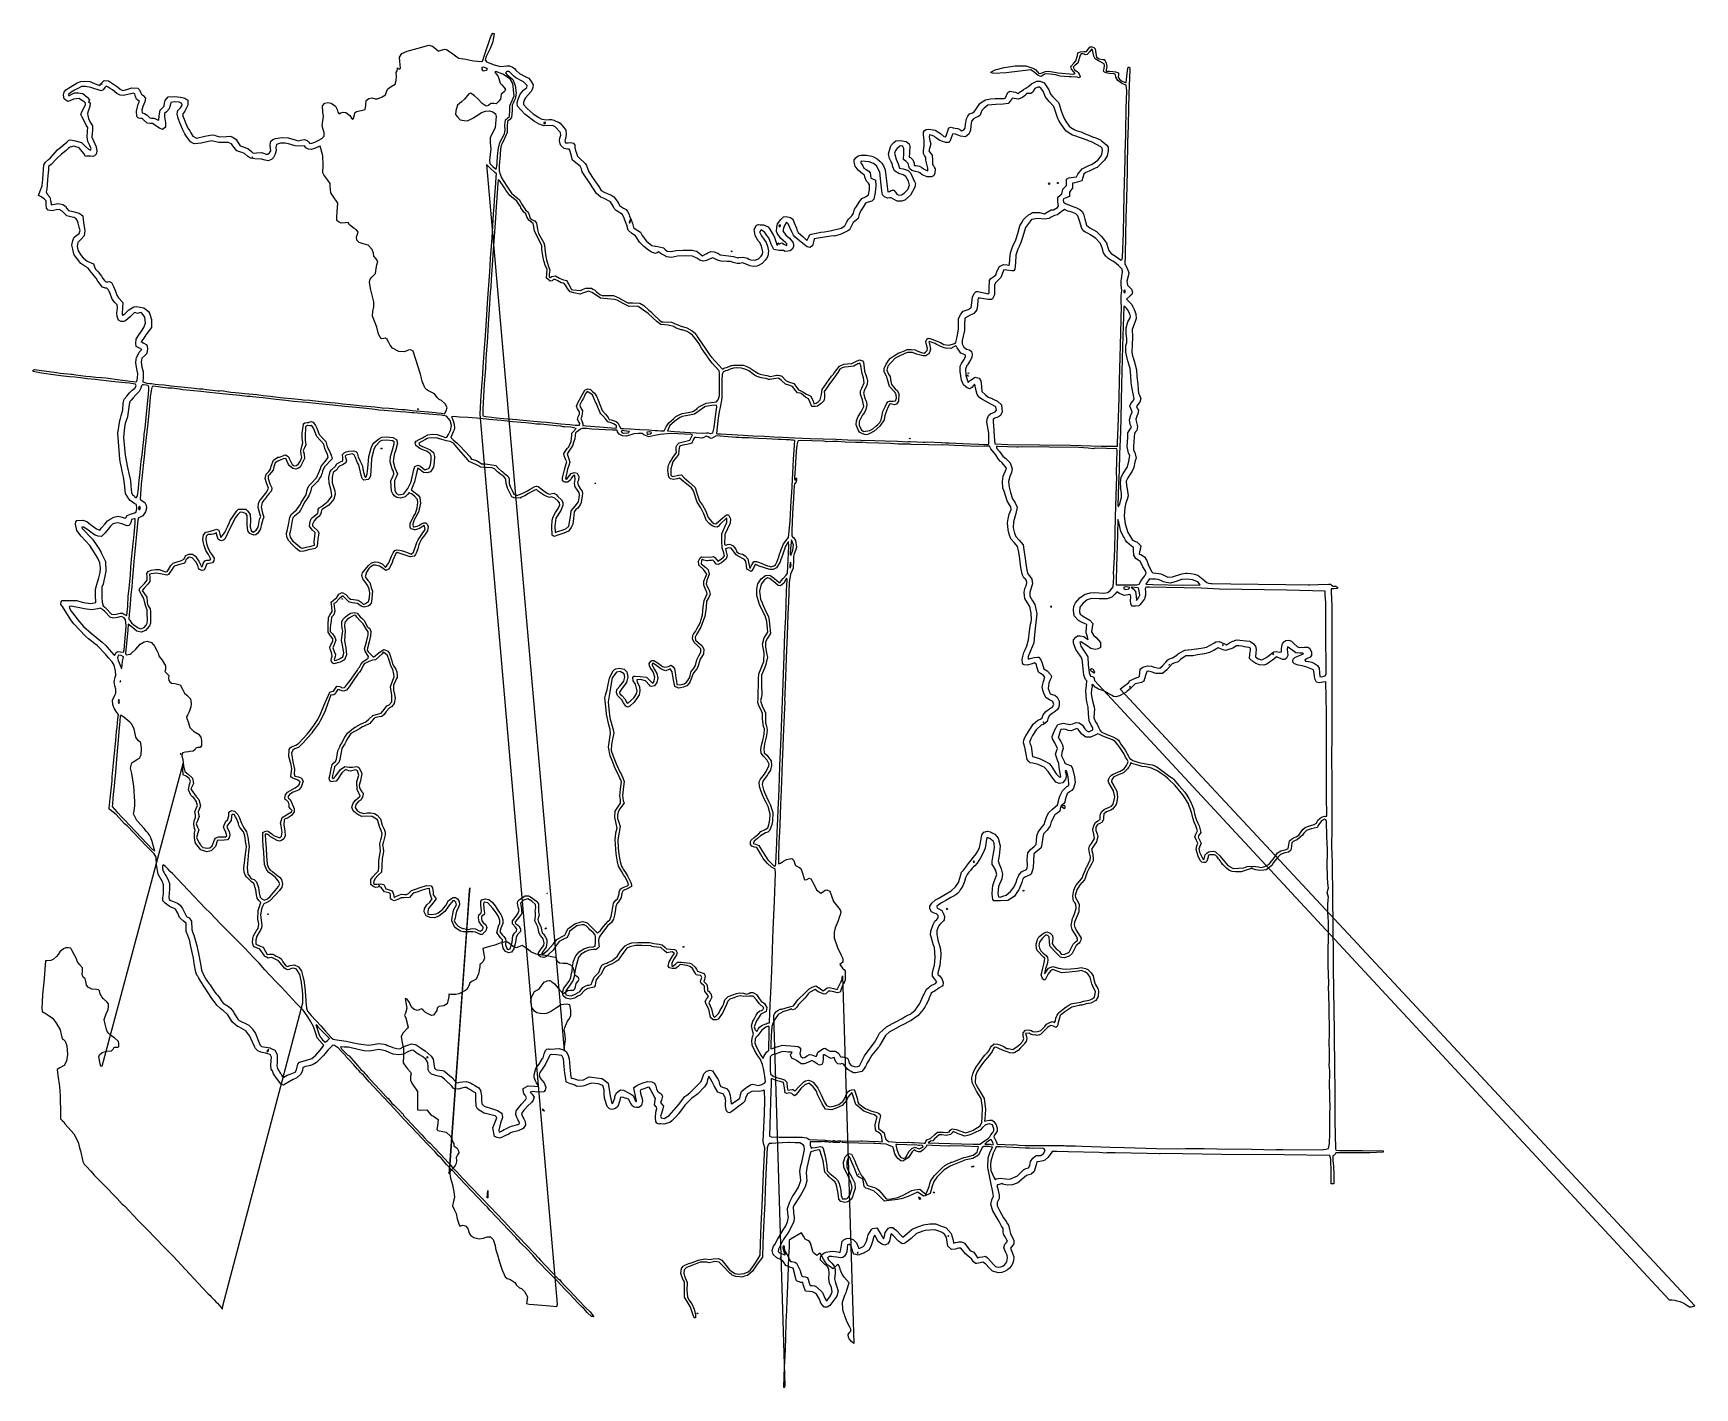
# Model space of a CAD drawing. Extents: x -65 to 166, y -50 to 139.
import ezdxf

# ---------------------------------------------------------------- set-up
doc = ezdxf.new("R2010")
doc.units = 0

msp = doc.modelspace()

# ---------------------------------------------------------------- linework, layer by layer
at = {"layer": 'Layer 1'}
for p, q in [((-1.611264, 138.619597), (-1.317658, 139.084984)), ((-1.317658, 139.084984), (-1.157169, 139.06119)), ((-1.157169, 139.06119), (-1.314542, 137.898061)), ((-13.270855, 136.565179), (-11.713805, 136.992675)), ((-11.713805, 136.992675), (-10.229575, 137.415438)), ((-10.229575, 137.415438), (-9.738382, 137.27331)), ((-9.738382, 137.27331), (-9.257905, 136.902409)), ((-9.257905, 136.902409), (-8.95647, 136.611737)), ((-8.783319, 136.636508), (-8.077425, 136.872542)), ((-8.077425, 136.872542), (-7.783364, 136.814271)), ((-7.783364, 136.814271), (-6.890248, 136.205357)), ((-2.518825, 135.86927), (-1.611264, 138.619597)), ((-1.671903, 136.934728), (-2.241382, 135.834218)), ((-1.314542, 137.898061), (-1.671903, 136.934728)), ((81.455285, 136.521733), (81.718076, 136.853088)), ((81.718076, 136.853088), (81.992574, 137.166704)), ((82.149348, 136.843249), (81.953084, 136.55255)), ((81.992574, 137.166704), (82.251476, 137.194728)), ((82.312909, 136.793012), (82.149348, 136.843249)), ((82.251476, 137.194728), (82.470858, 137.105129)), ((82.482516, 135.897299), (82.312909, 136.793012)), ((82.470858, 137.105129), (82.67577, 136.931833)), ((82.67577, 136.931833), (82.781946, 136.265914)), ((-14.322545, 135.767692), (-14.005066, 136.237835)), ((-14.289945, 135.154355), (-14.322545, 135.767692)), ((-14.182435, 134.201187), (-14.289945, 135.154355)), ((-14.005066, 136.237835), (-13.270855, 136.565179)), ((-8.95647, 136.611737), (-8.783319, 136.636508)), ((-6.890248, 136.205357), (-6.331869, 135.789774)), ((-6.331869, 135.789774), (-6.06003, 135.61899)), ((-6.06003, 135.61899), (-5.090577, 135.471526)), ((-5.090577, 135.471526), (-4.49933, 135.319137)), ((-4.49933, 135.319137), (-3.991565, 135.220518)), ((-3.991565, 135.220518), (-2.947515, 135.140065)), ((-2.947515, 135.140065), (-2.760867, 135.169932)), ((-2.760867, 135.169932), (-2.673132, 135.433155)), ((-2.673132, 135.433155), (-2.518825, 135.86927)), ((-2.241382, 135.834218), (-2.368076, 135.360254)), ((-2.368076, 135.360254), (-2.223204, 135.084992)), ((-2.223204, 135.084992), (-1.147934, 134.662633)), ((-1.147934, 134.662633), (-0.235766, 134.436109)), ((-0.235766, 134.436109), (0.618446, 134.538842)), ((0.618446, 134.538842), (1.014761, 134.556392)), ((1.014761, 134.556392), (1.437769, 134.349951)), ((69.9651, 134.318714), (71.513765, 134.542283)), ((71.513765, 134.542283), (73.021502, 134.5396)), ((73.021502, 134.5396), (74.14272, 134.1909)), ((79.294009, 134.463454), (79.677354, 134.894867)), ((79.357267, 134.061662), (79.294009, 134.463454)), ((79.902498, 134.643189), (79.595147, 134.367195)), ((79.677354, 134.894867), (79.979179, 135.247884)), ((80.240891, 134.912005), (79.902498, 134.643189)), ((79.979179, 135.247884), (80.215549, 136.000007)), ((80.215549, 136.000007), (80.279867, 136.334211)), ((80.568494, 136.040805), (80.240891, 134.912005)), ((80.279867, 136.334211), (80.618319, 136.504971)), ((80.718122, 136.233437), (80.568494, 136.040805)), ((80.618319, 136.504971), (81.08002, 136.521141)), ((80.918763, 136.214998), (80.718122, 136.233437)), ((81.118302, 136.149325), (80.918763, 136.214998)), ((81.08002, 136.521141), (81.455285, 136.521733)), ((81.286185, 136.094289), (81.118302, 136.149325)), ((81.566166, 136.139092), (81.286185, 136.094289)), ((81.953084, 136.55255), (81.566166, 136.139092)), ((82.677284, 135.534222), (82.482516, 135.897299)), ((83.140937, 135.25536), (82.677284, 135.534222)), ((82.781946, 136.265914), (82.861163, 135.752592)), ((82.861163, 135.752592), (83.223116, 135.530173)), ((83.921898, 134.837476), (83.140937, 135.25536)), ((83.223116, 135.530173), (83.744834, 135.40779)), ((83.744834, 135.40779), (83.921716, 135.412742)), ((83.921716, 135.412742), (84.005, 135.288752)), ((83.994252, 134.579345), (83.921898, 134.837476)), ((83.928054, 134.18878), (83.994252, 134.579345)), ((84.005, 135.288752), (84.191416, 134.960514)), ((84.191416, 134.960514), (84.281778, 134.468547)), ((84.281778, 134.468547), (84.230758, 133.968938)), ((-60.257653, 131.548711), (-59.271993, 132.155655)), ((-59.271993, 132.155655), (-58.778203, 132.373681)), ((-58.778203, 132.373681), (-58.196723, 132.408788)), ((-58.196723, 132.408788), (-57.51286, 132.350986)), ((-57.51286, 132.350986), (-56.529343, 131.937906)), ((-55.979397, 132.02789), (-55.537392, 132.506549)), ((-55.537392, 132.506549), (-54.911607, 132.461964)), ((-54.911607, 132.461964), (-53.670317, 131.600783)), ((-14.960848, 131.988373), (-14.784968, 132.474767)), ((-14.796744, 133.590201), (-14.678278, 133.863302)), ((-14.765874, 133.060073), (-14.796744, 133.590201)), ((-14.784968, 132.474767), (-14.765874, 133.060073)), ((-14.678278, 133.863302), (-14.627718, 134.099573)), ((-14.627718, 134.099573), (-14.626081, 134.254375)), ((-14.626081, 134.254375), (-14.519654, 134.190429)), ((-14.519654, 134.190429), (-14.357334, 134.094973)), ((-14.357334, 134.094973), (-14.182435, 134.201187)), ((-2.854723, 134.287257), (-2.866429, 134.050083)), ((-2.866429, 134.050083), (-2.760892, 133.867319)), ((-2.631907, 134.357939), (-2.854723, 134.287257)), ((-2.760892, 133.867319), (-2.55962, 133.852468)), ((-2.125464, 134.167911), (-2.631907, 134.357939)), ((-2.55962, 133.852468), (-2.246001, 133.920266)), ((-2.246001, 133.920266), (-2.246, 133.920266)), ((-2.246, 133.920266), (-2.080707, 134.021062)), ((-2.080707, 134.021062), (-2.125464, 134.167911)), ((-0.893967, 133.744188), (-1.059324, 133.681663)), ((-1.059324, 133.681663), (-0.886923, 133.467498)), ((0.082135, 133.379007), (-0.893967, 133.744188)), ((-0.886923, 133.467498), (-0.64267, 133.149812)), ((-0.64267, 133.149812), (-0.485436, 132.795556)), ((-0.485436, 132.795556), (-0.401136, 132.428817)), ((-0.401136, 132.428817), (-0.307794, 132.115885)), ((-0.307794, 132.115885), (-0.044829, 131.890755)), ((0.589649, 133.04117), (0.082135, 133.379007)), ((0.639149, 133.733316), (0.435261, 133.554274)), ((0.435261, 133.554274), (0.613827, 133.351232)), ((1.140626, 132.627759), (0.589649, 133.04117)), ((0.613827, 133.351232), (1.458986, 132.639804)), ((0.962189, 133.733598), (0.639149, 133.733316)), ((1.632402, 133.073094), (0.962189, 133.733598)), ((1.448637, 132.087262), (1.140626, 132.627759)), ((1.437769, 134.349951), (1.683712, 134.178202)), ((1.638039, 130.355552), (1.448637, 132.087262)), ((1.458986, 132.639804), (1.812339, 131.805861)), ((1.869677, 132.867605), (1.632402, 133.073094)), ((1.683712, 134.178202), (1.889787, 133.941934)), ((2.965847, 132.303917), (1.869677, 132.867605)), ((1.889787, 133.941934), (2.402345, 133.482921)), ((2.402345, 133.482921), (3.182997, 133.048202)), ((3.488438, 131.79467), (2.965847, 132.303917)), ((3.182997, 133.048202), (3.697387, 132.808668)), ((3.697387, 132.808668), (3.841621, 132.621375)), ((3.841621, 132.621375), (4.030892, 132.345749)), ((4.030892, 132.345749), (4.29501, 131.888964)), ((68.127357, 133.67187), (68.7211, 133.988655)), ((68.18233, 133.555882), (68.127357, 133.67187)), ((68.529465, 133.488124), (68.18233, 133.555882)), ((70.273015, 133.557178), (68.529465, 133.488124)), ((68.7211, 133.988655), (69.9651, 134.318714)), ((73.7036, 133.998797), (70.273015, 133.557178)), ((74.189883, 133.640671), (73.7036, 133.998797)), ((73.814427, 132.027477), (74.066254, 132.17682)), ((74.066254, 132.17682), (74.373566, 132.326163)), ((74.14272, 134.1909), (74.399644, 133.96928)), ((74.711353, 133.213105), (74.189883, 133.640671)), ((74.373566, 132.326163), (74.541827, 132.380798)), ((74.399644, 133.96928), (74.817624, 133.469813)), ((74.541827, 132.380798), (75.00103, 132.392708)), ((75.148656, 133.043007), (74.711353, 133.213105)), ((74.817624, 133.469813), (75.129659, 133.505104)), ((75.00103, 132.392708), (75.585921, 132.175202)), ((75.129659, 133.505104), (75.72648, 133.730196)), ((75.407448, 133.225097), (75.148656, 133.043007)), ((75.598439, 133.379256), (75.407448, 133.225097)), ((75.585921, 132.175202), (76.191414, 131.209949)), ((75.946893, 133.409902), (75.598439, 133.379256)), ((75.72648, 133.730196), (76.156696, 133.812687)), ((77.174613, 133.27384), (75.946893, 133.409902)), ((76.156696, 133.812687), (76.465075, 133.741598)), ((76.465075, 133.741598), (77.017906, 133.637475)), ((77.017906, 133.637475), (77.525669, 133.545496)), ((77.487408, 133.199302), (77.174613, 133.27384)), ((77.808585, 133.120091), (77.487408, 133.199302)), ((77.525669, 133.545496), (79.585699, 133.363279)), ((78.408016, 133.050408), (77.808585, 133.120091)), ((79.065122, 132.991121), (78.408016, 133.050408)), ((79.347635, 132.987114), (79.065122, 132.991121)), ((80.146631, 132.944924), (79.347635, 132.987114)), ((79.691936, 133.690403), (79.357267, 134.061662)), ((79.585699, 133.363279), (79.874042, 133.465136)), ((79.595147, 134.367195), (79.798251, 133.996147)), ((79.874042, 133.465136), (79.691936, 133.690403)), ((79.798251, 133.996147), (80.161767, 133.733387)), ((80.43573, 132.887014), (80.146631, 132.944924)), ((80.161767, 133.733387), (80.303428, 133.627571)), ((80.303428, 133.627571), (80.460219, 133.393648)), ((80.577914, 133.074201), (80.43573, 132.887014)), ((80.460219, 133.393648), (80.577914, 133.074201)), ((83.831049, 133.789712), (83.928054, 134.18878)), ((83.978826, 133.641726), (83.831049, 133.789712)), ((84.380479, 133.495448), (83.978826, 133.641726)), ((84.230758, 133.968938), (84.216224, 133.789727)), ((84.216224, 133.789727), (84.6443, 133.79)), ((84.66628, 133.451678), (84.380479, 133.495448)), ((84.6443, 133.79), (85.117214, 133.745197)), ((85.328141, 133.425629), (84.66628, 133.451678)), ((85.117214, 133.745197), (85.512426, 133.700395)), ((85.521474, 133.331192), (85.328141, 133.425629)), ((85.512426, 133.700395), (85.913006, 133.565987)), ((85.559466, 132.979021), (85.521474, 133.331192)), ((85.819612, 132.493634), (85.559466, 132.979021)), ((86.488041, 132.046613), (85.819612, 132.493634)), ((85.91103, 133.293282), (85.868985, 132.951618)), ((85.868985, 132.951618), (86.048893, 132.675261)), ((85.913006, 133.565987), (85.91103, 133.293282)), ((86.048893, 132.675261), (86.310397, 132.505657)), ((86.310397, 132.505657), (86.456292, 132.416051)), ((86.456292, 132.416051), (86.665373, 132.326446)), ((86.665373, 132.326446), (86.876554, 132.234309)), ((86.876554, 132.234309), (87.008047, 132.197199)), ((87.008047, 132.197199), (87.164175, 133.873319)), ((87.164175, 133.873319), (87.258852, 134.332178)), ((87.258852, 134.332178), (87.473002, 134.36438)), ((87.50443, 134.030223), (87.381079, 130.653813)), ((87.473002, 134.36438), (87.50443, 134.030223)), ((-61.176695, 130.48896), (-61.107034, 130.881536)), ((-61.129866, 130.181482), (-61.176695, 130.48896)), ((-61.119937, 129.959579), (-61.129866, 130.181482)), ((-60.876002, 129.75203), (-61.119937, 129.959579)), ((-61.107034, 130.881536), (-60.860014, 131.192152)), ((-60.860014, 131.192152), (-60.257653, 131.548711)), ((-60.133412, 130.858683), (-60.513508, 130.555725)), ((-60.513508, 130.555725), (-60.474675, 130.427126)), ((-60.474675, 130.427126), (-60.341274, 130.387409)), ((-60.341274, 130.387409), (-60.036181, 130.568257)), ((-59.779759, 129.871168), (-60.317392, 129.637914)), ((-59.655514, 131.155281), (-60.133412, 130.858683)), ((-60.036181, 130.568257), (-59.666237, 130.77042)), ((-59.062532, 129.989747), (-59.779759, 129.871168)), ((-59.666237, 130.77042), (-59.155521, 130.787431)), ((-59.361529, 131.307664), (-59.655514, 131.155281)), ((-58.991796, 131.487919), (-59.361529, 131.307664)), ((-59.155521, 130.787431), (-58.510486, 130.683137)), ((-58.295049, 129.5183), (-59.062532, 129.989747)), ((-58.677531, 131.664511), (-58.991796, 131.487919)), ((-58.141221, 131.680543), (-58.677531, 131.664511)), ((-58.510486, 130.683137), (-57.883041, 130.184458)), ((-57.393821, 131.505835), (-58.141221, 131.680543)), ((-57.883041, 130.184458), (-57.588156, 129.810498)), ((-57.588156, 129.810498), (-57.62916, 129.638268)), ((-55.959311, 131.071955), (-57.393821, 131.505835)), ((-56.529343, 131.937906), (-56.13914, 131.788721)), ((-56.13914, 131.788721), (-55.979397, 132.02789)), ((-55.640785, 131.182292), (-55.959311, 131.071955)), ((-55.7962, 132.039396), (-55.83229, 132.003306)), ((-55.83229, 132.003306), (-55.800916, 131.924901)), ((-55.800916, 131.924901), (-55.796203, 132.039396)), ((-55.796203, 132.039396), (-55.7962, 132.039396)), ((-55.423767, 131.506577), (-55.640785, 131.182292)), ((-55.248596, 131.706181), (-55.423767, 131.506577)), ((-54.979016, 131.557752), (-55.248596, 131.706181)), ((-54.665577, 131.370639), (-54.979016, 131.557752)), ((-54.369735, 131.18571), (-54.665577, 131.370639)), ((-53.750117, 130.701149), (-54.369735, 131.18571)), ((-53.309065, 130.442974), (-53.750117, 130.701149)), ((-53.670317, 131.600783), (-53.275737, 131.271038)), ((-52.88393, 130.396767), (-53.309065, 130.442974)), ((-53.275737, 131.271038), (-52.958683, 131.101152)), ((-52.958683, 131.101152), (-52.664125, 131.133274)), ((-51.79578, 130.629078), (-52.88393, 130.396767)), ((-52.664125, 131.133274), (-52.23865, 131.305762)), ((-52.23865, 131.305762), (-51.649904, 131.476938)), ((-51.466226, 130.710201), (-51.79578, 130.629078)), ((-51.649904, 131.476938), (-50.829936, 131.42767)), ((-51.252875, 130.638871), (-51.466226, 130.710201)), ((-51.15629, 130.265517), (-51.252875, 130.638871)), ((-51.019965, 129.907095), (-51.15629, 130.265517)), ((-50.766355, 129.718644), (-51.019965, 129.907095)), ((-50.829936, 131.42767), (-50.598452, 131.217227)), ((-50.598452, 131.217227), (-50.446554, 130.862795)), ((-50.446554, 130.862795), (-50.327421, 130.588206)), ((-50.327421, 130.588206), (-50.067967, 130.411037)), ((-50.067967, 130.411037), (-49.743558, 130.052615)), ((-49.743558, 130.052615), (-49.834753, 129.501941)), ((-47.028668, 129.701325), (-46.615301, 130.196542)), ((-46.615301, 130.196542), (-45.721758, 130.273587)), ((-45.721758, 130.273587), (-44.859336, 130.183784)), ((-44.859336, 130.183784), (-44.633731, 130.124994)), ((-44.633731, 130.124994), (-44.273195, 130.022344)), ((-44.273195, 130.022344), (-43.849571, 129.737791)), ((-18.977588, 129.701327), (-18.606111, 129.968168)), ((-18.606111, 129.968168), (-18.185839, 130.078488)), ((-18.185839, 130.078488), (-17.74705, 129.961564)), ((-17.74705, 129.961564), (-17.411147, 129.931441)), ((-17.411147, 129.931441), (-16.7372, 130.205432)), ((-16.7372, 130.205432), (-16.300488, 130.486033)), ((-16.300488, 130.486033), (-16.136594, 130.932148)), ((-16.136594, 130.932148), (-15.963643, 131.331412)), ((-15.963643, 131.331412), (-15.482914, 131.64225)), ((-15.482914, 131.64225), (-14.960848, 131.988373)), ((-5.250954, 129.871433), (-5.693223, 129.512139)), ((-4.683041, 130.637189), (-5.250954, 129.871433)), ((-4.417318, 130.707265), (-4.683041, 130.637189)), ((-4.190766, 130.607536), (-4.417318, 130.707265)), ((-3.862105, 130.370611), (-4.190766, 130.607536)), ((-3.380117, 129.893566), (-3.862105, 130.370611)), ((-2.787425, 129.274825), (-3.380117, 129.893566)), ((-0.264365, 129.897214), (-0.531081, 129.579809)), ((-0.221924, 130.232244), (-0.264365, 129.897214)), ((-0.16262, 130.609125), (-0.221924, 130.232244)), ((0.050536, 130.71398), (-0.16262, 130.609125)), ((-0.044829, 131.890755), (0.280738, 131.529226)), ((0.319358, 130.977369), (0.050536, 130.71398)), ((0.280738, 131.529226), (0.459089, 131.240758)), ((0.459089, 131.240758), (0.319358, 130.977369)), ((1.36212, 129.698443), (1.638039, 130.355552)), ((1.791111, 129.931282), (1.63, 129.555506)), ((1.954701, 130.743494), (1.791111, 129.931282)), ((1.812339, 131.805861), (1.954701, 130.743494)), ((2.052545, 129.398488), (2.203638, 129.912841)), ((2.203638, 129.912841), (2.509235, 130.58024)), ((2.509235, 130.58024), (2.967824, 131.159972)), ((3.114676, 129.838135), (2.960489, 129.416126)), ((2.967824, 131.159972), (3.428514, 131.527862)), ((3.242734, 130.100384), (3.114676, 129.838135)), ((3.586222, 130.514692), (3.242734, 130.100384)), ((3.428514, 131.527862), (3.488438, 131.79467)), ((3.993312, 130.894784), (3.586222, 130.514692)), ((4.142893, 131.237694), (3.993312, 130.894784)), ((4.266459, 131.524971), (4.142893, 131.237694)), ((4.29501, 131.888964), (4.266459, 131.524971)), ((66.917274, 129.539999), (67.394821, 129.81608)), ((67.394821, 129.81608), (68.087244, 129.933024)), ((68.087244, 129.933024), (68.714482, 129.970105)), ((68.714482, 129.970105), (69.481369, 129.972645)), ((69.481369, 129.972645), (69.68574, 129.972927)), ((69.68574, 129.972927), (69.981384, 130.005894)), ((69.981384, 130.005894), (70.184014, 130.084666)), ((70.184014, 130.084666), (70.297806, 130.424996)), ((70.297806, 130.424996), (70.50363, 130.804857)), ((70.50363, 130.804857), (70.797435, 131.01828)), ((71.016933, 129.835949), (70.530854, 129.300436)), ((70.797435, 131.01828), (71.560597, 130.849167)), ((71.109234, 130.029709), (71.016933, 129.835949)), ((71.996633, 129.881387), (71.109234, 130.029709)), ((71.560597, 130.849167), (71.867892, 130.689014)), ((71.867892, 130.689014), (72.111887, 130.850482)), ((72.560232, 130.106035), (71.996633, 129.881387)), ((72.111887, 130.850482), (72.404771, 131.01195)), ((72.404771, 131.01195), (72.684179, 131.248017)), ((73.015633, 130.504175), (72.560232, 130.106035)), ((72.684179, 131.248017), (73.018485, 131.428537)), ((73.118532, 130.663581), (73.015633, 130.504175)), ((73.018485, 131.428537), (73.440328, 131.700235)), ((73.325239, 130.673553), (73.118532, 130.663581)), ((73.711677, 130.701865), (73.325239, 130.673553)), ((73.440328, 131.700235), (73.814427, 132.027477)), ((73.934737, 130.811255), (73.711677, 130.701865)), ((74.029775, 131.007015), (73.934737, 130.811255)), ((74.263597, 131.387516), (74.029775, 131.007015)), ((74.659582, 131.582008), (74.263597, 131.387516)), ((74.901802, 131.578123), (74.659582, 131.582008)), ((75.153507, 131.390949), (74.901802, 131.578123)), ((75.458851, 130.892689), (75.153507, 131.390949)), ((75.700933, 130.247806), (75.458851, 130.892689)), ((76.272793, 129.580489), (75.700933, 130.247806)), ((76.191414, 131.209949), (76.440986, 130.583926)), ((76.440986, 130.583926), (76.766391, 130.21344)), ((76.766391, 130.21344), (77.578759, 129.441156)), ((86.996278, 131.829319), (86.488041, 132.046613)), ((87.070697, 131.033603), (86.996278, 131.829319)), ((87.014874, 128.592603), (87.070697, 131.033603)), ((87.381079, 130.653813), (87.332007, 128.682493)), ((-60.586208, 129.547295), (-60.876002, 129.75203)), ((-60.317392, 129.637914), (-60.586208, 129.547295)), ((-58.754686, 127.752003), (-58.613548, 128.111181)), ((-58.586681, 127.393761), (-58.754686, 127.752003)), ((-58.613548, 128.111181), (-58.135661, 129.116481)), ((-58.134133, 129.329166), (-58.295049, 129.5183)), ((-58.135661, 129.116481), (-58.134133, 129.329166)), ((-57.7412, 128.233636), (-57.859867, 127.905511)), ((-57.859867, 127.905511), (-57.778504, 127.60721)), ((-57.778504, 127.60721), (-57.691015, 127.209638)), ((-57.532189, 128.879224), (-57.7412, 128.233636)), ((-57.62916, 129.638268), (-57.688898, 129.518792)), ((-57.688898, 129.518792), (-57.494752, 129.392244)), ((-57.494752, 129.392244), (-57.532189, 128.879224)), ((-51.013496, 128.23568), (-50.797698, 129.210881)), ((-50.946771, 127.488969), (-51.013496, 128.23568)), ((-50.729586, 127.25309), (-50.946771, 127.488969)), ((-50.797698, 129.210881), (-50.611285, 129.589931)), ((-50.611285, 129.589931), (-50.766355, 129.718644)), ((-50.122627, 128.888565), (-50.281569, 128.35192)), ((-50.281569, 128.35192), (-50.20951, 127.993325)), ((-50.20951, 127.993325), (-49.91424, 127.905812)), ((-49.834753, 129.501941), (-50.122627, 128.888565)), ((-49.91424, 127.905812), (-49.522962, 127.682642)), ((-49.522962, 127.682642), (-49.172468, 127.290477)), ((-47.905161, 126.976799), (-47.859791, 127.567326)), ((-47.859791, 127.567326), (-47.710448, 128.369463)), ((-47.710448, 128.369463), (-47.36883, 128.695288)), ((-47.36883, 128.695288), (-47.132118, 128.926888)), ((-47.132118, 128.926888), (-47.092478, 129.327056)), ((-46.812505, 128.110148), (-47.121459, 127.876036)), ((-47.121459, 127.876036), (-47.090175, 127.409427)), ((-47.092478, 129.327056), (-47.028668, 129.701325)), ((-46.437272, 128.524546), (-46.812505, 128.110148)), ((-46.329606, 129.030141), (-46.437272, 128.524546)), ((-46.235339, 129.433529), (-46.329606, 129.030141)), ((-45.753585, 129.518803), (-46.235339, 129.433529)), ((-45.064381, 129.454061), (-45.753585, 129.518803)), ((-45.330169, 127.869688), (-45.245561, 128.310266)), ((-45.196198, 127.265256), (-45.330169, 127.869688)), ((-45.245561, 128.310266), (-44.877888, 128.700935)), ((-44.681165, 129.290683), (-45.064381, 129.454061)), ((-44.877888, 128.700935), (-44.626261, 129.047111)), ((-44.626261, 129.047111), (-44.681165, 129.290683)), ((-44.288898, 128.234371), (-44.606559, 127.756617)), ((-44.606559, 127.756617), (-44.487086, 127.427922)), ((-43.836101, 129.044721), (-44.288898, 128.234371)), ((-43.849571, 129.737791), (-43.836101, 129.044721)), ((-25.094368, 128.976697), (-24.767801, 129.312716)), ((-25.036343, 128.085017), (-25.094368, 128.976697)), ((-25.038685, 126.875067), (-24.938743, 127.468023)), ((-24.938743, 127.468023), (-25.036343, 128.085017)), ((-24.767801, 129.312716), (-24.316534, 129.45128)), ((-24.316534, 129.45128), (-23.874131, 129.331089)), ((-23.874131, 129.331089), (-23.273349, 128.907748)), ((-23.273349, 128.907748), (-23.041304, 128.449656)), ((-23.041304, 128.449656), (-22.932108, 128.063173)), ((-22.932108, 128.063173), (-22.738209, 127.846076)), ((-22.738209, 127.846076), (-22.520195, 127.965549)), ((-22.520195, 127.965549), (-22.171557, 128.081314)), ((-22.171557, 128.081314), (-21.801174, 128.034324)), ((-21.801174, 128.034324), (-21.249294, 127.62881)), ((-21.249294, 127.62881), (-21.016061, 127.256404)), ((-20.764416, 127.196666), (-20.616075, 127.686237)), ((-20.616075, 127.686237), (-20.54675, 128.002934)), ((-20.54675, 128.002934), (-20.346331, 128.179067)), ((-20.346331, 128.179067), (-19.704061, 128.323971)), ((-19.704061, 128.323971), (-19.128075, 128.445328)), ((-19.128075, 128.445328), (-19.030824, 129.060881)), ((-19.030824, 129.060881), (-18.977588, 129.701327)), ((-6.47518, 128.243479), (-6.50908, 127.757002)), ((-6.50908, 127.757002), (-6.269117, 127.438534)), ((-6.266667, 129.034372), (-6.47518, 128.243479)), ((-6.269117, 127.438534), (-5.869872, 127.026591)), ((-5.693223, 129.512139), (-6.266667, 129.034372)), ((-4.220622, 127.182243), (-3.363552, 127.696102)), ((-3.363552, 127.696102), (-2.881815, 128.023933)), ((-2.881815, 128.023933), (-2.333338, 128.218648)), ((-2.263537, 128.924895), (-2.787425, 129.274825)), ((-2.333338, 128.218648), (-1.788401, 128.264767)), ((-1.944482, 129.022787), (-2.263537, 128.924895)), ((-1.604364, 129.268283), (-1.944482, 129.022787)), ((-1.788401, 128.264767), (-1.317282, 128.146811)), ((-1.167746, 129.29954), (-1.604364, 129.268283)), ((-1.317282, 128.146811), (-0.941824, 127.834147)), ((-0.840238, 129.265738), (-1.167746, 129.29954)), ((-0.941824, 127.834147), (-0.856943, 127.458316)), ((-0.856943, 127.458316), (-0.88487, 127.010289)), ((-0.531081, 129.579809), (-0.840238, 129.265738)), ((0.76751, 127.276826), (0.997115, 127.499175)), ((0.997115, 127.499175), (1.036392, 128.424993)), ((1.036392, 128.424993), (1.048074, 128.983803)), ((1.048074, 128.983803), (1.36212, 129.698443)), ((1.358639, 128.301633), (1.290824, 127.315978)), ((1.381422, 129.048011), (1.358639, 128.301633)), ((1.495592, 129.332203), (1.381422, 129.048011)), ((1.63, 129.555506), (1.495592, 129.332203)), ((2.130323, 128.904521), (2.052545, 129.398488)), ((3.136509, 127.824859), (2.130323, 128.904521)), ((2.960489, 129.416126), (2.934355, 129.130427)), ((2.934355, 129.130427), (3.451767, 128.59545)), ((4.488413, 126.760991), (3.136509, 127.824859)), ((3.451767, 128.59545), (4.288358, 127.839363)), ((4.288358, 127.839363), (5.109927, 127.31528)), ((64.727327, 127.159078), (64.917751, 127.527457)), ((64.917751, 127.527457), (65.171866, 127.826019)), ((65.171866, 127.826019), (65.573514, 128.00317)), ((65.573514, 128.00317), (65.818164, 128.132796)), ((65.818164, 128.132796), (66.111147, 128.610424)), ((66.426881, 127.496972), (66.021184, 127.342089)), ((66.111147, 128.610424), (66.593817, 129.273406)), ((66.650491, 127.654009), (66.426881, 127.496972)), ((66.593817, 129.273406), (66.917274, 129.539999)), ((66.7532, 127.956802), (66.650491, 127.654009)), ((66.880721, 128.298199), (66.7532, 127.956802)), ((67.200595, 128.659529), (66.880721, 128.298199)), ((67.703236, 129.039164), (67.200595, 128.659529)), ((68.266545, 129.104246), (67.703236, 129.039164)), ((68.834045, 129.127642), (68.266545, 129.104246)), ((69.834375, 129.181798), (68.834045, 129.127642)), ((70.530854, 129.300436), (69.834375, 129.181798)), ((76.895705, 128.864734), (76.272793, 129.580489)), ((77.317065, 127.626984), (76.895705, 128.864734)), ((77.40667, 127.346438), (77.317065, 127.626984)), ((77.578759, 129.441156), (77.698856, 129.053665)), ((77.698856, 129.053665), (77.87818, 128.426427)), ((77.87818, 128.426427), (78.114834, 127.738471)), ((78.114834, 127.738471), (78.420452, 127.105052)), ((86.956019, 125.331253), (87.014874, 128.592603)), ((87.332007, 128.682493), (87.263147, 126.173543)), ((-58.407137, 127.069499), (-58.586681, 127.393761)), ((-58.04199, 126.25278), (-58.407137, 127.069499)), ((-57.800682, 125.964366), (-58.04199, 126.25278)), ((-57.899979, 124.624621), (-57.835855, 125.486468)), ((-57.835855, 125.486468), (-57.800682, 125.964366)), ((-57.691015, 127.209638), (-57.476174, 126.706792)), ((-57.476174, 126.706792), (-57.139121, 126.192355)), ((-57.140581, 125.608812), (-57.244366, 124.580614)), ((-57.139121, 126.192355), (-57.140581, 125.608812)), ((-50.450376, 127.21459), (-50.729586, 127.25309)), ((-50.22646, 127.187691), (-50.450376, 127.21459)), ((-49.982968, 126.943403), (-50.22646, 127.187691)), ((-49.530428, 126.568077), (-49.982968, 126.943403)), ((-49.036161, 126.497004), (-49.530428, 126.568077)), ((-49.172468, 127.290477), (-48.919845, 127.255414)), ((-48.768841, 126.486207), (-49.036161, 126.497004)), ((-48.919845, 127.255414), (-48.55116, 127.233309)), ((-48.466109, 126.266115), (-48.768841, 126.486207)), ((-48.55116, 127.233309), (-48.084372, 127.021884)), ((-47.826733, 125.831406), (-48.466109, 126.266115)), ((-48.084372, 127.021884), (-47.905161, 126.976799)), ((-47.367889, 125.673615), (-47.826733, 125.831406)), ((-46.979055, 125.968934), (-47.367889, 125.673615)), ((-47.090175, 127.409427), (-46.988394, 126.601499)), ((-46.988394, 126.601499), (-46.979055, 125.968934)), ((-44.957915, 126.574608), (-45.196198, 127.265256)), ((-44.590755, 125.692145), (-44.957915, 126.574608)), ((-44.259903, 125.052119), (-44.590755, 125.692145)), ((-44.487086, 127.427922), (-44.36761, 127.082891)), ((-44.36761, 127.082891), (-44.131509, 126.507598)), ((-44.131509, 126.507598), (-43.831445, 125.849332)), ((-43.831445, 125.849332), (-43.589648, 125.485144)), ((-43.589648, 125.485144), (-43.41182, 125.20989)), ((-43.41182, 125.20989), (-43.134114, 124.716133)), ((-25.107588, 126.188093), (-25.038685, 126.875067)), ((-24.992147, 125.665669), (-25.107588, 126.188093)), ((-24.841315, 125.236296), (-24.992147, 125.665669)), ((-24.850693, 124.730154), (-24.841315, 125.236296)), ((-21.016061, 127.256404), (-20.872556, 127.055024)), ((-20.872556, 127.055024), (-20.764416, 127.196666)), ((-5.869872, 127.026591), (-5.316939, 126.91136)), ((-5.316939, 126.91136), (-4.85154, 126.875535)), ((-4.85154, 126.875535), (-4.220622, 127.182243)), ((-0.97858, 125.890869), (-1.701273, 124.541025)), ((-0.88487, 127.010289), (-0.97858, 125.890869)), ((0.682178, 125.265041), (0.312221, 124.410628)), ((0.314479, 125.061379), (0.406191, 125.568638)), ((0.349375, 126.290452), (0.443592, 126.994023)), ((0.406191, 125.568638), (0.349375, 126.290452)), ((0.443592, 126.994023), (0.76751, 127.276826)), ((0.738398, 126.806019), (0.679131, 126.078842)), ((0.679131, 126.078842), (0.682178, 125.265041)), ((1.020008, 127.028313), (0.738398, 126.806019)), ((1.290824, 127.315978), (1.020008, 127.028313)), ((5.124612, 126.404968), (4.488413, 126.760991)), ((5.109927, 127.31528), (5.528086, 127.082086)), ((5.820411, 126.176845), (5.124612, 126.404968)), ((5.528086, 127.082086), (6.195229, 127.033203)), ((5.954582, 126.673369), (5.79215, 126.656352)), ((5.79215, 126.656352), (5.811104, 126.503063)), ((5.811104, 126.503063), (5.94947, 126.433386)), ((6.945711, 126.20621), (5.820411, 126.176845)), ((5.94947, 126.433386), (6.038499, 126.544756)), ((6.0385, 126.544756), (5.954582, 126.673369)), ((6.038499, 126.544756), (6.0385, 126.544756)), ((6.195229, 127.033203), (6.558137, 127.058715)), ((6.558137, 127.058715), (6.874797, 127.040738)), ((6.874797, 127.040738), (7.182705, 126.951917)), ((7.304133, 126.064755), (6.945711, 126.20621)), ((7.182705, 126.951917), (7.487644, 126.830542)), ((8.115355, 125.263705), (7.304133, 126.064755)), ((7.487644, 126.830542), (7.817924, 126.681201)), ((7.817924, 126.681201), (8.072571, 126.531858)), ((8.072571, 126.531858), (8.251585, 126.337712)), ((8.167881, 124.872369), (8.115355, 125.263705)), ((8.251585, 126.337712), (8.560473, 125.964358)), ((8.560473, 125.964358), (8.857951, 125.558146)), ((8.857951, 125.558146), (8.923745, 125.002173)), ((58.714264, 124.932411), (58.737826, 125.302467)), ((58.737826, 125.302467), (58.898355, 125.524307)), ((58.898355, 125.524307), (59.121904, 125.685836)), ((59.121904, 125.685836), (59.495726, 125.719915)), ((59.495726, 125.719915), (60.378269, 125.571795)), ((60.378269, 125.571795), (61.112866, 125.112652)), ((61.904465, 124.786694), (62.266564, 125.889664)), ((62.266564, 125.889664), (62.574487, 125.988617)), ((62.574487, 125.988617), (62.88255, 125.905666)), ((62.88255, 125.905666), (63.151366, 125.852185)), ((63.151366, 125.852185), (63.487492, 125.789851)), ((63.487492, 125.789851), (63.734064, 125.695888)), ((63.734064, 125.695888), (63.870425, 125.61237)), ((63.870425, 125.61237), (64.097666, 125.497077)), ((64.097666, 125.497077), (64.372729, 125.635314)), ((64.372729, 125.635314), (64.541026, 125.862584)), ((64.541026, 125.862584), (64.595069, 126.392445)), ((64.595069, 126.392445), (64.727327, 127.159078)), ((65.298705, 125.575578), (65.038823, 125.008597)), ((65.331233, 126.176577), (65.298705, 125.575578)), ((65.428371, 126.816329), (65.331233, 126.176577)), ((65.696555, 127.170594), (65.428371, 126.816329)), ((66.021184, 127.342089), (65.696555, 127.170594)), ((77.495906, 127.101814), (77.40667, 127.346438)), ((77.613875, 126.921536), (77.495906, 127.101814)), ((77.863252, 126.538922), (77.613875, 126.921536)), ((78.603975, 125.473832), (77.863252, 126.538922)), ((78.420452, 127.105052), (78.630823, 126.753465)), ((79.036387, 125.150552), (78.603975, 125.473832)), ((78.630823, 126.753465), (79.055832, 126.113507)), ((79.525004, 124.889073), (79.036387, 125.150552)), ((79.055832, 126.113507), (79.300981, 125.949231)), ((79.300981, 125.949231), (79.829356, 125.595411)), ((79.829356, 125.595411), (80.322751, 125.436913)), ((80.322751, 125.436913), (80.721615, 125.321287)), ((80.721615, 125.321287), (81.289118, 125.065741)), ((86.883152, 123.270323), (86.956019, 125.331253)), ((87.263147, 126.173543), (87.199252, 123.873663)), ((-63.053429, 121.658693), (-62.005549, 122.828173)), ((-62.005549, 122.828173), (-60.723469, 123.911763)), ((-60.475571, 123.067187), (-60.838957, 122.738754)), ((-60.723469, 123.911763), (-60.460644, 124.182662)), ((-60.254298, 123.21013), (-60.475571, 123.067187)), ((-60.460644, 124.182662), (-60.20225, 124.204444)), ((-59.767778, 123.339001), (-60.254298, 123.21013)), ((-60.20225, 124.204444), (-59.55271, 124.089963)), ((-59.011522, 123.094204), (-59.767778, 123.339001)), ((-59.55271, 124.089963), (-58.695001, 123.829447)), ((-58.374308, 122.320471), (-59.011522, 123.094204)), ((-58.695001, 123.829447), (-58.100994, 123.309738)), ((-58.100994, 123.309738), (-57.68586, 122.909145)), ((-57.80073, 123.997383), (-57.899979, 124.624621)), ((-57.501538, 123.42719), (-57.80073, 123.997383)), ((-57.68586, 122.909145), (-57.413892, 122.801788)), ((-57.335611, 122.977769), (-57.501538, 123.42719)), ((-57.413892, 122.801788), (-57.335611, 122.977769)), ((-57.244366, 124.580614), (-57.013533, 124.062492)), ((-57.013533, 124.062492), (-56.617271, 123.263682)), ((-56.617271, 123.263682), (-56.553347, 122.649042)), ((-44.140427, 124.825244), (-44.259903, 125.052119)), ((-43.499289, 123.966148), (-44.140427, 124.825244)), ((-43.054207, 123.724314), (-43.499289, 123.966148)), ((-43.134114, 124.716133), (-42.635608, 124.441072)), ((-42.900294, 123.658596), (-43.054207, 123.724314)), ((-42.010098, 123.76851), (-42.900294, 123.658596)), ((-42.635608, 124.441072), (-41.465548, 124.743758)), ((-40.574247, 124.102328), (-42.010098, 123.76851)), ((-41.465548, 124.743758), (-40.437078, 124.912213)), ((-40.193528, 123.981385), (-40.574247, 124.102328)), ((-40.437078, 124.912213), (-40.129716, 124.859229)), ((-39.513034, 123.847059), (-40.193528, 123.981385)), ((-40.129716, 124.859229), (-39.894498, 124.778248)), ((-39.894498, 124.778248), (-39.384085, 124.660081)), ((-38.250638, 123.840573), (-39.513034, 123.847059)), ((-39.384085, 124.660081), (-38.472208, 124.684299)), ((-38.472208, 124.684299), (-37.946503, 124.716104)), ((-37.757808, 123.656042), (-38.250638, 123.840573)), ((-37.946503, 124.716104), (-37.573469, 124.587805)), ((-37.557532, 123.382761), (-37.757808, 123.656042)), ((-37.573469, 124.587805), (-37.117315, 124.249032)), ((-36.997369, 122.686375), (-37.557532, 123.382761)), ((-37.117315, 124.249032), (-36.752355, 123.652304)), ((-36.752355, 123.652304), (-36.551561, 123.36383)), ((-36.551561, 123.36383), (-36.117039, 123.227659)), ((-36.117039, 123.227659), (-35.495581, 123.002113)), ((-35.495581, 123.002113), (-34.976339, 122.607157)), ((-32.367769, 123.490049), (-32.342087, 123.779775)), ((-32.334241, 123.061029), (-32.367769, 123.490049)), ((-32.342087, 123.779775), (-32.272205, 124.050483)), ((-32.257569, 122.678931), (-32.334241, 123.061029)), ((-32.272205, 124.050483), (-31.991759, 124.257989)), ((-31.991759, 124.257989), (-31.613776, 124.430085)), ((-31.613776, 124.430085), (-30.687854, 124.55919)), ((-31.510491, 123.585862), (-31.592384, 123.219919)), ((-31.592384, 123.219919), (-31.554285, 122.737612)), ((-30.952786, 123.77304), (-31.510491, 123.585862)), ((-30.299487, 123.76844), (-30.952786, 123.77304)), ((-30.687854, 124.55919), (-29.843237, 124.492498)), ((-29.791722, 123.664848), (-30.299487, 123.76844)), ((-29.843237, 124.492498), (-29.387022, 124.353007)), ((-28.863753, 123.364205), (-29.791722, 123.664848)), ((-29.387022, 124.353007), (-28.870099, 124.229131)), ((-28.870099, 124.229131), (-28.457985, 124.10478)), ((-27.976805, 123.350489), (-28.863753, 123.364205)), ((-28.457985, 124.10478), (-28.08054, 124.191339)), ((-28.08054, 124.191339), (-27.633717, 124.272055)), ((-27.593846, 123.373208), (-27.976805, 123.350489)), ((-27.633717, 124.272055), (-27.232924, 124.107386)), ((-27.394081, 123.109737), (-27.593846, 123.373208)), ((-27.029318, 122.941628), (-27.394081, 123.109737)), ((-27.232924, 124.107386), (-26.991627, 123.895959)), ((-26.655529, 122.883668), (-27.029318, 122.941628)), ((-26.991627, 123.895959), (-26.855768, 123.727331)), ((-26.855768, 123.727331), (-26.56455, 123.753126)), ((-26.331531, 122.955711), (-26.655529, 122.883668)), ((-26.56455, 123.753126), (-26.147842, 123.899001)), ((-25.968406, 123.097214), (-26.331531, 122.955711)), ((-26.147842, 123.899001), (-25.699815, 124.135337)), ((-25.789344, 123.186687), (-25.968406, 123.097214)), ((-25.602128, 123.283537), (-25.789344, 123.186687)), ((-25.699815, 124.135337), (-25.180197, 124.419822)), ((-25.397296, 123.33204), (-25.602128, 123.283537)), ((-25.293386, 123.026605), (-25.397296, 123.33204)), ((-25.045719, 122.001335), (-25.293386, 123.026605)), ((-25.180197, 124.419822), (-24.850693, 124.730154)), ((-1.701273, 124.541025), (-1.689689, 123.816749)), ((-1.599623, 122.988318), (-1.69154, 122.189519)), ((-1.689689, 123.816749), (-1.599623, 122.988318)), ((-0.650766, 121.992378), (-0.553317, 123.078878)), ((-0.553317, 123.078878), (-0.34981, 123.843577)), ((-0.34981, 123.843577), (0.033611, 124.539268)), ((-0.232342, 122.947815), (-0.308291, 122.141366)), ((-0.147193, 123.436378), (-0.232342, 122.947815)), ((-0.052587, 123.634791), (-0.147193, 123.436378)), ((0.312221, 124.410628), (-0.052587, 123.634791)), ((0.033611, 124.539268), (0.314479, 125.061379)), ((7.966019, 124.068057), (8.044668, 124.458133)), ((8.050285, 123.664516), (7.966019, 124.068057)), ((8.044668, 124.458133), (8.167881, 124.872369)), ((8.180111, 123.425567), (8.050285, 123.664516)), ((8.643479, 123.028413), (8.180111, 123.425567)), ((9.107755, 122.905677), (8.643479, 123.028413)), ((8.827324, 124.4008), (8.742506, 124.085032)), ((8.742506, 124.085032), (8.815121, 123.821531)), ((8.815121, 123.821531), (9.171458, 123.811766)), ((8.923745, 125.002173), (8.827324, 124.4008)), ((9.313737, 122.904793), (9.107755, 122.905677)), ((9.171458, 123.811766), (9.5658, 123.869562)), ((9.420854, 122.777825), (9.313737, 122.904793)), ((9.5658, 123.869562), (9.913875, 123.740689)), ((9.913875, 123.740689), (10.101803, 123.480057)), ((10.101803, 123.480057), (10.136574, 123.154937)), ((10.136574, 123.154937), (10.226818, 122.736266)), ((53.839949, 122.251357), (54.111071, 123.246311)), ((54.111071, 123.246311), (54.274681, 123.549638)), ((54.274681, 123.549638), (54.594249, 123.872881)), ((54.594249, 123.872881), (54.886309, 124.064795)), ((55.073736, 123.030933), (54.828146, 122.734656)), ((54.886309, 124.064795), (55.517346, 124.121471)), ((55.455622, 123.319911), (55.073736, 123.030933)), ((55.722267, 123.381221), (55.455622, 123.319911)), ((55.517346, 124.121471), (56.320666, 123.987956)), ((55.872534, 123.274801), (55.722267, 123.381221)), ((55.979561, 123.037053), (55.872534, 123.274801)), ((55.98111, 122.314608), (55.979561, 123.037053)), ((56.320666, 123.987956), (56.722536, 123.65425)), ((56.722536, 123.65425), (56.831338, 123.291932)), ((56.831338, 123.291932), (56.799991, 122.48385)), ((58.82689, 124.097491), (58.714264, 124.932411)), ((58.718742, 122.714223), (58.831377, 123.396181)), ((58.831377, 123.396181), (58.82689, 124.097491)), ((59.638127, 123.160675), (59.475185, 122.671105)), ((59.586514, 124.932846), (59.520192, 124.636759)), ((59.520192, 124.636759), (59.635869, 124.150823)), ((59.944642, 124.818351), (59.586514, 124.932846)), ((59.635869, 124.150823), (59.748674, 123.64849)), ((59.748674, 123.64849), (59.638127, 123.160675)), ((60.289263, 124.680042), (59.944642, 124.818351)), ((60.411135, 124.560569), (60.289263, 124.680042)), ((60.536696, 124.441096), (60.411135, 124.560569)), ((60.794114, 124.291753), (60.536696, 124.441096)), ((61.03479, 124.14241), (60.794114, 124.291753)), ((61.254012, 124.018266), (61.03479, 124.14241)), ((61.112866, 125.112652), (61.590386, 124.697986)), ((61.860606, 123.862288), (61.254012, 124.018266)), ((61.590386, 124.697986), (61.807358, 124.644095)), ((61.807358, 124.644095), (61.904465, 124.786694)), ((62.245906, 123.856987), (61.860606, 123.862288)), ((62.419194, 123.971499), (62.245906, 123.856987)), ((62.740879, 124.87177), (62.419194, 123.971499)), ((62.848269, 125.076812), (62.740879, 124.87177)), ((63.184831, 125.025338), (62.848269, 125.076812)), ((63.900049, 124.748552), (63.184831, 125.025338)), ((64.611248, 124.637828), (63.900049, 124.748552)), ((65.038823, 125.008597), (64.611248, 124.637828)), ((79.823691, 124.801029), (79.525004, 124.889073)), ((80.629932, 124.524872), (79.823691, 124.801029)), ((81.543572, 124.157343), (80.629932, 124.524872)), ((81.289118, 125.065741), (81.796881, 124.855683)), ((81.855837, 124.022935), (81.543572, 124.157343)), ((81.796881, 124.855683), (82.304646, 124.655463)), ((82.001864, 123.969967), (81.855837, 124.022935)), ((82.259276, 123.875756), (82.001864, 123.969967)), ((83.482016, 123.240906), (82.259276, 123.875756)), ((82.304646, 124.655463), (82.790164, 124.502027)), ((82.790164, 124.502027), (82.991623, 124.411002)), ((82.991623, 124.411002), (83.200702, 124.321396)), ((83.200702, 124.321396), (83.409781, 124.231791)), ((83.409781, 124.231791), (83.533575, 124.142185)), ((83.673471, 123.067598), (83.482016, 123.240906)), ((83.533575, 124.142185), (84.30589, 123.49923)), ((83.70566, 122.738588), (83.673471, 123.067598)), ((84.30589, 123.49923), (84.465995, 123.184034)), ((84.465995, 123.184034), (84.472116, 122.699912)), ((86.873077, 122.738374), (86.883152, 123.270323)), ((87.199252, 123.873663), (87.123357, 120.379053)), ((-64.085633, 118.720934), (-63.931077, 120.737374)), ((-63.931077, 120.737374), (-63.71636, 121.120004)), ((-63.71636, 121.120004), (-63.304234, 121.46994)), ((-63.304234, 121.46994), (-63.053429, 121.658693)), ((-63.288947, 120.48971), (-63.291205, 120.061012)), ((-62.923201, 120.806044), (-63.288947, 120.48971)), ((-62.178682, 121.558781), (-62.923201, 120.806044)), ((-61.475424, 122.202752), (-62.178682, 121.558781)), ((-60.838957, 122.738754), (-61.475424, 122.202752)), ((-58.11502, 121.918767), (-58.374308, 122.320471)), ((-57.95505, 121.969288), (-58.11502, 121.918767)), ((-57.446898, 121.965986), (-57.95505, 121.969288)), ((-57.108799, 121.895395), (-57.446898, 121.965986)), ((-56.886394, 121.989495), (-57.108799, 121.895395)), ((-56.651751, 122.211187), (-56.886394, 121.989495)), ((-56.553347, 122.649042), (-56.651751, 122.211187)), ((-36.451633, 122.496615), (-36.997369, 122.686375)), ((-35.95244, 122.319035), (-36.451633, 122.496615)), ((-35.545336, 121.961926), (-35.95244, 122.319035)), ((-35.121095, 121.676396), (-35.545336, 121.961926)), ((-34.531076, 121.572446), (-35.121095, 121.676396)), ((-34.976339, 122.607157), (-34.754687, 122.380146)), ((-34.867461, 121.872902), (-34.890942, 121.783296)), ((-34.890942, 121.783296), (-34.833081, 121.693691)), ((-34.8096, 121.783296), (-34.867461, 121.872902)), ((-34.833081, 121.693691), (-34.8096, 121.783296)), ((-34.8096, 121.783296), (-34.8096, 121.783296)), ((-34.754687, 122.380146), (-34.259495, 122.389995)), ((-33.575819, 121.54072), (-34.531076, 121.572446)), ((-34.259495, 122.389995), (-33.602714, 122.441247)), ((-33.602714, 122.441247), (-33.289614, 122.363461)), ((-33.054166, 121.398764), (-33.575819, 121.54072)), ((-33.289614, 122.363461), (-32.920417, 122.203444)), ((-32.654522, 121.296905), (-33.054166, 121.398764)), ((-32.920417, 122.203444), (-32.700599, 122.20564)), ((-32.700599, 122.20564), (-32.471867, 122.388031)), ((-32.204111, 121.459269), (-32.654522, 121.296905)), ((-32.471867, 122.388031), (-32.257569, 122.678931)), ((-31.889631, 121.772432), (-32.204111, 121.459269)), ((-31.663195, 122.226832), (-31.889631, 121.772432)), ((-31.554285, 122.737612), (-31.663195, 122.226832)), ((-24.989654, 120.680725), (-25.045719, 122.001335)), ((-25.029516, 119.619545), (-24.989654, 120.680725)), ((-1.730269, 120.334685), (-2.193231, 120.798113)), ((-2.193231, 120.798113), (8.61337, -2.753)), ((-1.69154, 122.189519), (-1.765823, 121.390035)), ((-1.765823, 121.390035), (-1.744455, 120.919571)), ((-1.744455, 120.919571), (-1.326905, 120.498792)), ((-1.326905, 120.498792), (-0.965212, 120.163307)), ((-0.834463, 120.180431), (-0.748412, 120.495444)), ((-0.748412, 120.495444), (-0.7484, 120.495436)), ((-0.7484, 120.495436), (-0.727498, 121.006718)), ((-0.727498, 121.006718), (-0.650766, 121.992378)), ((-0.43034, 120.638276), (-0.440059, 119.897335)), ((-0.308291, 122.141366), (-0.43034, 120.638276)), ((9.54252, 122.260633), (9.420854, 122.777825)), ((9.810953, 121.410449), (9.54252, 122.260633)), ((10.441227, 120.870363), (9.810953, 121.410449)), ((10.226818, 122.736266), (10.351435, 122.364532)), ((10.351435, 122.364532), (10.474131, 121.946859)), ((10.84306, 120.565674), (10.441227, 120.870363)), ((10.474131, 121.946859), (10.892192, 121.543811)), ((11.024607, 120.199767), (10.84306, 120.565674)), ((10.892192, 121.543811), (11.361999, 121.109838)), ((11.361999, 121.109838), (11.574173, 120.906556)), ((11.574173, 120.906556), (11.757978, 120.623685)), ((11.757978, 120.623685), (12.054215, 119.746127)), ((49.04459, 121.448359), (49.336549, 121.744811)), ((49.080426, 121.105516), (49.04459, 121.448359)), ((49.210415, 120.53733), (49.080426, 121.105516)), ((49.64194, 119.974558), (49.210415, 120.53733)), ((49.336549, 121.744811), (49.638644, 122.001342)), ((49.638644, 122.001342), (49.986924, 122.076114)), ((50.028039, 121.252015), (49.963563, 121.083268)), ((49.963563, 121.083268), (50.106564, 120.892236)), ((49.986924, 122.076114), (50.793373, 122.083592)), ((51.151959, 121.173839), (50.028039, 121.252015)), ((50.106564, 120.892236), (50.255907, 120.613697)), ((50.255907, 120.613697), (50.406062, 120.296056)), ((50.793373, 122.083592), (51.551094, 121.94541)), ((51.77211, 120.943467), (51.151959, 121.173839)), ((51.551094, 121.94541), (51.777205, 121.872354)), ((52.176589, 120.605952), (51.77211, 120.943467)), ((51.777205, 121.872354), (52.286523, 121.57367)), ((52.631976, 119.735087), (52.176589, 120.605952)), ((52.286523, 121.57367), (52.660865, 121.252854)), ((52.660865, 121.252854), (52.943905, 120.951003)), ((52.943905, 120.951003), (53.134998, 120.620518)), ((53.134998, 120.620518), (53.373385, 120.056181)), ((54.010456, 121.619634), (53.839949, 122.251357)), ((54.226604, 121.155325), (54.010456, 121.619634)), ((54.352797, 120.914053), (54.226604, 121.155325)), ((54.474948, 120.46808), (54.352797, 120.914053)), ((54.828146, 122.734656), (54.676443, 122.341524)), ((54.676443, 122.341524), (54.927519, 121.52925)), ((54.927519, 121.52925), (55.182823, 120.867561)), ((55.182823, 120.867561), (55.368813, 120.289387)), ((55.96079, 121.491623), (55.98111, 122.314608)), ((56.259477, 121.26525), (55.96079, 121.491623)), ((56.597086, 120.919995), (56.259477, 121.26525)), ((56.704809, 120.546078), (56.597086, 120.919995)), ((56.773406, 120.239969), (56.704809, 120.546078)), ((56.799991, 122.48385), (56.753893, 121.810996)), ((56.753893, 121.810996), (56.924753, 121.751159)), ((56.924753, 121.751159), (57.251677, 121.455998)), ((57.251677, 121.455998), (57.423394, 120.951935)), ((57.423394, 120.951935), (57.454035, 120.64775)), ((57.454035, 120.64775), (57.692981, 120.636969)), ((57.692981, 120.636969), (58.158651, 120.561007)), ((58.158651, 120.561007), (58.493952, 120.363995)), ((58.74025, 122.323222), (58.718742, 122.714223)), ((58.898653, 122.030599), (58.74025, 122.323222)), ((59.055537, 121.743345), (58.898653, 122.030599)), ((59.073969, 121.38347), (59.055537, 121.743345)), ((59.340533, 120.29231), (59.073969, 121.38347)), ((59.475185, 122.671105), (59.701477, 122.343727)), ((59.701477, 122.343727), (59.961799, 122.103398)), ((59.961799, 122.103398), (59.970971, 121.407927)), ((59.970971, 121.407927), (60.000471, 120.790301)), ((60.000471, 120.790301), (60.135935, 120.578454)), ((60.135935, 120.578454), (60.291724, 120.325634)), ((80.872197, 120.196744), (81.785707, 120.645893)), ((81.785707, 120.645893), (82.177993, 120.802094)), ((82.177993, 120.802094), (82.395764, 120.916614)), ((82.395764, 120.916614), (83.036996, 121.377781)), ((83.992254, 121.378722), (82.943664, 120.37875)), ((83.036996, 121.377781), (83.529344, 121.978404)), ((83.529344, 121.978404), (83.61858, 122.209061)), ((83.61858, 122.209061), (83.70566, 122.738588)), ((84.349785, 122.012231), (83.992254, 121.378722)), ((84.472116, 122.699912), (84.349785, 122.012231)), ((86.724518, 116.615324), (86.867404, 121.483894)), ((86.867404, 121.483894), (86.873077, 122.738374)), ((-64.143139, 117.829096), (-64.085633, 118.720934)), ((-63.414728, 118.630031), (-63.520592, 117.340081)), ((-63.38335, 119.185816), (-63.414728, 118.630031)), ((-63.291205, 120.061012), (-63.38335, 119.185816)), ((-24.869073, 119.324758), (-25.029516, 119.619545)), ((-24.350776, 118.616115), (-24.869073, 119.324758)), ((-23.987439, 118.115546), (-24.350776, 118.616115)), ((-1.039267, 119.681877), (-1.730269, 120.334685)), ((-1.09294, 115.809142), (-0.910999, 118.168752)), ((-0.811233, 119.4925), (-1.039267, 119.681877)), ((-0.965212, 120.163307), (-0.834463, 120.180431)), ((-0.910999, 118.168752), (-0.845755, 119.054638)), ((-0.845755, 119.054638), (-0.811233, 119.4925)), ((-0.617949, 118.198687), (-0.76044, 116.137757)), ((-0.553899, 118.660414), (-0.617949, 118.198687)), ((-0.384115, 118.546797), (-0.553899, 118.660414)), ((-0.440059, 119.897335), (-0.285239, 119.422346)), ((0.291098, 117.541577), (-0.384115, 118.546797)), ((-0.285239, 119.422346), (-0.10239, 118.922599)), ((-0.10239, 118.922599), (0.200423, 118.436026)), ((0.200423, 118.436026), (0.646814, 117.74097)), ((11.135168, 119.78161), (11.024607, 120.199767)), ((12.282458, 118.01937), (11.135168, 119.78161)), ((12.054215, 119.746127), (12.770258, 118.706305)), ((12.770258, 118.706305), (13.446212, 117.714611)), ((50.249275, 119.48177), (49.64194, 119.974558)), ((50.488056, 119.309161), (50.249275, 119.48177)), ((50.406062, 120.296056), (50.74005, 120.099954)), ((50.565699, 119.035563), (50.488056, 119.309161)), ((50.770798, 118.438661), (50.565699, 119.035563)), ((50.74005, 120.099954), (51.115163, 119.858321)), ((51.07408, 118.16867), (50.770798, 118.438661)), ((51.214656, 117.961616), (51.07408, 118.16867)), ((51.115163, 119.858321), (51.297664, 119.627948)), ((51.297664, 119.627948), (51.331173, 119.306159)), ((51.331173, 119.306159), (51.414489, 118.900694)), ((51.414489, 118.900694), (51.749906, 118.743764)), ((51.749906, 118.743764), (52.034976, 118.58555)), ((52.034976, 118.58555), (52.110496, 117.815408)), ((52.792894, 118.347922), (52.631976, 119.735087)), ((52.922911, 117.123312), (52.792894, 118.347922)), ((53.373385, 120.056181), (53.655988, 117.694271)), ((54.67107, 119.888653), (54.474948, 120.46808)), ((55.306589, 119.513244), (54.67107, 119.888653)), ((55.909754, 119.363407), (55.306589, 119.513244)), ((55.368813, 120.289387), (55.896977, 120.199782)), ((55.896977, 120.199782), (56.589059, 119.938123)), ((56.263586, 119.132821), (55.909754, 119.363407)), ((56.665477, 118.450876), (56.263586, 119.132821)), ((56.589059, 119.938123), (56.911071, 119.600032)), ((56.77365, 117.883376), (56.665477, 118.450876)), ((57.114752, 119.961451), (56.773406, 120.239969)), ((56.911071, 119.600032), (57.158693, 119.132483)), ((57.633277, 119.831402), (57.114752, 119.961451)), ((57.158693, 119.132483), (57.306425, 118.795005)), ((57.306425, 118.795005), (57.364608, 118.661881)), ((57.364608, 118.661881), (57.492553, 118.428529)), ((57.492553, 118.428529), (57.613347, 118.13104)), ((58.044345, 119.716907), (57.633277, 119.831402)), ((58.231927, 119.602412), (58.044345, 119.716907)), ((58.556096, 119.366192), (58.231927, 119.602412)), ((58.493952, 120.363995), (58.744198, 120.199716)), ((59.241641, 119.065527), (58.556096, 119.366192)), ((58.744198, 120.199716), (59.033933, 120.022986)), ((59.033933, 120.022986), (59.326281, 119.915459)), ((59.863845, 119.074981), (59.241641, 119.065527)), ((59.326281, 119.915459), (59.340533, 120.29231)), ((60.144844, 119.215277), (59.863845, 119.074981)), ((60.300414, 119.552046), (60.144844, 119.215277)), ((60.291724, 120.325634), (60.351459, 120.169901)), ((60.351459, 120.169901), (60.300414, 119.552046)), ((76.1817, 118.109), (76.256373, 118.213541)), ((76.256373, 118.213541), (76.331043, 118.109)), ((77.417, 118.151449), (77.432663, 118.282507)), ((77.432663, 118.282507), (77.525068, 118.289393)), ((77.525068, 118.289393), (77.509405, 118.158338)), ((78.67663, 118.74328), (78.989335, 118.939969)), ((78.689274, 118.1425), (78.67663, 118.74328)), ((78.989335, 118.939969), (79.631884, 119.030447)), ((79.855429, 118.234699), (79.497007, 118.198352)), ((79.497007, 118.198352), (79.51696, 117.839114)), ((79.631884, 119.030447), (80.071279, 119.059964)), ((80.79879, 118.51317), (79.855429, 118.234699)), ((80.071279, 119.059964), (80.278167, 119.436703)), ((80.278167, 119.436703), (80.872197, 120.196744)), ((80.947894, 118.957088), (80.79879, 118.51317)), ((81.09723, 119.430229), (80.947894, 118.957088)), ((81.366949, 119.6719), (81.09723, 119.430229)), ((81.826751, 119.872218), (81.366949, 119.6719)), ((82.322381, 120.071893), (81.826751, 119.872218)), ((82.673928, 120.257146), (82.322381, 120.071893)), ((82.943664, 120.37875), (82.673928, 120.257146)), ((87.123346, 119.84142), (87.023561, 116.01825)), ((87.123357, 120.379053), (87.123346, 119.84142)), ((-64.658962, 116.472376), (-64.480922, 116.991944)), ((-64.397255, 116.321616), (-64.658962, 116.472376)), ((-64.480922, 116.991944), (-64.143139, 117.829096)), ((-63.889583, 115.984022), (-64.397255, 116.321616)), ((-63.609255, 115.707645), (-63.889583, 115.984022)), ((-63.520592, 117.340081), (-63.596558, 116.95244)), ((-63.596558, 116.95244), (-63.447132, 116.670814)), ((-63.447132, 116.670814), (-63.119139, 116.227308)), ((-63.119139, 116.227308), (-62.946286, 115.558792)), ((-23.982087, 117.766607), (-23.987439, 118.115546)), ((-23.919588, 116.849462), (-23.982087, 117.766607)), ((-23.610289, 116.406537), (-23.919588, 116.849462)), ((-22.955895, 115.391007), (-23.610289, 116.406537)), ((-0.76044, 116.137757), (-0.850768, 114.913147)), ((0.501193, 117.213023), (0.291098, 117.541577)), ((1.037386, 116.467628), (0.501193, 117.213023)), ((0.646814, 117.74097), (1.282177, 116.798201)), ((2.040033, 115.683613), (1.037386, 116.467628)), ((1.282177, 116.798201), (1.955574, 116.22621)), ((1.955574, 116.22621), (2.369058, 115.91653)), ((2.369058, 115.91653), (2.788439, 115.14666)), ((12.64361, 117.511605), (12.282458, 118.01937)), ((13.155065, 116.733871), (12.64361, 117.511605)), ((13.72676, 116.227655), (13.155065, 116.733871)), ((13.446212, 117.714611), (13.807794, 117.147563)), ((14.196478, 116.050487), (13.72676, 116.227655)), ((13.807794, 117.147563), (14.193348, 116.909147)), ((14.193348, 116.909147), (14.601728, 116.728601)), ((15.098358, 115.599033), (14.196478, 116.050487)), ((14.601728, 116.728601), (14.847432, 116.648215)), ((14.847432, 116.648215), (15.134049, 116.564351)), ((15.134049, 116.564351), (15.537218, 116.256803)), ((15.537218, 116.256803), (16.139482, 115.473915)), ((49.755816, 115.520936), (50.114184, 116.030132)), ((50.114184, 116.030132), (50.669535, 116.283398)), ((50.669535, 116.283398), (51.075245, 116.549553)), ((51.075245, 116.549553), (51.21516, 117.284948)), ((51.21516, 117.284948), (51.214656, 117.961616)), ((51.831506, 115.944093), (51.53121, 115.676998)), ((51.977928, 116.895466), (51.831506, 115.944093)), ((52.110496, 117.815408), (51.977928, 116.895466)), ((53.039291, 116.570857), (52.922911, 117.123312)), ((53.301909, 116.283848), (53.039291, 116.570857)), ((53.709656, 116.103387), (53.301909, 116.283848)), ((53.655988, 117.694271), (53.778915, 116.951336)), ((54.032397, 116.150267), (53.709656, 116.103387)), ((53.778915, 116.951336), (53.977427, 117.022502)), ((53.977427, 117.022502), (54.20522, 117.153131)), ((54.22951, 116.153964), (54.032397, 116.150267)), ((54.20522, 117.153131), (54.359773, 117.218942)), ((54.565991, 115.931302), (54.22951, 116.153964)), ((54.359773, 117.218942), (54.609839, 117.197713)), ((55.071484, 115.685981), (54.565991, 115.931302)), ((54.609839, 117.197713), (54.832012, 116.917964)), ((54.832012, 116.917964), (55.01638, 116.626429)), ((55.01638, 116.626429), (55.302688, 116.509127)), ((55.302688, 116.509127), (55.658211, 116.568987)), ((55.658211, 116.568987), (56.050222, 116.808936)), ((56.050222, 116.808936), (56.554969, 117.310711)), ((56.903917, 116.487283), (56.111376, 115.810374)), ((56.554969, 117.310711), (56.77365, 117.883376)), ((57.516655, 117.601223), (56.903917, 116.487283)), ((57.613347, 118.13104), (57.516655, 117.601223)), ((76.256373, 118.004459), (76.1817, 118.109)), ((76.1817, 118.109), (76.1817, 118.109)), ((76.331043, 118.109), (76.256373, 118.004459)), ((77.417006, 118.151452), (77.417, 118.151449)), ((77.509405, 118.158338), (77.417006, 118.151452)), ((77.461348, 115.530894), (77.468686, 116.222905)), ((77.468686, 116.222905), (77.728948, 116.463149)), ((77.728948, 116.463149), (78.00709, 116.695755)), ((78.00709, 116.695755), (78.10436, 117.0619)), ((78.10436, 117.0619), (78.159522, 117.339803)), ((78.159522, 117.339803), (78.37093, 117.539363)), ((78.275385, 116.016425), (78.22374, 115.817292)), ((78.481474, 116.090023), (78.275385, 116.016425)), ((78.37093, 117.539363), (78.675008, 117.847378)), ((79.082102, 116.343091), (78.481474, 116.090023)), ((78.675008, 117.847378), (78.689274, 118.1425)), ((79.115178, 116.709119), (79.082102, 116.343091)), ((79.295402, 117.205497), (79.097322, 116.938629)), ((79.097322, 116.938629), (79.115178, 116.709119)), ((79.500717, 117.491627), (79.295402, 117.205497)), ((79.51696, 117.839114), (79.500717, 117.491627)), ((86.669443, 113.867424), (86.724518, 116.615324)), ((87.023561, 116.01825), (86.963555, 113.35995)), ((-63.612303, 115.243339), (-63.609255, 115.707645)), ((-63.554777, 114.692862), (-63.612303, 115.243339)), ((-63.308099, 114.437115), (-63.554777, 114.692862)), ((-62.772918, 114.343392), (-63.308099, 114.437115)), ((-62.946286, 115.558792), (-62.89261, 115.156135)), ((-62.89261, 115.156135), (-61.993947, 115.328773)), ((-62.221779, 114.468839), (-62.772918, 114.343392)), ((-61.817002, 114.507651), (-62.221779, 114.468839)), ((-61.993947, 115.328773), (-61.680554, 115.303231)), ((-61.392656, 114.279311), (-61.817002, 114.507651)), ((-61.680554, 115.303231), (-61.262769, 115.21274)), ((-60.734972, 113.620697), (-61.392656, 114.279311)), ((-61.262769, 115.21274), (-60.923289, 114.997206)), ((-60.923289, 114.997206), (-60.705186, 114.642437)), ((-59.986336, 113.449793), (-60.734972, 113.620697)), ((-60.705186, 114.642437), (-60.495893, 114.365337)), ((-60.495893, 114.365337), (-59.885303, 114.231256)), ((-59.885303, 114.231256), (-59.002868, 113.97738)), ((-59.002868, 113.97738), (-58.476565, 113.616171)), ((-58.476565, 113.616171), (-58.435506, 113.091962)), ((-23.088821, 113.453117), (-23.012595, 114.181267)), ((-23.012595, 114.181267), (-22.955895, 115.391007)), ((-1.383632, 111.358738), (-1.212205, 113.957298)), ((-1.212205, 113.957298), (-1.152415, 114.823482)), ((-1.152415, 114.823482), (-1.09294, 115.809142)), ((-0.850768, 114.913147), (-0.970553, 113.300247)), ((2.3206, 115.269156), (2.040033, 115.683613)), ((2.522893, 114.915114), (2.3206, 115.269156)), ((2.585814, 114.764422), (2.522893, 114.915114)), ((3.013782, 114.150705), (2.585814, 114.764422)), ((2.788439, 115.14666), (3.23701, 114.448254)), ((3.277229, 113.890335), (3.013782, 114.150705)), ((3.23701, 114.448254), (3.59327, 114.146362)), ((3.407395, 113.497553), (3.277229, 113.890335)), ((3.59327, 114.146362), (3.747475, 113.762723)), ((3.747475, 113.762723), (3.902192, 113.294197)), ((15.453478, 114.989697), (15.098358, 115.599033)), ((15.592598, 114.642562), (15.453478, 114.989697)), ((15.901105, 114.382039), (15.592598, 114.642562)), ((16.744907, 113.819007), (15.901105, 114.382039)), ((16.139482, 115.473915), (16.352776, 115.07484)), ((16.352776, 115.07484), (16.608626, 114.883137)), ((16.608626, 114.883137), (16.911068, 114.709983)), ((17.013935, 113.300149), (16.744907, 113.819007)), ((16.911068, 114.709983), (17.251055, 114.499826)), ((17.251055, 114.499826), (17.479441, 114.210018)), ((17.479441, 114.210018), (17.673586, 113.798654)), ((17.673586, 113.798654), (17.758819, 113.543491)), ((17.758819, 113.543491), (17.904446, 113.224154)), ((39.229409, 113.486514), (39.571598, 113.554524)), ((39.571598, 113.554524), (40.175838, 113.418216)), ((48.273262, 113.174236), (48.748387, 113.632293)), ((48.748387, 113.632293), (48.970383, 114.020582)), ((48.970383, 114.020582), (49.124611, 114.560725)), ((49.124611, 114.560725), (49.36964, 114.927313)), ((49.36964, 114.927313), (49.755816, 115.520936)), ((49.784869, 113.792881), (49.607146, 113.273924)), ((49.95186, 114.281529), (49.784869, 113.792881)), ((50.312133, 114.857307), (49.95186, 114.281529)), ((50.667225, 115.37221), (50.312133, 114.857307)), ((51.042789, 115.523797), (50.667225, 115.37221)), ((51.53121, 115.676998), (51.042789, 115.523797)), ((55.366477, 115.658606), (55.071484, 115.685981)), ((55.699652, 115.650887), (55.366477, 115.658606)), ((56.111376, 115.810374), (55.699652, 115.650887)), ((72.872302, 113.312539), (73.332617, 113.703377)), ((73.332617, 113.703377), (73.647867, 113.927391)), ((73.647867, 113.927391), (73.789288, 114.013446)), ((73.789288, 114.013446), (73.935931, 114.070632)), ((73.935931, 114.070632), (74.275052, 114.101928)), ((74.275052, 114.101928), (74.897617, 114.099745)), ((74.897617, 114.099745), (75.409832, 113.947378)), ((75.409832, 113.947378), (75.630662, 113.886818)), ((75.630662, 113.886818), (75.981126, 114.13457)), ((75.981126, 114.13457), (76.547599, 114.445635)), ((76.990577, 113.669877), (76.524925, 113.456393)), ((76.547599, 114.445635), (76.863448, 114.474173)), ((76.863448, 114.474173), (77.405565, 114.797896)), ((77.41907, 113.760182), (76.990577, 113.669877)), ((77.405565, 114.797896), (77.558718, 114.998691)), ((77.923589, 114.189245), (77.41907, 113.760182)), ((77.558718, 114.998691), (77.461348, 115.530894)), ((78.393271, 114.518608), (77.923589, 114.189245)), ((78.22374, 115.817292), (78.275195, 115.519824)), ((78.275195, 115.519824), (78.560925, 115.355153)), ((78.883051, 114.29345), (78.393271, 114.518608)), ((78.560925, 115.355153), (79.550091, 114.931888)), ((79.137976, 114.240564), (78.883051, 114.29345)), ((79.560307, 114.098587), (79.137976, 114.240564)), ((79.550091, 114.931888), (79.968251, 114.782556)), ((79.962479, 113.925571), (79.560307, 114.098587)), ((80.278269, 113.625765), (79.962479, 113.925571)), ((79.968251, 114.782556), (80.544017, 114.532529)), ((80.484807, 112.928356), (80.278269, 113.625765)), ((80.544017, 114.532529), (80.86147, 114.235192)), ((80.86147, 114.235192), (81.032, 113.927155)), ((81.032, 113.927155), (81.231373, 113.180444)), ((86.605387, 111.238994), (86.669443, 113.867424)), ((-59.693343, 113.409576), (-59.986336, 113.449793)), ((-59.436028, 113.195579), (-59.693343, 113.409576)), ((-59.222478, 112.923933), (-59.436028, 113.195579)), ((-59.147171, 112.583273), (-59.222478, 112.923933)), ((-58.995573, 112.03859), (-59.147171, 112.583273)), ((-58.996984, 111.172576), (-58.884588, 111.583198)), ((-58.884588, 111.583198), (-58.995573, 112.03859)), ((-58.435506, 113.091962), (-58.33652, 112.367684)), ((-58.33652, 112.367684), (-58.199312, 111.567811)), ((-58.199312, 111.567811), (-58.313222, 110.836477)), ((-23.071312, 112.959234), (-23.088821, 113.453117)), ((-22.824009, 112.780322), (-23.071312, 112.959234)), ((-22.491098, 112.617273), (-22.824009, 112.780322)), ((-21.901981, 112.645922), (-22.491098, 112.617273)), ((-21.50923, 112.687643), (-21.901981, 112.645922)), ((-21.289591, 112.388434), (-21.50923, 112.687643)), ((-20.641107, 111.864428), (-21.289591, 112.388434)), ((-20.316991, 111.686461), (-20.641107, 111.864428)), ((-20.114331, 111.33316), (-20.316991, 111.686461)), ((-20.201009, 111.0625), (-20.114331, 111.33316)), ((-1.477234, 109.954918), (-1.383632, 111.358738)), ((-0.970553, 113.300247), (-1.147028, 110.731557)), ((3.68507, 113.008383), (3.407395, 113.497553)), ((4.114603, 112.696731), (3.68507, 113.008383)), ((3.902192, 113.294197), (4.180843, 113.086852)), ((4.287423, 112.555677), (4.114603, 112.696731)), ((4.180843, 113.086852), (4.543321, 112.9218)), ((4.3991, 112.123295), (4.287423, 112.555677)), ((4.497446, 111.501212), (4.3991, 112.123295)), ((5.359248, 109.762382), (4.497446, 111.501212)), ((4.543321, 112.9218), (4.749009, 112.591863)), ((4.749009, 112.591863), (4.886659, 111.71725)), ((4.886659, 111.71725), (5.038552, 111.149748)), ((17.198182, 112.811617), (17.013935, 113.300149)), ((17.343468, 112.333719), (17.198182, 112.811617)), ((17.55901, 111.62185), (17.343468, 112.333719)), ((17.997952, 111.198519), (17.55901, 111.62185)), ((17.797172, 113.091573), (17.670392, 112.671717)), ((17.670392, 112.671717), (17.790213, 112.644086)), ((17.790213, 112.644086), (17.8671, 112.872176)), ((17.8671, 112.872176), (17.797172, 113.091573)), ((17.8671, 112.872176), (17.8671, 112.872176)), ((17.904446, 113.224154), (18.136769, 112.535552)), ((18.136769, 112.535552), (18.295936, 112.017302)), ((18.295936, 112.017302), (18.509426, 111.83655)), ((18.509426, 111.83655), (18.886701, 111.597602)), ((18.886701, 111.597602), (19.249107, 111.358654)), ((19.249107, 111.358654), (19.514835, 110.877691)), ((35.106595, 111.712358), (35.46811, 112.307219)), ((35.252528, 110.901039), (35.106595, 111.712358)), ((35.46811, 112.307219), (35.735177, 112.433313)), ((35.735177, 112.433313), (35.960238, 112.368651)), ((36.082742, 111.65738), (35.859296, 111.404105)), ((35.859296, 111.404105), (36.157314, 110.821062)), ((35.960238, 112.368651), (36.136463, 112.362386)), ((36.621984, 111.298958), (36.082742, 111.65738)), ((36.136463, 112.362386), (36.433413, 112.394542)), ((36.433413, 112.394542), (36.772357, 112.230484)), ((36.905668, 110.895733), (36.621984, 111.298958)), ((36.772357, 112.230484), (37.061347, 112.07551)), ((37.061347, 112.07551), (37.219696, 111.911232)), ((37.219696, 111.911232), (37.776689, 110.993546)), ((38.248606, 111.448261), (38.274655, 112.043635)), ((38.308361, 111.220721), (38.248606, 111.448261)), ((38.274655, 112.043635), (38.39583, 112.50325)), ((38.853665, 110.477535), (38.308361, 111.220721)), ((38.39583, 112.50325), (38.835072, 113.130488)), ((38.613396, 112.320105), (38.569495, 112.168265)), ((38.569495, 112.168265), (38.681866, 112.09069)), ((38.752668, 112.366416), (38.613396, 112.320105)), ((38.681866, 112.09069), (38.7756, 112.245001)), ((38.7756, 112.245), (38.752668, 112.366416)), ((38.7756, 112.245001), (38.7756, 112.245)), ((38.835072, 113.130488), (39.229409, 113.486514)), ((39.285157, 112.210137), (39.107554, 111.546834)), ((39.107554, 111.546834), (39.545809, 110.949347)), ((39.631409, 112.759246), (39.285157, 112.210137)), ((39.849189, 112.523567), (39.631409, 112.759246)), ((40.356356, 111.401287), (39.849189, 112.523567)), ((40.175838, 113.418216), (40.514994, 113.164626)), ((40.600357, 110.927323), (40.356356, 111.401287)), ((40.514994, 113.164626), (40.692784, 112.661796)), ((40.692784, 112.661796), (41.006093, 111.896287)), ((41.006093, 111.896287), (41.056241, 111.694298)), ((41.056241, 111.694298), (41.272908, 111.327051)), ((41.272908, 111.327051), (41.970081, 110.683862)), ((42.898214, 111.021164), (44.431384, 111.350485)), ((44.431384, 111.350485), (44.939149, 111.399191)), ((44.939149, 111.399191), (45.949769, 111.581576)), ((45.949769, 111.581576), (46.298395, 111.656142)), ((46.298395, 111.656142), (46.680874, 111.762617)), ((46.680874, 111.762617), (47.270602, 111.930988)), ((47.270602, 111.930988), (47.787555, 112.246114)), ((48.175891, 111.517788), (47.357021, 111.119995)), ((47.787555, 112.246114), (48.056754, 112.788715)), ((48.056754, 112.788715), (48.273262, 113.174236)), ((48.413059, 111.681942), (48.175891, 111.517788)), ((48.670973, 112.150922), (48.413059, 111.681942)), ((48.931618, 112.675663), (48.670973, 112.150922)), ((49.2922, 112.968482), (48.931618, 112.675663)), ((49.607146, 113.273924), (49.2922, 112.968482)), ((71.907986, 111.149616), (72.189469, 112.247876)), ((72.189469, 112.247876), (72.29881, 112.448358)), ((72.29881, 112.448358), (72.478021, 112.732652)), ((72.478021, 112.732652), (72.657232, 113.052319)), ((72.970389, 112.015872), (72.601855, 110.731522)), ((72.657232, 113.052319), (72.872302, 113.312539)), ((73.815291, 113.094092), (72.970389, 112.015872)), ((74.659589, 113.269304), (73.815291, 113.094092)), ((75.574714, 113.158326), (74.659589, 113.269304)), ((75.926456, 113.210614), (75.574714, 113.158326)), ((76.24821, 113.24861), (75.926456, 113.210614)), ((76.524925, 113.456393), (76.24821, 113.24861)), ((80.825997, 111.874369), (80.484807, 112.928356)), ((81.076862, 111.503126), (80.825997, 111.874369)), ((81.316208, 111.358516), (81.076862, 111.503126)), ((81.231373, 113.180444), (81.46214, 112.313792)), ((81.677844, 111.17956), (81.316208, 111.358516)), ((81.46214, 112.313792), (81.930934, 111.931724)), ((81.930934, 111.931724), (82.85741, 111.449226)), ((82.85741, 111.449226), (83.236034, 111.079429)), ((86.49746, 107.833984), (86.605387, 111.238994)), ((86.963555, 113.35995), (86.907977, 110.88086)), ((-60.023787, 109.521249), (-59.89618, 110.193794)), ((-59.904816, 108.991184), (-60.023787, 109.521249)), ((-59.789421, 108.530007), (-59.904816, 108.991184)), ((-59.89618, 110.193794), (-59.681341, 110.650307)), ((-59.681341, 110.650307), (-59.340471, 110.910638)), ((-59.340471, 110.910638), (-58.996984, 111.172576)), ((-59.18202, 109.904677), (-59.299495, 109.371265)), ((-59.299495, 109.371265), (-59.123707, 108.734348)), ((-58.78295, 110.335791), (-59.18202, 109.904677)), ((-58.313222, 110.836477), (-58.78295, 110.335791)), ((-20.327253, 110.713525), (-20.201009, 111.0625)), ((-20.285222, 110.253107), (-20.327253, 110.713525)), ((-19.946148, 109.89916), (-20.285222, 110.253107)), ((-19.403361, 109.745856), (-19.946148, 109.89916)), ((-18.711469, 109.538006), (-19.403361, 109.745856)), ((-18.164631, 108.947122), (-18.711469, 109.538006)), ((-17.981249, 108.404896), (-18.164631, 108.947122)), ((-1.630322, 107.684908), (-1.477234, 109.954918)), ((-1.147028, 110.731557), (-1.328599, 108.252477)), ((5.038552, 111.149748), (5.768944, 109.841768)), ((5.49967, 109.466366), (5.359248, 109.762382)), ((5.51819, 108.973739), (5.49967, 109.466366)), ((5.660621, 108.065831), (5.51819, 108.973739)), ((5.768944, 109.841768), (5.90539, 109.558878)), ((5.90539, 109.558878), (5.916363, 109.035319)), ((5.916363, 109.035319), (6.01874, 108.22264)), ((18.343518, 110.991284), (17.997952, 111.198519)), ((18.59246, 110.821059), (18.343518, 110.991284)), ((18.745249, 110.559019), (18.59246, 110.821059)), ((19.146132, 109.976583), (18.745249, 110.559019)), ((19.723042, 109.355325), (19.146132, 109.976583)), ((19.514835, 110.877691), (20.103973, 110.114569)), ((20.402365, 108.829703), (19.723042, 109.355325)), ((20.103973, 110.114569), (20.845414, 109.481241)), ((20.845414, 109.481241), (21.250423, 109.384836)), ((21.250423, 109.384836), (21.454365, 109.391694)), ((21.454365, 109.391694), (21.666569, 109.363805)), ((21.666569, 109.363805), (22.50033, 109.173899)), ((22.50033, 109.173899), (22.680371, 108.958402)), ((22.680371, 108.958402), (23.000916, 108.690976)), ((35.70273, 110.162278), (35.252528, 110.901039)), ((35.918864, 109.906086), (35.70273, 110.162278)), ((36.127943, 109.413166), (35.918864, 109.906086)), ((36.337024, 108.63123), (36.127943, 109.413166)), ((36.157314, 110.821062), (36.786683, 109.901023)), ((36.786683, 109.901023), (37.000633, 109.388088)), ((37.157836, 110.58189), (36.905668, 110.895733)), ((37.000633, 109.388088), (37.142039, 108.716186)), ((37.504066, 109.686059), (37.157836, 110.58189)), ((37.862147, 108.931656), (37.504066, 109.686059)), ((37.776689, 110.993546), (37.950315, 110.645996)), ((38.630046, 108.807597), (37.862147, 108.931656)), ((37.950315, 110.645996), (38.069396, 110.313268)), ((38.069396, 110.313268), (38.188477, 109.886566)), ((38.188477, 109.886566), (38.283363, 109.602815)), ((38.283363, 109.602815), (38.407861, 109.578319)), ((38.407861, 109.578319), (38.427818, 109.715898)), ((38.427818, 109.715898), (38.487556, 109.86524)), ((38.487556, 109.86524), (38.547291, 109.775634)), ((38.547291, 109.775634), (38.594112, 109.692448)), ((38.594112, 109.692448), (38.752853, 109.777525)), ((38.752853, 109.777525), (39.001194, 109.851805)), ((39.503507, 109.924968), (38.853665, 110.477535)), ((39.001194, 109.851805), (39.350373, 109.649427)), ((39.350373, 109.649427), (39.69614, 109.496761)), ((39.684004, 109.745225), (39.503507, 109.924968)), ((39.545809, 110.949347), (40.053377, 110.507443)), ((39.69614, 109.496761), (39.684004, 109.745225)), ((40.053377, 110.507443), (40.25886, 110.301573)), ((40.433834, 108.984513), (40.160079, 108.737286)), ((40.25886, 110.301573), (40.501283, 109.965226)), ((40.594513, 109.316777), (40.433834, 108.984513)), ((40.501283, 109.965226), (40.623277, 109.666281)), ((40.623277, 109.666281), (40.594513, 109.316777)), ((40.773368, 110.696404), (40.600357, 110.927323)), ((41.17589, 110.375339), (40.773368, 110.696404)), ((41.892734, 109.787225), (41.17589, 110.375339)), ((42.501693, 109.32821), (41.892734, 109.787225)), ((41.970081, 110.683862), (42.450587, 110.205931)), ((42.450587, 110.205931), (42.559082, 110.339921)), ((42.877582, 109.228297), (42.501693, 109.32821)), ((42.559082, 110.339921), (42.727845, 110.697717)), ((42.727845, 110.697717), (42.898214, 111.021164)), ((43.256483, 109.45413), (42.877582, 109.228297)), ((43.41169, 110.021089), (43.256483, 109.45413)), ((43.483518, 110.404682), (43.41169, 110.021089)), ((44.043641, 110.494458), (43.483518, 110.404682)), ((45.832511, 110.796895), (44.043641, 110.494458)), ((46.216392, 110.822357), (45.832511, 110.796895)), ((46.338727, 110.810021), (46.216392, 110.822357)), ((46.910184, 110.970682), (46.338727, 110.810021)), ((47.103038, 111.026678), (46.910184, 110.970682)), ((47.357021, 111.119995), (47.103038, 111.026678)), ((70.884173, 108.484566), (71.071856, 109.028953)), ((71.071856, 109.028953), (71.222757, 109.536718)), ((71.222757, 109.536718), (71.569345, 110.163956)), ((71.569345, 110.163956), (71.907986, 111.149616)), ((71.903452, 108.96928), (71.609033, 108.133221)), ((72.059473, 109.330574), (71.903452, 108.96928)), ((72.310368, 109.927944), (72.059473, 109.330574)), ((72.601855, 110.731522), (72.310368, 109.927944)), ((82.02807, 111.000605), (81.677844, 111.17956)), ((82.747468, 110.457014), (82.02807, 111.000605)), ((83.35048, 109.809295), (82.747468, 110.457014)), ((83.236034, 111.079429), (83.533011, 110.788358)), ((83.467509, 109.61526), (83.35048, 109.809295)), ((83.649415, 109.154796), (83.467509, 109.61526)), ((83.533011, 110.788358), (83.796093, 110.478867)), ((83.84352, 108.491905), (83.649415, 109.154796)), ((83.796093, 110.478867), (83.982343, 110.208806)), ((83.982343, 110.208806), (84.24541, 109.857504)), ((84.24541, 109.857504), (84.394856, 109.355875)), ((84.394856, 109.355875), (84.56489, 108.79154)), ((86.907977, 110.88086), (86.84459, 108.13237)), ((-59.680379, 108.179451), (-59.789421, 108.530007)), ((-59.388934, 107.751212), (-59.680379, 108.179451)), ((-58.791506, 106.978315), (-59.388934, 107.751212)), ((-59.123707, 108.734348), (-58.719334, 108.103455)), ((-58.095574, 106.513322), (-58.791506, 106.978315)), ((-58.719334, 108.103455), (-58.46545, 107.752042)), ((-58.46545, 107.752042), (-57.89795, 107.3182)), ((-57.89795, 107.3182), (-57.027971, 106.943705)), ((-57.027971, 106.943705), (-56.84799, 106.530353)), ((-17.894539, 108.004864), (-17.981249, 108.404896)), ((-17.579441, 107.632242), (-17.894539, 108.004864)), ((-17.591653, 106.280692), (-17.511031, 106.777453)), ((-17.367148, 107.248795), (-17.579441, 107.632242)), ((-17.511031, 106.777453), (-17.367148, 107.248795)), ((-1.748583, 105.833058), (-1.630322, 107.684908)), ((-1.414775, 106.699317), (-1.535103, 104.757867)), ((-1.328599, 108.252477), (-1.414775, 106.699317)), ((5.811612, 107.336921), (5.660621, 108.065831)), ((6.026134, 106.596005), (5.811612, 107.336921)), ((6.01874, 108.22264), (6.171004, 107.499884)), ((6.240655, 106.212405), (6.026134, 106.596005)), ((6.171004, 107.499884), (6.404414, 106.706401)), ((6.404414, 106.706401), (6.613888, 106.055206)), ((20.80559, 108.56013), (20.402365, 108.829703)), ((21.353139, 108.371842), (20.80559, 108.56013)), ((21.612039, 108.491316), (21.353139, 108.371842)), ((21.80073, 108.600615), (21.612039, 108.491316)), ((22.033955, 108.427395), (21.80073, 108.600615)), ((22.955912, 107.894014), (22.033955, 108.427395)), ((23.599106, 107.827952), (22.955912, 107.894014)), ((23.000916, 108.690976), (23.583176, 108.645152)), ((23.583176, 108.645152), (24.176406, 108.774166)), ((24.417896, 108.005505), (23.599106, 107.827952)), ((24.176406, 108.774166), (25.203296, 108.861979)), ((25.554676, 108.053797), (24.417896, 108.005505)), ((25.203296, 108.861979), (26.185617, 108.818601)), ((26.535653, 108.014251), (25.554676, 108.053797)), ((26.185617, 108.818601), (26.3684, 108.858243)), ((26.3684, 108.858243), (26.475377, 108.854329)), ((26.475377, 108.854329), (26.835495, 108.750721)), ((27.105902, 107.743621), (26.535653, 108.014251)), ((26.835495, 108.750721), (27.143424, 108.684249)), ((27.531825, 107.443586), (27.105902, 107.743621)), ((27.143424, 108.684249), (27.462602, 108.402602)), ((27.462602, 108.402602), (27.900594, 108.073117)), ((27.988385, 107.29706), (27.531825, 107.443586)), ((27.900594, 108.073117), (28.236981, 108.22246)), ((28.279452, 107.334571), (27.988385, 107.29706)), ((28.236981, 108.22246), (28.509864, 108.371803)), ((28.45465, 107.416051), (28.279452, 107.334571)), ((28.731089, 107.556308), (28.45465, 107.416051)), ((28.509864, 108.371803), (28.641619, 108.446474)), ((28.641619, 108.446474), (29.078583, 108.638173)), ((29.347975, 107.780752), (28.731089, 107.556308)), ((29.078583, 108.638173), (29.521689, 108.613595)), ((29.986353, 107.458055), (29.347975, 107.780752)), ((29.521689, 108.613595), (29.793909, 108.526616)), ((29.793909, 108.526616), (30.061735, 108.404298)), ((30.505748, 107.297298), (29.986353, 107.458055)), ((30.061735, 108.404298), (30.209261, 108.312066)), ((30.209261, 108.312066), (30.392756, 108.203606)), ((30.392756, 108.203606), (31.154911, 108.082877)), ((31.366203, 107.269197), (30.505748, 107.297298)), ((31.154911, 108.082877), (32.243585, 107.972127)), ((31.880324, 107.247319), (31.366203, 107.269197)), ((32.201809, 107.141895), (31.880324, 107.247319)), ((31.9465, 108.671), (31.97286, 108.730737)), ((31.946525, 108.671), (31.9465, 108.671)), ((32.009788, 108.611263), (31.946525, 108.671)), ((31.97286, 108.730737), (32.03612, 108.671)), ((32.03612, 108.671), (32.009788, 108.611263)), ((32.74293, 106.989132), (32.201809, 107.141895)), ((32.243585, 107.972127), (32.823831, 107.751297)), ((33.12958, 106.968056), (32.74293, 106.989132)), ((32.823831, 107.751297), (32.987695, 107.800628)), ((32.987695, 107.800628), (33.586683, 107.874951)), ((33.498356, 107.05386), (33.12958, 106.968056)), ((33.878764, 106.947025), (33.498356, 107.05386)), ((33.586683, 107.874951), (34.184466, 107.716723)), ((34.242492, 106.796973), (33.878764, 106.947025)), ((34.184466, 107.716723), (34.371413, 107.595223)), ((34.541176, 106.674147), (34.242492, 106.796973)), ((34.371413, 107.595223), (34.599273, 107.479577)), ((35.035137, 106.570281), (34.541176, 106.674147)), ((34.599273, 107.479577), (35.175999, 107.434774)), ((35.51038, 106.625071), (35.035137, 106.570281)), ((35.175999, 107.434774), (35.676754, 107.58434)), ((35.736849, 106.699248), (35.51038, 106.625071)), ((35.676754, 107.58434), (36.08485, 107.987358)), ((36.242322, 106.978714), (35.736849, 106.699248)), ((36.08485, 107.987358), (36.297821, 108.295921)), ((36.669934, 107.446697), (36.242322, 106.978714)), ((36.297821, 108.295921), (36.337024, 108.63123)), ((36.820965, 107.688494), (36.669934, 107.446697)), ((37.01068, 108.006198), (36.820965, 107.688494)), ((37.142039, 108.716186), (37.01068, 108.006198)), ((39.21588, 108.790665), (38.630046, 108.807597)), ((39.443049, 108.655596), (39.21588, 108.790665)), ((40.160079, 108.737286), (39.443049, 108.655596)), ((69.333915, 106.556477), (69.870318, 106.85076)), ((69.870318, 106.85076), (70.394808, 106.816182)), ((70.394808, 106.816182), (70.601278, 106.772023)), ((70.601278, 106.772023), (70.716072, 106.853171)), ((70.716072, 106.853171), (70.787596, 107.6353)), ((70.787596, 107.6353), (70.884173, 108.484566)), ((71.555094, 107.08302), (71.470913, 106.177512)), ((71.609033, 108.133221), (71.555094, 107.08302)), ((84.164479, 108.025856), (83.84352, 108.491905)), ((84.425746, 107.713524), (84.164479, 108.025856)), ((84.709495, 107.53272), (84.425746, 107.713524)), ((84.56489, 108.79154), (84.907645, 108.3729)), ((85.151813, 107.284381), (84.709495, 107.53272)), ((84.907645, 108.3729), (85.666232, 107.890306)), ((85.373719, 107.177186), (85.151813, 107.284381)), ((85.936368, 106.715401), (85.373719, 107.177186)), ((85.666232, 107.890306), (86.050926, 107.600769)), ((86.423042, 106.19028), (85.936368, 106.715401)), ((86.050926, 107.600769), (86.310662, 107.425022)), ((86.310662, 107.425022), (86.430345, 107.580102)), ((86.430345, 107.580102), (86.49746, 107.833984)), ((86.84459, 108.13237), (86.807283, 106.90717)), ((86.807283, 106.90717), (86.959869, 106.698677)), ((86.959869, 106.698677), (87.292612, 105.958359)), ((-57.749412, 106.33616), (-58.095574, 106.513322)), ((-57.539862, 106.023643), (-57.749412, 106.33616)), ((-56.891378, 105.247585), (-57.539862, 106.023643)), ((-56.613618, 104.918234), (-56.891378, 105.247585)), ((-56.84799, 106.530353), (-56.722704, 106.18329)), ((-56.722704, 106.18329), (-56.377673, 105.803191)), ((-56.402499, 104.517982), (-56.613618, 104.918234)), ((-55.743438, 103.668209), (-56.402499, 104.517982)), ((-56.377673, 105.803191), (-55.899366, 105.205821)), ((-55.899366, 105.205821), (-55.698001, 104.888389)), ((-55.698001, 104.888389), (-55.511215, 104.651247)), ((-55.511215, 104.651247), (-55.284331, 104.43115)), ((-55.284331, 104.43115), (-55.002253, 104.414408)), ((-55.002253, 104.414408), (-54.766646, 104.480464)), ((-54.766646, 104.480464), (-54.495735, 104.337715)), ((-54.495735, 104.337715), (-54.198725, 103.793532)), ((-18.524661, 104.382445), (-18.415416, 104.801848)), ((-18.380058, 103.503332), (-18.524661, 104.382445)), ((-18.415416, 104.801848), (-18.202425, 105.056662)), ((-18.202425, 105.056662), (-17.694662, 105.592839)), ((-17.694662, 105.592839), (-17.591653, 106.280692)), ((-2.046288, 101.502128), (-1.748583, 105.833058)), ((-1.535103, 104.757867), (-1.618783, 103.641867)), ((6.154854, 104.953654), (6.197757, 105.58303)), ((6.326723, 104.809105), (6.154854, 104.953654)), ((6.197757, 105.58303), (6.240655, 106.212405)), ((6.69764, 104.536272), (6.326723, 104.809105)), ((6.550089, 105.479341), (6.533948, 105.135853)), ((6.533948, 105.135853), (6.662014, 105.033603)), ((6.613888, 106.055206), (6.550089, 105.479341)), ((6.662014, 105.033603), (6.896647, 105.15317)), ((6.935509, 104.582055), (6.69764, 104.536272)), ((6.896647, 105.15317), (7.423191, 105.270438)), ((7.158029, 104.731768), (6.935509, 104.582055)), ((7.381404, 104.773024), (7.158029, 104.731768)), ((7.730477, 104.548774), (7.381404, 104.773024)), ((7.423191, 105.270438), (7.956897, 104.951508)), ((8.19845, 104.309011), (7.730477, 104.548774)), ((7.956897, 104.951508), (8.410127, 104.753507)), ((8.585639, 104.242753), (8.19845, 104.309011)), ((8.410127, 104.753507), (8.934408, 104.625133)), ((8.934408, 104.625133), (9.281761, 104.035605)), ((67.875232, 103.560529), (67.925164, 104.60545)), ((67.925164, 104.60545), (68.144753, 104.911866)), ((68.144753, 104.911866), (68.524402, 105.148389)), ((68.524402, 105.148389), (68.823604, 105.398845)), ((68.777762, 104.300876), (68.647487, 103.983789)), ((69.502646, 105.034231), (68.777762, 104.300876)), ((68.823604, 105.398845), (69.011023, 105.964879)), ((69.011023, 105.964879), (69.333915, 106.556477)), ((69.735866, 105.645995), (69.502646, 105.034231)), ((69.933797, 106.101561), (69.735866, 105.645995)), ((70.357686, 106.03616), (69.933797, 106.101561)), ((71.03131, 105.952382), (70.357686, 106.03616)), ((71.322594, 105.966575), (71.03131, 105.952382)), ((71.470913, 106.177512), (71.322594, 105.966575)), ((86.277592, 104.578627), (86.33733, 104.84708)), ((86.317628, 103.993225), (86.277592, 104.578627)), ((86.33733, 104.84708), (86.397175, 105.23602)), ((86.397175, 105.23602), (86.467688, 105.780495)), ((86.467688, 105.780495), (86.423042, 106.19028)), ((87.264714, 105.198597), (87.077192, 104.521261)), ((87.077192, 104.521261), (87.167111, 103.975323)), ((87.35286, 105.652518), (87.264714, 105.198597)), ((87.292612, 105.958359), (87.35286, 105.652518)), ((-55.347469, 103.551003), (-55.743438, 103.668209)), ((-55.129806, 103.543593), (-55.347469, 103.551003)), ((-54.969283, 103.364436), (-55.129806, 103.543593)), ((-54.821506, 103.090863), (-54.969283, 103.364436)), ((-54.742678, 102.940453), (-54.821506, 103.090863)), ((-54.414824, 102.009826), (-54.742678, 102.940453)), ((-54.040121, 101.567515), (-54.414824, 102.009826)), ((-54.198725, 103.793532), (-53.955698, 103.115796)), ((-53.955698, 103.115796), (-53.741223, 102.552392)), ((-53.741223, 102.552392), (-53.508438, 102.189701)), ((-53.508438, 102.189701), (-52.93347, 101.528118)), ((-17.908605, 101.645662), (-18.380058, 103.503332)), ((-1.73904, 102.188304), (-1.87257, 99.829564)), ((-1.674165, 102.954019), (-1.73904, 102.188304)), ((-1.618783, 103.641867), (-1.674165, 102.954019)), ((8.82067, 103.960726), (8.585639, 104.242753)), ((9.088351, 103.473508), (8.82067, 103.960726)), ((9.475883, 103.045407), (9.088351, 103.473508)), ((9.281761, 104.035605), (9.672626, 103.37899)), ((9.971192, 102.872109), (9.475883, 103.045407)), ((9.672626, 103.37899), (9.858749, 103.317948)), ((9.858749, 103.317948), (10.889209, 103.233018)), ((10.847384, 102.697136), (9.971192, 102.872109)), ((11.32528, 102.883582), (10.847384, 102.697136)), ((10.889209, 103.233018), (11.194124, 103.349696)), ((11.194124, 103.349696), (11.670878, 103.53715)), ((12.026408, 103.119968), (11.32528, 102.883582)), ((11.670878, 103.53715), (12.448164, 103.536308)), ((12.53296, 102.95081), (12.026408, 103.119968)), ((12.448164, 103.536308), (12.62158, 103.413812)), ((13.69115, 102.132107), (12.53296, 102.95081)), ((12.62158, 103.413812), (12.839955, 103.294338)), ((12.839955, 103.294338), (13.1441, 103.046922)), ((13.1441, 103.046922), (13.603842, 102.650389)), ((13.603842, 102.650389), (13.905431, 102.526724)), ((14.662922, 102.07602), (13.69115, 102.132107)), ((13.905431, 102.526724), (14.542382, 102.53363)), ((14.542382, 102.53363), (15.501232, 102.509156)), ((15.668912, 101.97972), (14.662922, 102.07602)), ((15.501232, 102.509156), (16.326493, 102.152259)), ((15.99728, 101.86061), (15.668912, 101.97972)), ((16.326493, 102.152259), (16.505704, 102.040527)), ((16.505704, 102.040527), (16.892776, 101.828903)), ((65.454948, 101.502094), (65.556703, 102.314391)), ((65.556703, 102.314391), (65.838471, 102.866114)), ((65.838471, 102.866114), (66.057674, 103.084965)), ((66.057674, 103.084965), (66.321469, 103.097639)), ((66.359173, 102.129392), (66.318939, 101.890444)), ((66.321469, 103.097639), (67.381519, 102.827072)), ((66.655921, 102.135157), (66.359173, 102.129392)), ((67.157988, 102.052386), (66.655921, 102.135157)), ((67.805332, 101.942821), (67.157988, 102.052386)), ((67.381519, 102.827072), (67.688664, 102.756571)), ((67.688664, 102.756571), (67.897898, 102.906109)), ((67.897898, 102.906109), (67.875232, 103.560529)), ((68.372308, 102.062047), (68.197091, 101.947364)), ((68.613972, 102.623712), (68.372308, 102.062047)), ((68.649639, 103.366677), (68.613972, 102.623712)), ((68.647487, 103.983789), (68.649639, 103.366677)), ((86.313084, 102.460075), (86.405394, 103.233826)), ((86.323272, 101.532041), (86.313084, 102.460075)), ((86.405394, 103.233826), (86.317628, 103.993225)), ((86.681448, 103.214158), (86.677362, 102.998264)), ((86.677362, 102.998264), (86.810151, 102.887291)), ((86.807475, 103.28126), (86.681448, 103.214158)), ((86.9045, 103.085), (86.807475, 103.28126)), ((86.810151, 102.887291), (86.9045, 103.085)), ((86.9045, 103.085), (86.9045, 103.085)), ((87.559169, 102.457937), (87.053664, 102.000354)), ((87.053664, 102.000354), (87.505414, 101.561882)), ((87.167111, 103.975323), (87.426242, 103.746414)), ((87.426242, 103.746414), (87.734784, 103.419469)), ((87.778623, 102.636955), (87.559169, 102.457937)), ((87.734784, 103.419469), (87.887997, 102.988692)), ((87.887997, 102.988692), (87.778623, 102.636955)), ((-53.688431, 101.201067), (-54.040121, 101.567515)), ((-53.774826, 100.074217), (-53.652706, 100.815086)), ((-53.715526, 99.57338), (-53.774826, 100.074217)), ((-53.652706, 100.815086), (-53.688431, 101.201067)), ((-53.006469, 100.048508), (-53.017558, 99.803093)), ((-53.017558, 99.803093), (-52.902329, 99.779692)), ((-52.93347, 101.528118), (-53.006469, 100.048508)), ((-52.902329, 99.779692), (-52.643111, 99.982165)), ((-52.643111, 99.982165), (-52.060889, 100.524279)), ((-52.060889, 100.524279), (-51.385501, 100.931972)), ((-51.287928, 100.13131), (-51.840553, 99.590478)), ((-51.385501, 100.931972), (-50.990239, 100.973393)), ((-51.096209, 100.098242), (-51.287928, 100.13131)), ((-50.891711, 100.011503), (-51.096209, 100.098242)), ((-50.990239, 100.973393), (-50.009771, 100.811657)), ((-50.594511, 100.100895), (-50.891711, 100.011503)), ((-50.345678, 100.12938), (-50.594511, 100.100895)), ((-50.07218, 99.841786), (-50.345678, 100.12938)), ((-49.8378, 99.500867), (-50.07218, 99.841786)), ((-50.009771, 100.811657), (-49.358837, 100.294625)), ((-49.358837, 100.294625), (-49.182341, 100.053093)), ((-49.182341, 100.053093), (-48.940637, 99.160855)), ((-18.111654, 99.635993), (-18.054848, 100.291252)), ((-17.81224, 98.963312), (-18.111654, 99.635993)), ((-18.054848, 100.291252), (-17.908842, 100.932244)), ((-17.908842, 100.932244), (-17.908605, 101.645662)), ((-2.365553, 96.932248), (-2.161778, 99.799628)), ((-2.161778, 99.799628), (-2.046288, 101.502128)), ((-1.87257, 99.829564), (-1.923669, 99.291931)), ((16.451909, 101.621662), (15.99728, 101.86061)), ((16.872875, 101.382714), (16.451909, 101.621662)), ((17.12217, 101.248306), (16.872875, 101.382714)), ((16.892776, 101.828903), (17.22133, 101.648404)), ((17.67808, 100.993998), (17.12217, 101.248306)), ((17.22133, 101.648404), (17.520015, 101.515377)), ((17.520015, 101.515377), (18.208418, 101.504226)), ((18.3587, 101.034384), (17.67808, 100.993998)), ((18.208418, 101.504226), (19.16921, 101.441486)), ((18.959666, 100.999289), (18.3587, 101.034384)), ((20.327516, 100.008763), (18.959666, 100.999289)), ((19.16921, 101.441486), (19.719035, 101.12386)), ((19.719035, 101.12386), (20.45047, 100.471766)), ((20.954874, 99.441262), (20.327516, 100.008763)), ((20.45047, 100.471766), (20.800152, 100.188015)), ((20.800152, 100.188015), (20.865289, 100.107368)), ((20.865289, 100.107368), (21.208777, 99.724995)), ((21.208777, 99.724995), (21.880818, 99.116513)), ((63.618552, 99.30869), (63.926378, 99.929652)), ((63.926378, 99.929652), (64.245046, 100.320369)), ((64.245046, 100.320369), (64.968468, 100.573751)), ((65.243084, 99.758712), (64.513038, 99.373731)), ((64.968468, 100.573751), (65.362108, 100.81107)), ((65.483094, 99.854083), (65.243084, 99.758712)), ((65.362108, 100.81107), (65.454948, 101.502094)), ((65.737585, 100.033294), (65.483094, 99.854083)), ((66.04081, 100.315559), (65.737585, 100.033294)), ((66.192718, 100.587922), (66.04081, 100.315559)), ((66.247286, 101.09214), (66.192718, 100.587922)), ((66.318939, 101.890444), (66.247286, 101.09214)), ((68.197091, 101.947364), (67.805332, 101.942821)), ((86.199233, 95.558347), (86.365978, 101.024277)), ((86.365978, 101.024277), (86.323272, 101.532041)), ((86.67156, 100.973813), (86.48395, 95.409023)), ((86.811188, 101.009861), (86.67156, 100.973813)), ((87.017175, 100.819203), (86.811188, 101.009861)), ((87.173608, 100.563017), (87.017175, 100.819203)), ((87.488201, 99.950673), (87.173608, 100.563017)), ((87.588573, 99.59064), (87.488201, 99.950673)), ((87.505414, 101.561882), (87.640161, 101.412539)), ((87.640161, 101.412539), (87.766924, 101.263196)), ((87.766924, 101.263196), (87.887777, 101.032443)), ((87.887777, 101.032443), (88.107665, 100.569482)), ((88.107665, 100.569482), (88.342112, 99.950033)), ((88.342112, 99.950033), (88.402054, 99.328332)), ((-53.502699, 99.05993), (-53.715526, 99.57338)), ((-53.193923, 98.881117), (-53.502699, 99.05993)), ((-52.801691, 98.893328), (-53.193923, 98.881117)), ((-52.542278, 98.993108), (-52.801691, 98.893328)), ((-51.840553, 99.590478), (-52.542278, 98.993108)), ((-50.71102, 96.922259), (-50.308634, 97.549497)), ((-50.308634, 97.549497), (-49.973879, 98.080779)), ((-49.973879, 98.080779), (-49.733127, 98.64828)), ((-49.733127, 98.64828), (-49.8378, 99.500867)), ((-49.255849, 97.650091), (-49.693039, 97.041622)), ((-48.940838, 98.067253), (-49.255849, 97.650091)), ((-48.940637, 99.160855), (-48.940838, 98.067253)), ((-17.495176, 98.126786), (-17.81224, 98.963312)), ((-17.277052, 97.113156), (-17.495176, 98.126786)), ((-1.923669, 99.291931), (-2.128017, 95.965391)), ((21.607775, 98.834012), (20.954874, 99.441262)), ((22.101466, 98.4698), (21.607775, 98.834012)), ((21.880818, 99.116513), (22.19045, 98.86414)), ((23.128805, 98.362775), (22.101466, 98.4698)), ((22.19045, 98.86414), (22.418451, 98.846394)), ((22.418451, 98.846394), (23.582721, 98.785801)), ((23.904777, 98.181402), (23.128805, 98.362775)), ((23.582721, 98.785801), (23.931639, 98.667976)), ((24.150248, 98.035493), (23.904777, 98.181402)), ((23.931639, 98.667976), (24.338579, 98.472766)), ((24.942988, 97.750644), (24.150248, 98.035493)), ((24.338579, 98.472766), (24.940106, 98.265641)), ((24.940106, 98.265641), (25.75279, 97.994608)), ((25.087247, 97.743249), (24.942988, 97.750644)), ((25.793625, 97.502122), (25.087247, 97.743249)), ((25.75279, 97.994608), (26.472426, 97.583042)), ((26.062441, 97.338235), (25.793625, 97.502122)), ((26.516049, 97.001562), (26.062441, 97.338235)), ((26.472426, 97.583042), (26.798644, 97.313662)), ((63.4561, 96.995282), (63.631371, 97.857203)), ((63.628656, 98.765552), (63.618552, 99.30869)), ((63.631371, 97.857203), (63.628656, 98.765552)), ((64.469835, 97.647784), (64.114735, 96.252504)), ((64.513038, 99.373731), (64.460494, 98.467095)), ((64.460494, 98.467095), (64.469835, 97.647784)), ((87.000484, 97.171259), (87.004114, 98.024638)), ((87.004114, 98.024638), (87.226073, 98.828649)), ((87.226073, 98.828649), (87.501437, 99.29132)), ((87.501437, 99.29132), (87.588573, 99.59064)), ((88.279093, 99.053826), (87.824625, 97.780416)), ((87.824625, 97.780416), (87.884792, 96.737126)), ((88.402054, 99.328332), (88.279093, 99.053826)), ((-51.126682, 95.858409), (-51.060757, 96.417914)), ((-51.050475, 95.406224), (-51.126682, 95.858409)), ((-51.060757, 96.417914), (-50.71102, 96.922259)), ((-50.603352, 95.195082), (-51.050475, 95.406224)), ((-50.281492, 94.993812), (-50.603352, 95.195082)), ((-50.100387, 96.413387), (-50.340479, 96.115134)), ((-50.340479, 96.115134), (-50.009345, 95.886853)), ((-49.693039, 97.041622), (-50.100387, 96.413387)), ((-50.009345, 95.886853), (-49.670125, 95.712015)), ((-49.670125, 95.712015), (-49.502324, 95.498211)), ((-49.486957, 95.066725), (-49.568358, 94.443484)), ((-49.502324, 95.498211), (-49.486957, 95.066725)), ((-16.887073, 96.483446), (-17.277052, 97.113156)), ((-16.532741, 96.513168), (-16.887073, 96.483446)), ((-16.29064, 96.564684), (-16.532741, 96.513168)), ((-16.077293, 96.407866), (-16.29064, 96.564684)), ((-15.83088, 95.976791), (-16.077293, 96.407866)), ((-15.660275, 95.578056), (-15.83088, 95.976791)), ((-15.318838, 95.194751), (-15.660275, 95.578056)), ((-14.40945, 94.726061), (-15.318838, 95.194751)), ((-2.612512, 93.228558), (-2.489119, 95.170008)), ((-2.489119, 95.170008), (-2.365553, 96.932248)), ((-2.128017, 95.965391), (-2.213423, 94.946631)), ((26.909326, 96.504631), (26.516049, 97.001562)), ((26.798644, 97.313662), (27.022891, 97.058913)), ((27.209534, 96.119391), (26.909326, 96.504631)), ((27.022891, 97.058913), (27.287054, 96.663533)), ((27.451301, 95.777265), (27.209534, 96.119391)), ((27.287054, 96.663533), (28.360834, 95.050633)), ((27.790075, 95.199938), (27.451301, 95.777265)), ((28.093192, 94.722042), (27.790075, 95.199938)), ((28.360834, 95.050633), (28.936519, 94.214315)), ((56.439238, 94.97358), (57.008666, 95.008892)), ((57.008666, 95.008892), (57.573635, 94.935969)), ((59.040809, 96.089919), (59.188953, 96.439989)), ((59.156667, 95.647863), (59.040809, 96.089919)), ((59.27614, 95.11763), (59.156667, 95.647863)), ((59.188953, 96.439989), (59.381392, 96.593017)), ((59.239649, 94.837989), (59.27614, 95.11763)), ((59.381392, 96.593017), (59.6128, 96.514418)), ((59.535766, 96.12493), (59.48881, 95.991453)), ((59.48881, 95.991453), (59.580747, 95.793234)), ((59.827197, 96.016093), (59.535766, 96.12493)), ((59.580747, 95.793234), (59.707832, 95.033397)), ((59.707832, 95.033397), (59.607736, 94.722042)), ((59.6128, 96.514418), (59.903379, 96.423199)), ((60.092359, 95.929642), (59.827197, 96.016093)), ((59.903379, 96.423199), (61.098109, 95.958283)), ((60.200422, 95.890068), (60.092359, 95.929642)), ((60.345978, 95.827177), (60.200422, 95.890068)), ((60.560791, 95.707703), (60.345978, 95.827177)), ((60.798586, 95.588229), (60.560791, 95.707703)), ((61.066262, 95.441329), (60.798586, 95.588229)), ((61.479898, 95.254583), (61.066262, 95.441329)), ((61.098109, 95.958283), (61.572874, 95.703646)), ((61.817574, 95.1657), (61.479898, 95.254583)), ((61.572874, 95.703646), (62.266867, 95.593927)), ((62.532112, 95.145552), (61.817574, 95.1657)), ((62.266867, 95.593927), (62.787014, 95.725151)), ((62.968199, 95.357447), (62.532112, 95.145552)), ((62.787014, 95.725151), (63.037695, 95.827075)), ((63.265934, 95.519265), (62.968199, 95.357447)), ((63.037695, 95.827075), (63.260972, 95.953305)), ((63.260972, 95.953305), (63.336362, 96.338175)), ((63.338562, 95.418276), (63.265934, 95.519265)), ((63.336362, 96.338175), (63.4561, 96.995282)), ((63.452577, 95.204878), (63.338562, 95.418276)), ((63.641203, 94.911869), (63.452577, 95.204878)), ((64.114735, 96.252504), (64.106542, 95.760108)), ((64.106542, 95.760108), (64.37883, 95.30677)), ((64.37883, 95.30677), (64.755331, 95.052888)), ((64.755331, 95.052888), (65.153913, 94.952102)), ((86.064294, 90.689787), (86.199233, 95.558347)), ((86.48395, 95.409023), (86.368078, 90.092433)), ((86.951038, 95.558361), (87.072758, 95.977648)), ((86.95667, 94.59773), (86.951038, 95.558361)), ((87.103518, 96.545149), (87.000484, 97.171259)), ((87.072758, 95.977648), (87.103518, 96.545149)), ((87.856626, 95.612946), (87.807229, 94.673073)), ((87.884792, 96.737126), (87.856626, 95.612946)), ((-51.112374, 93.140016), (-51.058074, 93.646643)), ((-50.959993, 92.272693), (-51.112374, 93.140016)), ((-51.058074, 93.646643), (-50.998336, 93.83324)), ((-50.998336, 93.83324), (-50.63138, 94.605144)), ((-50.63138, 94.605144), (-50.281492, 94.993812)), ((-50.261502, 93.805151), (-50.353581, 93.22228)), ((-50.353581, 93.22228), (-50.254987, 92.511713)), ((-49.868944, 94.146242), (-50.261502, 93.805151)), ((-49.568358, 94.443484), (-49.868944, 94.146242)), ((-13.615524, 94.687851), (-14.40945, 94.726061)), ((-13.1139, 94.915819), (-13.615524, 94.687851)), ((-12.762677, 94.964163), (-13.1139, 94.915819)), ((-12.429051, 94.762186), (-12.762677, 94.964163)), ((-12.08514, 93.736326), (-12.429051, 94.762186)), ((-11.427899, 91.572776), (-12.08514, 93.736326)), ((-2.697261, 91.705268), (-2.612512, 93.228558)), ((-2.286081, 93.733151), (-2.349306, 92.362431)), ((-2.213423, 94.946631), (-2.286081, 93.733151)), ((28.556106, 94.076901), (28.093192, 94.722042)), ((28.631397, 93.957427), (28.556106, 94.076901)), ((28.959951, 93.517725), (28.631397, 93.957427)), ((28.936519, 94.214315), (29.192587, 93.900696)), ((29.288234, 93.109517), (28.959951, 93.517725)), ((29.192587, 93.900696), (30.690697, 92.255366)), ((30.259416, 92.004007), (29.288234, 93.109517)), ((31.632875, 92.610497), (31.916624, 92.740899)), ((31.916624, 92.740899), (32.047928, 92.760225)), ((32.047928, 92.760225), (32.26135, 92.794048)), ((32.26135, 92.794048), (33.61749, 92.799049)), ((33.61749, 92.799049), (33.858081, 92.72089)), ((33.858081, 92.72089), (34.112479, 92.628686)), ((47.021148, 92.658173), (47.633293, 92.961079)), ((47.633293, 92.961079), (48.134917, 93.005018)), ((48.134917, 93.005018), (48.731561, 93.060148)), ((48.998103, 92.6836), (48.235838, 92.587501)), ((48.731561, 93.060148), (49.300797, 93.318817)), ((49.561718, 92.981115), (48.998103, 92.6836)), ((49.300797, 93.318817), (49.788002, 93.537301)), ((49.835774, 93.090368), (49.561718, 92.981115)), ((49.788002, 93.537301), (50.217962, 93.410375)), ((49.975831, 92.714819), (49.835774, 93.090368)), ((50.076034, 92.183246), (49.975831, 92.714819)), ((50.217962, 93.410375), (50.365527, 93.222607)), ((50.365527, 93.222607), (50.404319, 92.802772)), ((50.404319, 92.802772), (50.510676, 91.949694)), ((53.238206, 92.332461), (53.509238, 92.957803)), ((53.509238, 92.957803), (53.702416, 93.221244)), ((53.757406, 92.686183), (53.605405, 92.092474)), ((53.702416, 93.221244), (53.862755, 93.47116)), ((54.798196, 93.766893), (53.757406, 92.686183)), ((53.862755, 93.47116), (54.155831, 93.787408)), ((54.155831, 93.787408), (54.822377, 94.240567)), ((55.056728, 93.922901), (54.798196, 93.766893)), ((54.822377, 94.240567), (55.301658, 94.509676)), ((55.240531, 94.037093), (55.056728, 93.922901)), ((55.542884, 94.15454), (55.240531, 94.037093)), ((55.301658, 94.509676), (55.471431, 94.574498)), ((55.471431, 94.574498), (55.718271, 94.664104)), ((55.860488, 94.271987), (55.542884, 94.15454)), ((55.718271, 94.664104), (55.930335, 94.751809)), ((56.144107, 94.430346), (55.860488, 94.271987)), ((55.930335, 94.751809), (56.096214, 94.821575)), ((56.096214, 94.821575), (56.439238, 94.97358)), ((56.512839, 94.555371), (56.144107, 94.430346)), ((56.768199, 94.573077), (56.512839, 94.555371)), ((57.18185, 94.558323), (56.768199, 94.573077)), ((57.748799, 94.355966), (57.18185, 94.558323)), ((57.573635, 94.935969), (57.96585, 94.757189)), ((58.686766, 94.092223), (57.748799, 94.355966)), ((57.96585, 94.757189), (58.330029, 94.632335)), ((58.330029, 94.632335), (58.610352, 94.538105)), ((58.610352, 94.538105), (58.805887, 94.481829)), ((59.063852, 94.100002), (58.686766, 94.092223)), ((58.805887, 94.481829), (59.037693, 94.63273)), ((59.037693, 94.63273), (59.239649, 94.837989)), ((59.216709, 94.216379), (59.063852, 94.100002)), ((59.297055, 94.274015), (59.216709, 94.216379)), ((59.484535, 94.402352), (59.297055, 94.274015)), ((59.607736, 94.722042), (59.484535, 94.402352)), ((63.924451, 94.498966), (63.641203, 94.911869)), ((63.846327, 92.690985), (64.055406, 93.039808)), ((63.849262, 91.944272), (63.846327, 92.690985)), ((64.291702, 94.333752), (63.924451, 94.498966)), ((64.055406, 93.039808), (64.395822, 93.607309)), ((64.577943, 94.216253), (64.291702, 94.333752)), ((64.395822, 93.607309), (64.605024, 94.010697)), ((64.605024, 94.010697), (64.577943, 94.216253)), ((64.77984, 92.753077), (64.603028, 92.245679)), ((64.891764, 92.850772), (64.77984, 92.753077)), ((65.185932, 93.352762), (64.891764, 92.850772)), ((65.153913, 94.952102), (65.442834, 94.702723)), ((65.459352, 93.877613), (65.185932, 93.352762)), ((65.442834, 94.702723), (65.544817, 94.33608)), ((65.544817, 94.33608), (65.459352, 93.877613)), ((87.142949, 93.764981), (86.95667, 94.59773)), ((87.250411, 93.406559), (87.142949, 93.764981)), ((87.550452, 92.350159), (87.250411, 93.406559)), ((87.807229, 94.673073), (87.859189, 94.0648)), ((87.859189, 94.0648), (87.965784, 93.857363)), ((87.965784, 93.857363), (88.069551, 93.558756)), ((88.069551, 93.558756), (88.163457, 93.22856)), ((88.163457, 93.22856), (88.419731, 92.169597)), ((-65.411735, 92.093279), (-65.228935, 92.183085)), ((-65.411307, 91.936601), (-65.411735, 92.093279)), ((-64.248997, 91.679689), (-65.411307, 91.936601)), ((-65.228935, 92.183085), (-64.593154, 92.092726)), ((-64.593154, 92.092726), (-62.162824, 91.798613)), ((-63.583105, 91.587985), (-64.248997, 91.679689)), ((-62.966822, 91.500227), (-63.583105, 91.587985)), ((-61.213362, 91.286311), (-62.966822, 91.500227)), ((-62.162824, 91.798613), (-61.650495, 91.710297)), ((-61.650495, 91.710297), (-60.120545, 91.567775)), ((-60.377045, 91.200569), (-61.213362, 91.286311)), ((-59.630331, 91.114764), (-60.377045, 91.200569)), ((-60.120545, 91.567775), (-60.001072, 91.536205)), ((-60.001072, 91.536205), (-59.45112, 91.43726)), ((-58.823882, 91.02103), (-59.630331, 91.114764)), ((-59.45112, 91.43726), (-58.764146, 91.346456)), ((-57.838222, 90.92271), (-58.823882, 91.02103)), ((-58.764146, 91.346456), (-58.090448, 91.295003)), ((-58.090448, 91.295003), (-57.433342, 91.236172)), ((-56.792822, 90.81114), (-57.838222, 90.92271)), ((-57.433342, 91.236172), (-56.673352, 91.131925)), ((-54.503202, 90.534726), (-56.792822, 90.81114)), ((-56.673352, 91.131925), (-55.89677, 91.069533)), ((-55.89677, 91.069533), (-55.299399, 91.022902)), ((-55.299399, 91.022902), (-54.639601, 90.935249)), ((-54.639601, 90.935249), (-54.04223, 90.846899)), ((-52.581362, 90.363147), (-54.503202, 90.534726)), ((-54.04223, 90.846899), (-51.13786, 90.480658)), ((-51.13786, 90.480658), (-50.954214, 90.551924)), ((-50.815531, 91.631581), (-50.959993, 92.272693)), ((-50.954214, 90.551924), (-50.8495, 91.018213)), ((-50.8495, 91.018213), (-50.815531, 91.631581)), ((-50.254987, 92.511713), (-50.070755, 91.914255)), ((-50.074537, 91.137696), (-50.118257, 90.464656)), ((-50.118257, 90.464656), (-49.58778, 90.312203)), ((-50.070755, 91.914255), (-50.074537, 91.137696)), ((-11.332993, 91.198609), (-11.427899, 91.572776)), ((-11.279078, 90.942808), (-11.332993, 91.198609)), ((-11.152211, 90.570263), (-11.279078, 90.942808)), ((-10.909622, 89.880067), (-11.152211, 90.570263)), ((-2.855582, 89.85342), (-2.759609, 90.86895)), ((-2.759609, 90.86895), (-2.697261, 91.705268)), ((-2.349306, 92.362431), (-2.51964, 90.182031)), ((30.27285, 91.750125), (30.259416, 92.004007)), ((30.273697, 89.477305), (30.27285, 91.750125)), ((30.635609, 90.749539), (30.631855, 88.210719)), ((30.644262, 91.563269), (30.635609, 90.749539)), ((30.786248, 91.808629), (30.644262, 91.563269)), ((30.690697, 92.255366), (30.839233, 92.330037)), ((30.925256, 91.920299), (30.786248, 91.808629)), ((30.839233, 92.330037), (31.028694, 92.422205)), ((31.134944, 92.004018), (30.925256, 91.920299)), ((31.028694, 92.422205), (31.245395, 92.477981)), ((31.349424, 92.063755), (31.134944, 92.004018)), ((31.245395, 92.477981), (31.632875, 92.610497)), ((31.504708, 92.123492), (31.349424, 92.063755)), ((31.784935, 92.24296), (31.504708, 92.123492)), ((32.258961, 92.380894), (31.784935, 92.24296)), ((32.612407, 92.440637), (32.258961, 92.380894)), ((33.3445, 92.408473), (32.612407, 92.440637)), ((34.090917, 92.162343), (33.3445, 92.408473)), ((34.366143, 92.002509), (34.090917, 92.162343)), ((34.112479, 92.628686), (34.566354, 92.366977)), ((35.172592, 91.419148), (34.366143, 92.002509)), ((34.566354, 92.366977), (35.269665, 91.901727)), ((35.560884, 91.232898), (35.172592, 91.419148)), ((35.269665, 91.901727), (35.724565, 91.63059)), ((36.088109, 91.038538), (35.560884, 91.232898)), ((35.724565, 91.63059), (35.948762, 91.536911)), ((35.948762, 91.536911), (36.36756, 91.443701)), ((36.43406, 90.994291), (36.088109, 91.038538)), ((36.36756, 91.443701), (36.879322, 91.344632)), ((36.788903, 90.933448), (36.43406, 90.994291)), ((37.129923, 90.826411), (36.788903, 90.933448)), ((36.879322, 91.344632), (37.410424, 91.21432)), ((37.2946, 90.806379), (37.129923, 90.826411)), ((38.132441, 90.951098), (37.2946, 90.806379)), ((37.410424, 91.21432), (37.825305, 91.312288)), ((37.825305, 91.312288), (38.063004, 91.378882)), ((38.063004, 91.378882), (38.302605, 91.403528)), ((38.494747, 90.98094), (38.132441, 90.951098)), ((38.302605, 91.403528), (38.457728, 91.406839)), ((38.457728, 91.406839), (38.69795, 91.346941)), ((38.938413, 90.649855), (38.494747, 90.98094)), ((38.69795, 91.346941), (38.978177, 91.257039)), ((39.513498, 90.164071), (38.938413, 90.649855)), ((38.978177, 91.257039), (39.54231, 90.664856)), ((39.54231, 90.664856), (39.897845, 90.47689)), ((39.897845, 90.47689), (40.657807, 90.27413)), ((45.237038, 90.331415), (45.891844, 91.253479)), ((46.223437, 91.017464), (45.618093, 90.227865)), ((45.891844, 91.253479), (46.167417, 91.53723)), ((46.167417, 91.53723), (46.25461, 91.645629)), ((46.802737, 91.764177), (46.223437, 91.017464)), ((46.25461, 91.645629), (46.524273, 92.033434)), ((46.524273, 92.033434), (47.021148, 92.658173)), ((47.079037, 92.228459), (46.802737, 91.764177)), ((47.400136, 92.422211), (47.079037, 92.228459)), ((47.722047, 92.551256), (47.400136, 92.422211)), ((48.235838, 92.587501), (47.722047, 92.551256)), ((50.186273, 91.645613), (50.076034, 92.183246)), ((50.347989, 91.048243), (50.186273, 91.645613)), ((50.446862, 90.354219), (50.347989, 91.048243)), ((50.510676, 91.949694), (50.728349, 91.325872)), ((50.728349, 91.325872), (50.85326, 90.975453)), ((50.85326, 90.975453), (50.917494, 90.64287)), ((50.917494, 90.64287), (50.857756, 90.178335)), ((53.273747, 91.86935), (53.238206, 92.332461)), ((53.553843, 91.290301), (53.273747, 91.86935)), ((53.723233, 90.812405), (53.553843, 91.290301)), ((53.605405, 92.092474), (53.862548, 91.568993)), ((54.00719, 89.817897), (53.723233, 90.812405)), ((53.862548, 91.568993), (54.098747, 91.227984)), ((54.098747, 91.227984), (54.115904, 90.830672)), ((54.115904, 90.830672), (54.285534, 90.115343)), ((64.019656, 90.705552), (63.849262, 91.944272)), ((64.323107, 90.082556), (64.019656, 90.705552)), ((64.603028, 92.245679), (64.653263, 91.376727)), ((64.653263, 91.376727), (64.950677, 90.391067)), ((64.832, 91.346897), (64.891738, 91.466371)), ((64.891738, 91.227423), (64.832, 91.346897)), ((64.832, 91.346897), (64.832, 91.346897)), ((64.891738, 91.466371), (64.951473, 91.346897)), ((64.951473, 91.346897), (64.891738, 91.227423)), ((64.950677, 90.391067), (65.307473, 90.711637)), ((64.951473, 91.705319), (65.014736, 91.765056)), ((64.951476, 91.705319), (64.951473, 91.705319)), ((64.977807, 91.645582), (64.951476, 91.705319)), ((65.041067, 91.705319), (64.977807, 91.645582)), ((65.014736, 91.765056), (65.041067, 91.705319)), ((65.307473, 90.711637), (65.934388, 91.118248)), ((65.934388, 91.118248), (66.517503, 90.977369)), ((66.517503, 90.977369), (66.740635, 90.616522)), ((66.740635, 90.616522), (66.803016, 89.836399)), ((86.004421, 88.210697), (86.064294, 90.689787)), ((87.64437, 91.297709), (87.550452, 92.350159)), ((87.715676, 90.323082), (87.64437, 91.297709)), ((88.419731, 92.169597), (88.481386, 91.22121)), ((88.481386, 91.22121), (88.609329, 90.15211)), ((-52.856286, 87.523597), (-52.745192, 88.049597)), ((-52.745192, 88.049597), (-52.361627, 88.495135)), ((-51.983991, 90.277548), (-52.581362, 90.363147)), ((-52.361627, 88.495135), (-51.977258, 88.959063)), ((-51.496046, 90.213187), (-51.983991, 90.277548)), ((-51.977258, 88.959063), (-51.623024, 89.308494)), ((-51.467761, 88.232116), (-51.746893, 87.916828)), ((-51.623024, 89.308494), (-51.223645, 89.578457)), ((-51.139149, 90.161248), (-51.496046, 90.213187)), ((-51.084235, 88.675246), (-51.467761, 88.232116)), ((-51.223645, 89.578457), (-51.058069, 89.941149)), ((-51.058069, 89.941149), (-51.139149, 90.161248)), ((-50.639402, 89.133509), (-51.084235, 88.675246)), ((-50.400702, 89.604872), (-50.639402, 89.133509)), ((-50.296164, 89.909139), (-50.400702, 89.604872)), ((-50.178974, 90.055456), (-50.296164, 89.909139)), ((-50.012412, 90.051477), (-50.178974, 90.055456)), ((-49.65399, 89.999986), (-50.012412, 90.051477)), ((-49.376893, 89.961933), (-49.65399, 89.999986)), ((-49.58778, 90.312203), (-49.13154, 90.243783)), ((-49.562719, 86.478326), (-49.358932, 88.748336)), ((-49.27025, 89.804718), (-49.376893, 89.961933)), ((-49.358932, 88.748336), (-49.268556, 89.46123)), ((-49.268556, 89.46123), (-49.27025, 89.804718)), ((-49.088946, 88.382975), (-49.146968, 87.696)), ((-49.13154, 90.243783), (-48.939657, 90.232573)), ((-48.960445, 89.267128), (-49.088946, 88.382975)), ((-48.846293, 89.840625), (-48.960445, 89.267128)), ((-48.939657, 90.232573), (-48.42859, 90.177742)), ((-48.657502, 89.87011), (-48.846293, 89.840625)), ((-47.653022, 89.732543), (-48.657502, 89.87011)), ((-48.42859, 90.177742), (-47.955383, 90.119979)), ((-47.955383, 90.119979), (-47.167168, 90.058108)), ((-46.632152, 89.615002), (-47.653022, 89.732543)), ((-47.167168, 90.058108), (-46.159628, 89.943047)), ((-46.319529, 89.597826), (-46.632152, 89.615002)), ((-46.056058, 89.581124), (-46.319529, 89.597826)), ((-46.159628, 89.943047), (-44.337648, 89.755297)), ((-45.383021, 89.491155), (-46.056058, 89.581124)), ((-44.994729, 89.443286), (-45.383021, 89.491155)), ((-44.546702, 89.391508), (-44.994729, 89.443286)), ((-43.000262, 89.230334), (-44.546702, 89.391508)), ((-44.337648, 89.755297), (-43.351988, 89.642821)), ((-43.351988, 89.642821), (-42.216988, 89.514017)), ((-42.058927, 89.135374), (-43.000262, 89.230334)), ((-42.216988, 89.514017), (-41.73909, 89.486312)), ((-40.843007, 89.016754), (-42.058927, 89.135374)), ((-41.73909, 89.486312), (-41.231327, 89.432027)), ((-41.231327, 89.432027), (-40.424878, 89.316042)), ((-39.050897, 88.805049), (-40.843007, 89.016754)), ((-40.424878, 89.316042), (-39.640417, 89.222432)), ((-39.640417, 89.222432), (-39.382912, 89.250496)), ((-39.382912, 89.250496), (-39.226005, 89.253835)), ((-39.226005, 89.253835), (-37.856185, 89.05116)), ((-36.631547, 88.568064), (-39.050897, 88.805049)), ((-37.856185, 89.05116), (-37.258817, 88.994459)), ((-37.258817, 88.994459), (-36.751052, 88.933169)), ((-36.751052, 88.933169), (-35.884865, 88.843115)), ((-35.526417, 88.453907), (-36.631547, 88.568064)), ((-35.884865, 88.843115), (-34.242095, 88.704944)), ((-35.167995, 88.416965), (-35.526417, 88.453907)), ((-34.869308, 88.392025), (-35.167995, 88.416965)), ((-33.375888, 88.269098), (-34.869308, 88.392025)), ((-34.242095, 88.704944), (-33.973279, 88.654745)), ((-33.973279, 88.654745), (-33.346041, 88.571324)), ((-31.524038, 88.031732), (-33.375888, 88.269098)), ((-33.346041, 88.571324), (-32.360381, 88.483058)), ((-32.360381, 88.483058), (-30.568271, 88.269715)), ((-30.568271, 88.269715), (-29.373531, 88.148736)), ((-29.373531, 88.148736), (-27.997211, 88.0003)), ((-10.733556, 89.610418), (-10.909622, 89.880067)), ((-10.528408, 89.375523), (-10.733556, 89.610418)), ((-10.290087, 89.233722), (-10.528408, 89.375523)), ((-9.906247, 89.055009), (-10.290087, 89.233722)), ((-9.454274, 88.795486), (-9.906247, 89.055009)), ((-9.063561, 88.301381), (-9.454274, 88.795486)), ((-8.814518, 88.022845), (-9.063561, 88.301381)), ((-2.971155, 87.85223), (-2.855582, 89.85342)), ((-2.51964, 90.182031), (-2.716993, 86.667391)), ((10.523444, 87.553601), (11.025778, 88.479524)), ((11.025778, 88.479524), (11.519365, 89.308812)), ((11.307215, 88.201429), (11.110352, 87.82236)), ((11.418135, 88.410509), (11.307215, 88.201429)), ((11.572131, 88.748284), (11.418135, 88.410509)), ((11.519365, 89.308812), (11.932562, 89.495054)), ((11.856019, 89.136575), (11.572131, 88.748284)), ((12.210546, 88.897627), (11.856019, 89.136575)), ((11.932562, 89.495054), (12.28366, 89.410956)), ((12.55622, 88.658679), (12.210546, 88.897627)), ((12.28366, 89.410956), (12.582124, 89.152518)), ((12.860532, 87.964873), (12.55622, 88.658679)), ((12.582124, 89.152518), (12.864435, 88.925569)), ((12.864435, 88.925569), (13.133873, 88.493669)), ((13.133873, 88.493669), (13.372003, 87.941891)), ((30.064771, 87.923194), (30.18848, 88.264215)), ((30.18848, 88.264215), (30.288407, 88.590299)), ((30.288407, 88.590299), (30.273697, 89.477305)), ((30.631855, 88.210719), (30.363769, 86.917619)), ((39.948283, 90.032698), (39.513498, 90.164071)), ((40.485029, 89.823426), (39.948283, 90.032698)), ((40.938405, 89.244377), (40.485029, 89.823426)), ((40.657807, 90.27413), (41.087845, 89.706319)), ((41.179719, 88.951109), (40.938405, 89.244377)), ((41.087845, 89.706319), (41.298047, 89.352531)), ((41.519638, 88.892783), (41.179719, 88.951109)), ((41.298047, 89.352531), (41.612527, 89.230691)), ((41.654046, 88.838883), (41.519638, 88.892783)), ((41.612527, 89.230691), (42.067793, 88.983954)), ((42.268692, 88.355516), (41.654046, 88.838883)), ((42.067793, 88.983954), (42.426633, 88.77825)), ((42.705697, 88.10099), (42.268692, 88.355516)), ((42.426633, 88.77825), (42.753587, 88.628907)), ((42.918782, 87.609377), (42.705697, 88.10099)), ((42.753587, 88.628907), (43.011058, 88.479565)), ((43.011058, 88.479565), (43.327217, 87.781515)), ((44.341808, 87.983871), (44.496999, 88.71369)), ((44.496999, 88.71369), (44.602581, 89.4114)), ((44.602581, 89.4114), (44.915054, 89.87542)), ((44.939893, 88.272304), (44.822405, 87.832261)), ((45.240979, 89.660364), (44.898425, 89.135015)), ((44.898425, 89.135015), (44.948529, 88.793172)), ((44.915054, 89.87542), (45.237038, 90.331415)), ((44.948529, 88.793172), (44.939893, 88.272304)), ((45.618093, 90.227865), (45.240979, 89.660364)), ((49.936563, 88.77419), (49.959048, 89.211328)), ((50.233681, 87.956508), (49.936563, 88.77419)), ((49.959048, 89.211328), (50.133139, 89.614553)), ((50.133139, 89.614553), (50.446862, 90.354219)), ((50.523605, 89.382171), (50.347764, 88.912506)), ((50.347764, 88.912506), (50.624011, 88.052189)), ((50.733784, 89.792893), (50.523605, 89.382171)), ((50.624011, 88.052189), (50.733784, 87.801832)), ((50.857756, 90.178335), (50.733784, 89.792893)), ((54.718178, 89.034575), (54.00719, 89.817897)), ((54.285534, 90.115343), (54.797654, 89.512811)), ((54.920249, 88.71871), (54.718178, 89.034575)), ((54.797654, 89.512811), (55.114768, 89.20795)), ((54.835971, 87.836739), (54.954624, 88.225929)), ((54.954624, 88.225929), (54.920249, 88.71871)), ((55.114768, 89.20795), (55.300977, 88.812902)), ((55.300977, 88.812902), (55.272072, 87.783641)), ((64.618537, 89.793736), (64.323107, 90.082556)), ((64.847772, 89.640291), (64.618537, 89.793736)), ((65.176236, 89.523517), (64.847772, 89.640291)), ((65.495313, 89.681393), (65.176236, 89.523517)), ((65.697991, 89.951815), (65.495313, 89.681393)), ((65.831994, 90.142706), (65.697991, 89.951815)), ((65.916366, 90.077486), (65.831994, 90.142706)), ((65.935416, 89.943078), (65.916366, 90.077486)), ((65.988291, 89.614524), (65.935416, 89.943078)), ((66.239074, 88.707059), (65.988291, 89.614524)), ((66.578863, 88.268364), (66.239074, 88.707059)), ((66.974214, 88.002573), (66.578863, 88.268364)), ((66.803016, 89.836399), (66.886447, 89.146337)), ((66.886447, 89.146337), (67.36516, 88.672019)), ((67.36516, 88.672019), (67.748832, 88.348143)), ((67.748832, 88.348143), (68.313888, 88.155087)), ((68.313888, 88.155087), (68.411748, 88.068607)), ((68.411748, 88.068607), (68.527287, 88.026246)), ((85.883266, 84.118717), (86.004421, 88.210697)), ((86.368078, 90.092433), (86.252051, 85.505273)), ((87.824351, 89.506078), (87.715676, 90.323082)), ((87.999374, 88.556567), (87.824351, 89.506078)), ((87.91659, 87.780153), (88.126572, 88.10268)), ((88.126572, 88.10268), (87.999374, 88.556567)), ((88.609329, 90.15211), (88.675967, 89.435266)), ((88.675967, 89.435266), (88.711709, 88.919921)), ((88.711709, 88.919921), (88.8559, 88.631983)), ((88.8559, 88.631983), (89.024974, 88.150373)), ((89.024974, 88.150373), (88.898646, 87.65229)), ((-53.245935, 85.373065), (-53.130961, 85.731487)), ((-53.130961, 85.731487), (-52.909807, 86.599805)), ((-52.909807, 86.599805), (-52.856286, 87.523597)), ((-52.013601, 87.343687), (-52.247797, 85.624327)), ((-51.946034, 87.738606), (-52.013601, 87.343687)), ((-51.746893, 87.916828), (-51.946034, 87.738606)), ((-49.806931, 84.033876), (-49.562719, 86.478326)), ((-49.237971, 86.62762), (-49.444258, 84.71604)), ((-49.146968, 87.696), (-49.237971, 86.62762)), ((-30.179958, 87.882227), (-31.524038, 88.031732)), ((-29.104688, 87.763073), (-30.179958, 87.882227)), ((-27.850208, 87.641386), (-29.104688, 87.763073)), ((-27.997211, 88.0003), (-27.78338, 87.966169)), ((-26.864548, 87.549428), (-27.850208, 87.641386)), ((-27.78338, 87.966169), (-26.84719, 87.90539)), ((-25.102308, 87.37597), (-26.864548, 87.549428)), ((-26.84719, 87.90539), (-25.66984, 87.784091)), ((-25.66984, 87.784091), (-23.96734, 87.615336)), ((-23.698488, 87.226442), (-25.102308, 87.37597)), ((-23.96734, 87.615336), (-23.306604, 87.563263)), ((-21.936248, 87.051096), (-23.698488, 87.226442)), ((-23.306604, 87.563263), (-22.884118, 87.507349)), ((-22.884118, 87.507349), (-22.290378, 87.434797)), ((-22.290378, 87.434797), (-21.219438, 87.338914)), ((-20.383088, 86.896909), (-21.936248, 87.051096)), ((-21.219438, 87.338914), (-20.353252, 87.249249)), ((-18.949398, 86.752226), (-20.383088, 86.896909)), ((-20.353252, 87.249249), (-19.546803, 87.156979)), ((-19.546803, 87.156979), (-18.901004, 87.100832)), ((-17.771738, 86.629496), (-18.949398, 86.752226)), ((-18.901004, 87.100832), (-17.795874, 86.993287)), ((-17.795874, 86.993287), (-16.769034, 86.878837)), ((-17.19583, 86.543379), (-17.771738, 86.629496)), ((-16.49177, 86.481288), (-17.19583, 86.543379)), ((-16.769034, 86.878837), (-15.784562, 86.808754)), ((-14.2003, 86.299102), (-16.49177, 86.481288)), ((-15.784562, 86.808754), (-15.26355, 86.756341)), ((-15.26355, 86.756341), (-14.588634, 86.689758)), ((-14.588634, 86.689758), (-14.021133, 86.639609)), ((-13.453588, 86.239365), (-14.2003, 86.299102)), ((-14.021133, 86.639609), (-13.543237, 86.609573)), ((-13.543237, 86.609573), (-12.587445, 86.507178)), ((-12.61727, 86.167179), (-13.453588, 86.239365)), ((-12.320537, 86.142836), (-12.61727, 86.167179)), ((-12.587445, 86.507178), (-11.452445, 86.386718)), ((-11.782904, 86.095763), (-12.320537, 86.142836)), ((-11.81089, 86.657491), (-11.751153, 86.747096)), ((-11.751153, 86.567885), (-11.81089, 86.657491)), ((-11.81089, 86.657491), (-11.81089, 86.657491)), ((-10.795292, 86.000967), (-11.782904, 86.095763)), ((-11.751153, 86.747096), (-11.691416, 86.657491)), ((-11.691416, 86.657491), (-11.751153, 86.567885)), ((-11.452445, 86.386718), (-10.307715, 86.306312)), ((-9.690162, 85.910758), (-10.795292, 86.000967)), ((-10.307715, 86.306312), (-9.312013, 86.21486)), ((-8.525292, 85.817126), (-9.690162, 85.910758)), ((-9.312013, 86.21486), (-9.023059, 86.182961)), ((-9.023059, 86.182961), (-8.465599, 86.128708)), ((-8.458539, 87.865224), (-8.814518, 88.022845)), ((-7.788335, 85.717282), (-8.525292, 85.817126)), ((-8.465599, 86.128708), (-8.038856, 86.036247)), ((-7.982818, 87.428325), (-8.458539, 87.865224)), ((-8.038856, 86.036247), (-7.844711, 86.419167)), ((-7.689037, 86.926271), (-7.982818, 87.428325)), ((-7.84473, 86.41917), (-7.689037, 86.926271)), ((-7.844711, 86.419167), (-7.84473, 86.41917)), ((-3.0949, 85.98545), (-2.971155, 87.85223)), ((7.711687, -38.121853), (-3.0949, 85.98545)), ((-2.716993, 86.667391), (-2.7009, 85.734478)), ((-2.7009, 85.734478), (-2.282741, 85.652304)), ((10.326772, 87.105106), (10.523444, 87.553601)), ((10.494889, 86.729332), (10.326772, 87.105106)), ((10.779877, 86.29471), (10.494889, 86.729332)), ((10.591561, 85.58228), (10.772612, 85.985254)), ((10.772612, 85.985254), (10.779877, 86.29471)), ((11.110352, 87.82236), (10.830872, 87.291047)), ((10.830872, 87.291047), (10.863488, 86.992362)), ((10.863488, 86.992362), (11.180917, 86.431362)), ((11.180917, 86.431362), (11.074431, 85.711682)), ((12.971667, 87.800038), (12.860532, 87.964873)), ((13.250597, 87.178474), (12.971667, 87.800038)), ((13.635638, 86.149724), (13.250597, 87.178474)), ((13.372003, 87.941891), (13.612737, 87.314653)), ((13.612737, 87.314653), (13.915065, 86.498287)), ((13.739222, 86.014635), (13.635638, 86.149724)), ((13.972823, 85.790723), (13.739222, 86.014635)), ((13.915065, 86.498287), (14.392818, 85.974433)), ((14.414847, 85.258138), (13.972823, 85.790723)), ((14.392818, 85.974433), (14.744316, 85.51229)), ((24.269783, 85.702067), (24.583402, 85.838447)), ((24.583402, 85.838447), (25.079114, 86.057009)), ((26.092305, 85.819071), (25.076774, 85.637136)), ((25.079114, 86.057009), (25.913052, 86.213446)), ((25.913052, 86.213446), (26.556679, 86.357722)), ((26.817853, 85.99392), (26.092305, 85.819071)), ((26.556679, 86.357722), (26.930522, 86.570088)), ((27.450135, 86.45659), (26.817853, 85.99392)), ((26.930522, 86.570088), (27.113025, 86.687417)), ((27.113025, 86.687417), (27.228353, 86.810314)), ((27.228353, 86.810314), (27.396656, 86.990941)), ((27.396656, 86.990941), (27.764899, 87.191568)), ((28.256882, 86.986045), (27.450135, 86.45659)), ((27.764899, 87.191568), (28.438747, 87.526629)), ((28.332438, 87.039002), (28.256882, 86.986045)), ((29.204795, 87.200758), (28.332438, 87.039002)), ((28.438747, 87.526629), (29.138849, 87.62252)), ((29.138849, 87.62252), (29.85993, 87.712523)), ((29.851233, 87.232513), (29.204795, 87.200758)), ((29.53648, 84.101905), (29.767597, 86.000385)), ((29.767597, 86.000385), (29.934102, 86.995627)), ((29.934102, 86.995627), (29.851233, 87.232513)), ((29.85993, 87.712523), (30.064771, 87.923194)), ((30.291659, 86.54909), (30.090615, 85.46281)), ((30.363769, 86.917619), (30.291659, 86.54909)), ((43.169214, 87.049547), (42.918782, 87.609377)), ((43.644191, 87.036827), (43.169214, 87.049547)), ((43.327217, 87.781515), (43.440711, 87.433116)), ((43.440711, 87.433116), (43.751433, 87.510413)), ((43.945929, 87.105602), (43.644191, 87.036827)), ((43.751433, 87.510413), (44.043688, 87.691966)), ((44.471023, 87.462868), (43.945929, 87.105602)), ((44.043688, 87.691966), (44.341808, 87.983871)), ((44.822405, 87.832261), (44.471023, 87.462868)), ((49.643642, 85.673821), (50.053527, 86.301068)), ((50.193445, 85.788287), (49.781517, 84.948355)), ((50.053527, 86.301068), (50.408253, 87.062692)), ((50.315627, 85.977677), (50.193445, 85.788287)), ((50.408253, 87.062692), (50.233681, 87.956508)), ((50.485386, 86.222419), (50.315627, 85.977677)), ((50.716354, 86.614865), (50.485386, 86.222419)), ((50.826519, 87.215236), (50.716354, 86.614865)), ((50.733784, 87.801832), (50.80047, 87.668826)), ((50.80047, 87.668826), (50.826519, 87.215236)), ((52.914867, 85.620168), (53.072466, 86.338271)), ((53.072466, 86.338271), (53.368528, 86.986008)), ((53.361672, 85.805456), (53.257131, 85.178116)), ((53.561635, 86.463746), (53.361672, 85.805456)), ((53.368528, 86.986008), (53.580623, 87.413417)), ((53.801013, 86.999402), (53.561635, 86.463746)), ((53.580623, 87.413417), (53.75064, 87.70823)), ((53.75064, 87.70823), (53.996745, 87.790433)), ((53.975215, 87.315166), (53.801013, 86.999402)), ((54.120921, 87.437607), (53.975215, 87.315166)), ((53.996745, 87.790433), (54.515537, 87.791054)), ((54.331294, 87.377734), (54.120921, 87.437607)), ((54.673169, 87.290191), (54.331294, 87.377734)), ((54.515537, 87.791054), (54.835971, 87.836739)), ((54.992664, 87.380416), (54.673169, 87.290191)), ((55.272072, 87.783641), (54.992664, 87.380416)), ((68.207144, 87.343552), (66.974214, 88.002573)), ((67.607494, 85.287507), (67.794547, 85.771705)), ((67.794547, 85.771705), (68.067456, 86.031549)), ((68.067456, 86.031549), (68.403317, 86.149995)), ((68.813863, 87.003411), (68.207144, 87.343552)), ((68.403317, 86.149995), (68.717221, 86.284016)), ((68.527287, 88.026246), (69.071237, 87.792505)), ((68.717221, 86.284016), (68.928865, 86.536213)), ((68.928865, 86.536213), (68.813863, 87.003411)), ((69.071237, 87.792505), (69.622997, 87.259083)), ((69.472533, 85.790945), (69.192905, 85.61211)), ((69.694712, 86.283775), (69.472533, 85.790945)), ((69.622997, 87.259083), (69.694712, 86.283775)), ((87.474178, 85.190448), (87.670868, 85.894703)), ((87.532034, 87.077579), (87.641571, 87.450309)), ((87.774824, 86.434337), (87.532034, 87.077579)), ((87.641571, 87.450309), (87.91659, 87.780153)), ((87.670868, 85.894703), (87.820144, 86.205058)), ((87.820144, 86.205058), (87.774824, 86.434337)), ((88.605942, 87.314155), (88.425026, 87.060267)), ((88.425026, 87.060267), (88.581756, 86.742597)), ((88.631165, 86.030257), (88.482013, 85.682564)), ((88.581756, 86.742597), (88.707893, 86.541055)), ((88.898646, 87.65229), (88.605942, 87.314155)), ((88.707893, 86.541055), (88.631165, 86.030257)), ((-53.634801, 83.342008), (-53.337937, 85.095628)), ((-53.337937, 85.095628), (-53.245935, 85.373065)), ((-52.695136, 84.178453), (-52.840779, 82.744763)), ((-52.610986, 84.656349), (-52.695136, 84.178453)), ((-52.247797, 85.624327), (-52.610986, 84.656349)), ((-49.930691, 83.207827), (-49.806931, 84.033876)), ((-49.444258, 84.71604), (-49.856644, 81.10195)), ((-27.904133, 83.391932), (-27.777725, 84.200167)), ((-27.777725, 84.200167), (-27.722187, 84.616567)), ((-27.722187, 84.616567), (-27.557435, 84.747304)), ((-27.557435, 84.747304), (-27.215018, 84.794604)), ((-27.462738, 83.852323), (-27.488485, 83.199672)), ((-27.4543, 84.230776), (-27.462738, 83.852323)), ((-27.173867, 84.406533), (-27.4543, 84.230776)), ((-27.215018, 84.794604), (-27.017363, 84.829903)), ((-26.89585, 84.358833), (-27.173867, 84.406533)), ((-27.017363, 84.829903), (-26.843097, 84.895267)), ((-26.776753, 84.354771), (-26.89585, 84.358833)), ((-26.843097, 84.895267), (-26.63766, 84.966838)), ((-26.64346, 84.413904), (-26.776753, 84.354771)), ((-26.525303, 84.312871), (-26.64346, 84.413904)), ((-26.63766, 84.966838), (-26.357493, 84.839709)), ((-26.346044, 84.01565), (-26.525303, 84.312871)), ((-26.357493, 84.839709), (-26.049744, 84.417371)), ((-25.849241, 82.87832), (-26.346044, 84.01565)), ((-26.049744, 84.417371), (-25.878083, 84.029081)), ((-25.878083, 84.029081), (-25.525326, 83.140308)), ((-7.263169, 85.110324), (-7.788335, 85.717282)), ((-7.512697, 83.162879), (-7.24121, 83.694974)), ((-7.092909, 84.395623), (-7.263169, 85.110324)), ((-7.24121, 83.694974), (-7.092909, 84.395623)), ((-6.844002, 83.495358), (-7.189897, 82.735426)), ((-6.807878, 85.642102), (-7.091629, 85.596397)), ((-7.091629, 85.596397), (-7.006139, 85.436368)), ((-7.006139, 85.436368), (-6.856785, 85.067647)), ((-6.856785, 85.067647), (-6.703327, 84.596621)), ((-6.733208, 83.805447), (-6.844002, 83.495358)), ((-5.986494, 85.580866), (-6.807878, 85.642102)), ((-6.673471, 84.029138), (-6.733208, 83.805447)), ((-6.703327, 84.596621), (-6.673471, 84.029138)), ((-4.821624, 85.498787), (-5.986494, 85.580866)), ((-3.597014, 85.406141), (-4.821624, 85.498787)), ((-2.671091, 85.341762), (-3.597014, 85.406141)), ((-2.223064, 85.302193), (-2.671091, 85.341762)), ((-2.282741, 85.652304), (-1.519087, 85.554712)), ((-1.894511, 85.248501), (-2.223064, 85.302193)), ((-1.32701, 85.1692), (-1.894511, 85.248501)), ((-1.519087, 85.554712), (-0.802243, 85.467854)), ((-0.132273, 85.0737), (-1.32701, 85.1692)), ((-0.802243, 85.467854), (0.166476, 85.381086)), ((1.47359, 84.9158), (-0.132273, 85.0737)), ((0.166476, 85.381086), (2.048196, 85.239444)), ((2.60859, 84.8079), (1.47359, 84.9158)), ((2.048196, 85.239444), (2.413111, 85.189922)), ((2.413111, 85.189922), (5.419931, 84.923411)), ((3.27274, 84.7603), (2.60859, 84.8079)), ((4.138922, 84.685171), (3.27274, 84.7603)), ((4.781095, 84.581826), (4.138922, 84.685171)), ((4.941555, 84.593427), (4.781095, 84.581826)), ((5.151865, 84.597967), (4.941555, 84.593427)), ((5.337277, 84.568953), (5.151865, 84.597967)), ((5.799002, 84.544478), (5.337277, 84.568953)), ((5.419931, 84.923411), (6.166643, 84.867862)), ((6.618008, 84.450411), (5.799002, 84.544478)), ((6.166643, 84.867862), (8.141373, 84.624039)), ((7.514063, 84.35295), (6.618008, 84.450411)), ((8.166934, 84.291116), (7.514063, 84.35295)), ((8.141373, 84.624039), (9.425723, 84.524511)), ((8.420475, 84.229569), (8.166934, 84.291116)), ((8.663658, 84.197293), (8.420475, 84.229569)), ((9.560053, 84.161552), (8.663658, 84.197293)), ((9.425723, 84.524511), (10.139574, 84.43536)), ((10.291831, 83.986314), (9.560053, 84.161552)), ((9.713168, 83.317422), (9.879646, 83.504039)), ((9.879646, 83.504039), (10.291831, 83.986314)), ((10.139574, 84.43536), (10.751878, 84.453508)), ((10.489798, 83.558755), (10.20223, 83.370894)), ((10.477943, 85.233968), (10.591561, 85.58228)), ((10.650331, 84.925173), (10.477943, 85.233968)), ((10.915273, 83.876197), (10.489798, 83.558755)), ((10.819249, 84.68059), (10.650331, 84.925173)), ((10.751878, 84.453508), (10.819249, 84.68059)), ((11.135513, 83.981537), (10.915273, 83.876197)), ((11.074431, 85.711682), (10.957179, 85.303841)), ((10.957179, 85.303841), (11.09829, 85.049826)), ((11.09829, 85.049826), (11.247633, 84.643286)), ((11.762236, 83.967218), (11.135513, 83.981537)), ((11.247633, 84.643286), (11.2476, 84.3752)), ((11.2476, 84.3752), (11.710561, 84.328444)), ((11.710561, 84.328444), (14.170611, 84.151605)), ((12.507861, 83.906054), (11.762236, 83.967218)), ((15.375491, 83.759011), (12.507861, 83.906054)), ((14.170611, 84.151605), (15.718801, 84.02823)), ((14.727266, 84.913548), (14.414847, 85.258138)), ((15.203291, 84.745499), (14.727266, 84.913548)), ((14.744316, 85.51229), (14.901994, 85.24011)), ((14.901994, 85.24011), (15.170151, 85.165188)), ((15.170151, 85.165188), (15.617718, 85.04127)), ((15.50476, 84.631963), (15.203291, 84.745499)), ((16.008751, 83.756621), (15.375491, 83.759011)), ((15.71918, 84.509729), (15.50476, 84.631963)), ((15.617718, 85.04127), (15.86629, 84.955045)), ((15.718801, 84.02823), (15.941268, 84.078552)), ((15.903024, 84.327004), (15.71918, 84.509729)), ((15.86629, 84.955045), (16.121066, 84.751999)), ((15.9413, 84.0785), (15.903024, 84.327004)), ((15.941268, 84.078552), (15.9413, 84.0785)), ((16.0789, 83.5225), (16.008751, 83.756621)), ((16.293655, 83.196877), (16.0789, 83.5225)), ((16.121066, 84.751999), (16.356014, 84.295531)), ((16.356014, 84.295531), (16.516923, 83.984081)), ((16.516923, 83.984081), (16.729687, 83.991858)), ((16.717476, 83.686155), (16.5753, 83.538359)), ((16.5753, 83.538359), (16.694774, 83.376412)), ((16.940884, 83.658042), (16.717476, 83.686155)), ((16.729687, 83.991858), (16.904794, 83.993292)), ((16.904794, 83.993292), (17.854803, 83.908818)), ((17.356833, 83.616143), (16.940884, 83.658042)), ((17.736933, 83.568407), (17.356833, 83.616143)), ((17.5359, 83.3625), (17.736933, 83.568407)), ((17.854803, 83.908818), (19.162853, 83.852426)), ((19.162853, 83.852426), (20.417333, 83.786076)), ((20.201479, 83.476658), (20.14847, 83.370145)), ((20.476964, 83.494595), (20.201479, 83.476658)), ((20.417333, 83.786076), (21.30604, 83.700664)), ((20.753677, 83.470742), (20.476964, 83.494595)), ((20.805517, 83.357027), (20.753677, 83.470742)), ((21.30604, 83.700664), (21.49807, 83.702636)), ((21.49807, 83.702636), (21.668882, 83.705324)), ((21.668882, 83.705324), (21.6688, 83.7053)), ((21.6688, 83.7053), (22.129038, 83.663699)), ((22.129038, 83.663699), (22.558105, 83.67254)), ((22.558105, 83.67254), (22.694759, 83.910568)), ((22.694759, 83.910568), (22.834006, 84.231547)), ((22.834006, 84.231547), (23.217798, 84.775164)), ((23.372711, 84.400838), (23.054635, 83.640195)), ((23.054635, 83.640195), (24.001508, 83.554067)), ((23.217798, 84.775164), (23.858566, 85.347247)), ((24.300193, 85.200316), (23.372711, 84.400838)), ((23.858566, 85.347247), (24.210548, 85.649869)), ((24.001508, 83.554067), (26.181908, 83.424342)), ((24.210548, 85.649869), (24.269783, 85.702067)), ((24.792611, 85.505058), (24.300193, 85.200316)), ((25.076774, 85.637136), (24.792611, 85.505058)), ((26.181908, 83.424342), (27.048094, 83.37301)), ((29.344778, 83.382514), (29.53648, 84.101885)), ((29.53648, 84.101885), (29.53648, 84.101905)), ((30.090615, 85.46281), (29.861439, 83.27361)), ((49.358261, 84.468124), (49.407156, 85.042852)), ((49.51115, 84.009598), (49.358261, 84.468124)), ((49.407156, 85.042852), (49.643642, 85.673821)), ((49.658792, 83.697138), (49.51115, 84.009598)), ((49.819383, 83.45967), (49.658792, 83.697138)), ((49.781517, 84.948355), (49.776393, 84.439942)), ((49.776393, 84.439942), (50.038268, 83.859145)), ((50.243437, 83.227175), (49.819383, 83.45967)), ((50.038268, 83.859145), (50.390614, 83.562867)), ((50.390614, 83.562867), (51.231633, 83.720537)), ((51.2316, 83.7204), (51.652537, 83.949187)), ((51.231633, 83.720537), (51.2316, 83.7204)), ((51.833619, 83.613063), (51.261431, 83.282432)), ((51.652537, 83.949187), (52.067934, 84.292675)), ((52.645641, 84.319182), (51.833619, 83.613063)), ((52.067934, 84.292675), (52.346608, 84.536796)), ((52.346608, 84.536796), (52.634031, 84.835475)), ((52.634031, 84.835475), (52.841671, 85.163171)), ((53.257131, 85.178116), (52.645641, 84.319182)), ((52.841671, 85.163171), (52.914867, 85.620168)), ((67.589657, 84.865429), (67.607494, 85.287507)), ((67.843527, 83.312269), (67.589657, 84.865429)), ((68.467856, 85.291601), (68.440461, 84.847931)), ((68.440461, 84.847931), (68.519272, 84.455387)), ((68.702098, 85.434799), (68.467856, 85.291601)), ((68.519272, 84.455387), (68.607593, 82.880527)), ((68.980228, 85.524404), (68.702098, 85.434799)), ((69.192905, 85.61211), (68.980228, 85.524404)), ((85.8096, 81.996487), (85.883266, 84.118717)), ((86.191274, 83.526753), (86.069171, 80.415043)), ((86.252051, 85.505273), (86.191274, 83.526753)), ((87.2468, 83.393785), (87.540278, 83.862457)), ((87.572728, 84.524683), (87.474178, 85.190448)), ((87.540278, 83.862457), (87.727896, 84.157923)), ((87.727896, 84.157923), (87.572728, 84.524683)), ((88.321899, 83.521303), (88.163942, 83.334709)), ((88.474299, 83.693411), (88.321899, 83.521303)), ((88.482013, 85.682564), (88.33473, 85.282487)), ((88.33473, 85.282487), (88.436242, 84.823731)), ((88.436242, 84.823731), (88.583863, 84.264147)), ((88.583863, 84.264147), (88.474299, 83.693411)), ((-53.328901, 79.698048), (-53.634801, 83.342008)), ((-52.840779, 82.744763), (-52.581804, 80.258743)), ((-50.22184, 80.290122), (-50.135438, 81.201075)), ((-50.135438, 81.201075), (-50.075522, 81.669497)), ((-50.075522, 81.669497), (-49.986402, 82.460212)), ((-49.986402, 82.460212), (-49.958801, 83.008114)), ((-49.958801, 83.008114), (-49.930691, 83.207827)), ((-49.856644, 81.10195), (-49.916221, 80.50458)), ((-28.115026, 80.861065), (-27.969679, 81.46599)), ((-27.969679, 81.46599), (-27.829528, 81.979871)), ((-27.908911, 82.64522), (-27.904133, 83.391932)), ((-27.829528, 81.979871), (-27.908911, 82.64522)), ((-27.581409, 81.272071), (-27.750613, 80.932084)), ((-27.405129, 81.686858), (-27.581409, 81.272071)), ((-27.488485, 83.199672), (-27.492637, 82.374161)), ((-27.492637, 82.374161), (-27.405129, 81.686858)), ((-25.348999, 82.309463), (-25.849241, 82.87832)), ((-25.525326, 83.140308), (-24.940109, 82.507442)), ((-24.884697, 81.779944), (-25.348999, 82.309463)), ((-24.940109, 82.507442), (-24.612229, 82.178889)), ((-24.744817, 81.181573), (-24.884697, 81.779944)), ((-24.618929, 80.828635), (-24.744817, 81.181573)), ((-24.612229, 82.178889), (-24.408024, 81.423342)), ((-24.408024, 81.423342), (-24.011045, 80.612813)), ((-18.621946, 80.056562), (-18.291718, 81.238002)), ((-18.291718, 81.238002), (-18.142945, 81.613909)), ((-18.142945, 81.613909), (-17.910182, 81.989649)), ((-17.73588, 81.469339), (-17.935553, 81.071061)), ((-17.910182, 81.989649), (-17.281829, 82.505783)), ((-17.035746, 82.207139), (-17.73588, 81.469339)), ((-17.281829, 82.505783), (-17.145319, 82.590663)), ((-17.145319, 82.590663), (-16.795264, 82.7677)), ((-16.811732, 82.291983), (-17.035746, 82.207139)), ((-16.9482, 81.1916), (-16.858594, 81.251337)), ((-16.858594, 81.131863), (-16.9482, 81.1916)), ((-16.9482, 81.1916), (-16.9482, 81.1916)), ((-16.858594, 81.251337), (-16.768989, 81.1916)), ((-16.768989, 81.1916), (-16.858594, 81.131863)), ((-16.101266, 82.361645), (-16.811732, 82.291983)), ((-16.795264, 82.7677), (-16.111889, 82.831248)), ((-16.111889, 82.831248), (-15.253168, 82.736103)), ((-15.306692, 82.271039), (-16.101266, 82.361645)), ((-15.411007, 80.687928), (-15.069949, 81.818848)), ((-15.083543, 82.114863), (-15.306692, 82.271039)), ((-15.253168, 82.736103), (-14.747309, 82.429033)), ((-15.069949, 81.818848), (-15.083543, 82.114863)), ((-14.635095, 81.928509), (-14.889382, 80.853989)), ((-14.747309, 82.429033), (-14.635095, 81.928509)), ((-12.149814, 81.969384), (-12.003193, 82.191322)), ((-12.074035, 81.613301), (-12.149814, 81.969384)), ((-11.512143, 81.179354), (-12.074035, 81.613301)), ((-12.003193, 82.191322), (-11.57188, 82.457498)), ((-11.226865, 82.172537), (-11.661313, 81.917281)), ((-11.661313, 81.917281), (-11.543629, 81.64329)), ((-11.57188, 82.457498), (-11.127703, 82.684905)), ((-11.543629, 81.64329), (-10.903343, 81.36791)), ((-10.855036, 80.917909), (-11.512143, 81.179354)), ((-10.726009, 82.45397), (-11.226865, 82.172537)), ((-11.127703, 82.684905), (-10.873359, 82.815305)), ((-10.903343, 81.36791), (-10.052911, 81.005756)), ((-10.873359, 82.815305), (-10.406891, 83.071932)), ((-10.475652, 82.565553), (-10.726009, 82.45397)), ((-10.29187, 82.618307), (-10.475652, 82.565553)), ((-10.406891, 83.071932), (-9.778538, 83.179536)), ((-9.20588, 82.683868), (-10.29187, 82.618307)), ((-9.778538, 83.179536), (-9.092612, 83.13325)), ((-8.409568, 82.432429), (-9.20588, 82.683868)), ((-9.092612, 83.13325), (-8.453429, 82.928208)), ((-8.453429, 82.928208), (-7.904225, 82.727838)), ((-7.758764, 82.258415), (-8.409568, 82.432429)), ((-7.904225, 82.727838), (-7.714222, 82.778842)), ((-7.288664, 82.1482), (-7.758764, 82.258415)), ((-7.714222, 82.778842), (-7.512697, 83.162879)), ((-6.972763, 82.02792), (-7.288664, 82.1482)), ((-7.189897, 82.735426), (-6.848178, 82.416239)), ((-6.824018, 81.912239), (-6.972763, 82.02792)), ((-6.848178, 82.416239), (-6.27867, 81.938343)), ((-6.047491, 81.060987), (-6.824018, 81.912239)), ((-6.27867, 81.938343), (-5.920523, 81.550053)), ((-5.920523, 81.550053), (-4.582673, 80.097273)), ((8.580509, 80.475438), (9.037485, 81.191577)), ((9.037485, 81.191577), (9.269492, 81.430991)), ((9.269492, 81.430991), (9.598341, 82.182532)), ((9.788224, 81.569561), (9.3556, 80.954589)), ((9.598341, 82.182532), (9.708876, 83.033891)), ((9.708876, 83.033891), (9.713168, 83.317422)), ((9.996847, 82.147379), (9.788224, 81.569561)), ((10.117265, 82.537957), (9.996847, 82.147379)), ((10.184117, 82.985441), (10.117265, 82.537957)), ((10.20223, 83.370894), (10.184117, 82.985441)), ((16.756837, 82.972219), (16.293655, 83.196877)), ((16.694774, 83.376412), (16.952533, 83.319256)), ((17.278654, 82.921907), (16.756837, 82.972219)), ((16.952533, 83.319256), (17.535901, 83.3625)), ((17.788807, 83.036263), (17.278654, 82.921907)), ((17.535901, 83.3625), (17.5359, 83.3625)), ((18.344242, 83.232313), (17.788807, 83.036263)), ((18.982677, 83.282391), (18.344242, 83.232313)), ((19.495659, 83.257455), (18.982677, 83.282391)), ((19.748117, 83.105713), (19.495659, 83.257455)), ((20.426884, 82.821899), (19.748117, 83.105713)), ((20.14847, 83.370145), (20.196991, 83.201247)), ((20.196991, 83.201247), (20.356032, 83.188473)), ((20.356032, 83.188473), (20.6413, 83.2218)), ((21.248247, 82.985642), (20.426884, 82.821899)), ((20.6413, 83.2218), (20.805517, 83.357027)), ((20.6413, 83.2218), (20.6413, 83.2218)), ((22.025132, 83.156412), (21.248247, 82.985642)), ((22.465579, 83.185008), (22.025132, 83.156412)), ((23.525649, 83.283251), (22.465579, 83.185008)), ((26.316259, 83.138138), (23.525649, 83.283251)), ((24.229064, 81.435916), (24.388483, 81.699361)), ((24.235102, 81.042254), (24.229064, 81.435916)), ((24.388483, 81.699361), (24.65318, 81.96753)), ((24.717381, 81.491753), (24.622451, 80.928087)), ((24.65318, 81.96753), (25.04685, 82.052592)), ((25.168256, 81.649345), (24.717381, 81.491753)), ((25.04685, 82.052592), (26.16973, 82.34559)), ((25.740685, 81.758383), (25.168256, 81.649345)), ((26.128115, 81.848729), (25.740685, 81.758383)), ((26.373692, 81.919583), (26.128115, 81.848729)), ((26.16973, 82.34559), (26.540273, 83.081986)), ((26.540273, 83.081986), (26.316259, 83.138138)), ((26.480521, 82.082462), (26.373692, 81.919583)), ((26.562928, 82.260914), (26.480521, 82.082462)), ((26.679947, 82.502371), (26.562928, 82.260914)), ((26.818927, 82.702731), (26.679947, 82.502371)), ((27.029229, 82.708069), (26.818927, 82.702731)), ((27.431408, 82.671193), (27.029229, 82.708069)), ((27.048094, 83.37301), (27.871718, 83.315841)), ((27.802512, 82.612723), (27.431408, 82.671193)), ((28.081508, 82.735345), (27.802512, 82.612723)), ((27.871718, 83.315841), (28.452624, 83.372603)), ((28.451343, 82.916598), (28.081508, 82.735345)), ((28.686567, 82.812412), (28.451343, 82.916598)), ((28.452624, 83.372603), (28.709632, 83.384724)), ((28.912683, 82.667251), (28.686567, 82.812412)), ((28.709632, 83.384724), (29.053305, 83.269186)), ((29.171037, 82.598063), (28.912683, 82.667251)), ((29.053305, 83.269186), (29.344778, 83.382514)), ((29.513762, 82.777089), (29.171037, 82.598063)), ((29.820935, 82.956867), (29.513762, 82.777089)), ((32.036055, 82.778815), (29.820935, 82.956867)), ((29.861439, 83.27361), (30.022514, 83.24447)), ((30.022514, 83.24447), (30.418994, 83.221955)), ((30.418994, 83.221955), (33.589564, 83.025319)), ((32.573688, 82.744885), (32.036055, 82.778815)), ((32.991848, 82.716408), (32.573688, 82.744885)), ((33.410008, 82.691205), (32.991848, 82.716408)), ((34.33593, 82.655632), (33.410008, 82.691205)), ((33.589564, 83.025319), (34.963514, 82.960588)), ((35.68001, 82.596791), (34.33593, 82.655632)), ((34.963514, 82.960588), (36.576414, 82.893916)), ((36.90462, 82.530262), (35.68001, 82.596791)), ((36.576414, 82.893916), (37.860754, 82.835535)), ((38.48765, 82.445543), (36.90462, 82.530262)), ((37.860754, 82.835535), (39.085364, 82.768259)), ((38.90581, 82.443632), (38.48765, 82.445543)), ((39.562916, 82.393513), (38.90581, 82.443632)), ((39.085364, 82.768259), (40.787864, 82.660416)), ((39.885688, 82.386541), (39.562916, 82.393513)), ((40.046027, 82.383555), (39.885688, 82.386541)), ((40.260891, 82.336076), (40.046027, 82.383555)), ((40.572388, 82.33607), (40.260891, 82.336076)), ((40.77541, 82.326607), (40.572388, 82.33607)), ((40.615756, 79.638446), (40.740236, 81.654566)), ((40.740236, 81.654566), (40.77541, 82.326607)), ((40.787864, 82.660416), (42.908524, 82.591683)), ((41.029912, 81.332472), (40.946292, 80.072612)), ((41.142612, 82.083886), (41.029912, 81.332472)), ((41.235587, 82.260893), (41.142612, 82.083886)), ((41.549206, 82.298037), (41.235587, 82.260893)), ((44.799806, 82.208802), (41.549206, 82.298037)), ((42.908524, 82.591683), (46.552484, 82.478027)), ((45.088875, 82.146939), (44.799806, 82.208802)), ((45.200003, 82.140636), (45.088875, 82.146939)), ((46.074284, 82.149597), (45.200003, 82.140636)), ((46.664845, 82.173014), (46.074284, 82.149597)), ((46.552484, 82.478027), (48.195254, 82.412346)), ((46.755752, 82.156257), (46.664845, 82.173014)), ((47.790342, 82.095523), (46.755752, 82.156257)), ((49.270042, 82.032787), (47.790342, 82.095523)), ((48.195254, 82.412346), (50.017234, 82.358081)), ((49.809676, 82.029382), (49.270042, 82.032787)), ((49.957191, 82.027889), (49.809676, 82.029382)), ((50.11685, 82.036449), (49.957191, 82.027889)), ((50.017234, 82.358081), (51.928814, 82.295339)), ((50.262431, 82.053707), (50.11685, 82.036449)), ((50.728183, 83.11048), (50.243437, 83.227175)), ((50.787745, 81.991527), (50.262431, 82.053707)), ((51.059092, 83.194726), (50.728183, 83.11048)), ((54.137535, 81.876659), (50.787745, 81.991527)), ((51.261431, 83.282432), (51.059092, 83.194726)), ((51.928814, 82.295339), (53.392374, 82.24007)), ((53.392374, 82.24007), (55.114074, 82.201707)), ((55.236885, 81.789993), (54.137535, 81.876659)), ((55.114074, 82.201707), (56.566324, 82.134647)), ((55.387577, 81.785931), (55.236885, 81.789993)), ((56.869127, 81.774856), (55.387577, 81.785931)), ((56.566324, 82.134647), (56.703552, 82.145142)), ((56.703552, 82.145142), (56.83695, 82.177538)), ((56.7672, 82.5655), (56.826938, 82.625237)), ((56.826938, 82.505763), (56.7672, 82.5655)), ((56.7672, 82.5655), (56.7672, 82.5655)), ((56.826938, 82.625237), (56.886673, 82.5655)), ((56.886673, 82.5655), (56.826938, 82.505763)), ((56.83695, 82.177538), (57.7842, 82.115101)), ((56.992901, 81.750907), (56.869127, 81.774856)), ((59.425501, 81.695597), (56.992901, 81.750907)), ((57.7842, 82.115101), (58.743808, 82.054731)), ((58.743808, 82.054731), (58.977784, 82.08767)), ((58.977784, 82.08767), (59.23819, 82.104276)), ((59.23819, 82.104276), (61.26124, 82.021457)), ((61.286141, 81.676033), (59.425501, 81.695597)), ((61.26124, 82.021457), (61.813492, 81.971117)), ((61.449189, 81.686815), (61.286141, 81.676033)), ((63.099329, 81.585447), (61.449189, 81.686815)), ((61.813492, 81.971117), (62.050934, 81.967473)), ((62.050934, 81.967473), (62.293831, 81.977532)), ((62.293831, 81.977532), (63.267551, 81.930543)), ((64.323939, 81.549599), (63.099329, 81.585447)), ((63.267551, 81.930543), (64.204776, 81.906159)), ((64.204776, 81.906159), (65.309906, 81.848047)), ((66.235529, 81.488883), (64.323939, 81.549599)), ((65.309906, 81.848047), (67.622576, 81.766255)), ((67.151212, 81.498034), (66.235529, 81.488883)), ((67.947422, 81.505901), (67.151212, 81.498034)), ((67.622576, 81.766255), (67.852485, 81.795084)), ((67.852473, 81.795049), (67.843527, 83.312269)), ((67.852485, 81.795084), (67.852473, 81.795049)), ((68.127547, 81.13951), (67.947422, 81.505901)), ((68.541589, 80.609004), (68.127547, 81.13951)), ((68.607593, 82.880527), (68.692105, 81.847607)), ((68.692105, 81.847607), (70.512485, 81.758993)), ((68.920746, 81.472229), (68.893828, 81.3479)), ((68.893828, 81.3479), (68.975119, 81.191592)), ((69.058104, 81.465343), (68.920746, 81.472229)), ((68.975119, 81.191592), (69.315256, 80.788367)), ((70.446994, 81.413575), (69.058104, 81.465343)), ((71.745034, 81.35311), (70.446994, 81.413575)), ((70.512485, 81.758993), (74.927585, 81.694184)), ((71.926618, 81.36342), (71.745034, 81.35311)), ((72.420684, 81.399268), (71.926618, 81.36342)), ((76.241474, 81.368193), (72.420684, 81.399268)), ((74.927585, 81.694184), (79.288385, 81.641168)), ((80.393194, 81.310398), (76.241474, 81.368193)), ((79.288385, 81.641168), (83.505405, 81.534472)), ((81.720404, 81.231354), (80.393194, 81.310398)), ((82.395067, 81.161306), (81.720404, 81.231354)), ((82.543476, 81.191384), (82.395067, 81.161306)), ((82.735006, 81.22768), (82.543476, 81.191384)), ((84.276106, 81.172184), (82.735006, 81.22768)), ((83.505405, 81.534472), (84.659935, 81.51836)), ((85.709796, 81.150207), (84.276106, 81.172184)), ((84.659935, 81.51836), (85.799725, 81.516986)), ((85.743344, 80.976755), (85.709796, 81.150207)), ((85.799725, 81.516986), (85.809602, 81.996453)), ((85.809602, 81.996453), (85.8096, 81.996487)), ((87.125268, 81.460417), (87.238713, 82.726897)), ((87.303243, 80.547325), (87.125268, 81.460417)), ((87.238713, 82.726897), (87.2468, 83.393785)), ((88.096474, 82.782142), (88.02639, 81.487632)), ((88.02639, 81.487632), (88.037792, 80.935065)), ((88.163942, 83.334709), (88.096474, 82.782142)), ((-53.242727, 79.130547), (-53.328901, 79.698048)), ((-53.092627, 78.528165), (-53.242727, 79.130547)), ((-52.581804, 80.258743), (-52.259941, 78.563173)), ((-50.559513, 77.428175), (-50.401153, 78.940455)), ((-50.401153, 78.940455), (-50.338807, 79.403452)), ((-50.338807, 79.403452), (-50.22184, 80.290122)), ((-50.072078, 78.83194), (-50.220016, 77.42812)), ((-49.916221, 80.50458), (-50.072078, 78.83194)), ((-32.240872, 78.710175), (-31.925365, 79.578679)), ((-31.925365, 79.578679), (-31.315207, 79.958804)), ((-31.679505, 79.171491), (-31.856679, 78.634817)), ((-31.307179, 79.426625), (-31.679505, 79.171491)), ((-31.315207, 79.958804), (-31.086906, 79.988851)), ((-30.979169, 79.55847), (-31.307179, 79.426625)), ((-31.086906, 79.988851), (-30.59987, 80.177315)), ((-30.568257, 79.752878), (-30.979169, 79.55847)), ((-30.59987, 80.177315), (-30.243209, 80.298151)), ((-30.196223, 79.807784), (-30.568257, 79.752878)), ((-30.243209, 80.298151), (-29.988659, 80.16311)), ((-30.002884, 79.368094), (-30.196223, 79.807784)), ((-29.822149, 78.981823), (-30.002884, 79.368094)), ((-29.988659, 80.16311), (-29.763303, 79.997242)), ((-29.731939, 78.83392), (-29.822149, 78.981823)), ((-29.763303, 79.997242), (-29.663446, 79.698834)), ((-29.23277, 78.414304), (-29.731939, 78.83392)), ((-29.663446, 79.698834), (-29.304502, 78.94475)), ((-29.304502, 78.94475), (-29.009004, 78.786275)), ((-29.009004, 78.786275), (-28.692044, 78.826853)), ((-28.692044, 78.826853), (-28.399786, 79.034254)), ((-28.399786, 79.034254), (-28.121843, 79.491493)), ((-27.575479, 79.786573), (-28.17488, 78.576753)), ((-28.121843, 79.491493), (-27.952352, 79.983332)), ((-28.029416, 80.35526), (-28.115026, 80.861065)), ((-27.952352, 79.983332), (-28.029416, 80.35526)), ((-27.750613, 80.932084), (-27.635084, 80.411165)), ((-27.635084, 80.411165), (-27.575479, 79.786573)), ((-25.232044, 78.753303), (-24.738772, 79.328329)), ((-24.479243, 78.981306), (-24.802708, 78.637818)), ((-24.738772, 79.328329), (-24.267042, 79.932431)), ((-24.366597, 80.397209), (-24.618929, 80.828635)), ((-24.082769, 79.371604), (-24.479243, 78.981306)), ((-24.267042, 79.932431), (-24.366597, 80.397209)), ((-23.740107, 79.761902), (-24.082769, 79.371604)), ((-24.011045, 80.612813), (-23.816092, 80.103382)), ((-23.816092, 80.103382), (-23.740107, 79.761902)), ((-23.280327, 78.735288), (-23.070297, 79.033939)), ((-23.070297, 79.033939), (-22.653089, 79.290292)), ((-22.266106, 78.932621), (-22.720399, 78.743585)), ((-22.653089, 79.290292), (-22.242842, 79.487554)), ((-22.271242, 80.368162), (-22.071207, 80.604542)), ((-22.252757, 79.865577), (-22.271242, 80.368162)), ((-21.841471, 79.212662), (-22.266106, 78.932621)), ((-22.242842, 79.487554), (-22.252757, 79.865577)), ((-22.071207, 80.604542), (-21.791091, 80.713669)), ((-21.766892, 80.249314), (-21.901109, 80.11537)), ((-21.901109, 80.11537), (-21.854755, 79.927009)), ((-21.854755, 79.927009), (-21.746188, 79.523604)), ((-21.746188, 79.523604), (-21.841471, 79.212662)), ((-21.791091, 80.713669), (-21.414038, 80.801112)), ((-20.924813, 80.432133), (-21.766892, 80.249314)), ((-21.414038, 80.801112), (-20.771607, 80.845914)), ((-20.655749, 80.309963), (-20.924813, 80.432133)), ((-20.771607, 80.845914), (-20.421987, 80.776304)), ((-20.532462, 80.046131), (-20.655749, 80.309963)), ((-20.17165, 79.190422), (-20.532462, 80.046131)), ((-20.421987, 80.776304), (-20.25447, 80.567343)), ((-20.25447, 80.567343), (-20.082295, 80.041269)), ((-19.999268, 78.934814), (-20.17165, 79.190422)), ((-20.082295, 80.041269), (-19.851969, 79.500619)), ((-19.664952, 77.454424), (-19.999268, 78.934814)), ((-19.851969, 79.500619), (-19.556294, 78.860989)), ((-19.556294, 78.860989), (-19.336742, 77.879519)), ((-18.80945, 78.049567), (-18.717494, 78.934212)), ((-18.717494, 78.934212), (-18.621946, 80.056562)), ((-18.297582, 78.891736), (-18.381702, 77.401197)), ((-18.238227, 79.787791), (-18.297582, 78.891736)), ((-17.935553, 81.071061), (-18.238227, 79.787791)), ((-15.645486, 79.319478), (-15.595686, 80.077162)), ((-15.35906, 78.319118), (-15.645486, 79.319478)), ((-15.595686, 80.077162), (-15.411007, 80.687928)), ((-15.076145, 80.353853), (-15.201131, 79.372299)), ((-15.201131, 79.372299), (-14.990209, 78.491313)), ((-14.976889, 80.609282), (-15.076145, 80.353853)), ((-14.889382, 80.853989), (-14.976889, 80.609282)), ((-12.192028, 78.656724), (-11.785475, 78.861819)), ((-11.785475, 78.861819), (-11.390917, 78.749324)), ((-10.556351, 80.802766), (-10.855036, 80.917909)), ((-10.337642, 80.688519), (-10.556351, 80.802766)), ((-10.049471, 80.4407), (-10.337642, 80.688519)), ((-10.200916, 78.446718), (-10.014289, 78.897413)), ((-10.052911, 81.005756), (-9.591013, 80.609322)), ((-9.916622, 80.178035), (-10.049471, 80.4407)), ((-10.014289, 78.897413), (-9.926036, 79.621658)), ((-9.926036, 79.621658), (-9.916622, 80.178035)), ((-9.508021, 79.280022), (-9.599484, 78.60227)), ((-9.591013, 80.609322), (-9.454757, 80.057957)), ((-9.454757, 80.057957), (-9.508021, 79.280022)), ((-4.814931, 79.626927), (-6.047491, 81.060987)), ((-4.602098, 79.378756), (-4.814931, 79.626927)), ((-4.292119, 79.247591), (-4.602098, 79.378756)), ((-4.582673, 80.097273), (-4.277817, 79.718975)), ((-3.417803, 78.830866), (-4.292119, 79.247591)), ((-4.277817, 79.718975), (-4.064927, 79.640142)), ((-4.064927, 79.640142), (-3.583974, 79.50966)), ((-3.583974, 79.50966), (-3.139476, 79.219994)), ((-2.974352, 78.568019), (-3.417803, 78.830866)), ((-3.139476, 79.219994), (-2.910118, 79.065211)), ((-2.910118, 79.065211), (-2.412029, 79.04825)), ((-2.412029, 79.04825), (-1.124079, 78.884027)), ((-1.124079, 78.884027), (-0.908853, 78.8015)), ((-0.908853, 78.8015), (-0.522241, 78.412845)), ((8.606082, 80.157542), (8.580509, 80.475438)), ((8.83184, 79.68019), (8.606082, 80.157542)), ((8.681954, 78.234597), (8.861809, 78.903609)), ((8.994599, 79.333674), (8.83184, 79.68019)), ((8.861809, 78.903609), (8.994599, 79.333674)), ((9.3556, 80.954589), (9.037357, 80.438145)), ((9.037357, 80.438145), (9.222542, 79.872866)), ((9.283773, 78.816746), (9.094664, 78.314585)), ((9.222542, 79.872866), (9.397947, 79.277154)), ((9.397947, 79.277154), (9.283773, 78.816746)), ((23.098851, 78.189532), (23.179675, 78.876507)), ((23.179675, 78.876507), (23.306813, 79.161799)), ((23.306813, 79.161799), (23.823359, 79.998117)), ((23.766044, 79.309907), (23.499499, 78.355721)), ((23.994926, 79.638461), (23.766044, 79.309907)), ((23.823359, 79.998117), (24.272258, 80.624095)), ((24.298653, 79.996883), (23.994926, 79.638461)), ((24.272258, 80.624095), (24.235102, 81.042254)), ((24.564594, 80.368982), (24.298653, 79.996883)), ((24.622451, 80.928087), (24.564594, 80.368982)), ((40.363244, 75.008826), (40.615756, 79.638446)), ((40.946292, 80.072612), (40.84189, 78.370112)), ((68.814354, 80.29554), (68.541589, 80.609004)), ((69.128963, 79.742325), (68.814354, 80.29554)), ((69.493612, 79.399485), (69.128963, 79.742325)), ((69.315256, 80.788367), (69.778953, 80.138253)), ((69.550931, 79.316355), (69.493612, 79.399485)), ((69.686163, 79.199283), (69.550931, 79.316355)), ((70.295731, 78.454632), (69.686163, 79.199283)), ((69.778953, 80.138253), (70.212815, 79.785327)), ((70.212815, 79.785327), (70.820527, 79.177758)), ((70.820527, 79.177758), (71.085595, 78.348957)), ((85.669687, 77.857985), (85.743344, 80.976755)), ((86.069171, 80.415043), (86.01162, 78.145033)), ((87.198166, 78.621544), (87.389603, 79.42936)), ((87.490177, 80.230029), (87.303243, 80.547325)), ((87.389603, 79.42936), (87.485702, 79.955057)), ((87.485702, 79.955057), (87.490177, 80.230029)), ((88.037792, 80.935065), (88.183735, 80.653931)), ((88.159464, 79.069157), (88.043677, 78.563137)), ((88.27474, 79.492053), (88.159464, 79.069157)), ((88.183735, 80.653931), (88.373885, 79.852219)), ((88.373885, 79.852219), (88.27474, 79.492053)), ((-52.942361, 77.79487), (-53.092627, 78.528165)), ((-52.822902, 77.25385), (-52.942361, 77.79487)), ((-52.698786, 76.254773), (-52.822902, 77.25385)), ((-52.259941, 78.563173), (-52.050261, 77.530023)), ((-52.050261, 77.530023), (-51.862363, 76.708251)), ((-51.862363, 76.708251), (-51.806294, 75.919418)), ((-50.673906, 76.203567), (-50.586126, 77.189227)), ((-50.586126, 77.189227), (-50.559513, 77.428175)), ((-50.220016, 77.42812), (-50.341518, 76.23338)), ((-33.087941, 77.012217), (-32.906735, 77.624497)), ((-32.836735, 76.283641), (-33.087941, 77.012217)), ((-32.906735, 77.624497), (-32.562873, 78.005434)), ((-32.496817, 77.528577), (-32.648159, 77.381633)), ((-32.648159, 77.381633), (-32.641825, 77.015998)), ((-32.641825, 77.015998), (-32.396334, 76.260869)), ((-32.562873, 78.005434), (-32.323795, 78.289238)), ((-31.951886, 78.151628), (-32.496817, 77.528577)), ((-32.323795, 78.289238), (-32.240872, 78.710175)), ((-31.856679, 78.634817), (-31.951886, 78.151628)), ((-28.794341, 78.285286), (-29.23277, 78.414304)), ((-28.408851, 78.435093), (-28.794341, 78.285286)), ((-28.17488, 78.576753), (-28.408851, 78.435093)), ((-26.691649, 76.286339), (-25.905172, 77.12246)), ((-25.729542, 76.616462), (-26.26255, 76.056111)), ((-25.905172, 77.12246), (-25.430179, 78.180759)), ((-25.63698, 76.773493), (-25.729542, 76.616462)), ((-25.428058, 77.105738), (-25.63698, 76.773493)), ((-25.430179, 78.180759), (-25.232044, 78.753303)), ((-25.251804, 77.39818), (-25.428058, 77.105738)), ((-25.19191, 77.577487), (-25.251804, 77.39818)), ((-25.132173, 77.756698), (-25.19191, 77.577487)), ((-25.072398, 78.043973), (-25.132173, 77.756698)), ((-24.802708, 78.637818), (-25.072398, 78.043973)), ((-24.180542, 77.183859), (-24.01359, 77.975374)), ((-24.123156, 76.34113), (-24.180542, 77.183859)), ((-24.01359, 77.975374), (-23.820774, 78.204716)), ((-23.820774, 78.204716), (-23.280327, 78.735288)), ((-23.605493, 77.830079), (-23.725359, 77.190857)), ((-23.725359, 77.190857), (-23.703452, 76.405819)), ((-23.33122, 78.006417), (-23.605493, 77.830079)), ((-23.057493, 78.199397), (-23.33122, 78.006417)), ((-22.922165, 78.507144), (-23.057493, 78.199397)), ((-22.720399, 78.743585), (-22.922165, 78.507144)), ((-19.552276, 77.02938), (-19.664952, 77.454424)), ((-19.323443, 76.795137), (-19.552276, 77.02938)), ((-19.336742, 77.879519), (-19.174012, 77.265303)), ((-18.699635, 76.862992), (-19.323443, 76.795137)), ((-19.174012, 77.265303), (-19.079604, 77.160674)), ((-19.079604, 77.160674), (-18.971142, 77.226403)), ((-18.971142, 77.226403), (-18.859789, 77.672818)), ((-18.859789, 77.672818), (-18.80945, 78.049567)), ((-18.566463, 76.950286), (-18.699635, 76.862992)), ((-18.381702, 77.401197), (-18.566463, 76.950286)), ((-15.529441, 76.741225), (-15.341413, 77.042694)), ((-15.490933, 75.939543), (-15.529441, 76.741225)), ((-15.275609, 78.174883), (-15.35906, 78.319118)), ((-15.341413, 77.042694), (-15.118513, 77.623374)), ((-15.179217, 78.019937), (-15.275609, 78.174883)), ((-15.118513, 77.623374), (-15.179217, 78.019937)), ((-15.027067, 76.727038), (-15.055906, 76.236983)), ((-14.838766, 77.110983), (-15.027067, 76.727038)), ((-14.990209, 78.491313), (-14.618467, 77.64984)), ((-14.618467, 77.64984), (-14.838766, 77.110983)), ((-12.76662, 76.444558), (-12.652571, 76.760393)), ((-12.652571, 76.760393), (-12.348461, 78.268463)), ((-12.261723, 76.561985), (-12.477438, 75.964615)), ((-12.348461, 78.268463), (-12.192028, 78.656724)), ((-11.935499, 77.955325), (-12.261723, 76.561985)), ((-11.801392, 78.461692), (-11.935499, 77.955325)), ((-11.462561, 78.232648), (-11.801392, 78.461692)), ((-10.999232, 77.85609), (-11.462561, 78.232648)), ((-11.390917, 78.749324), (-11.025607, 78.416378)), ((-11.025607, 78.416378), (-10.868448, 78.28182)), ((-10.476031, 77.800665), (-10.999232, 77.85609)), ((-10.868448, 78.28182), (-10.593957, 78.280076)), ((-10.593957, 78.280076), (-10.200916, 78.446718)), ((-10.015027, 77.936448), (-10.476031, 77.800665)), ((-9.599484, 78.60227), (-10.015027, 77.936448)), ((-2.59725, 78.52539), (-2.974352, 78.568019)), ((-1.44031, 78.5123), (-2.59725, 78.52539)), ((-1.11078, 78.3539), (-1.44031, 78.5123)), ((-0.670706, 77.9332), (-1.11078, 78.3539)), ((-0.202965, 77.5425), (-0.670706, 77.9332)), ((-0.522241, 78.412845), (-0.089148, 78.02557)), ((0.206706, 77.291382), (-0.202965, 77.5425)), ((-0.089148, 78.02557), (0.01707, 77.965833)), ((0.01707, 77.965833), (0.076287, 77.906096)), ((0.076287, 77.906096), (0.782743, 77.318595)), ((0.500523, 76.901556), (0.206706, 77.291382)), ((0.554704, 76.315136), (0.500523, 76.901556)), ((0.782743, 77.318595), (0.950371, 77.010041)), ((0.950371, 77.010041), (0.972283, 76.321542)), ((8.384605, 76.691169), (8.4026, 77.117717)), ((8.657121, 76.477761), (8.384605, 76.691169)), ((8.4026, 77.117717), (8.681954, 78.234597)), ((9.150063, 76.495849), (8.657121, 76.477761)), ((9.094664, 78.314585), (8.83203, 76.944195)), ((8.83203, 76.944195), (8.989298, 76.923865)), ((8.989298, 76.923865), (9.24814, 77.251661)), ((9.515332, 76.814468), (9.150063, 76.495849)), ((9.24814, 77.251661), (9.620041, 77.706348)), ((9.634722, 77.091839), (9.515332, 76.814468)), ((9.620041, 77.706348), (10.029769, 77.852765)), ((9.818371, 77.342304), (9.634722, 77.091839)), ((9.98985, 77.479302), (9.818371, 77.342304)), ((10.092361, 77.398284), (9.98985, 77.479302)), ((10.029769, 77.852765), (10.447563, 77.740923)), ((10.082665, 76.292701), (10.146004, 76.854922)), ((10.146004, 76.854922), (10.092361, 77.398284)), ((10.447563, 77.740923), (10.657993, 77.266309)), ((10.638906, 76.788413), (10.500882, 76.496688)), ((10.500882, 76.496688), (10.563207, 76.097817)), ((10.657993, 77.266309), (10.638906, 76.788413)), ((23.222194, 77.184678), (23.098851, 78.189532)), ((23.461417, 76.965975), (23.222194, 77.184678)), ((23.859984, 76.865122), (23.461417, 76.965975)), ((23.499499, 78.355721), (23.491427, 77.432387)), ((23.491427, 77.432387), (23.761379, 77.290595)), ((23.761379, 77.290595), (24.568939, 77.490236)), ((24.397617, 76.946633), (23.859984, 76.865122)), ((24.727043, 77.069524), (24.397617, 76.946633)), ((24.568939, 77.490236), (24.967044, 77.511346)), ((25.265889, 76.580505), (24.727043, 77.069524)), ((24.967044, 77.511346), (25.380388, 77.089758)), ((25.969483, 76.053463), (25.265889, 76.580505)), ((25.380388, 77.089758), (25.997812, 76.533726)), ((25.997812, 76.533726), (26.890743, 75.773059)), ((40.744591, 77.168692), (40.726918, 76.914222)), ((40.726918, 76.914222), (40.854912, 76.771029)), ((40.84189, 78.370112), (40.744591, 77.168692)), ((40.854912, 76.771029), (40.91329, 76.91671)), ((40.91329, 76.91671), (40.934087, 77.093477)), ((40.934087, 77.093477), (41.048014, 77.025605)), ((41.023263, 76.77005), (40.939023, 76.453384)), ((41.048014, 77.025605), (41.023263, 76.77005)), ((69.730276, 76.578168), (69.856489, 77.347377)), ((69.814567, 75.673296), (69.730276, 76.578168)), ((69.856489, 77.347377), (69.988987, 77.650781)), ((69.988987, 77.650781), (70.181685, 78.079878)), ((70.181685, 78.079878), (70.295731, 78.454632)), ((70.769081, 77.299366), (70.582146, 76.575521)), ((70.582146, 76.575521), (70.679194, 75.78673)), ((70.924887, 77.597752), (70.769081, 77.299366)), ((71.022908, 77.820918), (70.924887, 77.597752)), ((71.085595, 78.348957), (71.022908, 77.820918)), ((85.618077, 74.62052), (85.707538, 77.31491)), ((85.667993, 77.53565), (85.669687, 77.857985)), ((85.707538, 77.31491), (85.667993, 77.53565)), ((86.01162, 78.145033), (85.947601, 76.203583)), ((86.184482, 76.4838), (86.294837, 77.190997)), ((86.241084, 75.613396), (86.184482, 76.4838)), ((86.294837, 77.190997), (86.601428, 77.71592)), ((86.601428, 77.71592), (87.198166, 78.621544)), ((87.167193, 76.99804), (87.018605, 76.649625)), ((87.018605, 76.649625), (87.025317, 76.038992)), ((87.232874, 77.122305), (87.167193, 76.99804)), ((87.468481, 77.454741), (87.232874, 77.122305)), ((87.832358, 78.019429), (87.468481, 77.454741)), ((88.043677, 78.563137), (87.832358, 78.019429)), ((-52.528793, 74.894413), (-52.698786, 76.254773)), ((-52.086621, 74.154503), (-52.528793, 74.894413)), ((-51.889311, 73.932496), (-52.086621, 74.154503)), ((-51.806294, 75.919418), (-51.723044, 75.002731)), ((-51.723044, 75.002731), (-51.503157, 74.704118)), ((-51.503157, 74.704118), (-51.356495, 74.588443)), ((-51.356495, 74.588443), (-51.247287, 74.405633)), ((-51.247287, 74.405633), (-51.035428, 74.333593)), ((-51.035428, 74.333593), (-50.891444, 74.590653)), ((-50.891444, 74.590653), (-50.8914, 74.590667)), ((-50.8914, 74.590667), (-50.839861, 74.919221)), ((-50.839861, 74.919221), (-50.788965, 75.188037)), ((-50.788965, 75.188037), (-50.673906, 76.203567)), ((-50.341518, 76.23338), (-50.502385, 74.12207)), ((-33.733513, 74.022451), (-32.832305, 75.164081)), ((-32.988636, 74.330498), (-33.136946, 74.11051)), ((-32.839293, 74.532445), (-32.988636, 74.330498)), ((-32.535574, 74.887337), (-32.839293, 74.532445)), ((-32.592408, 75.639423), (-32.836735, 76.283641)), ((-32.832305, 75.164081), (-32.592408, 75.639423)), ((-32.171395, 75.295866), (-32.535574, 74.887337)), ((-32.396334, 76.260869), (-32.161239, 75.704287)), ((-32.161239, 75.704287), (-32.171395, 75.295866)), ((-28.059309, 73.660524), (-27.34958, 74.724074)), ((-27.218232, 74.211942), (-27.526356, 73.763915)), ((-27.34958, 74.724074), (-27.189344, 75.444956)), ((-26.968532, 74.570471), (-27.218232, 74.211942)), ((-27.189344, 75.444956), (-27.117924, 75.701359)), ((-27.117924, 75.701359), (-26.923242, 76.017523)), ((-26.767363, 75.167201), (-26.968532, 74.570471)), ((-26.923242, 76.017523), (-26.691649, 76.286339)), ((-26.610694, 75.731102), (-26.767363, 75.167201)), ((-26.26255, 76.056111), (-26.610694, 75.731102)), ((-24.299929, 73.824349), (-23.754364, 74.555731)), ((-23.502795, 74.147119), (-24.170166, 73.309216)), ((-23.856222, 75.325009), (-24.123156, 76.34113)), ((-23.754364, 74.555731), (-23.856222, 75.325009)), ((-23.703452, 76.405819), (-23.365553, 75.276179)), ((-23.322685, 74.808343), (-23.502795, 74.147119)), ((-23.365553, 75.276179), (-23.322685, 74.808343)), ((-15.432708, 75.221154), (-15.490933, 75.939543)), ((-15.287631, 74.869703), (-15.432708, 75.221154)), ((-15.005079, 74.538784), (-15.287631, 74.869703)), ((-15.055906, 76.236983), (-14.99227, 75.331179)), ((-14.715247, 74.361521), (-15.005079, 74.538784)), ((-14.99227, 75.331179), (-14.759379, 74.929593)), ((-14.759379, 74.929593), (-14.426351, 74.737658)), ((-14.177614, 74.279204), (-14.715247, 74.361521)), ((-14.426351, 74.737658), (-13.714236, 74.890388)), ((-13.552838, 74.442699), (-14.177614, 74.279204)), ((-13.714236, 74.890388), (-13.158598, 75.631446)), ((-13.205281, 74.796956), (-13.552838, 74.442699)), ((-12.990671, 75.037183), (-13.205281, 74.796956)), ((-13.158598, 75.631446), (-12.76662, 76.444558)), ((-12.886131, 74.983622), (-12.990671, 75.037183)), ((-12.680027, 74.860492), (-12.886131, 74.983622)), ((-12.621492, 75.626844), (-12.70063, 75.400466)), ((-12.70063, 75.400466), (-12.581012, 75.337376)), ((-12.225079, 74.542491), (-12.680027, 74.860492)), ((-12.477438, 75.964615), (-12.621492, 75.626844)), ((-12.581012, 75.337376), (-12.141941, 75.008823)), ((-11.840929, 74.083308), (-12.225079, 74.542491)), ((-12.141941, 75.008823), (-11.744787, 74.680269)), ((-11.744787, 74.680269), (-11.522305, 74.378358)), ((-11.522305, 74.378358), (-11.417918, 73.545397)), ((0.704046, 75.671213), (0.554704, 76.315136)), ((0.853388, 75.3953), (0.704046, 75.671213)), ((0.960634, 75.1919), (0.853388, 75.3953)), ((1.14631, 74.8296), (0.960634, 75.1919)), ((0.972283, 76.321542), (1.085843, 75.905265)), ((1.085843, 75.905265), (1.353005, 75.328242)), ((1.338515, 74.428625), (1.14631, 74.8296)), ((1.64199, 74.2966), (1.338515, 74.428625)), ((1.353005, 75.328242), (1.628548, 74.810137)), ((1.628548, 74.810137), (2.004132, 74.648877)), ((2.498802, 74.286092), (1.64199, 74.2966)), ((2.004132, 74.648877), (2.748998, 74.904312)), ((2.680444, 74.381582), (2.498802, 74.286092)), ((3.135019, 74.611862), (2.680444, 74.381582)), ((2.748998, 74.904312), (2.875903, 74.979288)), ((2.875903, 74.979288), (3.212999, 75.126767)), ((3.636481, 74.894161), (3.135019, 74.611862)), ((3.212999, 75.126767), (3.533261, 75.275805)), ((3.533261, 75.275805), (3.891689, 75.501683)), ((4.141904, 75.190731), (3.636481, 74.894161)), ((3.891689, 75.501683), (4.552744, 75.875039)), ((4.519621, 75.367947), (4.141904, 75.190731)), ((4.792147, 75.449966), (4.519621, 75.367947)), ((4.552744, 75.875039), (4.709643, 75.939979)), ((4.709643, 75.939979), (4.81472, 75.939979)), ((5.058616, 75.190982), (4.792147, 75.449966)), ((4.81472, 75.939979), (5.013614, 75.875039)), ((5.013614, 75.875039), (5.431898, 75.545697)), ((5.894465, 74.622331), (5.058616, 75.190982)), ((5.431898, 75.545697), (6.149423, 75.002311)), ((6.571376, 74.370082), (5.894465, 74.622331)), ((6.149423, 75.002311), (6.55148, 74.829363)), ((6.55148, 74.829363), (6.779308, 74.886391)), ((6.87432, 74.461766), (6.571376, 74.370082)), ((6.779308, 74.886391), (7.20224, 74.947627)), ((7.322347, 74.271725), (6.87432, 74.461766)), ((7.20224, 74.947627), (7.530339, 74.758936)), ((7.803887, 73.839641), (7.322347, 74.271725)), ((7.530339, 74.758936), (7.748134, 74.510532)), ((7.748134, 74.510532), (8.258274, 74.032846)), ((10.145131, 75.826935), (10.082665, 76.292701)), ((10.477353, 75.372883), (10.145131, 75.826935)), ((10.739926, 75.060712), (10.477353, 75.372883)), ((10.563207, 76.097817), (10.926031, 75.529431)), ((10.639868, 73.734268), (10.735764, 74.291961)), ((10.735764, 74.291961), (10.779103, 74.739988)), ((10.779103, 74.739988), (10.739926, 75.060712)), ((10.926031, 75.529431), (11.150318, 75.261292)), ((11.186042, 74.932061), (11.017542, 73.641741)), ((11.150318, 75.261292), (11.186042, 74.932061)), ((12.9203, 76.2931), (12.980037, 76.352837)), ((13.039774, 76.2931), (12.9203, 76.2931)), ((12.9203, 76.2931), (12.9203, 76.2931)), ((12.980037, 76.352837), (13.039774, 76.2931)), ((26.403622, 75.706722), (25.969483, 76.053463)), ((26.659858, 75.268979), (26.403622, 75.706722)), ((27.17691, 73.695422), (26.659858, 75.268979)), ((26.890743, 75.773059), (27.163532, 74.832656)), ((27.163532, 74.832656), (27.491362, 73.866231)), ((40.301068, 73.949656), (40.363244, 75.008826)), ((40.589209, 74.202343), (40.488653, 72.141413)), ((40.669383, 75.307473), (40.589209, 74.202343)), ((40.697464, 75.952017), (40.669383, 75.307473)), ((40.724714, 76.287804), (40.697464, 75.952017)), ((40.822649, 76.321347), (40.724714, 76.287804)), ((40.939023, 76.453384), (40.822649, 76.321347)), ((69.972103, 75.217897), (69.814567, 75.673296)), ((70.419826, 73.885867), (69.972103, 75.217897)), ((70.679194, 75.78673), (70.867535, 75.073679)), ((70.867535, 75.073679), (71.155478, 74.163323)), ((71.155478, 74.163323), (71.473339, 73.703384)), ((85.530269, 71.6038), (85.618077, 74.62052)), ((85.947601, 76.203583), (85.824171, 73.292863)), ((86.219049, 73.873824), (86.333117, 74.366547)), ((86.30505, 75.21406), (86.241084, 75.613396)), ((86.336447, 74.893135), (86.30505, 75.21406)), ((86.333117, 74.366547), (86.336447, 74.893135)), ((87.025317, 76.038992), (87.129211, 75.576287)), ((87.129211, 75.576287), (87.269664, 74.585645)), ((87.269664, 74.585645), (87.149796, 74.056937)), ((-52.491756, 71.539372), (-52.303251, 71.83985)), ((-52.303251, 71.83985), (-51.852989, 72.050978)), ((-51.23477, 73.485407), (-51.889311, 73.932496)), ((-51.852989, 72.050978), (-51.449347, 72.18081)), ((-51.449347, 72.18081), (-51.262516, 72.230929)), ((-51.262516, 72.230929), (-51.043734, 72.360581)), ((-51.029341, 73.367193), (-51.23477, 73.485407)), ((-51.043734, 72.360581), (-50.952309, 72.830432)), ((-50.952309, 72.830432), (-51.029341, 73.367193)), ((-50.699665, 73.074842), (-50.737, 72.835894)), ((-50.737, 72.835894), (-50.703036, 72.650127)), ((-50.703036, 72.650127), (-50.5324, 72.7209)), ((-50.580192, 73.127112), (-50.699665, 73.074842)), ((-50.460716, 72.959848), (-50.580192, 73.127112)), ((-50.5324, 72.7209), (-50.460716, 72.959848)), ((-50.5324, 72.7209), (-50.5324, 72.7209)), ((-50.502385, 74.12207), (-50.211078, 73.912949)), ((-50.211078, 73.912949), (-49.86964, 73.655917)), ((-49.753105, 72.338149), (-50.137226, 71.809321)), ((-49.86964, 73.655917), (-49.676261, 73.29664)), ((-49.635797, 72.851818), (-49.753105, 72.338149)), ((-49.676261, 73.29664), (-49.635797, 72.851818)), ((-37.954644, 71.143041), (-37.002481, 72.488541)), ((-36.870478, 71.984256), (-37.206401, 71.55584)), ((-37.002481, 72.488541), (-36.776049, 72.738803)), ((-36.543408, 72.296508), (-36.870478, 71.984256)), ((-36.776049, 72.738803), (-36.266689, 72.732368)), ((-36.12314, 72.272027), (-36.543408, 72.296508)), ((-36.266689, 72.732368), (-35.757329, 72.725928)), ((-35.733143, 72.066884), (-36.12314, 72.272027)), ((-35.757329, 72.725928), (-35.500597, 72.473963)), ((-35.59153, 71.849238), (-35.733143, 72.066884)), ((-35.579507, 70.835218), (-35.59153, 71.849238)), ((-35.500597, 72.473963), (-35.172933, 71.983224)), ((-35.172933, 71.983224), (-35.131998, 71.244873)), ((-34.028323, 72.946925), (-33.99402, 73.503275)), ((-33.785642, 71.939223), (-34.028323, 72.946925)), ((-33.99402, 73.503275), (-33.847776, 73.843933)), ((-33.847776, 73.843933), (-33.733513, 74.022451)), ((-33.684369, 71.722558), (-33.785642, 71.939223)), ((-33.50522, 73.650596), (-33.623956, 72.987069)), ((-33.623956, 72.987069), (-33.44571, 72.162555)), ((-33.255239, 73.993659), (-33.50522, 73.650596)), ((-33.44571, 72.162555), (-33.266796, 71.629813)), ((-33.136946, 74.11051), (-33.255239, 73.993659)), ((-29.625501, 71.626788), (-29.375112, 72.021166)), ((-29.375112, 72.021166), (-28.691489, 72.632614)), ((-28.531892, 72.132355), (-28.975517, 71.768903)), ((-28.691489, 72.632614), (-28.206852, 73.322096)), ((-28.35797, 72.28791), (-28.531892, 72.132355)), ((-28.20693, 72.506057), (-28.35797, 72.28791)), ((-27.939811, 72.904067), (-28.20693, 72.506057)), ((-28.206852, 73.322096), (-28.112428, 73.519497)), ((-28.112428, 73.519497), (-28.059309, 73.660524)), ((-27.852106, 73.100733), (-27.939811, 72.904067)), ((-27.762243, 73.336162), (-27.852106, 73.100733)), ((-27.526356, 73.763915), (-27.762243, 73.336162)), ((-26.480554, 71.561094), (-25.709221, 72.152651)), ((-25.709221, 72.152651), (-25.692589, 72.373403)), ((-25.692589, 72.373403), (-25.666755, 72.71256)), ((-25.666755, 72.71256), (-25.547987, 72.913309)), ((-25.342395, 71.987299), (-25.561937, 71.711467)), ((-25.547987, 72.913309), (-25.216008, 73.097212)), ((-25.269329, 72.316268), (-25.342395, 71.987299)), ((-25.21333, 72.609728), (-25.269329, 72.316268)), ((-25.216008, 73.097212), (-24.299929, 73.824349)), ((-25.078545, 72.715389), (-25.21333, 72.609728)), ((-24.170166, 73.309216), (-25.078545, 72.715389)), ((-12.373327, 71.697628), (-12.107603, 72.134583)), ((-11.675135, 72.314206), (-12.271905, 71.225877)), ((-12.107603, 72.134583), (-11.877038, 72.902328)), ((-11.877038, 72.902328), (-11.757617, 73.663394)), ((-11.757617, 73.663394), (-11.840929, 74.083308)), ((-11.417918, 73.545397), (-11.675135, 72.314206)), ((7.100466, 71.659473), (7.433816, 72.265511)), ((7.433816, 72.265511), (7.603672, 72.556836)), ((8.139925, 72.529767), (7.480889, 71.476657)), ((7.603672, 72.556836), (7.791485, 72.830187)), ((7.791485, 72.830187), (8.006634, 73.349379)), ((7.996597, 73.623148), (7.803887, 73.839641)), ((8.006634, 73.349379), (7.996597, 73.623148)), ((8.445916, 73.243045), (8.139925, 72.529767)), ((8.258274, 74.032846), (8.422726, 73.711992)), ((8.422726, 73.711992), (8.445916, 73.243045)), ((9.293402, 70.379506), (9.549692, 71.992086)), ((9.549692, 71.992086), (9.609542, 72.513709)), ((9.609542, 72.513709), (10.148776, 73.127089)), ((10.028651, 72.344737), (9.934995, 71.447123)), ((10.233545, 72.688768), (10.028651, 72.344737)), ((10.148776, 73.127089), (10.639868, 73.734268)), ((10.510537, 72.886402), (10.233545, 72.688768)), ((10.927328, 73.415457), (10.510537, 72.886402)), ((11.017542, 73.641741), (10.927328, 73.415457)), ((27.685788, 72.900959), (27.17691, 73.695422)), ((27.491362, 73.866231), (27.615525, 73.64754)), ((27.615525, 73.64754), (27.908965, 73.27643)), ((28.091504, 72.077717), (27.685788, 72.900959)), ((27.908965, 73.27643), (28.328951, 72.541217)), ((28.333242, 71.482647), (28.091504, 72.077717)), ((28.328951, 72.541217), (28.717276, 71.571439)), ((30.811459, 71.57213), (31.266223, 71.933955)), ((31.266223, 71.933955), (31.558749, 71.920283)), ((31.558749, 71.920283), (31.844891, 71.386288)), ((40.126607, 71.036316), (40.301068, 73.949656)), ((40.488653, 72.141413), (40.42854, 70.857063)), ((70.71087, 73.331424), (70.419826, 73.885867)), ((70.521826, 71.400876), (70.682258, 72.028114)), ((70.682258, 72.028114), (70.957955, 72.68205)), ((70.891557, 73.070224), (70.71087, 73.331424)), ((70.957955, 72.68205), (70.891557, 73.070224)), ((71.617258, 72.137234), (71.27564, 70.957974)), ((71.473339, 73.703384), (71.795025, 73.021065)), ((71.795025, 73.021065), (71.617258, 72.137234)), ((85.824171, 73.292863), (85.883329, 73.042502)), ((85.883329, 73.042502), (86.104578, 73.423054)), ((86.104578, 73.423054), (86.1046, 73.423037)), ((86.1046, 73.423037), (86.219049, 73.873824)), ((86.833293, 72.94786), (86.733383, 71.75312)), ((86.964529, 73.613892), (86.833293, 72.94786)), ((87.149796, 74.056937), (86.964529, 73.613892)), ((-59.525385, 70.631034), (-59.466843, 70.953263)), ((-59.346074, 69.751347), (-59.525385, 70.631034)), ((-59.466843, 70.953263), (-59.31124, 71.128387)), ((-58.735241, 68.989551), (-59.346074, 69.751347)), ((-59.31124, 71.128387), (-58.51365, 71.185101)), ((-58.379742, 70.243744), (-58.622063, 70.232331)), ((-58.622063, 70.232331), (-58.592506, 70.034984)), ((-58.592506, 70.034984), (-57.127956, 68.543804)), ((-58.51365, 71.185101), (-57.958063, 70.998173)), ((-57.95765, 69.964709), (-58.379742, 70.243744)), ((-57.958063, 70.998173), (-57.40788, 70.588287)), ((-56.989552, 69.244167), (-57.95765, 69.964709)), ((-57.40788, 70.588287), (-56.606306, 69.991531)), ((-56.606306, 69.991531), (-56.14477, 69.808707)), ((-56.14477, 69.808707), (-55.920432, 70.065194)), ((-55.920432, 70.065194), (-55.433805, 70.655497)), ((-55.433805, 70.655497), (-55.060451, 71.090114)), ((-54.955931, 69.938544), (-55.417409, 69.363641)), ((-55.060451, 71.090114), (-54.984144, 71.155664)), ((-54.984144, 71.155664), (-54.690436, 71.342958)), ((-54.615853, 70.371637), (-54.955931, 69.938544)), ((-54.690436, 71.342958), (-54.169202, 71.632902)), ((-54.351738, 70.618118), (-54.615853, 70.371637)), ((-54.152441, 70.7185), (-54.351738, 70.618118)), ((-54.169202, 71.632902), (-53.586066, 71.743058)), ((-53.620111, 70.816441), (-54.152441, 70.7185)), ((-53.038281, 70.697514), (-53.620111, 70.816441)), ((-53.586066, 71.743058), (-53.024961, 71.596021)), ((-52.328624, 70.393376), (-53.038281, 70.697514)), ((-53.024961, 71.596021), (-52.633624, 71.4606)), ((-52.633624, 71.4606), (-52.491756, 71.539372)), ((-52.084437, 70.45301), (-52.328624, 70.393376)), ((-51.899181, 70.653201), (-52.084437, 70.45301)), ((-51.773953, 71.024759), (-51.899181, 70.653201)), ((-51.713218, 71.271617), (-51.773953, 71.024759)), ((-51.54423, 71.319824), (-51.713218, 71.271617)), ((-51.352136, 71.370338), (-51.54423, 71.319824)), ((-51.216964, 71.372338), (-51.352136, 71.370338)), ((-51.351341, 69.154564), (-51.208556, 70.867364)), ((-50.837648, 71.185601), (-51.234063, 66.841461)), ((-51.208556, 70.867364), (-51.216964, 71.372338)), ((-50.72099, 71.512238), (-50.837648, 71.185601)), ((-50.506968, 71.633628), (-50.72099, 71.512238)), ((-50.137226, 71.809321), (-50.506968, 71.633628)), ((-41.688154, 69.13519), (-41.347284, 69.533975)), ((-41.347284, 69.533975), (-40.705807, 69.6713)), ((-40.705807, 69.6713), (-40.103376, 69.834896)), ((-40.103376, 69.834896), (-39.848497, 69.942293)), ((-39.848497, 69.942293), (-39.540013, 69.793881)), ((-39.540013, 69.793881), (-39.367115, 69.2262)), ((-37.947818, 70.11037), (-38.692729, 68.52734)), ((-38.692469, 69.477813), (-38.556119, 69.788421)), ((-38.556119, 69.788421), (-38.309375, 70.289584)), ((-38.309375, 70.289584), (-38.09514, 70.76748)), ((-38.09514, 70.76748), (-37.954644, 71.143041)), ((-37.206401, 71.55584), (-37.947818, 70.11037)), ((-35.586676, 70.678719), (-35.579507, 70.835218)), ((-35.57042, 70.535542), (-35.586676, 70.678719)), ((-35.498092, 69.727498), (-35.57042, 70.535542)), ((-35.187862, 69.358102), (-35.498092, 69.727498)), ((-35.131998, 71.244873), (-35.156876, 70.22329)), ((-35.156876, 70.22329), (-35.014453, 69.766883)), ((-35.014453, 69.766883), (-34.71929, 69.546137)), ((-34.71929, 69.546137), (-34.341303, 69.808155)), ((-34.341303, 69.808155), (-34.060718, 70.241248)), ((-33.711201, 69.985684), (-34.107843, 69.40346)), ((-34.060718, 70.241248), (-33.94451, 70.671736)), ((-33.94451, 70.671736), (-33.927802, 71.073688)), ((-33.927802, 71.073688), (-33.832908, 71.441453)), ((-33.832908, 71.441453), (-33.684369, 71.722558)), ((-33.582269, 70.66048), (-33.711201, 69.985684)), ((-33.413145, 71.277366), (-33.582269, 70.66048)), ((-33.266796, 71.629813), (-33.413145, 71.277366)), ((-30.084828, 69.371011), (-29.94233, 69.911562)), ((-29.94233, 69.911562), (-29.75833, 70.770036)), ((-29.75833, 70.770036), (-29.625501, 71.626788)), ((-29.52625, 69.748163), (-29.652416, 69.255852)), ((-29.282924, 71.171533), (-29.52625, 69.748163)), ((-29.207597, 71.501058), (-29.282924, 71.171533)), ((-28.975517, 71.768903), (-29.207597, 71.501058)), ((-26.863615, 70.345553), (-26.812839, 70.992762)), ((-26.512189, 69.872272), (-26.863615, 70.345553)), ((-26.812839, 70.992762), (-26.661438, 71.370706)), ((-26.661438, 71.370706), (-26.480554, 71.561094)), ((-26.073268, 69.46132), (-26.512189, 69.872272)), ((-26.239616, 71.108126), (-26.474494, 70.626332)), ((-26.474494, 70.626332), (-26.469854, 70.427657)), ((-26.469854, 70.427657), (-26.260457, 70.211333)), ((-26.260457, 70.211333), (-25.735357, 69.718001)), ((-25.938655, 71.418845), (-26.239616, 71.108126)), ((-25.561937, 71.711467), (-25.938655, 71.418845)), ((-25.735357, 69.718001), (-25.584894, 69.391281)), ((-12.862541, 70.729554), (-12.373327, 71.697628)), ((-12.832011, 70.220882), (-12.862541, 70.729554)), ((-12.739671, 70.007979), (-12.832011, 70.220882)), ((-12.542103, 69.932406), (-12.739671, 70.007979)), ((-12.249276, 69.833356), (-12.542103, 69.932406)), ((-12.271905, 71.225877), (-12.467958, 70.617097)), ((-12.467958, 70.617097), (-12.416048, 70.256698)), ((-12.416048, 70.256698), (-12.271595, 70.252982)), ((-12.271595, 70.252982), (-12.096778, 70.319463)), ((-12.141211, 69.838673), (-12.249276, 69.833356)), ((-11.947701, 69.901314), (-12.141211, 69.838673)), ((-12.096778, 70.319463), (-11.884712, 70.375592)), ((-11.457077, 70.06863), (-11.947701, 69.901314)), ((-11.884712, 70.375592), (-11.626619, 70.463848)), ((-11.626619, 70.463848), (-11.245048, 70.676536)), ((-11.047852, 70.365835), (-11.457077, 70.06863)), ((-11.245048, 70.676536), (-10.937021, 70.836862)), ((-11.16907, 69.29051), (-10.771783, 69.903027)), ((-10.951414, 70.513021), (-11.047852, 70.365835)), ((-10.843507, 70.37976), (-10.951414, 70.513021)), ((-10.937021, 70.836862), (-10.667478, 70.820327)), ((-10.771783, 69.903027), (-10.843507, 70.37976)), ((-10.426763, 69.710199), (-10.824327, 69.162392)), ((-10.667478, 70.820327), (-10.464407, 70.638668)), ((-10.464407, 70.638668), (-10.355796, 70.303622)), ((-10.355796, 70.303622), (-10.426763, 69.710199)), ((6.924003, 70.259723), (6.958274, 71.207315)), ((6.966165, 69.084513), (6.924003, 70.259723)), ((6.958274, 71.207315), (7.100466, 71.659473)), ((7.480889, 71.476657), (7.348255, 70.341247)), ((7.348255, 70.341247), (7.382759, 69.483179)), ((7.382759, 69.483179), (7.695452, 69.603645)), ((7.69545, 69.6036), (8.225502, 69.760475)), ((7.695452, 69.603645), (7.69545, 69.6036)), ((8.225502, 69.760475), (8.848607, 69.997251)), ((9.214347, 69.67803), (8.597666, 69.401508)), ((8.848607, 69.997251), (9.293402, 70.379506)), ((9.602236, 70.188674), (9.214347, 69.67803)), ((9.824506, 70.640674), (9.602236, 70.188674)), ((9.934995, 71.447123), (9.824506, 70.640674)), ((28.451854, 71.181322), (28.333242, 71.482647)), ((28.855079, 70.734268), (28.451854, 71.181322)), ((28.717276, 71.571439), (29.197529, 70.944957)), ((29.2504, 70.408274), (28.855079, 70.734268)), ((29.197529, 70.944957), (29.508606, 70.71496)), ((29.615789, 70.280673), (29.2504, 70.408274)), ((29.508606, 70.71496), (29.785157, 70.705467)), ((29.943192, 70.235309), (29.615789, 70.280673)), ((29.785157, 70.705467), (30.811459, 71.57213)), ((30.122239, 70.337136), (29.943192, 70.235309)), ((30.357488, 70.588282), (30.122239, 70.337136)), ((31.3304, 71.500526), (30.357488, 70.588282)), ((30.6024, 69.2942), (30.811481, 69.730477)), ((30.811481, 69.730477), (31.02056, 70.245488)), ((31.02056, 70.245488), (31.321849, 70.857272)), ((31.754682, 70.757363), (31.023566, 69.214343)), ((31.321849, 70.857272), (31.3304, 71.500526)), ((31.844891, 71.386288), (31.754682, 70.757363)), ((39.930251, 68.780786), (40.126607, 71.036316)), ((40.370213, 69.826603), (40.355707, 69.01917)), ((40.42854, 70.857063), (40.370213, 69.826603)), ((70.447449, 70.809868), (70.521826, 71.400876)), ((70.536194, 69.87143), (70.447449, 70.809868)), ((70.680649, 69.262244), (70.536194, 69.87143)), ((71.27564, 70.957974), (71.2377, 70.151525)), ((71.2377, 70.151525), (71.438207, 69.397955)), ((85.47267, 69.4234), (85.530269, 71.6038)), ((85.832813, 71.268566), (85.766654, 69.242486)), ((85.986105, 70.899822), (85.832813, 71.268566)), ((86.272346, 69.626349), (85.986105, 70.899822)), ((86.612531, 68.927592), (86.272346, 69.626349)), ((86.733383, 71.75312), (86.86776, 70.67785)), ((86.86776, 70.67785), (87.024261, 70.095301)), ((87.024261, 70.095301), (87.250866, 69.497931)), ((-57.509981, 67.662911), (-58.735241, 68.989551)), ((-57.194112, 67.146431), (-57.509981, 67.662911)), ((-57.127956, 68.543804), (-56.613573, 67.802856)), ((-56.765335, 69.11593), (-56.989552, 69.244167)), ((-56.3653, 68.947092), (-56.765335, 69.11593)), ((-56.613573, 67.802856), (-56.285019, 67.245546)), ((-55.909909, 68.935094), (-56.3653, 68.947092)), ((-56.285019, 67.245546), (-55.956467, 66.6936)), ((-55.417409, 69.363641), (-55.909909, 68.935094)), ((-51.566449, 67.063769), (-51.476617, 67.959824)), ((-51.476617, 67.959824), (-51.351341, 69.154564)), ((-41.776752, 68.512062), (-41.688154, 69.13519)), ((-41.678093, 68.047153), (-41.776752, 68.512062)), ((-41.587324, 67.646682), (-41.678093, 68.047153)), ((-41.364264, 66.97018), (-41.587324, 67.646682)), ((-41.297599, 68.952187), (-41.35244, 68.557206)), ((-41.35244, 68.557206), (-41.257374, 67.959836)), ((-41.057375, 69.188797), (-41.297599, 68.952187)), ((-41.257374, 67.959836), (-41.03298, 67.22565)), ((-40.534482, 69.201464), (-41.057375, 69.188797)), ((-41.03298, 67.22565), (-40.680349, 66.662996)), ((-40.074161, 69.307635), (-40.534482, 69.201464)), ((-39.85832, 69.414427), (-40.074161, 69.307635)), ((-39.793993, 69.090121), (-39.85832, 69.414427)), ((-39.6265, 68.527339), (-39.793993, 69.090121)), ((-39.444851, 68.414143), (-39.6265, 68.527339)), ((-39.149287, 68.318883), (-39.444851, 68.414143)), ((-39.367115, 69.2262), (-39.236415, 68.766357)), ((-39.236415, 68.766357), (-38.692469, 69.477813)), ((-38.83778, 68.433219), (-39.149287, 68.318883)), ((-38.692729, 68.52734), (-38.83778, 68.433219)), ((-34.667247, 69.129088), (-35.187862, 69.358102)), ((-34.378956, 69.157567), (-34.667247, 69.129088)), ((-34.107843, 69.40346), (-34.378956, 69.157567)), ((-30.025044, 68.82778), (-30.084828, 69.371011)), ((-29.766768, 68.294693), (-30.025044, 68.82778)), ((-29.313791, 67.784572), (-29.766768, 68.294693)), ((-29.652416, 69.255852), (-29.563027, 68.805561)), ((-29.563027, 68.805561), (-29.199102, 68.281304)), ((-28.730125, 67.228504), (-29.313791, 67.784572)), ((-29.199102, 68.281304), (-28.832326, 67.989942)), ((-28.832326, 67.989942), (-28.45256, 67.657715)), ((-28.330425, 66.914473), (-28.730125, 67.228504)), ((-28.45256, 67.657715), (-28.037943, 67.338044)), ((-28.037943, 67.338044), (-27.803282, 67.304406)), ((-27.803282, 67.304406), (-27.336667, 67.419985)), ((-27.336667, 67.419985), (-26.884899, 67.546293)), ((-26.884899, 67.546293), (-26.502556, 67.614244)), ((-26.097907, 67.25308), (-26.534916, 67.153421)), ((-26.502556, 67.614244), (-26.212027, 67.717434)), ((-26.224667, 68.226925), (-26.132769, 68.939736)), ((-26.212027, 67.717434), (-26.224667, 68.226925)), ((-26.132769, 68.939736), (-26.073268, 69.46132)), ((-25.815908, 67.518169), (-26.097907, 67.25308)), ((-25.754746, 68.150688), (-25.815908, 67.518169)), ((-25.669509, 68.870578), (-25.754746, 68.150688)), ((-25.584894, 69.391281), (-25.669509, 68.870578)), ((-12.387722, 66.725057), (-12.049814, 67.666267)), ((-12.049814, 67.666267), (-11.900472, 68.073739)), ((-11.900472, 68.073739), (-11.751129, 68.459658)), ((-11.659662, 67.750777), (-11.802095, 67.18594)), ((-11.751129, 68.459658), (-11.16907, 69.29051)), ((-11.546871, 68.012825), (-11.659662, 67.750777)), ((-11.36657, 68.371247), (-11.546871, 68.012825)), ((-11.184889, 68.706569), (-11.36657, 68.371247)), ((-10.824327, 69.162392), (-11.184889, 68.706569)), ((7.212901, 68.918569), (6.966165, 69.084513)), ((7.7486, 69.090846), (7.212901, 68.918569)), ((8.597666, 69.401508), (7.7486, 69.090846)), ((30.602421, 68.32226), (30.6024, 69.2942)), ((30.646613, 67.303254), (30.602421, 68.32226)), ((30.881561, 66.63066), (30.646613, 67.303254)), ((31.023566, 69.214343), (30.997065, 67.785543)), ((30.997065, 67.785543), (31.16934, 67.69406)), ((31.547344, 67.321251), (31.112883, 67.221568)), ((31.112883, 67.221568), (31.227177, 66.7886)), ((31.16934, 67.69406), (31.381886, 67.78416)), ((31.381886, 67.78416), (31.685538, 67.840847)), ((31.904903, 67.276839), (31.547344, 67.321251)), ((31.685538, 67.840847), (32.02192, 67.713718)), ((32.064869, 67.102733), (31.904903, 67.276839)), ((32.02192, 67.713718), (32.179267, 67.631299)), ((32.179267, 67.631299), (32.552887, 67.15053)), ((38.90581, 67.123544), (39.02326, 67.433878)), ((39.509238, 67.59101), (38.966364, 66.04733)), ((39.02326, 67.433878), (39.230863, 67.914898)), ((39.230863, 67.914898), (39.930251, 68.780786)), ((39.914376, 68.237005), (39.509238, 67.59101)), ((39.837522, 64.704159), (39.957946, 67.586469)), ((39.957946, 67.586469), (39.914376, 68.237005)), ((40.253046, 67.647777), (40.163333, 66.632607)), ((40.348925, 68.443587), (40.253046, 67.647777)), ((40.618074, 67.724682), (40.348925, 68.443587)), ((40.355707, 69.01917), (40.448535, 68.885745)), ((40.448535, 68.885745), (40.667891, 68.729675)), ((40.493134, 67.037551), (40.618074, 67.724682)), ((40.667891, 68.729675), (40.872823, 68.348297)), ((40.872823, 68.348297), (41.030897, 67.430615)), ((41.030897, 67.430615), (40.933454, 67.121369)), ((70.92073, 68.576162), (70.680649, 69.262244)), ((71.408367, 68.018254), (70.92073, 68.576162)), ((71.831994, 67.539337), (71.408367, 68.018254)), ((71.438207, 69.397955), (71.601485, 68.918975)), ((71.601485, 68.918975), (72.069484, 68.408005)), ((71.960825, 66.972964), (71.831994, 67.539337)), ((72.069484, 68.408005), (72.617714, 67.746478)), ((72.617714, 67.746478), (72.71365, 67.063792)), ((85.349684, 66.01839), (85.410198, 67.30274)), ((85.410198, 67.30274), (85.47267, 69.4234)), ((85.766654, 69.242486), (85.65444, 64.674286)), ((86.696289, 68.77825), (86.612531, 68.927592)), ((86.905368, 68.414392), (86.696289, 68.77825)), ((87.113868, 68.112111), (86.905368, 68.414392)), ((87.737618, 67.579454), (87.113868, 68.112111)), ((87.250866, 69.497931), (87.479133, 69.09421)), ((87.479133, 69.09421), (87.900663, 68.407844)), ((88.042946, 67.387226), (87.737618, 67.579454)), ((87.900663, 68.407844), (88.188668, 68.258501)), ((88.007707, 66.994814), (88.042946, 67.387226)), ((88.188668, 68.258501), (88.513951, 68.109158)), ((88.513951, 68.109158), (89.049806, 67.600235)), ((88.997511, 67.27747), (88.869035, 66.774377)), ((89.049806, 67.600235), (88.997511, 67.27747)), ((-56.421052, 65.898811), (-57.194112, 67.146431)), ((-56.106284, 65.23273), (-56.421052, 65.898811)), ((-56.018795, 64.503171), (-56.106284, 65.23273)), ((-55.956467, 66.6936), (-55.870469, 66.559)), ((-55.870469, 66.559), (-55.315835, 65.421)), ((-55.315835, 65.421), (-55.267319, 64.079574)), ((-51.78188, 64.584689), (-51.685631, 65.749559)), ((-51.685631, 65.749559), (-51.566449, 67.063769)), ((-51.382007, 65.428391), (-51.449489, 64.844229)), ((-51.234063, 66.841461), (-51.382007, 65.428391)), ((-46.243775, 64.85779), (-45.902974, 65.22414)), ((-45.902974, 65.22414), (-45.362379, 65.387418)), ((-45.444379, 64.884694), (-45.771845, 64.796155)), ((-44.994709, 64.994234), (-45.444379, 64.884694)), ((-45.362379, 65.387418), (-44.753685, 65.589192)), ((-44.391586, 65.172017), (-44.994709, 64.994234)), ((-44.753685, 65.589192), (-44.409939, 65.738881)), ((-44.409939, 65.738881), (-44.388377, 65.764913)), ((-44.287045, 65.234179), (-44.391586, 65.172017)), ((-44.388377, 65.764913), (-44.133206, 66.292397)), ((-44.188258, 65.488061), (-44.287045, 65.234179)), ((-44.143456, 65.652887), (-44.188258, 65.488061)), ((-43.898524, 65.839171), (-44.143456, 65.652887)), ((-44.133206, 66.292397), (-43.713929, 66.460491)), ((-43.804039, 65.989695), (-43.898524, 65.839171)), ((-43.573591, 66.018382), (-43.804039, 65.989695)), ((-43.713929, 66.460491), (-43.181802, 66.461987)), ((-43.234779, 65.925945), (-43.573591, 66.018382)), ((-42.757524, 65.385176), (-43.234779, 65.925945)), ((-43.181802, 66.461987), (-42.783025, 66.157943)), ((-42.783025, 66.157943), (-42.550423, 65.807646)), ((-42.436017, 64.865304), (-42.757524, 65.385176)), ((-42.550423, 65.807646), (-42.334549, 65.469696)), ((-42.334549, 65.469696), (-42.001832, 64.833425)), ((-41.803654, 64.753913), (-41.699383, 65.156142)), ((-41.699383, 65.156142), (-41.476382, 65.546189)), ((-41.476382, 65.546189), (-41.181494, 65.623775)), ((-41.193848, 65.101144), (-41.380845, 64.644461)), ((-40.983947, 66.406682), (-41.364264, 66.97018)), ((-40.646363, 65.188545), (-41.193848, 65.101144)), ((-41.181494, 65.623775), (-40.856741, 65.631309)), ((-40.649726, 65.766463), (-40.983947, 66.406682)), ((-40.856741, 65.631309), (-40.649726, 65.766463)), ((-40.680349, 66.662996), (-40.544304, 66.469604)), ((-40.401199, 65.232918), (-40.646363, 65.188545)), ((-40.544304, 66.469604), (-40.370946, 66.193709)), ((-40.204367, 65.538239), (-40.401199, 65.232918)), ((-40.370946, 66.193709), (-40.191579, 65.889247)), ((-40.191579, 65.889247), (-40.204367, 65.538239)), ((-28.204104, 66.847371), (-28.330425, 66.914473)), ((-27.658843, 66.852832), (-28.204104, 66.847371)), ((-26.850454, 67.102101), (-27.658843, 66.852832)), ((-26.534916, 67.153421), (-26.850454, 67.102101)), ((-19.472087, 63.867867), (-18.670383, 64.877427)), ((-18.670383, 64.877427), (-18.247382, 65.248636)), ((-18.247382, 65.248636), (-17.742401, 65.382067)), ((-18.017392, 64.924965), (-18.198184, 64.798981)), ((-17.665073, 64.914847), (-18.017392, 64.924965)), ((-17.742401, 65.382067), (-17.30387, 65.355533)), ((-17.120106, 64.79794), (-17.665073, 64.914847)), ((-17.30387, 65.355533), (-16.769467, 65.118925)), ((-16.769467, 65.118925), (-16.396074, 64.726001)), ((-16.266617, 64.586987), (-15.802921, 65.271693)), ((-15.802921, 65.271693), (-15.454823, 66.190304)), ((-15.520555, 64.973006), (-15.736981, 64.5652)), ((-15.365419, 65.30156), (-15.520555, 64.973006)), ((-15.454823, 66.190304), (-15.213204, 66.635811)), ((-15.249266, 65.62221), (-15.365419, 65.30156)), ((-14.836635, 66.570971), (-15.249266, 65.62221)), ((-15.213204, 66.635811), (-14.968229, 66.969013)), ((-14.968229, 66.969013), (-14.707714, 67.060738)), ((-14.66626, 66.675511), (-14.836635, 66.570971)), ((-14.707714, 67.060738), (-14.326022, 67.037254)), ((-13.42777, 66.282788), (-14.66626, 66.675511)), ((-14.326022, 67.037254), (-14.056957, 66.974196)), ((-14.056957, 66.974196), (-13.364028, 66.728342)), ((-12.841402, 66.083123), (-13.42777, 66.282788)), ((-13.364028, 66.728342), (-12.731889, 66.467179)), ((-12.303683, 66.187705), (-12.841402, 66.083123)), ((-12.731889, 66.467179), (-12.387722, 66.725057)), ((-12.109538, 66.394998), (-12.303683, 66.187705)), ((-11.991177, 66.584723), (-12.109538, 66.394998)), ((-11.802095, 67.18594), (-11.991177, 66.584723)), ((27.345099, 65.458269), (27.593354, 65.949343)), ((27.406687, 64.936472), (27.345099, 65.458269)), ((28.035389, 64.315309), (27.406687, 64.936472)), ((27.593354, 65.949343), (27.812385, 66.086809)), ((27.758698, 65.617128), (27.711344, 65.097857)), ((27.711344, 65.097857), (28.401801, 64.584657)), ((27.915822, 65.719005), (27.758698, 65.617128)), ((27.812385, 66.086809), (28.082003, 66.061696)), ((28.096647, 65.626213), (27.915822, 65.719005)), ((28.082003, 66.061696), (29.242493, 66.105172)), ((28.309376, 65.566697), (28.096647, 65.626213)), ((28.483403, 65.537766), (28.309376, 65.566697)), ((28.597991, 65.537766), (28.483403, 65.537766)), ((28.854189, 65.564529), (28.597991, 65.537766)), ((29.157098, 65.593962), (28.854189, 65.564529)), ((29.368244, 65.616453), (29.157098, 65.593962)), ((29.242493, 66.105172), (29.445671, 66.154797)), ((29.586804, 65.375235), (29.368244, 65.616453)), ((29.445671, 66.154797), (29.626978, 66.000489)), ((29.84552, 65.055705), (29.586804, 65.375235)), ((29.626978, 66.000489), (29.906067, 65.644982)), ((30.123424, 65.039442), (29.84552, 65.055705)), ((29.906067, 65.644982), (30.070015, 65.480705)), ((30.070015, 65.480705), (30.412125, 65.721708)), ((30.561122, 65.26465), (30.123424, 65.039442)), ((30.412125, 65.721708), (30.84084, 66.036827)), ((30.895301, 65.54045), (30.561122, 65.26465)), ((30.84084, 66.036827), (31.00257, 66.234719)), ((31.00257, 66.234719), (30.881561, 66.63066)), ((31.207111, 65.809266), (30.895301, 65.54045)), ((31.378565, 66.224009), (31.207111, 65.809266)), ((31.227177, 66.7886), (31.378565, 66.224009)), ((32.369635, 66.684574), (32.064869, 67.102733)), ((32.590572, 66.364963), (32.369635, 66.684574)), ((32.552887, 67.15053), (32.713576, 66.786484)), ((32.884286, 66.198727), (32.590572, 66.364963)), ((32.713576, 66.786484), (32.936534, 66.61577)), ((33.795293, 65.712402), (32.884286, 66.198727)), ((32.936534, 66.61577), (33.20905, 66.526535)), ((33.20905, 66.526535), (33.488193, 66.436929)), ((33.488193, 66.436929), (33.854245, 66.223917)), ((33.960454, 65.429412), (33.795293, 65.712402)), ((33.854245, 66.223917), (34.217345, 65.791094)), ((34.035204, 64.869161), (33.960454, 65.429412)), ((34.217345, 65.791094), (34.366632, 65.129752)), ((34.366632, 65.129752), (34.495653, 64.465238)), ((34.495653, 64.465238), (34.749715, 64.89949)), ((34.7497, 64.8995), (35.052781, 65.411777)), ((34.749715, 64.89949), (34.7497, 64.8995)), ((35.195836, 64.914774), (35.049047, 64.491743)), ((35.052781, 65.411777), (35.454733, 65.419481)), ((35.336586, 65.01744), (35.195836, 64.914774)), ((35.560594, 64.913659), (35.336586, 65.01744)), ((35.454733, 65.419481), (35.851207, 65.280688)), ((35.82941, 64.765768), (35.560594, 64.913659)), ((35.851207, 65.280688), (36.975767, 64.82373)), ((37.854581, 64.827248), (38.114215, 64.992617)), ((38.114215, 64.992617), (38.302837, 65.320078)), ((38.726653, 65.390886), (38.220375, 64.562895)), ((38.302837, 65.320078), (38.549592, 66.078148)), ((38.549592, 66.078148), (38.706307, 66.584268)), ((38.706307, 66.584268), (38.78836, 66.793348)), ((38.846126, 65.704057), (38.726653, 65.390886)), ((38.78836, 66.793348), (38.90581, 67.123544)), ((38.966364, 66.04733), (38.846126, 65.704057)), ((40.086076, 64.987947), (40.079984, 64.600625)), ((40.197334, 65.361303), (40.086076, 64.987947)), ((40.163333, 66.632607), (40.144391, 66.37547)), ((40.144391, 66.37547), (40.25985, 66.3171)), ((40.192067, 64.563856), (40.279759, 64.979404)), ((40.27976, 64.979404), (40.197334, 65.361303)), ((40.25985, 66.3171), (40.339499, 66.484985)), ((40.279759, 64.979404), (40.27976, 64.979404)), ((40.339498, 66.484984), (40.493134, 67.037551)), ((40.339499, 66.484985), (40.339498, 66.484984)), ((40.599154, 65.606349), (40.546048, 64.496016)), ((40.719423, 66.524561), (40.590958, 66.145638)), ((40.590958, 66.145638), (40.599154, 65.606349)), ((40.877171, 66.977851), (40.719423, 66.524561)), ((40.933454, 67.121369), (40.877171, 66.977851)), ((72.105862, 66.167733), (71.960825, 66.972964)), ((72.331267, 64.584703), (72.105862, 66.167733)), ((72.71365, 67.063792), (72.864176, 66.197606)), ((72.864176, 66.197606), (73.049099, 64.829396)), ((85.235844, 63.70257), (85.349684, 66.01839)), ((88.068405, 66.329786), (88.007707, 66.994814)), ((88.34308, 65.870297), (88.068405, 66.329786)), ((88.677271, 65.637273), (88.34308, 65.870297)), ((88.937632, 65.495212), (88.677271, 65.637273)), ((88.869035, 66.774377), (88.830302, 66.444838)), ((88.830302, 66.444838), (89.0588, 66.401971)), ((89.324138, 64.710668), (88.937632, 65.495212)), ((89.0588, 66.401971), (89.564824, 66.086082)), ((89.564824, 66.086082), (89.883769, 65.588777)), ((89.883769, 65.588777), (90.062943, 65.024525)), ((90.062943, 65.024525), (90.400672, 64.315859)), ((-56.46347, 62.548129), (-56.276385, 63.175367)), ((-56.276385, 63.175367), (-56.066488, 63.905801)), ((-56.066488, 63.905801), (-56.018795, 64.503171)), ((-55.267319, 64.079574), (-55.675081, 62.28481)), ((-52.069204, 61.299157), (-51.95145, 62.613367)), ((-51.95145, 62.613367), (-51.868183, 63.569159)), ((-51.868183, 63.569159), (-51.78188, 64.584689)), ((-51.624836, 62.702949), (-51.683922, 61.866631)), ((-51.449489, 64.844229), (-51.624836, 62.702949)), ((-49.89335, 62.368431), (-49.520471, 62.826866)), ((-49.580927, 63.774865), (-49.381256, 64.040666)), ((-49.5349, 63.311206), (-49.580927, 63.774865)), ((-49.520471, 62.826866), (-49.5349, 63.311206)), ((-49.13082, 62.633636), (-49.408891, 62.27556)), ((-49.381256, 64.040666), (-48.973776, 64.245935)), ((-48.969189, 63.733514), (-49.20822, 63.658908)), ((-49.20822, 63.658908), (-49.169518, 63.146275)), ((-49.169518, 63.146275), (-49.13082, 62.633636)), ((-48.973776, 64.245935), (-48.345016, 64.31361)), ((-48.274658, 63.807663), (-48.969189, 63.733514)), ((-48.345016, 64.31361), (-47.843639, 64.302121)), ((-47.647559, 63.692821), (-48.274658, 63.807663)), ((-47.843639, 64.302121), (-47.480477, 64.159536)), ((-46.77906, 63.537338), (-47.647559, 63.692821)), ((-47.480477, 64.159536), (-46.95459, 63.98732)), ((-46.95459, 63.98732), (-46.756213, 64.045641)), ((-46.529655, 63.617976), (-46.77906, 63.537338)), ((-46.756213, 64.045641), (-46.540647, 64.330808)), ((-46.540647, 64.330808), (-46.243775, 64.85779)), ((-46.351477, 63.878586), (-46.529655, 63.617976)), ((-46.055039, 64.346171), (-46.351477, 63.878586)), ((-45.920631, 64.604868), (-46.055039, 64.346171)), ((-45.771845, 64.796155), (-45.920631, 64.604868)), ((-42.371978, 64.51574), (-42.436017, 64.865304)), ((-42.218859, 64.305007), (-42.371978, 64.51574)), ((-41.858517, 64.169337), (-42.218859, 64.305007)), ((-42.001832, 64.833425), (-41.951641, 64.707087)), ((-41.951641, 64.707087), (-41.803654, 64.753913)), ((-41.565424, 64.241828), (-41.858517, 64.169337)), ((-41.380845, 64.644461), (-41.565424, 64.241828)), ((-19.568783, 63.471687), (-19.472087, 63.867867)), ((-19.448259, 63.033903), (-19.568783, 63.471687)), ((-19.0301, 62.474615), (-19.448259, 63.033903)), ((-18.950689, 63.958159), (-19.13752, 63.29605)), ((-19.13752, 63.29605), (-18.747473, 62.767239)), ((-18.616235, 64.450308), (-18.950689, 63.958159)), ((-18.747473, 62.767239), (-18.449412, 62.494045)), ((-18.416298, 64.644453), (-18.616235, 64.450308)), ((-18.198184, 64.798981), (-18.416298, 64.644453)), ((-16.758275, 64.543175), (-17.120106, 64.79794)), ((-16.261013, 64.166557), (-16.758275, 64.543175)), ((-16.396074, 64.726001), (-16.266617, 64.586987)), ((-15.873429, 64.35612), (-16.261013, 64.166557)), ((-15.736981, 64.5652), (-15.873429, 64.35612)), ((28.511624, 63.690239), (28.035389, 64.315309)), ((28.089911, 62.687165), (28.324833, 63.245467)), ((28.107829, 62.148823), (28.089911, 62.687165)), ((28.324833, 63.245467), (28.511624, 63.690239)), ((28.401801, 64.584657), (28.710225, 64.264947)), ((28.538588, 62.792547), (28.451144, 62.322126)), ((28.870038, 63.647945), (28.538588, 62.792547)), ((28.710225, 64.264947), (28.870038, 63.647945)), ((34.105991, 64.373786), (34.035204, 64.869161)), ((34.681611, 64.047025), (34.105991, 64.373786)), ((35.049047, 64.491743), (34.681611, 64.047025)), ((35.651118, 62.330751), (36.107584, 63.020928)), ((37.30606, 64.30875), (35.82941, 64.765768)), ((36.56744, 62.896602), (36.076492, 62.290887)), ((36.107584, 63.020928), (36.689838, 63.469881)), ((36.991715, 63.137843), (36.56744, 62.896602)), ((36.689838, 63.469881), (37.322834, 63.509421)), ((36.975767, 64.82373), (37.263044, 64.763933)), ((37.323041, 63.058561), (36.991715, 63.137843)), ((37.263044, 64.763933), (37.467791, 64.710076)), ((37.786155, 64.333043), (37.30606, 64.30875)), ((37.322834, 63.509421), (37.460767, 63.449589)), ((38.106673, 62.396747), (37.323041, 63.058561)), ((37.460767, 63.449589), (37.962236, 63.076233)), ((37.467791, 64.710076), (37.854581, 64.827248)), ((38.220375, 64.562895), (37.786155, 64.333043)), ((37.962236, 63.076233), (38.615846, 62.52431)), ((38.747719, 62.502257), (38.81626, 62.613367)), ((38.81626, 62.613367), (38.904084, 62.732841)), ((38.904084, 62.732841), (39.163031, 63.04646)), ((39.163031, 63.04646), (39.586996, 63.549129)), ((39.526077, 62.926966), (39.239362, 62.404267)), ((39.653997, 63.091243), (39.526077, 62.926966)), ((39.586996, 63.549129), (39.787931, 63.830669)), ((39.652606, 61.388738), (39.716142, 62.897098)), ((39.716142, 62.897098), (39.653997, 63.091243)), ((39.787931, 63.830669), (39.837522, 64.704159)), ((40.18672, 63.649519), (40.011277, 62.514519)), ((40.079984, 64.600625), (40.192067, 64.563856)), ((40.546048, 64.496016), (40.18672, 63.649519)), ((72.473298, 63.72145), (72.331267, 64.584703)), ((72.597083, 63.421373), (72.473298, 63.72145)), ((72.709819, 63.15074), (72.597083, 63.421373)), ((72.941001, 62.968501), (72.709819, 63.15074)), ((73.102804, 62.763092), (72.941001, 62.968501)), ((73.049099, 64.829396), (73.145136, 64.217665)), ((73.135147, 62.463825), (73.102804, 62.763092)), ((73.145136, 64.217665), (73.289835, 63.719089)), ((73.289835, 63.719089), (73.495303, 63.449704)), ((73.495303, 63.449704), (73.844121, 62.98912)), ((73.844121, 62.98912), (73.954085, 62.312778)), ((85.202506, 61.911191), (85.253731, 62.606212)), ((85.265471, 63.496436), (85.235844, 63.70257)), ((85.253731, 62.606212), (85.276309, 63.247046)), ((85.276309, 63.247046), (85.265471, 63.496436)), ((85.600973, 62.840066), (85.590559, 62.200581)), ((85.65444, 64.674286), (85.600973, 62.840066)), ((88.832973, 62.254474), (88.993202, 62.591815)), ((88.993202, 62.591815), (89.120566, 62.83283)), ((89.120566, 62.83283), (89.292837, 63.028755)), ((89.292837, 63.028755), (89.589311, 63.445331)), ((89.719703, 64.029158), (89.324138, 64.710668)), ((89.589311, 63.445331), (89.790669, 63.805017)), ((89.790669, 63.805017), (89.719703, 64.029158)), ((90.241131, 63.00464), (89.742287, 62.29374)), ((90.417356, 62.97771), (90.241131, 63.00464)), ((90.400672, 64.315859), (90.589405, 63.980095)), ((91.085065, 62.982071), (90.417356, 62.97771)), ((90.589405, 63.980095), (90.721486, 63.844574)), ((90.721486, 63.844574), (91.190205, 63.820997)), ((91.481816, 62.922334), (91.085065, 62.982071)), ((91.190205, 63.820997), (91.826898, 63.723668)), ((91.831413, 62.792585), (91.481816, 62.922334)), ((91.826898, 63.723668), (92.054025, 63.628883)), ((92.012292, 62.702979), (91.831413, 62.792585)), ((92.185523, 62.613374), (92.012292, 62.702979)), ((92.054025, 63.628883), (92.253745, 63.535705)), ((92.402224, 62.532567), (92.185523, 62.613374)), ((92.253745, 63.535705), (92.826914, 63.245852)), ((92.826914, 63.245852), (93.475385, 63.30607)), ((93.969275, 62.662459), (93.131285, 62.426665)), ((93.475385, 63.30607), (94.781425, 63.717705)), ((94.695546, 62.917084), (93.969275, 62.662459)), ((95.459939, 62.993764), (94.695546, 62.917084)), ((94.781425, 63.717705), (95.337772, 63.787598)), ((95.337772, 63.787598), (95.525156, 63.804528)), ((96.229298, 62.89302), (95.459939, 62.993764)), ((95.525156, 63.804528), (96.014204, 63.770615)), ((96.014204, 63.770615), (96.509137, 63.690747)), ((96.970465, 62.615375), (96.229298, 62.89302)), ((96.509137, 63.690747), (96.822756, 63.592145)), ((96.822756, 63.592145), (96.969994, 63.532838)), ((96.969994, 63.532838), (97.930232, 62.782213)), ((97.32112, 62.167539), (96.970465, 62.615375)), ((97.930232, 62.782213), (98.244219, 62.494588)), ((-56.734112, 60.671829), (-56.72645, 61.579717)), ((-56.686397, 59.700129), (-56.734112, 60.671829)), ((-56.72645, 61.579717), (-56.46347, 62.548129)), ((-55.675081, 62.28481), (-55.850911, 61.855916)), ((-55.850911, 61.855916), (-55.844871, 60.394996)), ((-55.844871, 60.394996), (-55.785009, 59.748636)), ((-52.24143, 59.223073), (-52.159284, 60.582313)), ((-52.159284, 60.582313), (-52.069204, 61.299157)), ((-51.781492, 60.821231), (-51.894386, 59.507021)), ((-51.683922, 61.866631), (-51.781492, 60.821231)), ((-50.639864, 61.420895), (-50.558397, 61.707676)), ((-50.320279, 60.811106), (-50.639864, 61.420895)), ((-50.558397, 61.707676), (-49.89335, 62.368431)), ((-49.966083, 60.295722), (-50.320279, 60.811106)), ((-49.95433, 61.729026), (-50.209338, 61.395955)), ((-50.209338, 61.395955), (-49.898351, 60.925653)), ((-49.907383, 59.864568), (-49.966083, 60.295722)), ((-49.408891, 62.27556), (-49.95433, 61.729026)), ((-49.898351, 60.925653), (-49.571036, 60.456084)), ((-49.571036, 60.456084), (-49.504855, 59.806853)), ((-23.548646, 60.044944), (-23.093327, 60.412196)), ((-22.662416, 60.313518), (-23.280545, 59.68628)), ((-23.093327, 60.412196), (-22.775492, 60.871907)), ((-22.775492, 60.871907), (-22.314636, 61.136094)), ((-22.257526, 60.633247), (-22.662416, 60.313518)), ((-22.3843, 60.2274), (-22.324563, 60.253743)), ((-22.324563, 60.253743), (-22.264826, 60.190481)), ((-22.314636, 61.136094), (-21.83674, 60.856842)), ((-21.780811, 60.184498), (-22.257526, 60.633247)), ((-21.83674, 60.856842), (-21.35666, 60.343385)), ((-21.35666, 60.343385), (-21.15528, 60.160699)), ((-18.740358, 62.055984), (-19.0301, 62.474615)), ((-18.585394, 61.574629), (-18.740358, 62.055984)), ((-18.637968, 59.847127), (-18.530139, 60.382088)), ((-18.469494, 61.067337), (-18.585394, 61.574629)), ((-18.530139, 60.382088), (-18.469494, 61.067337)), ((-18.449412, 62.494045), (-18.400279, 62.173441)), ((-18.400279, 62.173441), (-18.276782, 61.759727)), ((-18.276782, 61.759727), (-18.088365, 61.308748)), ((-18.124558, 60.857442), (-18.188736, 60.189612)), ((-18.088365, 61.308748), (-18.124558, 60.857442)), ((28.278291, 61.669665), (28.107829, 62.148823)), ((28.134511, 60.009175), (28.396373, 60.519932)), ((28.422484, 61.356733), (28.278291, 61.669665)), ((28.396373, 60.519932), (28.560563, 60.933125)), ((28.516219, 61.146937), (28.422484, 61.356733)), ((28.451144, 62.322126), (28.571114, 61.926576)), ((28.818964, 60.433676), (28.485889, 59.903903)), ((28.560563, 60.933125), (28.516219, 61.146937)), ((28.571114, 61.926576), (28.851424, 61.458424)), ((28.999487, 60.899846), (28.818964, 60.433676)), ((28.851424, 61.458424), (28.999487, 60.899846)), ((35.499139, 60.671911), (35.504082, 61.564097)), ((35.834162, 59.557561), (35.499139, 60.671911)), ((35.504082, 61.564097), (35.651118, 62.330751)), ((36.076492, 62.290887), (35.87141, 61.303912)), ((35.87141, 61.303912), (36.008268, 60.176722)), ((38.488159, 62.101803), (38.106673, 62.396747)), ((38.796717, 62.0271), (38.488159, 62.101803)), ((38.615846, 62.52431), (38.747719, 62.502257)), ((39.239362, 62.404267), (38.796717, 62.0271)), ((39.59315, 59.417418), (39.652606, 61.388738)), ((40.011277, 62.514519), (39.896015, 59.745989)), ((72.77112, 61.090089), (72.889041, 61.687459)), ((72.869302, 60.297436), (72.77112, 61.090089)), ((73.252026, 59.671249), (72.869302, 60.297436)), ((72.889041, 61.687459), (73.076026, 62.021095)), ((73.076026, 62.021095), (73.135147, 62.463825)), ((73.954085, 62.312778), (73.568751, 61.16425)), ((73.568751, 61.16425), (73.583229, 60.582173)), ((73.583229, 60.582173), (73.946113, 59.966344)), ((79.940733, 59.649606), (80.543033, 60.378262)), ((80.543033, 60.378262), (81.191193, 60.855716)), ((81.191193, 60.855716), (81.987448, 61.08368)), ((82.185027, 60.269129), (81.555508, 60.107332)), ((81.987448, 61.08368), (82.630973, 61.12547)), ((83.218257, 60.216244), (82.185027, 60.269129)), ((82.630973, 61.12547), (83.896913, 61.035554)), ((84.352307, 60.24855), (83.218257, 60.216244)), ((83.896913, 61.035554), (84.46146, 61.119295)), ((85.016541, 60.47274), (84.352307, 60.24855)), ((84.46146, 61.119295), (84.799419, 61.449555)), ((84.799419, 61.449555), (85.006341, 61.656848)), ((85.006341, 61.656848), (85.202506, 61.911191)), ((85.446657, 60.941003), (85.016541, 60.47274)), ((85.71316, 61.203168), (85.446657, 60.941003)), ((85.590559, 62.200581), (85.79964, 62.182081)), ((86.071355, 60.97129), (85.71316, 61.203168)), ((85.79964, 62.182081), (86.058373, 62.185905)), ((86.058373, 62.185905), (87.163503, 62.202158)), ((86.698449, 60.683085), (86.071355, 60.97129)), ((86.690665, 61.839236), (86.657567, 61.627713)), ((86.657567, 61.627713), (86.967138, 61.537967)), ((87.111473, 61.880753), (86.690665, 61.839236)), ((87.274325, 60.774355), (86.698449, 60.683085)), ((86.967138, 61.537967), (87.38478, 61.634582)), ((87.511887, 61.813837), (87.111473, 61.880753)), ((87.163503, 62.202158), (87.16352, 62.20218)), ((87.16352, 62.20218), (88.4653, 62.160143)), ((87.483406, 60.81092), (87.274325, 60.774355)), ((87.38478, 61.634583), (87.511887, 61.813837)), ((87.38478, 61.634582), (87.38478, 61.634583)), ((87.600957, 60.740199), (87.483406, 60.81092)), ((87.591074, 59.984566), (87.639475, 60.468591)), ((87.639475, 60.468591), (87.600957, 60.740199)), ((88.671207, 61.769049), (87.683935, 61.840954)), ((87.683935, 61.840954), (87.951575, 61.602657)), ((87.951575, 61.602657), (88.321275, 61.253888)), ((88.321275, 61.253888), (88.406184, 60.552444)), ((88.406184, 60.552444), (88.425037, 59.996352)), ((88.425037, 59.996352), (88.727582, 60.383872)), ((88.4653, 62.160143), (88.832973, 62.254474)), ((88.773479, 61.559832), (88.671207, 61.769049)), ((88.72757, 60.383873), (88.883132, 60.72544)), ((88.727582, 60.383872), (88.72757, 60.383873)), ((88.878878, 61.077635), (88.773479, 61.559832)), ((88.883132, 60.72544), (88.878878, 61.077635)), ((89.711924, 60.723785), (89.555017, 60.214563)), ((89.675737, 61.828079), (89.642085, 61.597844)), ((89.642085, 61.597844), (89.709384, 61.207971)), ((89.831405, 61.858417), (89.675737, 61.828079)), ((89.709384, 61.207971), (89.711924, 60.723785)), ((89.742287, 62.29374), (90.713012, 62.207462)), ((90.249562, 61.85019), (89.831405, 61.858417)), ((97.486172, 61.710316), (90.249562, 61.85019)), ((90.713012, 62.207462), (95.032232, 62.122199)), ((93.131285, 62.426665), (92.402224, 62.532567)), ((95.032232, 62.122199), (97.321122, 62.167521)), ((97.321122, 62.167521), (97.32112, 62.167539)), ((99.991694, 61.566422), (97.486172, 61.710316)), ((98.244219, 62.494588), (98.486729, 62.434144)), ((98.486729, 62.434144), (98.822147, 62.374246)), ((98.822147, 62.374246), (98.96514, 62.364628)), ((98.96514, 62.364628), (101.59961, 62.344426)), ((109.395272, 61.448214), (99.991694, 61.566422)), ((101.59961, 62.344426), (109.26616, 62.22534)), ((109.26616, 62.22534), (112.38795, 62.161732)), ((114.726472, 61.280454), (109.395272, 61.448214)), ((112.38795, 62.161732), (112.576807, 62.170764)), ((112.576807, 62.170764), (113.785947, 62.227191)), ((113.785947, 62.227191), (115.203277, 62.274324)), ((114.767996, 60.85113), (114.726472, 61.280454)), ((114.828981, 59.65639), (114.767996, 60.85113)), ((115.203277, 62.274324), (115.513048, 62.278961)), ((115.513048, 62.278961), (115.651096, 62.129026)), ((115.966347, 61.629386), (115.578058, 61.618238)), ((115.578058, 61.618238), (115.582828, 61.174936)), ((115.582828, 61.174936), (115.625875, 60.253732)), ((115.625875, 60.253732), (115.661241, 59.208332)), ((115.651096, 62.129026), (115.872756, 61.980329)), ((115.872756, 61.980329), (116.246328, 61.975311)), ((116.43993, 61.661328), (115.966347, 61.629386)), ((116.246328, 61.975311), (116.50398, 61.798776)), ((116.50398, 61.798776), (116.43993, 61.661328)), ((-61.550121, 59.442073), (-61.535418, 59.793332)), ((-61.338323, 59.160783), (-61.550121, 59.442073)), ((-61.535418, 59.793332), (-61.361343, 60.009729)), ((-61.361343, 60.009729), (-59.346433, 60.002069)), ((-60.959875, 58.577403), (-61.338323, 59.160783)), ((-60.072352, 57.153653), (-60.959875, 58.577403)), ((-60.193118, 59.193786), (-60.397767, 59.098346)), ((-60.397767, 59.098346), (-60.365847, 58.92349)), ((-60.365847, 58.92349), (-60.108322, 58.521388)), ((-59.40728, 59.08892), (-60.193118, 59.193786)), ((-60.108322, 58.521388), (-59.440774, 57.640775)), ((-58.917619, 58.969446), (-59.40728, 59.08892)), ((-59.346433, 60.002069), (-58.91349, 59.869011)), ((-58.302273, 58.84597), (-58.917619, 58.969446)), ((-58.91349, 59.869011), (-58.405727, 59.740033)), ((-58.405727, 59.740033), (-57.43855, 59.601593)), ((-57.246542, 58.706405), (-58.302273, 58.84597)), ((-57.43855, 59.601593), (-56.686397, 59.700129)), ((-56.404853, 58.814071), (-57.246542, 58.706405)), ((-56.06161, 58.907769), (-56.404853, 58.814071)), ((-55.820089, 58.784411), (-56.06161, 58.907769)), ((-55.638823, 58.670732), (-55.820089, 58.784411)), ((-55.785009, 59.748636), (-55.654806, 59.235059)), ((-55.654806, 59.235059), (-55.40938, 59.056009)), ((-55.462925, 58.49891), (-55.638823, 58.670732)), ((-54.629777, 57.634581), (-55.462925, 58.49891)), ((-55.40938, 59.056009), (-55.299353, 58.949098)), ((-55.299353, 58.949098), (-54.490191, 58.088754)), ((-54.490191, 58.088754), (-54.012296, 58.025146)), ((-54.012296, 58.025146), (-53.656586, 58.132613)), ((-53.656586, 58.132613), (-53.268297, 58.215319)), ((-53.268297, 58.215319), (-52.948643, 58.216904)), ((-52.948643, 58.216904), (-52.670926, 58.050505)), ((-52.670926, 58.050505), (-52.345583, 57.900936)), ((-52.345583, 57.900936), (-52.241432, 59.223056)), ((-52.241432, 59.223056), (-52.24143, 59.223073)), ((-52.015152, 57.993321), (-52.085682, 57.405545)), ((-51.894386, 59.507021), (-52.015152, 57.993321)), ((-49.718088, 59.166207), (-49.907383, 59.864568)), ((-49.539126, 58.676561), (-49.718088, 59.166207)), ((-49.51477, 58.181449), (-49.539126, 58.676561)), ((-49.477268, 57.310746), (-49.51477, 58.181449)), ((-49.504855, 59.806853), (-49.471137, 59.422494)), ((-49.471137, 59.422494), (-49.28582, 59.117888)), ((-49.28582, 59.117888), (-49.102364, 58.819241)), ((-49.102364, 58.819241), (-49.080292, 58.467125)), ((-49.080292, 58.467125), (-49.063613, 57.228475)), ((-24.235156, 57.616388), (-24.021027, 58.061506)), ((-24.021027, 58.061506), (-23.746176, 58.469057)), ((-23.844971, 59.767784), (-23.548646, 60.044944)), ((-23.792914, 59.097456), (-23.844971, 59.767784)), ((-23.746176, 58.469057), (-23.792914, 59.097456)), ((-23.47702, 58.002803), (-23.658356, 57.834428)), ((-23.336982, 58.501189), (-23.47702, 58.002803)), ((-23.280545, 59.68628), (-23.475591, 59.565717)), ((-23.475591, 59.565717), (-23.424127, 59.166323)), ((-23.424127, 59.166323), (-23.336982, 58.501189)), ((-22.324563, 60.164138), (-22.3843, 60.2274)), ((-22.3843, 60.2274), (-22.3843, 60.2274)), ((-22.264826, 60.190481), (-22.324563, 60.164138)), ((-21.387937, 59.801368), (-21.780811, 60.184498)), ((-21.646788, 57.884602), (-21.159471, 58.217197)), ((-20.93495, 59.69294), (-21.387937, 59.801368)), ((-20.651603, 57.951954), (-21.31958, 57.599802)), ((-21.159471, 58.217197), (-20.603758, 58.326387)), ((-21.15528, 60.160699), (-20.729422, 60.126444)), ((-20.205049, 59.599751), (-20.93495, 59.69294)), ((-20.729422, 60.126444), (-20.082494, 60.066048)), ((-20.403384, 57.891765), (-20.651603, 57.951954)), ((-20.603758, 58.326387), (-20.229556, 58.223623)), ((-20.229556, 58.223623), (-19.80143, 57.704889)), ((-19.67686, 59.224931), (-20.205049, 59.599751)), ((-20.082494, 60.066048), (-19.670502, 59.755537)), ((-19.247292, 59.08891), (-19.67686, 59.224931)), ((-19.670502, 59.755537), (-19.353646, 59.444749)), ((-19.353646, 59.444749), (-19.076464, 59.563566)), ((-18.88968, 59.148647), (-19.247292, 59.08891)), ((-19.076464, 59.563566), (-18.637968, 59.847127)), ((-18.709046, 59.208384), (-18.88968, 59.148647)), ((-18.496027, 59.342792), (-18.709046, 59.208384)), ((-18.300344, 59.61582), (-18.496027, 59.342792)), ((-18.188736, 60.189612), (-18.300344, 59.61582)), ((27.727552, 57.35648), (27.91386, 58.013587)), ((27.91386, 58.013587), (28.024236, 59.064847)), ((28.024236, 59.064847), (28.134511, 60.009175)), ((28.417105, 58.999246), (28.261671, 57.760346)), ((28.485889, 59.903903), (28.417105, 58.999246)), ((35.919014, 59.332824), (35.834162, 59.557561)), ((36.134095, 58.834277), (35.919014, 59.332824)), ((36.008268, 60.176722), (36.224478, 59.652303)), ((36.65585, 57.873658), (36.134095, 58.834277)), ((36.224478, 59.652303), (36.277646, 59.51032)), ((36.277646, 59.51032), (36.554653, 58.871672)), ((36.554653, 58.871672), (37.121435, 57.737027)), ((39.535808, 57.685048), (39.59315, 59.417418)), ((39.836601, 58.133089), (39.774247, 56.520189)), ((39.896015, 59.745989), (39.836601, 58.133089)), ((73.580106, 59.163582), (73.252026, 59.671249)), ((73.758267, 58.252329), (73.580106, 59.163582)), ((73.792295, 57.356668), (73.758267, 58.252329)), ((73.946113, 59.966344), (74.267832, 59.457147)), ((74.267832, 59.457147), (74.444517, 58.618674)), ((74.552278, 58.125778), (74.355868, 56.520208)), ((74.444517, 58.618674), (74.552278, 58.125778)), ((76.48133, 59.1038), (76.540151, 59.268077)), ((76.540151, 59.029129), (76.48133, 59.1038)), ((76.48133, 59.1038), (76.48133, 59.1038)), ((76.540151, 59.268077), (76.540151, 59.029129)), ((79.666664, 58.644846), (79.716416, 59.230263)), ((79.733553, 57.857441), (79.666664, 58.644846)), ((79.716416, 59.230263), (79.940733, 59.649606)), ((80.51714, 59.045913), (80.480006, 58.431784)), ((80.480006, 58.431784), (80.568492, 58.106147)), ((81.005227, 59.623014), (80.51714, 59.045913)), ((80.568492, 58.106147), (80.864968, 57.896983)), ((81.555508, 60.107332), (81.005227, 59.623014)), ((87.659504, 59.513713), (87.591074, 59.984566)), ((87.794705, 59.204072), (87.659504, 59.513713)), ((88.30424, 59.221149), (87.794705, 59.204072)), ((88.762912, 59.261128), (88.30424, 59.221149)), ((88.934278, 59.430444), (88.762912, 59.261128)), ((89.144392, 59.654302), (88.934278, 59.430444)), ((89.555017, 60.214563), (89.144392, 59.654302)), ((114.863031, 58.46165), (114.828981, 59.65639)), ((114.831849, 57.655201), (114.863031, 58.46165)), ((115.661241, 59.208332), (115.659829, 56.998062)), ((-59.743798, 56.751892), (-60.072352, 57.153653)), ((-58.109988, 55.026612), (-59.743798, 56.751892)), ((-59.440774, 57.640775), (-59.173112, 57.310734)), ((-59.173112, 57.310734), (-58.389958, 56.384293)), ((-58.389958, 56.384293), (-57.330782, 55.432674)), ((-54.17579, 57.538665), (-54.629777, 57.634581)), ((-53.643225, 57.620577), (-54.17579, 57.538665)), ((-53.165888, 57.74551), (-53.643225, 57.620577)), ((-52.911195, 57.686222), (-53.165888, 57.74551)), ((-52.753887, 57.595464), (-52.911195, 57.686222)), ((-52.543826, 57.322998), (-52.753887, 57.595464)), ((-52.546448, 55.307083), (-52.496494, 55.725242)), ((-52.460954, 56.501614), (-52.543826, 57.322998)), ((-52.496494, 55.725242), (-52.460954, 56.501614)), ((-52.217846, 55.863091), (-52.309974, 54.915751)), ((-52.159657, 56.685849), (-52.217846, 55.863091)), ((-51.791134, 56.434422), (-52.159657, 56.685849)), ((-52.085682, 57.405545), (-51.937101, 57.246609)), ((-51.937101, 57.246609), (-51.690662, 56.89373)), ((-50.97477, 55.743617), (-51.791134, 56.434422)), ((-51.690662, 56.89373), (-51.400092, 56.608384)), ((-51.400092, 56.608384), (-50.799611, 56.199293)), ((-50.785673, 55.655911), (-50.97477, 55.743617)), ((-50.799611, 56.199293), (-50.394148, 56.059503)), ((-50.381429, 55.566304), (-50.785673, 55.655911)), ((-50.394148, 56.059503), (-49.946578, 56.252125)), ((-49.737779, 55.837852), (-50.381429, 55.566304)), ((-49.946578, 56.252125), (-49.94657, 56.252153)), ((-49.94657, 56.252153), (-49.668437, 56.57116)), ((-49.200612, 56.471452), (-49.737779, 55.837852)), ((-49.668437, 56.57116), (-49.514795, 56.83285)), ((-49.514795, 56.83285), (-49.477268, 57.310746)), ((-49.053073, 56.837161), (-49.200612, 56.471452)), ((-49.063613, 57.228475), (-49.053073, 56.837161)), ((-24.305947, 56.572708), (-24.235156, 57.616388)), ((-24.301888, 55.559702), (-24.305947, 56.572708)), ((-23.997196, 56.129033), (-23.9972, 55.6852)), ((-23.9972, 55.6852), (-23.699513, 55.356478)), ((-23.937459, 56.60982), (-23.997196, 56.129033)), ((-23.875822, 57.136043), (-23.937459, 56.60982)), ((-23.820516, 57.661203), (-23.875822, 57.136043)), ((-23.658356, 57.834428), (-23.820516, 57.661203)), ((-22.397662, 56.622408), (-22.376543, 57.075779)), ((-22.333527, 56.079757), (-22.397662, 56.622408)), ((-22.376543, 57.075779), (-22.172476, 57.403845)), ((-22.232847, 55.713654), (-22.333527, 56.079757)), ((-22.327211, 55.21815), (-22.232847, 55.713654)), ((-22.172476, 57.403845), (-21.87278, 57.712446)), ((-21.961584, 56.989826), (-21.999658, 56.439244)), ((-21.999658, 56.439244), (-21.901513, 55.791629)), ((-21.628453, 57.356529), (-21.961584, 56.989826)), ((-21.901513, 55.791629), (-21.940214, 55.146864)), ((-21.87278, 57.712446), (-21.646788, 57.884602)), ((-21.31958, 57.599802), (-21.628453, 57.356529)), ((-20.26333, 57.670644), (-20.403384, 57.891765)), ((-19.835553, 57.184725), (-20.26333, 57.670644)), ((-19.414868, 56.766566), (-19.835553, 57.184725)), ((-19.80143, 57.704889), (-19.549464, 57.476043)), ((-19.549464, 57.476043), (-19.232636, 57.147795)), ((-18.931954, 55.935768), (-19.414868, 56.766566)), ((-19.232636, 57.147795), (-18.864395, 56.385843)), ((-18.702131, 55.643254), (-18.931954, 55.935768)), ((-18.864395, 56.385843), (-18.726894, 56.219416)), ((-18.726894, 56.219416), (-18.490079, 56.085008)), ((-18.709413, 55.192502), (-18.702131, 55.643254)), ((-18.490079, 56.085008), (-18.318099, 55.654065)), ((-18.318099, 55.654065), (-18.366806, 55.086561)), ((26.772967, 55.441533), (26.950272, 55.68603)), ((26.950272, 55.68603), (27.195504, 56.138311)), ((27.706732, 56.273313), (27.076208, 55.235813)), ((27.195504, 56.138311), (27.376621, 56.488447)), ((27.376621, 56.488447), (27.617522, 56.99801)), ((27.617522, 56.99801), (27.727552, 57.35648)), ((28.03372, 57.154374), (27.706732, 56.273313)), ((28.074191, 57.317301), (28.03372, 57.154374)), ((28.261671, 57.760346), (28.074191, 57.317301)), ((36.879463, 57.068421), (36.65585, 57.873658)), ((36.991257, 56.102032), (36.879463, 57.068421)), ((37.051393, 55.589571), (36.991257, 56.102032)), ((37.121435, 57.737027), (37.200151, 57.201182)), ((37.200151, 57.201182), (37.271316, 56.693417)), ((37.271316, 56.693417), (37.416649, 55.415037)), ((39.405424, 55.295567), (39.466424, 56.251358)), ((39.466424, 56.251358), (39.535808, 57.685048)), ((39.774247, 56.520189), (39.706339, 55.156769)), ((73.398626, 54.510454), (73.525186, 55.732736)), ((73.525186, 55.732736), (73.648178, 56.688528)), ((73.648178, 56.688528), (73.732145, 56.998503)), ((73.732145, 56.998503), (73.792295, 57.356668)), ((74.355868, 56.520208), (74.209609, 55.265728)), ((80.354063, 57.215125), (79.733553, 57.857441)), ((80.762156, 56.978907), (80.354063, 57.215125)), ((81.279331, 56.739959), (80.762156, 56.978907)), ((80.864968, 57.896983), (81.201851, 57.682085)), ((81.201851, 57.682085), (81.363911, 57.595467)), ((81.508363, 56.669553), (81.279331, 56.739959)), ((81.363911, 57.595467), (81.945604, 57.268714)), ((81.440515, 55.482017), (81.4634, 56.281263)), ((81.4634, 56.281263), (81.508363, 56.669553)), ((81.945604, 57.268714), (82.334374, 56.779806)), ((82.244768, 56.301486), (82.162947, 55.634264)), ((82.162947, 55.634264), (82.459372, 55.161186)), ((82.334374, 56.779806), (82.244768, 56.301486)), ((114.825499, 56.938357), (114.831849, 57.655201)), ((114.844295, 55.056637), (114.825499, 56.938357)), ((115.659829, 56.998062), (115.655003, 53.891742)), ((-57.692714, 54.671859), (-58.109988, 55.026612)), ((-57.342228, 54.391023), (-57.692714, 54.671859)), ((-57.020557, 54.100069), (-57.342228, 54.391023)), ((-57.330782, 55.432674), (-56.543549, 54.776339)), ((-56.515112, 53.702424), (-57.020557, 54.100069)), ((-56.543549, 54.776339), (-55.800103, 54.190449)), ((-55.343962, 52.499014), (-56.515112, 53.702424)), ((-55.800103, 54.190449), (-55.299723, 53.741544)), ((-55.299723, 53.741544), (-55.134448, 53.523719)), ((-55.134448, 53.523719), (-54.194894, 52.421189)), ((-52.743021, 53.110013), (-52.546448, 55.307083)), ((-52.365002, 54.467724), (-52.528451, 52.658014)), ((-52.309974, 54.915751), (-52.365002, 54.467724)), ((-51.117744, 53.218725), (-50.476383, 53.921638)), ((-50.476383, 53.921638), (-49.928335, 54.236773)), ((-49.928335, 54.236773), (-49.501679, 54.30706)), ((-49.501679, 54.30706), (-48.916339, 54.132769)), ((-48.916339, 54.132769), (-48.512274, 53.613054)), ((-48.512274, 53.613054), (-48.19198, 53.047828)), ((-23.935117, 55.059118), (-24.301888, 55.559702)), ((-24.032294, 53.470642), (-23.8943, 53.807546)), ((-23.992909, 53.210175), (-24.032294, 53.470642)), ((-23.62851, 54.670744), (-23.935117, 55.059118)), ((-23.8943, 53.807546), (-23.637897, 54.289688)), ((-23.699513, 55.356478), (-23.347084, 54.87318)), ((-23.637897, 54.289688), (-23.62851, 54.670744)), ((-23.501376, 53.731531), (-23.627042, 53.392455)), ((-23.627042, 53.392455), (-23.436043, 52.872744)), ((-23.22062, 54.471207), (-23.501376, 53.731531)), ((-23.347084, 54.87318), (-23.22062, 54.471207)), ((-22.416389, 54.429455), (-22.327211, 55.21815)), ((-22.224106, 53.537947), (-22.416389, 54.429455)), ((-22.099619, 52.652233), (-22.224106, 53.537947)), ((-21.940214, 55.146864), (-22.00069, 54.366883)), ((-22.00069, 54.366883), (-21.822758, 53.413884)), ((-21.822758, 53.413884), (-21.736261, 52.399419)), ((-19.20432, 53.278462), (-19.111673, 53.576349)), ((-19.111673, 53.576349), (-18.946181, 54.236949)), ((-18.946181, 54.236949), (-18.851958, 54.643357)), ((-18.851958, 54.643357), (-18.799219, 54.806298)), ((-18.776894, 53.335111), (-18.835288, 53.058092)), ((-18.799219, 54.806298), (-18.709413, 55.192502)), ((-18.556468, 54.220377), (-18.776894, 53.335111)), ((-18.366806, 55.086561), (-18.556468, 54.220377)), ((26.528272, 54.656803), (26.559849, 55.1348)), ((26.732552, 54.158498), (26.528272, 54.656803)), ((26.559849, 55.1348), (26.659777, 55.313091)), ((26.659777, 55.313091), (26.772967, 55.441533)), ((27.224053, 53.727469), (26.732552, 54.158498)), ((27.076208, 55.235813), (26.903825, 54.899548)), ((26.903825, 54.899548), (26.954314, 54.479664)), ((26.954314, 54.479664), (27.328291, 54.128947)), ((27.681023, 53.236002), (27.224053, 53.727469)), ((27.328291, 54.128947), (27.831569, 53.73306)), ((27.831569, 53.73306), (28.11805, 53.195427)), ((36.272039, 53.891763), (36.535917, 54.792096)), ((36.519291, 52.637283), (36.272039, 53.891763)), ((36.535917, 54.792096), (37.051393, 55.589571)), ((36.703492, 54.250886), (36.692854, 53.553665)), ((36.692854, 53.553665), (36.814461, 52.935954)), ((36.993663, 54.734185), (36.703492, 54.250886)), ((37.416649, 55.415037), (36.993663, 54.734185)), ((39.303717, 52.219107), (39.360856, 54.070957)), ((39.360856, 54.070957), (39.405424, 55.295567)), ((39.706339, 55.156769), (39.595908, 51.985199)), ((72.901306, 53.115203), (73.162339, 53.682706)), ((73.162339, 53.682706), (73.398626, 54.510454)), ((74.101716, 54.100858), (73.670004, 52.995728)), ((74.209609, 55.265728), (74.101716, 54.100858)), ((79.661645, 54.514059), (79.982744, 54.906072)), ((79.676623, 54.038507), (79.661645, 54.514059)), ((79.971508, 53.160293), (79.676623, 54.038507)), ((79.982744, 54.906072), (80.226962, 55.069618)), ((80.226962, 55.069618), (80.581484, 55.066687)), ((80.68098, 54.249283), (80.556994, 54.20082)), ((80.556994, 54.20082), (80.676491, 53.621819)), ((80.581484, 55.066687), (81.078019, 54.959786)), ((80.676491, 53.621819), (81.332041, 52.64926)), ((81.548259, 53.654494), (80.68098, 54.249283)), ((81.078019, 54.959786), (81.460572, 54.70056)), ((81.622675, 54.920863), (81.440515, 55.482017)), ((81.460572, 54.70056), (81.715746, 54.57369)), ((82.0634, 53.290024), (81.548259, 53.654494)), ((81.715746, 54.57369), (81.622675, 54.920863)), ((82.459372, 55.161186), (82.808898, 54.847567)), ((82.808898, 54.847567), (83.411292, 54.156242)), ((83.423625, 53.443747), (83.115662, 53.255278)), ((83.411292, 54.156242), (83.423625, 53.443747)), ((96.096644, 53.177353), (97.149224, 53.294145)), ((97.149224, 53.294145), (97.749067, 53.409701)), ((97.749067, 53.409701), (98.21602, 53.500794)), ((98.21602, 53.500794), (99.24002, 54.067202)), ((99.840416, 53.413996), (99.148684, 52.997281)), ((99.24002, 54.067202), (99.478969, 54.226293)), ((99.478969, 54.226293), (99.972913, 54.295616)), ((100.078617, 53.292615), (99.840416, 53.413996)), ((99.972913, 54.295616), (100.687459, 53.9678)), ((100.5014, 53.114073), (100.078617, 53.292615)), ((100.494692, 53.832038), (100.434957, 53.772303)), ((100.434957, 53.772303), (100.494692, 53.712565)), ((100.55443, 53.772303), (100.494692, 53.832038)), ((100.494692, 53.712565), (100.55443, 53.772303)), ((100.55443, 53.772303), (100.55443, 53.772303)), ((100.687459, 53.9678), (100.973849, 53.832034)), ((101.861402, 53.352364), (100.860192, 53.021439)), ((100.973849, 53.832034), (101.42942, 54.100453)), ((101.42942, 54.100453), (101.878571, 54.333546)), ((102.385761, 53.668603), (101.861402, 53.352364)), ((101.878571, 54.333546), (102.036494, 54.386121)), ((102.036494, 54.386121), (102.371266, 54.516025)), ((102.371266, 54.516025), (104.202896, 54.33069)), ((102.705139, 53.683337), (102.385761, 53.668603)), ((103.164182, 53.626396), (102.705139, 53.683337)), ((103.492736, 53.559162), (103.164182, 53.626396)), ((103.780405, 53.499873), (103.492736, 53.559162)), ((104.138827, 53.431036), (103.780405, 53.499873)), ((104.319237, 53.344985), (104.138827, 53.431036)), ((104.202896, 54.33069), (104.382107, 54.249306)), ((104.340619, 53.08184), (104.319237, 53.344985)), ((104.382107, 54.249306), (104.723225, 54.025358)), ((104.723225, 54.025358), (105.016982, 53.621565)), ((105.016982, 53.621565), (105.136758, 53.143327)), ((108.676269, 53.282632), (108.736388, 53.829482)), ((108.736388, 53.829482), (108.857679, 54.041112)), ((108.857679, 54.041112), (108.978351, 54.251875)), ((108.978351, 54.251875), (109.262103, 54.417017)), ((109.262103, 54.417017), (109.619325, 54.455661)), ((109.517668, 53.533468), (109.43866, 53.157365)), ((110.284595, 52.992717), (109.517668, 53.533468)), ((109.619325, 54.455661), (109.813468, 54.434156)), ((109.813468, 54.434156), (109.932944, 54.369668)), ((109.932944, 54.369668), (110.052417, 54.311324)), ((110.052417, 54.311324), (110.366036, 54.012143)), ((110.366036, 54.012143), (110.908292, 53.534598)), ((110.908292, 53.534598), (111.177108, 53.43875)), ((111.177108, 53.43875), (111.867494, 53.495694)), ((111.867494, 53.495694), (112.349677, 53.489486)), ((112.349677, 53.489486), (112.585749, 53.350951)), ((112.585749, 53.350951), (112.850134, 52.860922)), ((114.877521, 50.511027), (114.844295, 55.056637)), ((115.655003, 53.891742), (115.659829, 51.113972)), ((-54.892525, 52.021119), (-55.343962, 52.499014)), ((-54.427262, 51.442471), (-54.892525, 52.021119)), ((-54.14169, 50.984724), (-54.427262, 51.442471)), ((-54.194894, 52.421189), (-54.055792, 52.343303)), ((-53.927599, 50.175585), (-54.14169, 50.984724)), ((-54.055792, 52.343303), (-53.983608, 52.473011)), ((-53.983608, 52.473011), (-53.9836, 52.47302)), ((-53.9836, 52.47302), (-53.90893, 52.701369)), ((-53.90893, 52.701369), (-53.670371, 52.869795)), ((-53.540503, 52.386357), (-53.671345, 52.012618)), ((-53.671345, 52.012618), (-53.579194, 51.647524)), ((-53.670371, 52.869795), (-53.266754, 52.827325)), ((-53.579194, 51.647524), (-53.208501, 50.733421)), ((-53.157822, 52.307469), (-53.540503, 52.386357)), ((-53.266754, 52.827325), (-52.830597, 52.805538)), ((-52.839478, 52.159977), (-53.157822, 52.307469)), ((-53.029289, 50.968576), (-52.976488, 51.551012)), ((-52.976488, 51.551012), (-52.881583, 51.905802)), ((-52.881583, 51.905802), (-52.839478, 52.159977)), ((-52.830597, 52.805538), (-52.743021, 53.110013)), ((-52.528451, 52.658014), (-52.452454, 52.434994)), ((-52.452454, 52.434994), (-51.90509, 52.533673)), ((-51.90509, 52.533673), (-51.753892, 52.613793)), ((-51.753892, 52.613793), (-51.117744, 53.218725)), ((-48.19198, 53.047828), (-48.011423, 52.665513)), ((-48.011423, 52.665513), (-47.921818, 52.458083)), ((-47.921818, 52.458083), (-47.832212, 52.209104)), ((-47.832212, 52.209104), (-47.44392, 51.67972)), ((-47.44392, 51.67972), (-46.946507, 50.875051)), ((-23.801775, 52.733409), (-23.992909, 53.210175)), ((-23.845177, 51.63141), (-23.824315, 51.946421)), ((-23.728057, 51.302662), (-23.845177, 51.63141)), ((-23.824315, 51.946421), (-23.726326, 52.24197)), ((-23.726326, 52.24197), (-23.801775, 52.733409)), ((-23.486459, 51.152457), (-23.728057, 51.302662)), ((-22.597747, 51.381237), (-23.486459, 51.152457)), ((-23.322177, 52.172735), (-23.442085, 51.786822)), ((-23.442085, 51.786822), (-23.371189, 51.646306)), ((-23.436043, 52.872744), (-23.27088, 52.472332)), ((-23.371189, 51.646306), (-23.141919, 51.670414)), ((-23.27088, 52.472332), (-23.322177, 52.172735)), ((-23.141919, 51.670414), (-22.682987, 51.866835)), ((-22.682987, 51.866835), (-22.217277, 52.141645)), ((-21.983822, 51.724724), (-22.597747, 51.381237)), ((-22.217277, 52.141645), (-22.099619, 52.652233)), ((-21.736261, 52.399419), (-21.983822, 51.724724)), ((-19.927033, 50.725723), (-19.724648, 51.051658)), ((-19.724648, 51.051658), (-19.43734, 51.464472)), ((-19.43734, 51.464472), (-18.972594, 51.760312)), ((-19.246874, 51.176608), (-19.397432, 50.922181)), ((-18.984983, 51.322877), (-19.246874, 51.176608)), ((-19.134206, 52.918433), (-19.20432, 53.278462)), ((-18.865487, 52.45028), (-19.134206, 52.918433)), ((-18.600248, 51.502088), (-18.984983, 51.322877)), ((-18.972594, 51.760312), (-18.686271, 51.943514)), ((-18.664006, 52.204037), (-18.865487, 52.45028)), ((-18.835288, 53.058092), (-18.711371, 52.842278)), ((-18.711371, 52.842278), (-18.498363, 52.637345)), ((-18.686271, 51.943514), (-18.664006, 52.204037)), ((-18.104028, 51.681299), (-18.600248, 51.502088)), ((-18.498363, 52.637345), (-18.441666, 52.554061)), ((-18.441666, 52.554061), (-17.965684, 52.099712)), ((-17.680834, 51.736516), (-18.104028, 51.681299)), ((-17.965684, 52.099712), (-17.153148, 52.769967)), ((-16.763085, 52.579112), (-17.680834, 51.736516)), ((-17.153148, 52.769967), (-16.534795, 53.174978)), ((-16.607824, 52.785089), (-16.763085, 52.579112)), ((-16.385899, 52.66629), (-16.607824, 52.785089)), ((-16.534795, 53.174978), (-16.38074, 53.11524)), ((-16.007847, 52.320269), (-16.385899, 52.66629)), ((-16.38074, 53.11524), (-16.232467, 53.055505)), ((-16.232467, 53.055505), (-15.979929, 52.929404)), ((-15.78396, 51.681299), (-16.007847, 52.320269)), ((-15.979929, 52.929404), (-15.730766, 52.598105)), ((-15.538056, 50.90472), (-15.78396, 51.681299)), ((-15.730766, 52.598105), (-15.403416, 51.601925)), ((-15.403416, 51.601925), (-15.316614, 51.165942)), ((-15.316614, 51.165942), (-15.11577, 50.855214)), ((20.497223, 51.199996), (20.704805, 51.525747)), ((20.536938, 50.904495), (20.497223, 51.199996)), ((20.704805, 51.525747), (20.869528, 51.652173)), ((20.990981, 51.259005), (20.865281, 51.082911)), ((20.865281, 51.082911), (21.241582, 50.377206)), ((20.869528, 51.652173), (21.124631, 51.611645)), ((21.381528, 51.009429), (20.990981, 51.259005)), ((21.124631, 51.611645), (21.713716, 51.251908)), ((22.103473, 50.486728), (21.381528, 51.009429)), ((21.713716, 51.251908), (22.104832, 50.96486)), ((23.15833, 50.794836), (23.569661, 50.976528)), ((23.569661, 50.976528), (23.806572, 50.739617)), ((26.922266, 50.925858), (27.116013, 51.702337)), ((27.116013, 51.702337), (27.38364, 52.280596)), ((27.376075, 51.028777), (27.182383, 50.515196)), ((27.590036, 51.822752), (27.376075, 51.028777)), ((27.38364, 52.280596), (27.666703, 52.801226)), ((27.797657, 52.113997), (27.590036, 51.822752)), ((27.666703, 52.801226), (27.681023, 53.236002)), ((28.064343, 52.566343), (27.797657, 52.113997)), ((28.11805, 53.195427), (28.064343, 52.566343)), ((36.007476, 50.318693), (36.46942, 51.485111)), ((36.46942, 51.485111), (36.519291, 52.637283)), ((36.751754, 51.057227), (36.574459, 50.546476)), ((36.810445, 51.296173), (36.751754, 51.057227)), ((36.965289, 52.11484), (36.810445, 51.296173)), ((36.814461, 52.935954), (36.910625, 52.458059)), ((36.910625, 52.458059), (36.965289, 52.11484)), ((39.114919, 47.201197), (39.303717, 52.219107)), ((39.595908, 51.985199), (39.539385, 50.551509)), ((72.50556, 51.800991), (72.724855, 52.756781)), ((72.538081, 51.243633), (72.50556, 51.800991)), ((72.689222, 51.084147), (72.538081, 51.243633)), ((72.776725, 51.024409), (72.689222, 51.084147)), ((72.724855, 52.756781), (72.901306, 53.115203)), ((73.209817, 50.966334), (72.776725, 51.024409)), ((73.877563, 51.145545), (73.209817, 50.966334)), ((73.670004, 52.995728), (73.309757, 52.200886)), ((73.309757, 52.200886), (73.32225, 51.800988)), ((73.32225, 51.800988), (73.605477, 51.934242)), ((73.605477, 51.934242), (74.180826, 52.07132)), ((74.219678, 51.323094), (73.877563, 51.145545)), ((74.180826, 52.07132), (74.612016, 52.119301)), ((74.434783, 51.141925), (74.219678, 51.323094)), ((74.591164, 50.58788), (74.434783, 51.141925)), ((74.612016, 52.119301), (74.797631, 52.092151)), ((74.797631, 52.092151), (75.112328, 51.709555)), ((75.112328, 51.709555), (75.285686, 51.263527)), ((75.285686, 51.263527), (75.534109, 50.448332)), ((80.652061, 52.249017), (79.971508, 53.160293)), ((80.858864, 51.836716), (80.652061, 52.249017)), ((80.956725, 50.964667), (80.858864, 51.836716)), ((81.332041, 52.64926), (81.628975, 52.124141)), ((81.628975, 52.124141), (81.71352, 51.02509)), ((81.71352, 51.02509), (81.815153, 49.979851)), ((82.659309, 53.174931), (82.0634, 53.290024)), ((83.115662, 53.255278), (82.659309, 53.174931)), ((92.071583, 50.91042), (92.534546, 51.412707)), ((92.534546, 51.412707), (92.788427, 51.733517)), ((93.434414, 51.151511), (92.657972, 50.346713)), ((92.788427, 51.733517), (92.952706, 51.837945)), ((92.952706, 51.837945), (93.17672, 51.92179)), ((93.031069, 51.084138), (92.967806, 51.0244)), ((92.967806, 51.0244), (92.994165, 50.964662)), ((92.994165, 50.964662), (93.057425, 51.0244)), ((93.0574, 51.0244), (93.031069, 51.084138)), ((93.057425, 51.0244), (93.0574, 51.0244)), ((93.17672, 51.92179), (93.445536, 52.010512)), ((93.774142, 51.283998), (93.434414, 51.151511)), ((93.445536, 52.010512), (93.907164, 52.286223)), ((94.239975, 51.430241), (93.774142, 51.283998)), ((93.907164, 52.286223), (94.220783, 52.517823)), ((94.220783, 52.517823), (94.281853, 52.604375)), ((94.584703, 51.767552), (94.239975, 51.430241)), ((94.281853, 52.604375), (95.170722, 53.085259)), ((95.297751, 52.262665), (94.584703, 51.767552)), ((95.170722, 53.085259), (96.096644, 53.177353)), ((96.158534, 52.283465), (95.297751, 52.262665)), ((96.276167, 52.267265), (96.158534, 52.283465)), ((96.726469, 52.356041), (96.276167, 52.267265)), ((97.255034, 52.450693), (96.726469, 52.356041)), ((97.900253, 52.582158), (97.255034, 52.450693)), ((98.620204, 52.765151), (97.900253, 52.582158)), ((98.916791, 52.876363), (98.620204, 52.765151)), ((99.148684, 52.997281), (98.916791, 52.876363)), ((100.860192, 53.021439), (100.5014, 53.114073)), ((104.181731, 51.925797), (104.236078, 52.50092)), ((104.67646, 51.47855), (104.181731, 51.925797)), ((104.236078, 52.50092), (104.340619, 53.08184)), ((105.064749, 51.204261), (104.67646, 51.47855)), ((105.088822, 52.683719), (105.050065, 52.162044)), ((105.050065, 52.162044), (105.398843, 51.864629)), ((105.571718, 51.029883), (105.064749, 51.204261)), ((105.136758, 53.143327), (105.088822, 52.683719)), ((105.398843, 51.864629), (105.920365, 51.745059)), ((106.216579, 50.998905), (105.571718, 51.029883)), ((105.920365, 51.745059), (106.466413, 52.024993)), ((106.614917, 51.105057), (106.216579, 50.998905)), ((106.466413, 52.024993), (106.970134, 52.381897)), ((106.978254, 51.380647), (106.614917, 51.105057)), ((106.970134, 52.381897), (107.328674, 52.665649)), ((107.411346, 51.685433), (106.978254, 51.380647)), ((107.328674, 52.665649), (107.575832, 52.844282)), ((107.603576, 51.835132), (107.411346, 51.685433)), ((107.513794, 52.577558), (107.424189, 52.517823)), ((107.424189, 52.517823), (107.513794, 52.458085)), ((107.6034, 52.517823), (107.513794, 52.577558)), ((107.513794, 52.458085), (107.6034, 52.517823)), ((107.575832, 52.844282), (107.932485, 52.876246)), ((107.6034, 52.517823), (107.6034, 52.517823)), ((107.945934, 52.159518), (107.603576, 51.835132)), ((107.932485, 52.876246), (108.349914, 52.816508)), ((108.031693, 52.114716), (107.945934, 52.159518)), ((108.858053, 51.765864), (108.031693, 52.114716)), ((108.349914, 52.816508), (108.636795, 52.831438)), ((108.636795, 52.831438), (108.676269, 53.282632)), ((109.12071, 51.768998), (108.858053, 51.765864)), ((109.354061, 51.957868), (109.12071, 51.768998)), ((109.541914, 52.336929), (109.354061, 51.957868)), ((109.43866, 53.157365), (109.493934, 52.786757)), ((109.493934, 52.786757), (109.541914, 52.336929)), ((110.232002, 51.588629), (110.272709, 51.840343)), ((110.268202, 51.343184), (110.232002, 51.588629)), ((110.458, 51.17534), (110.268202, 51.343184)), ((110.272709, 51.840343), (110.50381, 52.035815)), ((110.664742, 52.689712), (110.284595, 52.992717)), ((110.980698, 50.990231), (110.458, 51.17534)), ((110.50381, 52.035815), (110.919729, 52.219254)), ((111.198336, 52.634342), (110.664742, 52.689712)), ((110.919729, 52.219254), (111.725428, 52.548076)), ((111.546217, 50.874856), (110.980698, 50.990231)), ((111.576992, 52.669052), (111.198336, 52.634342)), ((111.725428, 52.548076), (111.576992, 52.669052)), ((112.247751, 51.918561), (111.904264, 51.676903)), ((111.904264, 51.676903), (112.012084, 51.5396)), ((112.012084, 51.5396), (112.408854, 51.502289)), ((112.653728, 52.114476), (112.247751, 51.918561)), ((112.408854, 51.502289), (112.882809, 51.377744)), ((112.832326, 52.342741), (112.653728, 52.114476)), ((112.850134, 52.860922), (112.832326, 52.342741)), ((112.882809, 51.377744), (113.253296, 51.194613)), ((113.253296, 51.194613), (113.672364, 50.935699)), ((115.659829, 51.113972), (115.662765, 43.378032)), ((-54.10733, 48.638387), (-53.977871, 49.292967)), ((-53.977871, 49.292967), (-53.879778, 49.605882)), ((-53.879778, 49.605882), (-53.927599, 50.175585)), ((-53.298106, 48.814117), (-53.349509, 48.616621)), ((-53.349509, 48.616621), (-53.2085, 48.728037)), ((-53.2085, 48.728036), (-53.298106, 48.814117)), ((-53.208501, 50.733421), (-53.168676, 50.526583)), ((-53.2085, 48.728037), (-53.2085, 48.728036)), ((-53.168676, 50.526583), (-53.059193, 50.541828)), ((-53.059193, 50.541828), (-53.029289, 50.968577)), ((-53.029289, 50.968577), (-53.029289, 50.968576)), ((-46.988877, 50.397811), (-47.045542, 50.099785)), ((-47.045542, 50.099785), (-46.777146, 49.830311)), ((-46.946507, 50.875051), (-46.988877, 50.397811)), ((-46.777146, 49.830311), (-46.508753, 49.560837)), ((-46.508753, 49.560837), (-46.531133, 49.187469)), ((-46.531133, 49.187469), (-46.523453, 48.843277)), ((-46.523453, 48.843277), (-46.37148, 48.639083)), ((-21.607726, 48.364384), (-21.23437, 48.862483)), ((-20.875373, 48.664583), (-21.368473, 47.977607)), ((-21.23437, 48.862483), (-20.407047, 49.946263)), ((-20.088667, 49.814583), (-20.875373, 48.664583)), ((-20.407047, 49.946263), (-20.198328, 50.284661)), ((-20.198328, 50.284661), (-20.056672, 50.541421)), ((-19.931019, 50.010826), (-20.088667, 49.814583)), ((-20.056672, 50.541421), (-19.927033, 50.725723)), ((-19.81559, 50.149595), (-19.931019, 50.010826)), ((-19.606511, 50.520658), (-19.81559, 50.149595)), ((-19.397432, 50.922181), (-19.606511, 50.520658)), ((-15.591656, 47.962653), (-15.288034, 48.869852)), ((-15.277269, 50.379578), (-15.538056, 50.90472)), ((-15.288034, 48.869852), (-15.096529, 49.335582)), ((-15.104249, 49.735816), (-15.277269, 50.379578)), ((-14.883334, 48.784492), (-15.149768, 48.197911)), ((-15.11577, 50.855214), (-14.825962, 50.437958)), ((-15.096529, 49.335582), (-15.104249, 49.735816)), ((-14.737972, 49.111994), (-14.883334, 48.784492)), ((-14.825962, 50.437958), (-14.712419, 50.038788)), ((-14.671344, 49.266468), (-14.737972, 49.111994)), ((-14.712419, 50.038788), (-14.642086, 49.553742)), ((-14.642086, 49.553742), (-14.671344, 49.266468)), ((14.73044, 48.037518), (14.888528, 48.927844)), ((14.888528, 48.927844), (14.95133, 49.199742)), ((14.95133, 49.199742), (15.475737, 50.202602)), ((15.329472, 49.232249), (15.105548, 47.848589)), ((15.92422, 50.023766), (15.329472, 49.232249)), ((15.475737, 50.202602), (15.64398, 50.366878)), ((15.64398, 50.366878), (15.817146, 50.486323)), ((15.817146, 50.486323), (16.349104, 50.569482)), ((16.447051, 50.101065), (15.92422, 50.023766)), ((16.349104, 50.569482), (17.016481, 50.426498)), ((16.395387, 48.073412), (16.960109, 48.754697)), ((16.984, 49.784117), (16.447051, 50.101065)), ((16.960109, 48.754697), (17.101592, 49.298862)), ((17.101592, 49.298862), (16.984, 49.784117)), ((17.016481, 50.426498), (17.342704, 50.047292)), ((17.499902, 49.349552), (17.318522, 48.581118)), ((17.342704, 50.047292), (17.499902, 49.349552)), ((18.185914, 49.257546), (18.350295, 49.433834)), ((18.237438, 48.814088), (18.185914, 49.257546)), ((18.586989, 48.336193), (18.237438, 48.814088)), ((18.350295, 49.433834), (18.543076, 49.436672)), ((18.543076, 49.436672), (19.208176, 49.401405)), ((19.25225, 48.977296), (18.772583, 48.946279)), ((18.772583, 48.946279), (18.82746, 48.649563)), ((19.208176, 49.401405), (20.088052, 49.292345)), ((19.976328, 48.793809), (19.25225, 48.977296)), ((20.513447, 48.186851), (19.976328, 48.793809)), ((20.088052, 49.292345), (20.635146, 48.808747)), ((20.626341, 50.665399), (20.536938, 50.904495)), ((21.045719, 50.068564), (20.626341, 50.665399)), ((20.635146, 48.808747), (20.931842, 48.480997)), ((21.0445, 48.536132), (21.170515, 48.760146)), ((21.264667, 49.294121), (21.045719, 50.068564)), ((21.170515, 48.760146), (21.264667, 49.294121)), ((21.241582, 50.377206), (21.530613, 49.825449)), ((21.701598, 49.156336), (21.528022, 48.546835)), ((21.530613, 49.825449), (21.701598, 49.156336)), ((22.375342, 50.334799), (22.103473, 50.486728)), ((22.104832, 50.96486), (22.179503, 50.906025)), ((22.179503, 50.906025), (22.34378, 50.806968)), ((22.34378, 50.806968), (22.627531, 50.689832)), ((22.781613, 50.213971), (22.375342, 50.334799)), ((22.627531, 50.689832), (23.15833, 50.794836)), ((23.207538, 50.37284), (22.781613, 50.213971)), ((23.424682, 50.486728), (23.207538, 50.37284)), ((23.69998, 50.033787), (23.424682, 50.486728)), ((23.846258, 49.169348), (23.69998, 50.033787)), ((23.806572, 50.739617), (24.018047, 50.461244)), ((24.065839, 48.030028), (23.846258, 49.169348)), ((24.018047, 50.461244), (24.100185, 49.972021)), ((24.100185, 49.972021), (24.213255, 49.232249)), ((24.213255, 49.232249), (24.269964, 48.735493)), ((24.269964, 48.735493), (24.355237, 48.303156)), ((25.685706, 48.613672), (25.862008, 48.847208)), ((25.862008, 48.847208), (26.002671, 49.072876)), ((26.002671, 49.072876), (26.092276, 49.23225)), ((26.217243, 48.682161), (26.042058, 48.461966)), ((26.092276, 49.23225), (26.181882, 49.520593)), ((26.181882, 49.520593), (26.342241, 50.076164)), ((26.59861, 49.811861), (26.217243, 48.682161)), ((26.342241, 50.076164), (26.652753, 50.493757)), ((26.838974, 50.135477), (26.59861, 49.811861)), ((26.652753, 50.493757), (26.922266, 50.925858)), ((27.182383, 50.515196), (26.838974, 50.135477)), ((35.681172, 46.337949), (35.705753, 49.036539)), ((35.705753, 49.036539), (35.76176, 49.796083)), ((35.76176, 49.796083), (35.859276, 50.022755)), ((35.859276, 50.022755), (36.007476, 50.318693)), ((36.146843, 49.608845), (36.132375, 48.278076)), ((36.574459, 50.546476), (36.146843, 49.608845)), ((39.539385, 50.551509), (39.413339, 46.947659)), ((74.760425, 50.013711), (74.591164, 50.58788)), ((75.044353, 49.800325), (74.760425, 50.013711)), ((75.270385, 49.689336), (75.044353, 49.800325)), ((75.479822, 49.545942), (75.270385, 49.689336)), ((75.306386, 47.95917), (75.488768, 48.687552)), ((75.641097, 49.300543), (75.479822, 49.545942)), ((75.488768, 48.687552), (75.641097, 49.300543)), ((75.534109, 50.448332), (75.961038, 50.187319)), ((75.961038, 50.187319), (76.438385, 49.70146)), ((76.359203, 48.844007), (76.192621, 48.486409)), ((76.518582, 49.197149), (76.359203, 48.844007)), ((76.438385, 49.70146), (76.567045, 49.394729)), ((76.567045, 49.394729), (76.518582, 49.197149)), ((81.105242, 49.591581), (80.956725, 50.964667)), ((81.347729, 48.994647), (81.105242, 49.591581)), ((81.516729, 48.81825), (81.347729, 48.994647)), ((81.478617, 48.195372), (81.516729, 48.81825)), ((81.815153, 49.979851), (82.001502, 49.45722)), ((82.001502, 49.45722), (82.247766, 49.412417)), ((82.012304, 50.406071), (82.172391, 50.528092)), ((82.120974, 50.167122), (82.012304, 50.406071)), ((82.38979, 49.93918), (82.120974, 50.167122)), ((82.172391, 50.528092), (82.357223, 50.487258)), ((82.247766, 49.412417), (82.511736, 49.307223)), ((82.357223, 50.487258), (82.573404, 50.058199)), ((82.536039, 49.848085), (82.38979, 49.93918)), ((82.38979, 49.93918), (82.38979, 49.93918)), ((82.511736, 49.307223), (82.573334, 48.861923)), ((82.573404, 50.058199), (82.536039, 49.848085)), ((82.573334, 48.861923), (162.709, -37.495)), ((87.352359, 48.578495), (87.481905, 48.811179)), ((87.481905, 48.811179), (88.468203, 49.266316)), ((88.468203, 49.266316), (88.718802, 49.318011)), ((88.718802, 49.318011), (88.861378, 49.460322)), ((88.861378, 49.460322), (88.893441, 49.897108)), ((88.893441, 49.897108), (88.961889, 50.414019)), ((88.961889, 50.414019), (89.339676, 50.687033)), ((89.449961, 48.771758), (89.153312, 48.574667)), ((89.339676, 50.687033), (89.958562, 50.878164)), ((89.696279, 49.554793), (89.449961, 48.771758)), ((89.861692, 50.075913), (89.696279, 49.554793)), ((90.055246, 50.151517), (89.861692, 50.075913)), ((89.958562, 50.878164), (90.518876, 50.822104)), ((90.48893, 50.045184), (90.055246, 50.151517)), ((91.146036, 49.831206), (90.48893, 50.045184)), ((90.518876, 50.822104), (90.910304, 50.725713)), ((90.910304, 50.725713), (91.297696, 50.604866)), ((92.071958, 49.800811), (91.146036, 49.831206)), ((91.297696, 50.604866), (91.698539, 50.573893)), ((91.698539, 50.573893), (92.071583, 50.91042)), ((92.657972, 50.346713), (92.071958, 49.800811)), ((112.200103, 50.7258), (111.546217, 50.874856)), ((113.10918, 50.328962), (112.200103, 50.7258)), ((113.206499, 49.799906), (113.10918, 50.328962)), ((113.304124, 49.084437), (113.206499, 49.799906)), ((113.54096, 48.621426), (113.304124, 49.084437)), ((113.672364, 50.935699), (113.913605, 50.568995)), ((113.913605, 50.568995), (113.953982, 49.907342)), ((113.953982, 49.907342), (114.021932, 49.380816)), ((114.021932, 49.380816), (114.242523, 49.357283)), ((114.242523, 49.357283), (114.589978, 49.467976)), ((114.589978, 49.467976), (114.774915, 49.540833)), ((114.774915, 49.540833), (114.873315, 49.767264)), ((114.873315, 49.767264), (114.89293, 50.238942)), ((114.89293, 50.238942), (114.877521, 50.511027)), ((-54.377956, 46.093098), (-54.044451, 46.813139)), ((-54.0238, 48.101897), (-54.10733, 48.638387)), ((-54.044451, 46.813139), (-53.890521, 47.070819)), ((-53.870314, 47.649168), (-54.0238, 48.101897)), ((-53.890521, 47.070819), (-53.870314, 47.649168)), ((-46.37148, 48.639083), (-46.133222, 48.486005)), ((-46.133222, 48.486005), (-45.659564, 48.424795)), ((-45.659564, 48.424795), (-44.912676, 48.258429)), ((-44.912676, 48.258429), (-44.573804, 47.629505)), ((-44.573804, 47.629505), (-44.327785, 47.068709)), ((-44.327785, 47.068709), (-43.974412, 46.813212)), ((-43.974412, 46.813212), (-43.502492, 46.284678)), ((-24.668072, 45.887027), (-24.059603, 47.231107)), ((-23.968024, 46.68549), (-24.090435, 46.317879)), ((-24.059603, 47.231107), (-23.760748, 47.290842)), ((-23.902997, 46.826414), (-23.968024, 46.68549)), ((-23.699915, 46.819893), (-23.902997, 46.826414)), ((-23.760748, 47.290842), (-23.55786, 47.345463)), ((-23.47565, 46.822768), (-23.699915, 46.819893)), ((-23.55786, 47.345463), (-23.372458, 47.658123)), ((-23.284692, 47.00555), (-23.47565, 46.822768)), ((-23.372458, 47.658123), (-23.061159, 48.050528)), ((-23.101125, 47.324856), (-23.284692, 47.00555)), ((-22.984531, 47.526975), (-23.101125, 47.324856)), ((-23.061159, 48.050528), (-22.667437, 47.986308)), ((-22.853112, 47.59842), (-22.984531, 47.526975)), ((-22.645653, 47.495112), (-22.853112, 47.59842)), ((-22.667437, 47.986308), (-22.313782, 47.838237)), ((-22.131211, 47.362137), (-22.645653, 47.495112)), ((-22.313782, 47.838237), (-22.00788, 47.857026)), ((-21.708061, 47.492921), (-22.131211, 47.362137)), ((-22.00788, 47.857026), (-21.846674, 47.996953)), ((-21.846674, 47.996953), (-21.7272, 48.186897)), ((-21.7272, 48.186897), (-21.607726, 48.364384)), ((-21.368473, 47.977607), (-21.708061, 47.492921)), ((-15.419784, 46.800462), (-15.591656, 47.962653)), ((-15.402518, 45.867955), (-15.419784, 46.800462)), ((-15.149768, 48.197911), (-15.160344, 47.505352)), ((-15.160344, 47.505352), (-15.035924, 46.90123)), ((-14.936635, 46.399865), (-15.080127, 45.634276)), ((-15.035924, 46.90123), (-14.936635, 46.399865)), ((14.305578, 46.437188), (14.386826, 46.805795)), ((14.467549, 44.762978), (14.305578, 46.437188)), ((14.386826, 46.805795), (14.500464, 47.121779)), ((14.500464, 47.121779), (14.618457, 47.529753)), ((14.618457, 47.529753), (14.73044, 48.037518)), ((14.992209, 47.281089), (14.749372, 45.880329)), ((15.105548, 47.848589), (14.992209, 47.281089)), ((15.943638, 47.149019), (15.992954, 47.566341)), ((16.085588, 46.743697), (15.943638, 47.149019)), ((15.992954, 47.566341), (16.395387, 48.073412)), ((16.360955, 46.462102), (16.085588, 46.743697)), ((16.724969, 47.797238), (16.326195, 47.221595)), ((16.326195, 47.221595), (16.383864, 46.980277)), ((16.671955, 46.171794), (16.360955, 46.462102)), ((16.383864, 46.980277), (16.670818, 46.760055)), ((16.670818, 46.760055), (17.106289, 46.311197)), ((17.318522, 48.581118), (16.724969, 47.797238)), ((17.443479, 45.618165), (18.33589, 46.443532)), ((18.33589, 46.443532), (18.542795, 46.710593)), ((18.814706, 46.417287), (18.369086, 45.831637)), ((18.542795, 46.710593), (18.722008, 46.989352)), ((18.791054, 47.424691), (18.586989, 48.336193)), ((18.722008, 46.989352), (18.791054, 47.424691)), ((19.087033, 46.849393), (18.814706, 46.417287)), ((18.82746, 48.649563), (19.137312, 47.961934)), ((19.177608, 47.383293), (19.087033, 46.849393)), ((19.137312, 47.961934), (19.177608, 47.383293)), ((20.638168, 48.040279), (20.513447, 48.186851)), ((20.85559, 48.018602), (20.638168, 48.040279)), ((21.215279, 48.092736), (20.85559, 48.018602)), ((20.931842, 48.480997), (21.0445, 48.536132)), ((21.528022, 48.546835), (21.215279, 48.092736)), ((24.371979, 47.846801), (24.065839, 48.030028)), ((24.355237, 48.303156), (24.793851, 48.257336)), ((24.62991, 47.760525), (24.371979, 47.846801)), ((24.850036, 47.830234), (24.62991, 47.760525)), ((24.793851, 48.257336), (25.376624, 48.391404)), ((25.27387, 47.896825), (24.850036, 47.830234)), ((25.728958, 48.081793), (25.27387, 47.896825)), ((25.376624, 48.391404), (25.685706, 48.613672)), ((26.042058, 48.461966), (25.728958, 48.081793)), ((36.105284, 46.399893), (36.018766, 46.064634)), ((36.192443, 46.833076), (36.105284, 46.399893)), ((36.132375, 48.278076), (36.192443, 46.833076)), ((38.931097, 42.362497), (39.114919, 47.201197)), ((39.413339, 46.947659), (39.356626, 46.070668)), ((75.3647, 47.478982), (75.306386, 47.95917)), ((75.560314, 46.932422), (75.3647, 47.478982)), ((75.850147, 46.411219), (75.560314, 46.932422)), ((76.299132, 46.154576), (75.850147, 46.411219)), ((76.192621, 48.486409), (76.123396, 47.73147)), ((76.123396, 47.73147), (76.404705, 47.007099)), ((76.404705, 47.007099), (76.665374, 46.902558)), ((76.665374, 46.902558), (76.868718, 46.84282)), ((76.868718, 46.84282), (77.046436, 46.783085)), ((77.046436, 46.783085), (77.374259, 46.541402)), ((77.374259, 46.541402), (77.644589, 45.967006)), ((81.377237, 47.406085), (81.478617, 48.195372)), ((81.472606, 46.155835), (81.377237, 47.406085)), ((82.18215, 47.573103), (82.129905, 47.006892)), ((82.129905, 47.006892), (82.219981, 46.479301)), ((82.237776, 47.991548), (82.18215, 47.573103)), ((82.219981, 46.479301), (82.29792, 46.001406)), ((82.327138, 48.276589), (82.225415, 48.23262)), ((82.225415, 48.23262), (82.237776, 47.991548)), ((82.456054, 48.201919), (82.327138, 48.276589)), ((82.674346, 47.899648), (82.456054, 48.201919)), ((83.121895, 47.644968), (82.674346, 47.899648)), ((83.543693, 47.491592), (83.121895, 47.644968)), ((83.778716, 47.440273), (83.543693, 47.491592)), ((84.50826, 47.054241), (83.778716, 47.440273)), ((84.782639, 46.873083), (84.50826, 47.054241)), ((85.060839, 46.736792), (84.782639, 46.873083)), ((85.25437, 46.626548), (85.060839, 46.736792)), ((85.551925, 46.580484), (85.25437, 46.626548)), ((86.090373, 46.686668), (85.551925, 46.580484)), ((86.691455, 47.018811), (86.090373, 46.686668)), ((86.15333, 47.625), (86.674092, 48.050678)), ((166.289164, -38.325705), (86.15333, 47.625)), ((86.674092, 48.050678), (87.180376, 48.408747)), ((86.981108, 47.201324), (86.691455, 47.018811)), ((87.135523, 47.346634), (86.981108, 47.201324)), ((87.545617, 47.702776), (87.135523, 47.346634)), ((87.180376, 48.408747), (87.352359, 48.578495)), ((87.531762, 48.037538), (87.472024, 47.9778)), ((87.472024, 47.9778), (87.531762, 47.918062)), ((87.5915, 47.9778), (87.531762, 48.037538)), ((87.531762, 47.918062), (87.5915, 47.9778)), ((88.004798, 48.128155), (87.545617, 47.702776)), ((87.5915, 47.9778), (87.5915, 47.9778)), ((88.272737, 48.399443), (88.004798, 48.128155)), ((88.723146, 48.487613), (88.272737, 48.399443)), ((89.153312, 48.574667), (88.723146, 48.487613)), ((113.931248, 48.519978), (113.54096, 48.621426)), ((114.478716, 48.618603), (113.931248, 48.519978)), ((114.842257, 48.648381), (114.478716, 48.618603)), ((114.932133, 44.378641), (114.842257, 48.648381)), ((-54.31003, 45.430717), (-54.377956, 46.093098)), ((-54.09782, 44.913008), (-54.31003, 45.430717)), ((-53.98518, 44.74959), (-54.09782, 44.913008)), ((-53.743217, 44.404712), (-53.98518, 44.74959)), ((-53.532708, 44.102012), (-53.743217, 44.404712)), ((-53.602329, 43.490533), (-53.532708, 44.102012)), ((-53.461675, 46.175452), (-53.55538, 45.897307)), ((-53.55538, 45.897307), (-53.48071, 45.648065)), ((-53.48071, 45.648065), (-53.38767, 45.921857)), ((-53.38767, 45.92186), (-53.461675, 46.175452)), ((-53.38767, 45.921857), (-53.38767, 45.92186)), ((-43.918396, 44.026504), (-44.059803, 43.801581)), ((-43.770086, 44.271128), (-43.918396, 44.026504)), ((-43.657539, 44.476927), (-43.770086, 44.271128)), ((-43.411927, 45.170169), (-43.657539, 44.476927)), ((-43.502492, 46.284678), (-43.37359, 45.627569)), ((-43.37359, 45.627569), (-43.411927, 45.170169)), ((-25.729578, 43.409608), (-25.29308, 44.290327)), ((-25.29308, 44.290327), (-24.668072, 45.887027)), ((-24.705905, 44.6174), (-25.224317, 43.56695)), ((-24.599164, 44.886216), (-24.705905, 44.6174)), ((-24.176391, 46.041476), (-24.599164, 44.886216)), ((-24.090435, 46.317879), (-24.176391, 46.041476)), ((-18.050396, 43.975231), (-17.748909, 44.05924)), ((-17.748909, 44.05924), (-17.260283, 44.184532)), ((-17.260283, 44.184532), (-16.881685, 44.307411)), ((-16.881685, 44.307411), (-16.49301, 44.816049)), ((-16.480767, 44.104763), (-16.796773, 43.825867)), ((-16.49301, 44.816049), (-16.102645, 45.298531)), ((-16.172948, 44.514445), (-16.480767, 44.104763)), ((-15.743246, 45.050751), (-16.172948, 44.514445)), ((-16.102645, 45.298531), (-15.799469, 45.468656)), ((-15.799469, 45.468656), (-15.402518, 45.867955)), ((-15.470649, 45.151022), (-15.743246, 45.050751)), ((-15.080127, 45.634276), (-15.470649, 45.151022)), ((14.538271, 44.152004), (14.467549, 44.762978)), ((14.859823, 42.645784), (14.538271, 44.152004)), ((14.749372, 45.880329), (14.857215, 44.841579)), ((14.857215, 44.841579), (15.008427, 43.646839)), ((16.89277, 45.713658), (16.671955, 46.171794)), ((17.248564, 45.257028), (16.89277, 45.713658)), ((17.106289, 46.311197), (17.350744, 45.793129)), ((17.484889, 45.125326), (17.248564, 45.257028)), ((17.350744, 45.793129), (17.443479, 45.618165)), ((17.786197, 45.286531), (17.484889, 45.125326)), ((18.369086, 45.831637), (17.786197, 45.286531)), ((35.64398, 45.755047), (35.681172, 46.337949)), ((35.839346, 45.221909), (35.64398, 45.755047)), ((36.106297, 44.722139), (35.839346, 45.221909)), ((36.018766, 46.064634), (36.082537, 45.722619)), ((36.082537, 45.722619), (36.251162, 45.289614)), ((36.280974, 44.252536), (36.106297, 44.722139)), ((36.251162, 45.289614), (36.692811, 44.314684)), ((36.307307, 43.493259), (36.280974, 44.252536)), ((36.692811, 44.314684), (36.702407, 43.601066)), ((39.419937, 45.897225), (39.284239, 44.005295)), ((39.356626, 46.070668), (39.383748, 45.976612)), ((39.383748, 45.976612), (39.419937, 45.897225)), ((75.293134, 43.621656), (75.430723, 44.035179)), ((75.430723, 44.035179), (75.806466, 44.530917)), ((75.806466, 44.530917), (76.302589, 44.878258)), ((76.701575, 44.24119), (76.26265, 43.924072)), ((76.782003, 45.935797), (76.299132, 46.154576)), ((76.302589, 44.878258), (76.727728, 45.175821)), ((77.107661, 44.523711), (76.701575, 44.24119)), ((76.727728, 45.175821), (76.913162, 45.513114)), ((76.913162, 45.513114), (76.782003, 45.935797)), ((77.428895, 44.799332), (77.107661, 44.523711)), ((77.579864, 45.024576), (77.428895, 44.799332)), ((77.668239, 45.369635), (77.579864, 45.024576)), ((77.644589, 45.967006), (77.668239, 45.369635)), ((81.581586, 45.677937), (81.472606, 46.155835)), ((81.69824, 45.110437), (81.581586, 45.677937)), ((81.763157, 44.19308), (81.69824, 45.110437)), ((81.824009, 43.216539), (81.763157, 44.19308)), ((82.29792, 46.001406), (82.514472, 45.140397)), ((82.53863, 44.351493), (82.477641, 43.648209)), ((82.514472, 45.140397), (82.601359, 44.826976)), ((82.601359, 44.826976), (82.53863, 44.351493)), ((114.943535, 40.062731), (114.932133, 44.378641)), ((-53.89113, 40.488818), (-53.788322, 41.745298)), ((-53.788322, 41.745298), (-53.719686, 42.327203)), ((-53.719686, 42.327203), (-53.661158, 42.894633)), ((-53.661158, 42.894633), (-53.602329, 43.490533)), ((-53.46868, 41.765127), (-53.535688, 41.078151)), ((-53.410982, 42.183284), (-53.46868, 41.765127)), ((-53.324532, 43.174704), (-53.410982, 42.183284)), ((-53.280026, 43.913948), (-53.324532, 43.174704)), ((-53.21657, 44.010084), (-53.280026, 43.913948)), ((-52.99527, 43.887222), (-53.21657, 44.010084)), ((-52.780536, 43.736524), (-52.99527, 43.887222)), ((-51.942912, 43.051227), (-52.780536, 43.736524)), ((-51.714103, 42.780661), (-51.942912, 43.051227)), ((-51.526945, 42.496909), (-51.714103, 42.780661)), ((-51.318643, 42.054599), (-51.526945, 42.496909)), ((-51.237095, 41.62276), (-51.318643, 42.054599)), ((-44.059803, 43.801581), (-43.982223, 43.523579)), ((-43.982223, 43.523579), (-43.921828, 43.314441)), ((-43.921828, 43.314441), (-43.859033, 43.198307)), ((-43.859033, 43.198307), (-43.770085, 42.930188)), ((-43.770085, 42.930188), (-43.592507, 42.279664)), ((-43.592507, 42.279664), (-43.043798, 41.795028)), ((-43.043798, 41.795028), (-42.353613, 41.345796)), ((-27.205405, 41.363352), (-26.773785, 41.895781)), ((-26.773785, 41.895781), (-26.282182, 42.563284)), ((-26.366629, 41.803425), (-26.544096, 41.567846)), ((-26.089236, 42.191714), (-26.366629, 41.803425)), ((-26.282182, 42.563284), (-25.996042, 42.986196)), ((-25.669816, 42.743469), (-26.089236, 42.191714)), ((-25.996042, 42.986196), (-25.822635, 43.255735)), ((-25.822635, 43.255735), (-25.729578, 43.409608)), ((-25.550342, 42.929831), (-25.669816, 42.743469)), ((-25.430868, 43.113247), (-25.550342, 42.929831)), ((-25.224317, 43.56695), (-25.430868, 43.113247)), ((-21.607698, 41.514534), (-20.756032, 42.183121)), ((-19.92188, 42.123641), (-21.13701, 41.444999)), ((-20.756032, 42.183121), (-20.498075, 42.316801)), ((-20.498075, 42.316801), (-19.755851, 42.756461)), ((-19.73987, 42.243114), (-19.92188, 42.123641)), ((-19.755851, 42.756461), (-19.013084, 43.063969)), ((-19.487646, 42.362587), (-19.73987, 42.243114)), ((-19.337719, 42.422325), (-19.487646, 42.362587)), ((-19.248145, 42.482063), (-19.337719, 42.422325)), ((-18.490503, 42.870352), (-19.248145, 42.482063)), ((-19.013084, 43.063969), (-18.636161, 43.383951)), ((-18.636161, 43.383951), (-18.050396, 43.975231)), ((-17.849252, 43.58811), (-18.490503, 42.870352)), ((-17.61979, 43.689603), (-17.849252, 43.58811)), ((-17.165628, 43.769274), (-17.61979, 43.689603)), ((-16.796773, 43.825867), (-17.165628, 43.769274)), ((14.951328, 42.346251), (14.859823, 42.645784)), ((15.045133, 41.995966), (14.951328, 42.346251)), ((15.008427, 43.646839), (15.408653, 42.136459)), ((15.102501, 41.463067), (15.045133, 41.995966)), ((15.408653, 42.136459), (15.557339, 41.479353)), ((36.420633, 42.447859), (36.307307, 43.493259)), ((36.577376, 42.121514), (36.420633, 42.447859)), ((36.508669, 41.37209), (36.577376, 42.121514)), ((36.702407, 43.601066), (36.681547, 42.93141)), ((36.681547, 42.93141), (36.834354, 42.493936)), ((36.834354, 42.493936), (36.935798, 41.941532)), ((36.935798, 41.941532), (36.856, 41.167766)), ((38.881818, 40.988547), (38.931097, 42.362497)), ((39.284239, 44.005295), (39.176187, 40.928835)), ((73.165782, 41.350537), (73.896785, 42.539167)), ((73.896785, 42.539167), (74.031193, 42.767194)), ((74.457351, 41.981168), (73.946564, 41.173127)), ((74.031193, 42.767194), (74.688299, 43.300371)), ((75.148304, 42.623507), (74.457351, 41.981168)), ((74.688299, 43.300371), (75.061656, 43.438279)), ((75.061656, 43.438279), (75.293134, 43.621656)), ((75.476858, 42.723117), (75.148304, 42.623507)), ((75.464592, 43.079375), (75.404857, 43.01964)), ((75.404857, 43.01964), (75.464592, 42.959902)), ((75.52433, 43.01964), (75.464592, 43.079375)), ((75.464592, 42.959902), (75.52433, 43.01964)), ((75.98722, 43.109259), (75.476858, 42.723117)), ((75.52433, 43.01964), (75.52433, 43.01964)), ((76.089325, 43.520262), (75.98722, 43.109259)), ((76.26265, 43.924072), (76.089325, 43.520262)), ((76.655842, 41.032765), (77.034508, 41.986506)), ((77.034508, 41.986506), (77.446031, 42.693054)), ((77.446031, 42.693054), (78.213128, 42.906242)), ((77.894484, 42.02899), (77.75885, 41.647584)), ((78.25877, 42.078605), (77.894484, 42.02899)), ((78.213128, 42.906242), (79.147748, 42.712951)), ((78.571249, 41.996441), (78.25877, 42.078605)), ((78.717067, 41.944304), (78.571249, 41.996441)), ((78.904527, 41.87692), (78.717067, 41.944304)), ((79.321519, 41.845869), (78.904527, 41.87692)), ((79.147748, 42.712951), (79.565908, 42.798278)), ((79.804093, 42.011783), (79.321519, 41.845869)), ((79.565908, 42.798278), (80.036202, 42.981607)), ((80.086208, 42.134052), (79.804093, 42.011783)), ((80.036202, 42.981607), (80.456335, 42.925052)), ((80.28993, 42.074979), (80.086208, 42.134052)), ((80.48634, 41.783763), (80.28993, 42.074979)), ((80.456335, 42.925052), (80.904362, 42.606435)), ((80.793065, 41.369893), (80.48634, 41.783763)), ((80.904362, 42.606435), (81.221026, 42.116537)), ((81.221026, 42.116537), (81.49927, 41.813576)), ((81.49927, 41.813576), (81.801616, 41.705427)), ((81.801616, 41.705427), (82.364846, 41.944923)), ((82.114202, 42.59856), (81.824009, 43.216539)), ((82.346852, 42.222341), (82.114202, 42.59856)), ((82.364846, 41.944923), (82.346852, 42.222341)), ((82.477641, 43.648209), (82.720864, 43.074683)), ((82.720864, 43.074683), (82.932364, 42.735842)), ((82.932364, 42.735842), (83.131627, 42.360986)), ((83.131627, 42.360986), (83.372201, 41.865599)), ((83.372201, 41.865599), (83.516422, 41.665893)), ((115.662765, 43.378032), (115.655342, 40.719742)), ((-54.105622, 38.240588), (-53.89113, 40.488818)), ((-53.535688, 41.078151), (-53.743152, 38.449721)), ((-51.109807, 40.96174), (-51.237095, 41.62276)), ((-50.769707, 40.463553), (-51.109807, 40.96174)), ((-50.415102, 40.135539), (-50.769707, 40.463553)), ((-50.332404, 39.375653), (-50.415102, 40.135539)), ((-42.728231, 39.423511), (-42.814304, 39.225899)), ((-42.447085, 39.483539), (-42.728231, 39.423511)), ((-42.115906, 39.519167), (-42.447085, 39.483539)), ((-42.353613, 41.345796), (-42.043598, 40.929289)), ((-41.936724, 39.800392), (-42.115906, 39.519167)), ((-42.043598, 40.929289), (-41.943502, 40.477892)), ((-41.943502, 40.477892), (-41.923831, 40.19681)), ((-41.923831, 40.19681), (-41.936724, 39.800392)), ((-29.706608, 39.21061), (-29.561279, 39.469444)), ((-29.561279, 39.469444), (-29.282174, 39.637629)), ((-29.282174, 39.637629), (-28.793476, 39.819922)), ((-28.405676, 39.495529), (-28.95757, 39.305224)), ((-28.793476, 39.819922), (-28.411217, 40.075753)), ((-28.411217, 40.075753), (-27.735966, 40.814585)), ((-27.79048, 40.154283), (-28.405676, 39.495529)), ((-27.08857, 40.927848), (-27.79048, 40.154283)), ((-27.735966, 40.814585), (-27.205405, 41.363352)), ((-26.625609, 41.440857), (-27.08857, 40.927848)), ((-26.544096, 41.567846), (-26.625609, 41.440857)), ((-22.921912, 39.02315), (-22.623106, 39.704109)), ((-22.623106, 39.704109), (-22.594057, 39.794773)), ((-22.594057, 39.794773), (-22.505426, 39.91222)), ((-22.505426, 39.91222), (-22.384279, 40.090906)), ((-22.384279, 40.090906), (-22.326533, 40.240441)), ((-22.215692, 39.614688), (-22.373888, 39.362305)), ((-22.326533, 40.240441), (-21.96612, 40.939894)), ((-21.969888, 40.032845), (-22.215692, 39.614688)), ((-21.79163, 40.402677), (-21.969888, 40.032845)), ((-21.96612, 40.939894), (-21.786909, 41.227331)), ((-21.731208, 40.538132), (-21.79163, 40.402677)), ((-21.786909, 41.227331), (-21.607698, 41.514534)), ((-21.507194, 40.909785), (-21.731208, 40.538132)), ((-21.13701, 41.444999), (-21.507194, 40.909785)), ((14.792128, 39.542287), (14.975928, 40.835826)), ((15.031812, 38.345546), (14.792128, 39.542287)), ((14.975928, 40.835826), (15.102501, 41.463067)), ((15.224652, 39.905652), (15.193023, 39.094021)), ((15.365386, 40.682234), (15.224652, 39.905652)), ((15.460816, 41.078152), (15.365386, 40.682234)), ((15.557339, 41.479353), (15.460816, 41.078152)), ((36.06893, 39.240532), (36.134259, 39.822691)), ((36.134259, 39.822691), (36.308506, 40.489827)), ((36.308506, 40.489827), (36.45665, 41.129492)), ((36.45665, 41.129492), (36.508669, 41.37209)), ((36.57042, 40.000391), (36.460414, 39.302299)), ((36.726006, 40.581334), (36.57042, 40.000391)), ((36.856, 41.167766), (36.726006, 40.581334)), ((38.793271, 38.867887), (38.881818, 40.988547)), ((39.176187, 40.928835), (39.063772, 38.433765)), ((72.699292, 40.161506), (72.713884, 40.538652)), ((72.880149, 39.569448), (72.699292, 40.161506)), ((72.713884, 40.538652), (72.836857, 40.810883)), ((72.836857, 40.810883), (73.012837, 41.106553)), ((73.061468, 38.592909), (72.880149, 39.569448)), ((73.012837, 41.106553), (73.165782, 41.350537)), ((73.708614, 40.693135), (73.540221, 40.232146)), ((73.540221, 40.232146), (73.634768, 39.883076)), ((73.634768, 39.883076), (73.739989, 39.67012)), ((73.946564, 41.173127), (73.708614, 40.693135)), ((73.739989, 39.67012), (73.946821, 38.26058)), ((76.708243, 40.711556), (76.655842, 41.032765)), ((77.049849, 40.144457), (76.708243, 40.711556)), ((77.436208, 39.386174), (77.049849, 40.144457)), ((77.611132, 41.143205), (77.536691, 40.91397)), ((77.536691, 40.91397), (77.649726, 40.733436)), ((77.75885, 41.647584), (77.611132, 41.143205)), ((77.649726, 40.733436), (77.794667, 40.483478)), ((77.794667, 40.483478), (77.884273, 40.331405)), ((77.884273, 40.331405), (77.973878, 40.156484)), ((77.973878, 40.156484), (78.113448, 39.866758)), ((78.113448, 39.866758), (78.209629, 39.357906)), ((81.354676, 40.943031), (80.793065, 41.369893)), ((82.054855, 40.926714), (81.354676, 40.943031)), ((82.873073, 41.317987), (82.054855, 40.926714)), ((83.043622, 41.400832), (82.873073, 41.317987)), ((83.257078, 41.315164), (83.043622, 41.400832)), ((83.473782, 41.227458), (83.257078, 41.315164)), ((83.64338, 41.144491), (83.473782, 41.227458)), ((83.516422, 41.665893), (84.306158, 41.329752)), ((83.993383, 40.990728), (83.64338, 41.144491)), ((84.356944, 40.851539), (83.993383, 40.990728)), ((84.306158, 41.329752), (84.677065, 41.196498)), ((85.082573, 40.561291), (84.356944, 40.851539)), ((84.677065, 41.196498), (84.908391, 41.072416)), ((84.908391, 41.072416), (85.122338, 40.988673)), ((85.460936, 40.331824), (85.082573, 40.561291)), ((85.122338, 40.988673), (85.723651, 40.649098)), ((85.844208, 39.89026), (85.460936, 40.331824)), ((85.723651, 40.649098), (85.915257, 40.541851)), ((86.127971, 39.518283), (85.844208, 39.89026)), ((85.915257, 40.541851), (86.071224, 40.313926)), ((86.071224, 40.313926), (86.253079, 39.973146)), ((86.667122, 38.65877), (86.127971, 39.518283)), ((86.253079, 39.973146), (86.874848, 39.151366)), ((114.953357, 32.744951), (114.943535, 40.062731)), ((115.655342, 40.719742), (115.654213, 38.688682)), ((-44.550207, 37.225185), (-55.8386, -4.99191)), ((-54.256309, 36.806898), (-54.105622, 38.240588)), ((-53.743152, 38.449721), (-53.999085, 35.522611)), ((-51.834129, 36.641659), (-51.655322, 37.344595)), ((-51.655322, 37.344595), (-51.404246, 37.545306)), ((-51.404246, 37.545306), (-50.992422, 37.785234)), ((-50.992422, 37.785234), (-50.613958, 38.029675)), ((-50.613958, 38.029675), (-50.369832, 38.479926)), ((-50.369832, 38.479926), (-50.332404, 39.375653)), ((-44.845408, 38.658838), (-44.905143, 38.5991)), ((-44.905143, 38.5991), (-44.845408, 38.539365)), ((-44.78567, 38.5991), (-44.845408, 38.658838)), ((-44.845408, 38.539365), (-44.78567, 38.5991)), ((-44.78567, 38.5991), (-44.78567, 38.5991)), ((-44.617489, 38.750212), (-44.700092, 38.348356)), ((-44.700092, 38.348356), (-44.57128, 37.810269)), ((-44.167042, 38.869233), (-44.617489, 38.750212)), ((-44.57128, 37.810269), (-44.45678, 36.966259)), ((-44.5335, 36.468593), (-44.550207, 37.225185)), ((-43.781634, 38.919657), (-44.167042, 38.869233)), ((-43.55749, 38.932103), (-43.781634, 38.919657)), ((-43.112858, 38.993094), (-43.55749, 38.932103)), ((-42.814304, 39.225899), (-43.112858, 38.993094)), ((-29.786839, 38.226611), (-29.706608, 39.21061)), ((-29.464236, 37.07824), (-29.786839, 38.226611)), ((-29.362478, 36.540607), (-29.464236, 37.07824)), ((-29.231529, 39.12499), (-29.415328, 38.730279)), ((-29.415328, 38.730279), (-29.200111, 37.493769)), ((-28.95757, 39.305224), (-29.231529, 39.12499)), ((-29.200111, 37.493769), (-28.982662, 36.488319)), ((-23.884149, 36.537976), (-23.739211, 37.100418)), ((-23.739211, 37.100418), (-23.496521, 37.344425)), ((-23.496521, 37.344425), (-23.254136, 37.52902)), ((-23.254136, 37.52902), (-23.11282, 37.853898)), ((-22.798621, 37.390889), (-23.168451, 37.030155)), ((-23.11282, 37.853898), (-23.015888, 38.440045)), ((-23.015888, 38.440045), (-22.921912, 39.02315)), ((-22.673629, 37.852445), (-22.798621, 37.390889)), ((-22.373888, 39.362305), (-22.673629, 37.852445)), ((15.310933, 37.703031), (15.031812, 38.345546)), ((15.193023, 39.094021), (15.476007, 38.300382)), ((15.556279, 37.079509), (15.310933, 37.703031)), ((15.476007, 38.300382), (15.727428, 37.599035)), ((15.668172, 36.792848), (15.556279, 37.079509)), ((15.727428, 37.599035), (15.907015, 37.135564)), ((15.907015, 37.135564), (16.444737, 36.006294)), ((36.107567, 38.69274), (36.06893, 39.240532)), ((36.434055, 38.300408), (36.107567, 38.69274)), ((36.948479, 37.716713), (36.434055, 38.300408)), ((36.460414, 39.302299), (36.535797, 38.769141)), ((36.535797, 38.769141), (36.877384, 38.45174)), ((36.877384, 38.45174), (37.473973, 37.643284)), ((37.233229, 37.158358), (36.948479, 37.716713)), ((37.1513, 36.931158), (37.233229, 37.158358)), ((37.473973, 37.643284), (37.562348, 37.007706)), ((38.698317, 37.032207), (38.793271, 38.867887)), ((39.023688, 37.612177), (38.961054, 36.030407)), ((39.063772, 38.433765), (39.023688, 37.612177)), ((73.192998, 37.831652), (73.061468, 38.592909)), ((73.422944, 37.544866), (73.192998, 37.831652)), ((73.599746, 37.379752), (73.422944, 37.544866)), ((73.986118, 37.316952), (73.599746, 37.379752)), ((73.946821, 38.26058), (74.432562, 38.088549)), ((74.727256, 37.145804), (73.986118, 37.316952)), ((74.432562, 38.088549), (74.986998, 37.945378)), ((75.338528, 36.85476), (74.727256, 37.145804)), ((74.986998, 37.945378), (75.584369, 37.622499)), ((75.584369, 37.622499), (76.244383, 37.258957)), ((76.244383, 37.258957), (76.539747, 36.92648)), ((77.130601, 38.566844), (77.288772, 39.007466)), ((77.464566, 37.585248), (77.130601, 38.566844)), ((77.288772, 39.007466), (77.436208, 39.386174)), ((77.555684, 37.388251), (77.464566, 37.585248)), ((77.608866, 37.25907), (77.555684, 37.388251)), ((77.66625, 36.719515), (77.608866, 37.25907)), ((78.043234, 38.797091), (77.990377, 38.32361)), ((77.990377, 38.32361), (78.196422, 37.888791)), ((78.209629, 39.357906), (78.043234, 38.797091)), ((78.196422, 37.888791), (78.332301, 37.60207)), ((78.332301, 37.60207), (78.423442, 37.341588)), ((78.423442, 37.341588), (78.741136, 37.165346)), ((78.741136, 37.165346), (79.217496, 36.97335)), ((86.915198, 38.17617), (86.667122, 38.65877)), ((86.874848, 39.151366), (87.354941, 38.209546)), ((86.994158, 38.035448), (86.915198, 38.17617)), ((87.143499, 37.811553), (86.994158, 38.035448)), ((87.054289, 36.991771), (87.17337, 37.254949)), ((87.284439, 37.541304), (87.143499, 37.811553)), ((87.17337, 37.254949), (87.284439, 37.541304)), ((87.354941, 38.209546), (87.470246, 38.036871)), ((87.536296, 37.145087), (87.412454, 36.812322)), ((87.470246, 38.036871), (87.939924, 37.701494)), ((87.660138, 37.416937), (87.536296, 37.145087)), ((87.790177, 37.294794), (87.660138, 37.416937)), ((88.768562, 36.981497), (87.790177, 37.294794)), ((87.939924, 37.701494), (88.770226, 37.433819)), ((88.770226, 37.433819), (90.254276, 37.128571)), ((90.254276, 37.128571), (90.65351, 37.078553)), ((90.65351, 37.078553), (90.976711, 36.96129)), ((115.654213, 38.688682), (115.655907, 34.208412)), ((-54.458902, 34.417421), (-54.406465, 34.865448)), ((-54.406465, 34.865448), (-54.404772, 35.044659)), ((-54.404772, 35.044659), (-54.400849, 35.432948)), ((-54.400849, 35.432948), (-54.256309, 36.806898)), ((-54.044506, 35.164189), (-54.135703, 34.178529)), ((-53.999085, 35.522611), (-54.044506, 35.164189)), ((-51.662707, 35.865077), (-51.834129, 36.641659)), ((-51.382678, 34.118797), (-51.662707, 35.865077)), ((-44.516792, 35.711993), (-44.5335, 36.468593)), ((-44.104562, 35.495817), (-44.516792, 35.711993)), ((-44.45678, 36.966259), (-44.281385, 36.179063)), ((-44.281385, 36.179063), (-43.852379, 35.841142)), ((-43.650929, 35.189816), (-44.104562, 35.495817)), ((-43.852379, 35.841142), (-43.211497, 35.249449)), ((-43.473429, 34.814846), (-43.650929, 35.189816)), ((-43.598682, 34.33486), (-43.473429, 34.814846)), ((-43.211497, 35.249449), (-43.082043, 34.482152)), ((-29.502218, 35.403185), (-29.464163, 35.88108)), ((-29.303469, 35.250647), (-29.502218, 35.403185)), ((-29.464163, 35.88108), (-29.362478, 36.540607)), ((-28.512943, 34.929439), (-29.303469, 35.250647)), ((-28.982662, 36.488319), (-29.035209, 35.852526)), ((-29.035209, 35.852526), (-28.925478, 35.505545)), ((-28.925478, 35.505545), (-28.716399, 35.448615)), ((-28.716399, 35.448615), (-28.400183, 35.403561)), ((-28.182822, 34.718329), (-28.512943, 34.929439)), ((-28.400183, 35.403561), (-28.002046, 35.225094)), ((-27.782241, 34.82618), (-28.064164, 33.985951)), ((-28.002046, 35.225094), (-27.782241, 34.82618)), ((-24.163153, 35.173967), (-24.023784, 35.791265)), ((-24.02861, 34.861476), (-24.163153, 35.173967)), ((-23.847121, 34.733792), (-24.02861, 34.861476)), ((-24.023784, 35.791265), (-23.884149, 36.537976)), ((-23.667763, 35.598598), (-23.709622, 35.31811)), ((-23.709622, 35.31811), (-23.607444, 35.134413)), ((-23.459571, 36.533907), (-23.667763, 35.598598)), ((-23.607444, 35.134413), (-23.220624, 35.561327)), ((-23.182575, 34.828963), (-23.57389, 34.740908)), ((-23.416233, 36.798323), (-23.459571, 36.533907)), ((-23.168451, 37.030155), (-23.416233, 36.798323)), ((-23.220624, 35.561327), (-22.578256, 36.430322)), ((-23.004098, 35.062994), (-23.182575, 34.828963)), ((-22.386959, 35.966136), (-23.004098, 35.062994)), ((-22.578256, 36.430322), (-21.973688, 36.834744)), ((-21.845658, 36.448374), (-22.386959, 35.966136)), ((-21.973688, 36.834744), (-21.404316, 36.767854)), ((-21.385014, 36.252947), (-21.845658, 36.448374)), ((-21.404316, 36.767854), (-20.879591, 36.761363)), ((-21.159608, 36.209521), (-21.385014, 36.252947)), ((-20.844654, 36.298644), (-21.159608, 36.209521)), ((-20.879591, 36.761363), (-20.29872, 36.858978)), ((-20.451077, 36.396375), (-20.844654, 36.298644)), ((-20.170643, 36.258907), (-20.451077, 36.396375)), ((-20.303314, 34.756767), (-20.005287, 35.647898)), ((-20.249554, 33.618017), (-20.303314, 34.756767)), ((-20.29872, 36.858978), (-19.95033, 36.673437)), ((-20.005287, 35.647898), (-20.170643, 36.258907)), ((-19.781036, 34.865597), (-19.957316, 34.249734)), ((-19.95033, 36.673437), (-19.610798, 35.896557)), ((-19.610798, 35.896557), (-19.781036, 34.865597)), ((16.318481, 35.468888), (15.668172, 36.792848)), ((16.411635, 35.213996), (16.318481, 35.468888)), ((16.543307, 34.989827), (16.411635, 35.213996)), ((16.444737, 36.006294), (16.564211, 35.8213)), ((16.610495, 34.6728), (16.543307, 34.989827)), ((16.564211, 35.8213), (16.683685, 35.599998)), ((16.683685, 35.599998), (16.786038, 35.29563)), ((16.786038, 35.29563), (16.988024, 34.76297)), ((16.988024, 34.76297), (16.91467, 34.04345)), ((35.830614, 34.701606), (36.001338, 35.11071)), ((36.001338, 35.11071), (36.576123, 35.77188)), ((36.313528, 34.815294), (36.235011, 34.365438)), ((36.994507, 35.674818), (36.313528, 34.815294)), ((36.576123, 35.77188), (36.723745, 36.028073)), ((36.723745, 36.028073), (36.97037, 36.532505)), ((36.97037, 36.532505), (37.1513, 36.931158)), ((37.093572, 35.858796), (36.994507, 35.674818)), ((37.378425, 36.344738), (37.093572, 35.858796)), ((37.562348, 37.007706), (37.378425, 36.344738)), ((38.544777, 32.595507), (38.636635, 35.180367)), ((38.636635, 35.180367), (38.698317, 37.032207)), ((38.961054, 36.030407), (38.876156, 33.611057)), ((75.557894, 36.747264), (75.338528, 36.85476)), ((76.121596, 36.133846), (75.557894, 36.747264)), ((76.390765, 35.745557), (76.121596, 36.133846)), ((76.659581, 35.354394), (76.390765, 35.745557)), ((76.539747, 36.92648), (76.790075, 36.567567)), ((77.187424, 34.67451), (76.659581, 35.354394)), ((76.790075, 36.567567), (76.982327, 36.22408)), ((76.982327, 36.22408), (77.137016, 35.970687)), ((77.137016, 35.970687), (77.240069, 35.834659)), ((77.240069, 35.834659), (77.739069, 35.313581)), ((77.799081, 35.91383), (77.66625, 36.719515)), ((77.739069, 35.313581), (77.889905, 35.464211)), ((77.8899, 35.4642), (77.799081, 35.91383)), ((77.889905, 35.464211), (77.8899, 35.4642)), ((78.550962, 35.095416), (78.158826, 34.557066)), ((78.519932, 36.29786), (78.485083, 36.158776)), ((78.485083, 36.158776), (78.685697, 35.570801)), ((78.715204, 36.214644), (78.519932, 36.29786)), ((78.685697, 35.570801), (78.550962, 35.095416)), ((78.926882, 35.416867), (78.715204, 36.214644)), ((79.011315, 34.479193), (78.926882, 35.416867)), ((79.217496, 36.97335), (79.467305, 36.701254)), ((79.467305, 36.701254), (79.580087, 36.370549)), ((79.580087, 36.370549), (79.799413, 35.390231)), ((79.799413, 35.390231), (79.867322, 34.625801)), ((84.492763, 34.87466), (84.572335, 35.115976)), ((84.574875, 34.558503), (84.492763, 34.87466)), ((84.572335, 35.115976), (84.722438, 35.432968)), ((84.722438, 35.432968), (84.962324, 35.624326)), ((84.962324, 35.624326), (85.196797, 35.781648)), ((84.976306, 35.026658), (84.967592, 34.695875)), ((85.290979, 35.425366), (84.976306, 35.026658)), ((85.196797, 35.781648), (86.167291, 36.20955)), ((86.017626, 35.735617), (85.290979, 35.425366)), ((86.606005, 35.952948), (86.017626, 35.735617)), ((86.167291, 36.20955), (86.70836, 36.513897)), ((87.173508, 36.542623), (86.606005, 35.952948)), ((86.70836, 36.513897), (87.054289, 36.991771)), ((87.292981, 36.687473), (87.173508, 36.542623)), ((87.412454, 36.812322), (87.292981, 36.687473)), ((89.235414, 36.866314), (88.768562, 36.981497)), ((89.731154, 36.804832), (89.235414, 36.866314)), ((90.220095, 36.717341), (89.731154, 36.804832)), ((90.522781, 36.629852), (90.220095, 36.717341)), ((91.411529, 36.220712), (90.522781, 36.629852)), ((90.976711, 36.96129), (91.27012, 36.807084)), ((91.27012, 36.807084), (91.444725, 36.687611)), ((91.890999, 35.877578), (91.411529, 36.220712)), ((91.444725, 36.687611), (91.619542, 36.568138)), ((91.619542, 36.568138), (93.107192, 35.469718)), ((92.437652, 35.492734), (91.890999, 35.877578)), ((92.797042, 35.194047), (92.437652, 35.492734)), ((93.832732, 34.185837), (92.797042, 35.194047)), ((93.107192, 35.469718), (93.447619, 35.223508)), ((93.447619, 35.223508), (93.596477, 35.070851)), ((93.596477, 35.070851), (94.351672, 34.22265)), ((-54.669821, 32.386362), (-54.546634, 33.610972)), ((-54.546634, 33.610972), (-54.458902, 34.417421)), ((-54.262858, 32.990222), (-54.317084, 32.386419)), ((-54.208691, 33.318776), (-54.262858, 32.990222)), ((-54.135703, 34.178529), (-54.208691, 33.318776)), ((-51.227958, 31.968267), (-51.382678, 34.118797)), ((-43.765954, 33.594598), (-43.598682, 34.33486)), ((-43.417891, 32.87819), (-43.765954, 33.594598)), ((-43.189983, 32.609374), (-43.417891, 32.87819)), ((-43.355719, 33.907404), (-43.415673, 33.755736)), ((-43.415673, 33.755736), (-43.315938, 33.486676)), ((-43.082043, 34.482152), (-43.355719, 33.907404)), ((-43.315938, 33.486676), (-42.669663, 32.655264)), ((-43.026994, 32.47187), (-43.189983, 32.609374)), ((-42.696106, 32.022231), (-43.026994, 32.47187)), ((-42.669663, 32.655264), (-42.310733, 32.266972)), ((-30.305139, 32.476075), (-30.227421, 32.89518)), ((-30.265973, 32.261039), (-30.305139, 32.476075)), ((-30.227421, 32.89518), (-29.969716, 33.264942)), ((-29.969716, 33.264942), (-28.894019, 33.876605)), ((-29.660345, 32.963288), (-29.915328, 32.609274)), ((-29.915328, 32.609274), (-29.791666, 32.447742)), ((-29.791666, 32.447742), (-29.562727, 32.236789)), ((-29.162207, 33.29818), (-29.660345, 32.963288)), ((-28.649205, 33.46152), (-29.162207, 33.29818)), ((-28.894019, 33.876605), (-28.371321, 34.24848)), ((-28.362455, 33.615536), (-28.649205, 33.46152)), ((-28.371321, 34.24848), (-28.182822, 34.718329)), ((-28.064164, 33.985951), (-28.362455, 33.615536)), ((-23.57389, 34.740908), (-23.847121, 34.733792)), ((-20.491059, 32.160364), (-19.816742, 32.714498)), ((-20.061169, 33.252441), (-20.249554, 33.618017)), ((-19.816742, 32.714498), (-20.061169, 33.252441)), ((-19.957316, 34.249734), (-19.904809, 33.939333)), ((-19.904809, 33.939333), (-19.815612, 33.710863)), ((-19.815612, 33.710863), (-19.599095, 33.334686)), ((-19.463392, 32.704927), (-19.65833, 32.200952)), ((-19.599095, 33.334686), (-19.382578, 33.112955)), ((-19.382578, 33.112955), (-19.463392, 32.704927)), ((16.390797, 32.785517), (16.482889, 33.670777)), ((16.4679, 32.226267), (16.390797, 32.785517)), ((16.482889, 33.670777), (16.610495, 34.6728)), ((16.91467, 34.04345), (16.783934, 32.800126)), ((16.783934, 32.800126), (16.87783, 32.08938)), ((35.885079, 34.07465), (35.830614, 34.701606)), ((36.063734, 33.491579), (35.885079, 34.07465)), ((36.238542, 33.013684), (36.063734, 33.491579)), ((36.235011, 34.365438), (36.428694, 33.612933)), ((36.480959, 32.446184), (36.238542, 33.013684)), ((36.428694, 33.612933), (36.602548, 33.145537)), ((36.785242, 31.848813), (36.480959, 32.446184)), ((36.602548, 33.145537), (37.144468, 32.032067)), ((38.458708, 30.863137), (38.544777, 32.595507)), ((38.876156, 33.611057), (38.816038, 31.550127)), ((77.643629, 34.461779), (77.187424, 34.67451)), ((78.158826, 34.557066), (77.643629, 34.461779)), ((77.673467, 32.416329), (77.755142, 32.715013)), ((77.755142, 32.715013), (78.0984, 33.479111)), ((78.0984, 33.479111), (78.737678, 34.061033)), ((78.571251, 32.548735), (78.482235, 32.187937)), ((78.770895, 33.044808), (78.571251, 32.548735)), ((78.737678, 34.061033), (78.980051, 34.227964)), ((79.10436, 33.342394), (78.770895, 33.044808)), ((78.980051, 34.227964), (79.011315, 34.479193)), ((79.424434, 33.489181), (79.10436, 33.342394)), ((79.65445, 33.855081), (79.424434, 33.489181)), ((79.867322, 34.625801), (79.65445, 33.855081)), ((84.887616, 34.009485), (84.574875, 34.558503)), ((85.249602, 33.461822), (84.887616, 34.009485)), ((84.967592, 34.695875), (85.293828, 34.181381)), ((85.195385, 31.593127), (85.401615, 32.595463)), ((85.401615, 32.595463), (85.249602, 33.461822)), ((85.293828, 34.181381), (85.710833, 33.419058)), ((85.77673, 32.565621), (85.661383, 31.690696)), ((85.710833, 33.419058), (85.77673, 32.565621)), ((94.907252, 32.911457), (93.832732, 34.185837)), ((94.351672, 34.22265), (95.179342, 33.278603)), ((95.290495, 32.352945), (94.907252, 32.911457)), ((95.179342, 33.278603), (95.382996, 32.987539)), ((95.382996, 32.987539), (95.476968, 32.86598)), ((95.476968, 32.86598), (95.745784, 32.413138)), ((114.977938, 29.907441), (114.953357, 32.744951)), ((115.655907, 34.208412), (115.6576, 32.207222)), ((-54.833199, 31.075529), (-54.762322, 31.46044)), ((-54.818707, 30.895797), (-54.833199, 31.075529)), ((-54.661159, 30.83001), (-54.818707, 30.895797)), ((-54.762322, 31.46044), (-54.669821, 32.386362)), ((-53.867381, 30.169523), (-54.661159, 30.83001)), ((-54.378109, 31.669575), (-54.406275, 31.281286)), ((-54.406275, 31.281286), (-53.739184, 30.534572)), ((-54.317084, 32.386419), (-54.378109, 31.669575)), ((-52.680441, 28.859093), (-53.867381, 30.169523)), ((-53.739184, 30.534572), (-52.942488, 29.706217)), ((-51.416302, 30.246038), (-51.327842, 30.691294)), ((-50.982696, 29.33984), (-51.416302, 30.246038)), ((-51.327842, 30.691294), (-51.23555, 31.374178)), ((-51.23555, 31.374178), (-51.227958, 31.968267)), ((-42.871335, 30.554969), (-42.694816, 31.001365)), ((-42.79259, 30.087468), (-42.871335, 30.554969)), ((-42.516316, 31.42907), (-42.696106, 32.022231)), ((-42.694816, 31.001365), (-42.516316, 31.42907)), ((-42.255821, 30.856635), (-42.401878, 30.520863)), ((-42.401878, 30.520863), (-42.347287, 30.194853)), ((-42.347287, 30.194853), (-42.29469, 29.879144)), ((-42.310733, 32.266972), (-42.097794, 31.381867)), ((-42.097794, 31.381867), (-42.255821, 30.856635)), ((-38.154818, 29.98427), (-38.129461, 30.374302)), ((-38.129461, 30.374302), (-37.996751, 30.567315)), ((-37.996751, 30.567315), (-37.72641, 30.705973)), ((-37.717984, 30.161305), (-37.770045, 29.937291)), ((-37.72641, 30.705973), (-37.33299, 30.615152)), ((-37.378251, 30.176234), (-37.717984, 30.161305)), ((-37.221654, 29.858034), (-37.378251, 30.176234)), ((-37.33299, 30.615152), (-36.868029, 30.16393)), ((-36.868029, 30.16393), (-36.661392, 29.698602)), ((-30.099185, 32.137126), (-30.265973, 32.261039)), ((-29.804684, 31.889938), (-30.099185, 32.137126)), ((-30.075029, 30.116465), (-29.408034, 30.549825)), ((-29.739722, 31.489579), (-29.804684, 31.889938)), ((-29.715449, 31.198716), (-29.739722, 31.489579)), ((-29.521759, 30.951636), (-29.715449, 31.198716)), ((-29.562727, 32.236789), (-29.372123, 31.729148)), ((-29.290074, 30.714366), (-29.521759, 30.951636)), ((-29.408034, 30.549825), (-29.290074, 30.714366)), ((-29.00505, 30.533156), (-29.387569, 30.044816)), ((-29.372123, 31.729148), (-29.037665, 30.935506)), ((-29.037665, 30.935506), (-29.00505, 30.533156)), ((-20.960542, 31.166581), (-20.806923, 31.764218)), ((-20.804911, 30.667611), (-20.960542, 31.166581)), ((-20.806923, 31.764218), (-20.491059, 32.160364)), ((-20.44381, 30.355526), (-20.804911, 30.667611)), ((-20.433997, 31.5549), (-20.532457, 31.11493)), ((-20.532457, 31.11493), (-20.248706, 30.727775)), ((-20.141699, 30.173292), (-20.44381, 30.355526)), ((-20.090509, 31.907085), (-20.433997, 31.5549)), ((-20.248706, 30.727775), (-19.831245, 30.438159)), ((-19.58418, 29.892217), (-20.141699, 30.173292)), ((-19.65833, 32.200952), (-20.090509, 31.907085)), ((-19.831245, 30.438159), (-19.312646, 30.308629)), ((-19.312646, 30.308629), (-18.850233, 30.373575)), ((-18.850233, 30.373575), (-18.344555, 30.414043)), ((-18.344555, 30.414043), (-17.813363, 30.312632)), ((-17.813363, 30.312632), (-17.445931, 30.077383)), ((15.682813, 29.792447), (15.73029, 30.607093)), ((15.73029, 30.607093), (16.101414, 31.202977)), ((16.136444, 30.536741), (16.058364, 30.078364)), ((16.101414, 31.202977), (16.470893, 31.761452)), ((16.372336, 30.944707), (16.136444, 30.536741)), ((16.813535, 31.512394), (16.372336, 30.944707)), ((16.470893, 31.761452), (16.4679, 32.226267)), ((16.97426, 31.795964), (16.813535, 31.512394)), ((16.87783, 32.08938), (16.97426, 31.795964)), ((37.056288, 31.299347), (36.785242, 31.848813)), ((37.173492, 30.955047), (37.056288, 31.299347)), ((37.144468, 32.032067), (37.381935, 31.464434)), ((37.226914, 30.727932), (37.173492, 30.955047)), ((37.34429, 30.20226), (37.226914, 30.727932)), ((37.291322, 29.395811), (37.34429, 30.20226)), ((37.381935, 31.464434), (37.591231, 30.867066)), ((37.591231, 30.867066), (37.743888, 30.44498)), ((37.743888, 30.44498), (37.678852, 29.21292)), ((38.400429, 29.578797), (38.458708, 30.863137)), ((38.816038, 31.550127), (38.692992, 28.715927)), ((75.933229, 29.928697), (76.199857, 30.424971)), ((76.199857, 30.424971), (76.747073, 30.90545)), ((76.747073, 30.90545), (77.414568, 31.511367)), ((77.452287, 30.382636), (77.051362, 30.098904)), ((77.414568, 31.511367), (77.555453, 31.998169)), ((77.727504, 30.614394), (77.452287, 30.382636)), ((77.555453, 31.998169), (77.673467, 32.416329)), ((77.803303, 30.956458), (77.727504, 30.614394)), ((77.909246, 31.305471), (77.803303, 30.956458)), ((78.045415, 31.483076), (77.909246, 31.305471)), ((78.261425, 31.663529), (78.045415, 31.483076)), ((78.047358, 31.242456), (78.120379, 31.367856)), ((78.18579, 31.10119), (78.047358, 31.242456)), ((78.120379, 31.367856), (78.390149, 31.465505)), ((78.399609, 30.967397), (78.18579, 31.10119)), ((78.18579, 31.10119), (78.18579, 31.10119)), ((78.426293, 31.888725), (78.261425, 31.663529)), ((78.390149, 31.465505), (78.467814, 31.146927)), ((78.467814, 31.146927), (78.399609, 30.967397)), ((78.482235, 32.187937), (78.426293, 31.888725)), ((83.374663, 29.916006), (83.416739, 30.271333)), ((83.416739, 30.271333), (83.62551, 30.573112)), ((83.62551, 30.573112), (83.983932, 30.884188)), ((83.873035, 30.235591), (83.822546, 29.757984)), ((84.241252, 30.55658), (83.873035, 30.235591)), ((83.983932, 30.884188), (84.187211, 30.985173)), ((84.187211, 30.985173), (84.555141, 31.139283)), ((84.607461, 30.682269), (84.241252, 30.55658)), ((84.555141, 31.139283), (84.935927, 31.308674)), ((84.838457, 30.769735), (84.607461, 30.682269)), ((85.069388, 30.892984), (84.838457, 30.769735)), ((84.935927, 31.308674), (85.195385, 31.593127)), ((85.620342, 31.538801), (85.069388, 30.892984)), ((85.661383, 31.690696), (85.620342, 31.538801)), ((95.667309, 31.649566), (95.290495, 32.352945)), ((95.797625, 31.312028), (95.667309, 31.649566)), ((95.745784, 32.413138), (96.0146, 31.900039)), ((95.976317, 30.863117), (95.797625, 31.312028)), ((96.159894, 30.295617), (95.976317, 30.863117)), ((96.0146, 31.900039), (96.069743, 31.762143)), ((96.069743, 31.762143), (96.164976, 31.545521)), ((96.311202, 29.698246), (96.159894, 30.295617)), ((96.164976, 31.545521), (96.28868, 31.202714)), ((96.28868, 31.202714), (96.372652, 30.941447)), ((96.372652, 30.941447), (96.43276, 30.803514)), ((96.43276, 30.803514), (96.492498, 30.534698)), ((96.492498, 30.534698), (96.547037, 30.269096)), ((96.547037, 30.269096), (96.700842, 29.66831)), ((115.6576, 32.207222), (115.67315, 28.680712)), ((-52.942488, 29.706217), (-52.668767, 29.414241)), ((-52.486295, 28.709744), (-52.680441, 28.859093)), ((-52.668767, 29.414241), (-51.895806, 28.567493)), ((-52.312483, 28.569787), (-52.486295, 28.709744)), ((-49.610733, 25.755297), (-52.312483, 28.569787)), ((-51.895806, 28.567493), (-48.758016, 25.282663)), ((-50.891679, 29.226189), (-50.982696, 29.33984)), ((-49.95609, 28.211039), (-50.891679, 29.226189)), ((-49.611503, 27.807814), (-49.95609, 28.211039)), ((-49.37661, 27.547732), (-49.611503, 27.807814)), ((-43.02338, 28.799133), (-42.984897, 29.279483)), ((-42.918839, 28.221374), (-43.02338, 28.799133)), ((-42.984897, 29.279483), (-42.789768, 29.758914)), ((-42.819682, 27.985279), (-42.918839, 28.221374)), ((-42.903909, 27.607536), (-42.819682, 27.985279)), ((-42.789768, 29.758914), (-42.79259, 30.087468)), ((-42.605223, 29.100913), (-42.685062, 28.844975)), ((-42.685062, 28.844975), (-42.508362, 28.388556)), ((-42.515618, 29.265451), (-42.605223, 29.100913)), ((-42.402306, 29.54189), (-42.515618, 29.265451)), ((-42.508362, 28.388556), (-42.321895, 28.041208)), ((-42.321895, 28.041208), (-42.478494, 27.605085)), ((-42.29469, 29.879144), (-42.402306, 29.54189)), ((-38.871661, 28.420032), (-38.537234, 29.220383)), ((-38.783955, 28.171468), (-38.871661, 28.420032)), ((-38.69435, 27.957363), (-38.783955, 28.171468)), ((-38.605975, 27.826031), (-38.69435, 27.957363)), ((-38.42452, 27.18653), (-38.605975, 27.826031)), ((-38.537234, 29.220383), (-38.306577, 29.384052)), ((-38.130253, 28.921311), (-38.422608, 28.516185)), ((-38.422608, 28.516185), (-38.304313, 28.204913)), ((-38.306577, 29.384052), (-38.154818, 29.98427)), ((-38.304313, 28.204913), (-38.076983, 27.791685)), ((-37.826046, 29.315937), (-38.130253, 28.921311)), ((-37.770045, 29.937291), (-37.826046, 29.315937)), ((-37.079567, 29.585698), (-37.221654, 29.858034)), ((-36.99186, 29.366268), (-37.079567, 29.585698)), ((-36.900356, 29.130838), (-36.99186, 29.366268)), ((-36.808851, 28.895408), (-36.900356, 29.130838)), ((-36.721145, 28.622426), (-36.808851, 28.895408)), ((-36.586737, 28.33717), (-36.721145, 28.622426)), ((-36.661392, 29.698602), (-36.61051, 29.554409)), ((-36.61051, 29.554409), (-36.419804, 29.031895)), ((-36.091677, 27.728972), (-36.586737, 28.33717)), ((-36.419804, 29.031895), (-36.051115, 28.318726)), ((-36.051115, 28.318726), (-35.648748, 27.752651)), ((-33.1134, 27.776966), (-32.828957, 27.884176)), ((-32.828957, 27.884176), (-32.5886, 27.81175)), ((-32.5886, 27.81175), (-32.149361, 27.47802)), ((-30.918672, 28.941922), (-30.705933, 29.758043)), ((-30.82811, 28.636569), (-30.918672, 28.941922)), ((-30.774609, 28.23475), (-30.82811, 28.636569)), ((-30.707612, 27.687372), (-30.774609, 28.23475)), ((-30.705933, 29.758043), (-30.075029, 30.116465)), ((-30.418131, 29.400898), (-30.450087, 28.703223)), ((-30.450087, 28.703223), (-30.313827, 27.846242)), ((-30.273564, 29.571252), (-30.418131, 29.400898)), ((-30.313827, 27.846242), (-30.281761, 27.202072)), ((-29.932949, 29.666997), (-30.273564, 29.571252)), ((-29.387569, 30.044816), (-29.932949, 29.666997)), ((-18.914729, 29.924762), (-19.58418, 29.892217)), ((-18.143585, 29.875297), (-18.914729, 29.924762)), ((-17.420089, 29.421292), (-18.143585, 29.875297)), ((-17.445931, 30.077383), (-17.002667, 29.535132)), ((-17.064646, 28.366522), (-17.420089, 29.421292)), ((-16.872506, 27.954159), (-17.064646, 28.366522)), ((-17.002667, 29.535132), (-16.732317, 28.682813)), ((-16.755857, 27.450356), (-16.872506, 27.954159)), ((-16.732317, 28.682813), (-16.492141, 28.110563)), ((-16.492141, 28.110563), (-16.318136, 27.692725)), ((15.873864, 28.9034), (15.682813, 29.792447)), ((15.854486, 27.61109), (16.034531, 28.24161)), ((16.034531, 28.24161), (15.873864, 28.9034)), ((16.058364, 30.078364), (16.049464, 29.620481)), ((16.049464, 29.620481), (16.195634, 29.2202)), ((16.195634, 29.2202), (16.414625, 28.503669)), ((16.414625, 28.503669), (16.293639, 27.69707)), ((36.043065, 27.779967), (36.635859, 28.05625)), ((36.635859, 28.05625), (37.018193, 28.29741)), ((37.018193, 28.29741), (37.171519, 28.74249)), ((37.310913, 27.981406), (37.029327, 27.711258)), ((37.171519, 28.74249), (37.291322, 29.395811)), ((37.591874, 28.773752), (37.310913, 27.981406)), ((37.678852, 29.21292), (37.591874, 28.773752)), ((38.334102, 27.697537), (38.400429, 29.578797)), ((38.692992, 28.715927), (38.639293, 27.730267)), ((67.140108, 27.699577), (67.659286, 27.85411)), ((67.659286, 27.85411), (68.059155, 27.755319)), ((74.712074, 27.701805), (75.249549, 28.40097)), ((75.249549, 28.40097), (75.583796, 28.78226)), ((75.965691, 27.981959), (75.481553, 27.458076)), ((75.583796, 28.78226), (75.678905, 29.111828)), ((75.678905, 29.111828), (75.933229, 29.928697)), ((76.391012, 28.572842), (75.965691, 27.981959)), ((76.54078, 29.122639), (76.391012, 28.572842)), ((77.051362, 30.098904), (76.54078, 29.122639)), ((82.332902, 28.021744), (82.474532, 28.62893)), ((82.48187, 27.40775), (82.332902, 28.021744)), ((82.474532, 28.62893), (82.730658, 29.045103)), ((82.730658, 29.045103), (83.066377, 29.278808)), ((82.785583, 28.374611), (82.751116, 27.918622)), ((82.751116, 27.918622), (82.934622, 27.456515)), ((83.017403, 28.761215), (82.785583, 28.374611)), ((83.346985, 28.921664), (83.017403, 28.761215)), ((83.066377, 29.278808), (83.359733, 29.487889)), ((83.663036, 29.106729), (83.346985, 28.921664)), ((83.359733, 29.487889), (83.374663, 29.916006)), ((83.846789, 29.5041), (83.663036, 29.106729)), ((83.822546, 29.757984), (83.846789, 29.5041)), ((96.474648, 29.100875), (96.311202, 29.698246)), ((96.697553, 28.593112), (96.474648, 29.100875)), ((96.931192, 27.876832), (96.697553, 28.593112)), ((96.700842, 29.66831), (96.807251, 29.384558)), ((96.715728, 27.433912), (96.931192, 27.876832)), ((96.807251, 29.384558), (97.006353, 28.936734)), ((97.006353, 28.936734), (97.154937, 28.593247)), ((97.154937, 28.593247), (97.388552, 27.652669)), ((111.063461, 27.301375), (111.487989, 27.876289)), ((111.487989, 27.876289), (111.674961, 28.134107)), ((111.674961, 28.134107), (111.976191, 28.327164)), ((112.148053, 27.926711), (111.790351, 27.576038)), ((111.976191, 28.327164), (112.352678, 28.504309)), ((112.522655, 28.085356), (112.148053, 27.926711)), ((112.352678, 28.504309), (112.766057, 28.651214)), ((112.778913, 28.174592), (112.522655, 28.085356)), ((112.766057, 28.651214), (113.215309, 28.764092)), ((113.220478, 28.264197), (112.778913, 28.174592)), ((113.215309, 28.764092), (113.520343, 28.961763)), ((113.619609, 28.366367), (113.220478, 28.264197)), ((113.520343, 28.961763), (113.745212, 29.372187)), ((113.853242, 28.74626), (113.619609, 28.366367)), ((113.745212, 29.372187), (114.042332, 29.668026)), ((114.217427, 29.293931), (113.853242, 28.74626)), ((114.042332, 29.668026), (114.347205, 29.844011)), ((114.642064, 29.490304), (114.217427, 29.293931)), ((114.347205, 29.844011), (114.704044, 29.906594)), ((114.826949, 29.423638), (114.642064, 29.490304)), ((114.704044, 29.906594), (114.977938, 29.907441)), ((114.921147, 29.176313), (114.826949, 29.423638)), ((114.98241, 27.137884), (114.921147, 29.176313)), ((115.67315, 28.680712), (115.648343, 25.235022)), ((-48.563993, 24.656277), (-49.610733, 25.755297)), ((-49.200842, 27.26398), (-49.37661, 27.547732)), ((-48.997078, 26.890626), (-49.200842, 27.26398)), ((-48.829131, 26.412728), (-48.997078, 26.890626)), ((-48.482133, 25.182628), (-48.829131, 26.412728)), ((-42.942077, 26.950427), (-42.903909, 27.607536)), ((-42.857376, 26.583632), (-42.942077, 26.950427)), ((-42.774406, 26.180407), (-42.857376, 26.583632)), ((-42.612586, 25.934899), (-42.774406, 26.180407)), ((-42.478494, 27.605085), (-42.629891, 26.974145)), ((-42.629891, 26.974145), (-42.52234, 26.627908)), ((-42.056665, 25.246404), (-42.612586, 25.934899)), ((-42.52234, 26.627908), (-42.269288, 26.230359)), ((-42.269288, 26.230359), (-42.083357, 25.934853)), ((-42.083357, 25.934853), (-42.037722, 25.852557)), ((-42.037722, 25.852557), (-41.74886, 25.581404)), ((-41.74886, 25.581404), (-41.1118, 25.459185)), ((-41.1118, 25.459185), (-40.761442, 25.523718)), ((-40.761442, 25.523718), (-40.466183, 25.792828)), ((-40.00842, 25.70171), (-40.591911, 25.076371)), ((-40.466183, 25.792828), (-40.126139, 26.647001)), ((-40.126139, 26.647001), (-39.98437, 26.879852)), ((-39.920575, 25.970526), (-40.00842, 25.70171)), ((-39.98437, 26.879852), (-39.73096, 27.010119)), ((-39.805237, 26.307268), (-39.920575, 25.970526)), ((-39.740595, 26.52783), (-39.805237, 26.307268)), ((-38.804541, 26.595315), (-39.740595, 26.52783)), ((-39.73096, 27.010119), (-39.558635, 27.069854)), ((-39.558635, 27.069854), (-38.86217, 27.064774)), ((-38.86217, 27.064774), (-38.599883, 27.03911)), ((-38.299939, 26.619163), (-38.804541, 26.595315)), ((-38.599883, 27.03911), (-38.42452, 27.18653)), ((-38.074554, 26.91041), (-38.299939, 26.619163)), ((-38.076983, 27.791685), (-38.000316, 27.330718)), ((-38.000316, 27.330718), (-38.074554, 26.91041)), ((-35.881165, 27.20939), (-36.091677, 27.728972)), ((-35.761867, 26.18193), (-35.881165, 27.20939)), ((-35.65124, 25.708962), (-35.761867, 26.18193)), ((-35.709094, 25.217673), (-35.65124, 25.708962)), ((-35.648748, 27.752651), (-35.507112, 27.015253)), ((-35.507112, 27.015253), (-35.413212, 26.305995)), ((-35.413212, 26.305995), (-35.291074, 25.667609)), ((-35.291074, 25.667609), (-35.37582, 24.939085)), ((-33.411739, 26.711457), (-33.405785, 27.637379)), ((-33.361795, 25.713478), (-33.411739, 26.711457)), ((-33.405785, 27.637379), (-33.1134, 27.776966)), ((-33.348558, 25.572392), (-33.361795, 25.713478)), ((-33.323074, 25.461245), (-33.348558, 25.572392)), ((-32.809185, 27.39822), (-33.0473, 27.3983)), ((-33.0473, 27.3983), (-33.025597, 26.502245)), ((-33.025597, 26.502245), (-32.938173, 25.486715)), ((-32.492309, 27.233944), (-32.809185, 27.39822)), ((-32.327226, 27.069668), (-32.492309, 27.233944)), ((-32.240881, 27.011135), (-32.327226, 27.069668)), ((-31.378236, 26.558473), (-32.240881, 27.011135)), ((-32.149361, 27.47802), (-31.885616, 27.24909)), ((-31.885616, 27.24909), (-31.78092, 27.168199)), ((-31.78092, 27.168199), (-31.158705, 26.969949)), ((-31.062274, 26.459227), (-31.378236, 26.558473)), ((-31.158705, 26.969949), (-30.956327, 26.976606)), ((-30.812124, 26.540648), (-31.062274, 26.459227)), ((-30.956327, 26.976606), (-30.807457, 27.129292)), ((-30.487044, 26.785182), (-30.812124, 26.540648)), ((-30.807457, 27.129292), (-30.707612, 27.687372)), ((-30.281761, 27.202072), (-30.487044, 26.785182)), ((-17.072833, 26.067282), (-16.955044, 26.633391)), ((-17.038488, 25.518002), (-17.072833, 26.067282)), ((-16.9725, 25.116561), (-17.038488, 25.518002)), ((-16.955044, 26.633391), (-16.840481, 26.965899)), ((-16.840481, 26.965899), (-16.755857, 27.450356)), ((-16.572642, 26.391397), (-16.691565, 25.885606)), ((-16.691565, 25.885606), (-16.619528, 25.516238)), ((-16.619528, 25.516238), (-16.54936, 25.000009)), ((-16.351588, 27.304114), (-16.572642, 26.391397)), ((-16.318136, 27.692725), (-16.351588, 27.304114)), ((15.757778, 26.624552), (15.854486, 27.61109)), ((15.867712, 24.680362), (15.757778, 26.624552)), ((16.293639, 27.69707), (16.125095, 26.613309)), ((16.125095, 26.613309), (16.151877, 25.4868)), ((34.595529, 26.001991), (34.603516, 26.409655)), ((34.779171, 25.728554), (34.595529, 26.001991)), ((34.603516, 26.409655), (34.724028, 26.591959)), ((34.724028, 26.591959), (35.120002, 26.949562)), ((35.178662, 25.618282), (34.779171, 25.728554)), ((35.145315, 26.43392), (34.975538, 26.130998)), ((34.975538, 26.130998), (35.314964, 26.022359)), ((35.120002, 26.949562), (35.605396, 27.307984)), ((35.599855, 26.809471), (35.145315, 26.43392)), ((35.494703, 25.550368), (35.178662, 25.618282)), ((35.314964, 26.022359), (35.792997, 25.836474)), ((36.000089, 24.684057), (35.494703, 25.550368)), ((36.020092, 27.193677), (35.599855, 26.809471)), ((35.605396, 27.307984), (35.739804, 27.417864)), ((35.739804, 27.417864), (36.043065, 27.779967)), ((35.792997, 25.836474), (36.271561, 25.014559)), ((36.715552, 27.607482), (36.020092, 27.193677)), ((37.029327, 27.711258), (36.715552, 27.607482)), ((38.162107, 23.336277), (38.280017, 26.233977)), ((38.280017, 26.233977), (38.334102, 27.697537)), ((38.583297, 26.293277), (38.509982, 24.068077)), ((38.639293, 27.730267), (38.583297, 26.293277)), ((66.328166, 25.070562), (66.544385, 25.556272)), ((66.544385, 25.556272), (66.588889, 25.748285)), ((66.588889, 25.748285), (66.73788, 26.502357)), ((66.73788, 26.502357), (66.88153, 27.347828)), ((66.88153, 27.347828), (67.140108, 27.699577)), ((67.5302, 26.716965), (67.341035, 25.459795)), ((67.594715, 26.938134), (67.5302, 26.716965)), ((67.984984, 26.828732), (67.594715, 26.938134)), ((68.453714, 26.437627), (67.984984, 26.828732)), ((68.059155, 27.755319), (68.219626, 27.667229)), ((68.219626, 27.667229), (68.674193, 27.399435)), ((68.595312, 26.154484), (68.453714, 26.437627)), ((68.456678, 24.47883), (68.617657, 25.5257)), ((68.617657, 25.5257), (68.595312, 26.154484)), ((68.674193, 27.399435), (69.162555, 26.869246)), ((69.162555, 26.869246), (69.445555, 25.814058)), ((69.445555, 25.814058), (69.279149, 24.411566)), ((73.649602, 25.277754), (74.15954, 25.697031)), ((74.15954, 25.697031), (74.453858, 25.966965)), ((74.453858, 25.966965), (74.509071, 26.502137)), ((74.509071, 26.502137), (74.532073, 27.16563)), ((74.532073, 27.16563), (74.712074, 27.701805)), ((75.201417, 25.725701), (75.105072, 25.486752)), ((75.366237, 26.980181), (75.201417, 25.725701)), ((75.481553, 27.458076), (75.366237, 26.980181)), ((81.791721, 25.360305), (81.891233, 25.747216)), ((81.891233, 25.747216), (82.169577, 26.138064)), ((82.512474, 25.89859), (82.160921, 25.32809)), ((82.169577, 26.138064), (82.560706, 26.824177)), ((82.560706, 26.824177), (82.48187, 27.40775)), ((82.843876, 26.350902), (82.512474, 25.89859)), ((82.912072, 26.566339), (82.843876, 26.350902)), ((83.025618, 27.031589), (82.912072, 26.566339)), ((82.934622, 27.456515), (83.025618, 27.031589)), ((96.569997, 27.057983), (96.715728, 27.433912)), ((96.81636, 26.53898), (96.569997, 27.057983)), ((96.750528, 25.280947), (96.847501, 25.805053)), ((96.995754, 26.151639), (96.81636, 26.53898)), ((96.847501, 25.805053), (96.995754, 26.151639)), ((97.106234, 27.171523), (97.033318, 27.009997)), ((97.033318, 27.009997), (97.124099, 26.827379)), ((97.388552, 27.652669), (97.106234, 27.171523)), ((97.124099, 26.827379), (97.448285, 26.155589)), ((97.205557, 25.604062), (97.141243, 25.354684)), ((97.448285, 26.155589), (97.205557, 25.604062)), ((109.578505, 25.416176), (109.668478, 25.941053)), ((109.668478, 25.941053), (109.77486, 26.499805)), ((109.77486, 26.499805), (110.032138, 26.738257)), ((110.053365, 25.725746), (109.947803, 25.201056)), ((110.032138, 26.738257), (110.347843, 26.887174)), ((110.099647, 26.227946), (110.053365, 25.725746)), ((110.283926, 26.392614), (110.099647, 26.227946)), ((110.58353, 26.541305), (110.283926, 26.392614)), ((110.347843, 26.887174), (110.693029, 27.036865)), ((110.86168, 26.651668), (110.58353, 26.541305)), ((110.693029, 27.036865), (111.063461, 27.301375)), ((111.605936, 27.270513), (110.86168, 26.651668)), ((111.790351, 27.576038), (111.605936, 27.270513)), ((115.072791, 25.245304), (114.98241, 27.137884)), ((-48.758016, 25.282663), (-48.469805, 25.078077)), ((-48.265654, 24.196834), (-48.563993, 24.656277)), ((-48.4698, 25.07809), (-48.482133, 25.182628)), ((-48.469805, 25.078077), (-48.4698, 25.07809)), ((-48.223204, 23.157237), (-48.265654, 24.196834)), ((-41.210496, 24.976532), (-42.056665, 25.246404)), ((-40.591911, 25.076371), (-41.210496, 24.976532)), ((-36.038888, 22.699614), (-35.832467, 24.650568)), ((-35.832467, 24.650568), (-35.709094, 25.217673)), ((-35.37582, 24.939085), (-35.601637, 22.733155)), ((-33.26346, 24.795887), (-33.323074, 25.461245)), ((-33.16094, 23.189497), (-33.26346, 24.795887)), ((-32.840835, 22.410073), (-33.16094, 23.189497)), ((-32.938173, 25.486715), (-32.859653, 24.381585)), ((-32.859653, 24.381585), (-32.785183, 23.231084)), ((-32.785183, 23.231084), (-32.588076, 22.745075)), ((-17.240433, 22.798471), (-17.220546, 23.762574)), ((-17.220546, 23.762574), (-16.9725, 25.116561)), ((-16.774168, 24.013722), (-16.816927, 23.020876)), ((-16.648664, 24.478542), (-16.774168, 24.013722)), ((-16.54936, 25.000009), (-16.648664, 24.478542)), ((16.052311, 23.545362), (15.867712, 24.680362)), ((16.199469, 22.973359), (16.052311, 23.545362)), ((16.151877, 25.4868), (16.254917, 24.614158)), ((16.254917, 24.614158), (16.352485, 24.087258)), ((16.352485, 24.087258), (16.450699, 23.589099)), ((16.450699, 23.589099), (16.564056, 23.103449)), ((36.365179, 24.033806), (36.000089, 24.684057)), ((36.271561, 25.014559), (37.00708, 23.838717)), ((36.98054, 23.320647), (36.365179, 24.033806)), ((37.531777, 22.832388), (36.98054, 23.320647)), ((37.00708, 23.838717), (37.800951, 23.062399)), ((38.1093, 23.022658), (38.162107, 23.336277)), ((38.509982, 24.068077), (38.518553, 23.295865)), ((38.518553, 23.295865), (38.774049, 23.397402)), ((38.774049, 23.397402), (39.204536, 23.676082)), ((39.204536, 23.676082), (39.624135, 23.908119)), ((39.624135, 23.908119), (40.354367, 24.029062)), ((40.354367, 24.029062), (40.6384, 23.732099)), ((40.6384, 23.732099), (40.8163, 23.268939)), ((40.8163, 23.268939), (40.887328, 23.035669)), ((64.592725, 22.791672), (65.02582, 23.314217)), ((65.02582, 23.314217), (66.09014, 24.658687)), ((65.751406, 23.724567), (65.668193, 23.605094)), ((65.668193, 23.605094), (65.736195, 23.49154)), ((65.736195, 23.49154), (65.8632, 23.521331)), ((65.8632, 23.52133), (65.751406, 23.724567)), ((65.8632, 23.521331), (65.8632, 23.52133)), ((66.206104, 23.39654), (65.905693, 23.005321)), ((66.09014, 24.658687), (66.328166, 25.070562)), ((66.444641, 23.730809), (66.206104, 23.39654)), ((66.673091, 24.100534), (66.444641, 23.730809)), ((67.068998, 24.829748), (66.673091, 24.100534)), ((67.341035, 25.459795), (67.068998, 24.829748)), ((68.296486, 23.637989), (68.456678, 24.47883)), ((68.320131, 23.204492), (68.296486, 23.637989)), ((68.443792, 23.009681), (68.320131, 23.204492)), ((69.279149, 24.411566), (69.135093, 23.703174)), ((69.135093, 23.703174), (69.274972, 23.281556)), ((69.274972, 23.281556), (69.582264, 22.589593)), ((73.191025, 23.889614), (73.268762, 24.833341)), ((73.215663, 23.026785), (73.191025, 23.889614)), ((73.268762, 24.833341), (73.649602, 25.277754)), ((74.120702, 24.658577), (74.039473, 22.746227)), ((74.656503, 25.13698), (74.120702, 24.658577)), ((75.105072, 25.486752), (74.656503, 25.13698)), ((81.56155, 22.907158), (81.706753, 23.246617)), ((81.706753, 23.246617), (81.977495, 23.829877)), ((81.865694, 24.800408), (81.791721, 25.360305)), ((82.012241, 24.265487), (81.865694, 24.800408)), ((82.190676, 23.322569), (81.973755, 22.919677)), ((81.977495, 23.829877), (82.012241, 24.265487)), ((82.160921, 25.32809), (82.28938, 24.81889)), ((82.374582, 23.70722), (82.190676, 23.322569)), ((82.28938, 24.81889), (82.416171, 24.143431)), ((82.416171, 24.143431), (82.374582, 23.70722)), ((97.020794, 24.337163), (96.750528, 25.280947)), ((97.335057, 23.76966), (97.020794, 24.337163)), ((97.141243, 25.354684), (97.235397, 24.895432)), ((97.235397, 24.895432), (97.726415, 23.909242)), ((97.539185, 23.500796), (97.335057, 23.76966)), ((97.820648, 23.448658), (97.539185, 23.500796)), ((97.726415, 23.909242), (97.869276, 23.996062)), ((98.079322, 23.448306), (97.820648, 23.448658)), ((97.869276, 23.996062), (97.953996, 24.334203)), ((97.953996, 24.334203), (98.012551, 24.561002)), ((98.012551, 24.561002), (98.235554, 24.774782)), ((98.255908, 23.655896), (98.079322, 23.448306)), ((98.235554, 24.774782), (98.483015, 24.956829)), ((98.41785, 24.199964), (98.255908, 23.655896)), ((98.446623, 24.467643), (98.41785, 24.199964)), ((98.634972, 24.559633), (98.446623, 24.467643)), ((98.483015, 24.956829), (98.765533, 25.020323)), ((99.300118, 24.531002), (98.634972, 24.559633)), ((98.765533, 25.020323), (99.122343, 25.04736)), ((99.122343, 25.04736), (99.444714, 24.979169)), ((99.48584, 24.441396), (99.300118, 24.531002)), ((99.444714, 24.979169), (100.058039, 24.411669)), ((99.682549, 24.237127), (99.48584, 24.441396)), ((99.892429, 23.966208), (99.682549, 24.237127)), ((100.016962, 23.821315), (99.892429, 23.966208)), ((100.136435, 23.634947), (100.016962, 23.821315)), ((100.058039, 24.411669), (101.195529, 23.061289)), ((100.255911, 23.465021), (100.136435, 23.634947)), ((100.53966, 23.124052), (100.255911, 23.465021)), ((106.342772, 22.903171), (106.938001, 23.253533)), ((106.938001, 23.253533), (107.245166, 23.63464)), ((107.245166, 23.63464), (107.489728, 23.943546)), ((107.565504, 23.450553), (107.306461, 23.071278)), ((107.489728, 23.943546), (107.791519, 24.29207)), ((108.181609, 24.257683), (107.565504, 23.450553)), ((107.791519, 24.29207), (108.111443, 24.817554)), ((108.111443, 24.817554), (108.559377, 25.110161)), ((108.525359, 24.604375), (108.181609, 24.257683)), ((109.113069, 24.802132), (108.525359, 24.604375)), ((108.559377, 25.110161), (109.318921, 25.268397)), ((109.657238, 24.916542), (109.113069, 24.802132)), ((109.318921, 25.268397), (109.578505, 25.416176)), ((109.947803, 25.201056), (109.657238, 24.916542)), ((115.04464, 23.417299), (115.081061, 24.585639)), ((115.094037, 21.239719), (115.04464, 23.417299)), ((115.076432, 24.942268), (115.072791, 25.245304)), ((115.087439, 24.628048), (115.076432, 24.942268)), ((115.081061, 24.585639), (115.087439, 24.628048)), ((115.648343, 25.235022), (115.665276, 25.129869)), ((115.665276, 25.129869), (115.719756, 22.918119)), ((-47.973515, 21.837652), (-48.223204, 23.157237)), ((-47.355163, 20.695607), (-47.973515, 21.837652)), ((-47.287288, 23.127227), (-47.407999, 22.91845)), ((-47.407999, 22.91845), (-47.375375, 22.577628)), ((-47.375375, 22.577628), (-47.294646, 22.273263)), ((-47.294646, 22.273263), (-47.175173, 22.022091)), ((-46.975376, 22.891947), (-47.287288, 23.127227)), ((-47.175173, 22.022091), (-47.055697, 21.859319)), ((-47.055697, 21.859319), (-46.876486, 21.544196)), ((-46.571742, 22.51859), (-46.975376, 22.891947)), ((-46.876486, 21.544196), (-46.697275, 21.234274)), ((-46.697275, 21.234274), (-46.548191, 20.904766)), ((-46.379473, 22.275975), (-46.571742, 22.51859)), ((-46.548191, 20.904766), (-46.423267, 20.541081)), ((-46.266056, 22.168352), (-46.379473, 22.275975)), ((-45.991355, 21.914468), (-46.266056, 22.168352)), ((-44.557675, 20.397738), (-45.991355, 21.914468)), ((-35.989704, 22.102309), (-36.038888, 22.699614)), ((-35.838902, 21.767128), (-35.989704, 22.102309)), ((-35.670215, 21.483707), (-35.838902, 21.767128)), ((-34.958908, 20.765077), (-35.670215, 21.483707)), ((-35.601637, 22.733155), (-35.466072, 21.8371)), ((-35.466072, 21.8371), (-35.262624, 21.544187)), ((-35.262624, 21.544187), (-35.115885, 21.350041)), ((-35.115885, 21.350041), (-34.928363, 21.215633)), ((-34.928363, 21.215633), (-34.607811, 21.085156)), ((-34.607811, 21.085156), (-34.295785, 20.76445)), ((-32.53507, 22.078959), (-32.840835, 22.410073)), ((-32.588076, 22.745075), (-32.454605, 22.544441)), ((-32.101978, 21.728947), (-32.53507, 22.078959)), ((-32.454605, 22.544441), (-32.364715, 22.410261)), ((-32.364715, 22.410261), (-32.05512, 22.201761)), ((-31.88248, 21.565518), (-32.101978, 21.728947)), ((-32.05512, 22.201761), (-31.744173, 21.99268)), ((-31.645504, 21.359211), (-31.88248, 21.565518)), ((-31.744173, 21.99268), (-31.544715, 21.81289)), ((-31.242683, 20.936691), (-31.645504, 21.359211)), ((-31.544715, 21.81289), (-31.316713, 21.633679)), ((-31.316713, 21.633679), (-31.069949, 21.409665)), ((-31.046163, 20.486984), (-31.242683, 20.936691)), ((-31.069949, 21.409665), (-30.800684, 21.07697)), ((-30.800684, 21.07697), (-30.628292, 20.476275)), ((-18.321901, 21.113422), (-18.068019, 21.482732)), ((-18.313606, 20.414082), (-18.321901, 21.113422)), ((-18.068019, 21.482732), (-17.613716, 21.954029)), ((-17.761229, 21.181403), (-17.952822, 20.665866)), ((-17.289355, 21.687046), (-17.761229, 21.181403)), ((-17.613716, 21.954029), (-17.286417, 22.308)), ((-16.860812, 22.111205), (-17.289355, 21.687046)), ((-17.286417, 22.308), (-17.240433, 22.798471)), ((-16.816927, 23.020876), (-16.860812, 22.111205)), ((16.604502, 22.256952), (16.199469, 22.973359)), ((16.564056, 23.103449), (16.623948, 22.945289)), ((16.922649, 21.7317), (16.604502, 22.256952)), ((16.623948, 22.945289), (16.743422, 22.7389)), ((16.743422, 22.7389), (16.862896, 22.557747)), ((16.862896, 22.557747), (16.953194, 22.409767)), ((17.167678, 21.356726), (16.922649, 21.7317)), ((16.953194, 22.409767), (17.161999, 22.066935)), ((17.161999, 22.066935), (17.465678, 21.611866)), ((17.507091, 20.693259), (17.167678, 21.356726)), ((17.465678, 21.611866), (17.938162, 20.670678)), ((37.919922, 22.649323), (37.531777, 22.832388)), ((37.800951, 23.062399), (38.011164, 22.954962)), ((38.048477, 22.544471), (37.919922, 22.649323)), ((37.951816, 18.079443), (38.094962, 21.988895)), ((38.011164, 22.954962), (38.109312, 23.022668)), ((38.094962, 21.988895), (38.048477, 22.544471)), ((38.109312, 23.022668), (38.1093, 23.022658)), ((40.887328, 23.035669), (41.154729, 22.921651)), ((41.154729, 22.921651), (41.447738, 22.76541)), ((41.447738, 22.76541), (41.621144, 22.649321)), ((41.621144, 22.649321), (41.865139, 21.992215)), ((41.865139, 21.992215), (42.164433, 21.034004)), ((42.164433, 21.034004), (42.456076, 21.118832)), ((42.456076, 21.118832), (42.7703, 21.265653)), ((42.7703, 21.265653), (43.03145, 21.198802)), ((43.03145, 21.198802), (43.445865, 20.469515)), ((63.607019, 20.695616), (63.790936, 21.305237)), ((63.790936, 21.305237), (64.046635, 22.111686)), ((64.046635, 22.111686), (64.296449, 22.395438)), ((64.296449, 22.395438), (64.545527, 22.699098)), ((64.571163, 21.352547), (64.471939, 20.841886)), ((64.545527, 22.699098), (64.592725, 22.791672)), ((64.837033, 21.789274), (64.571163, 21.352547)), ((65.071207, 22.100412), (64.837033, 21.789274)), ((65.272313, 22.353162), (65.071207, 22.100412)), ((65.512885, 22.690711), (65.272313, 22.353162)), ((65.698344, 22.853195), (65.512885, 22.690711)), ((65.905693, 23.005321), (65.698344, 22.853195)), ((68.766883, 22.442651), (68.443792, 23.009681)), ((68.590344, 20.827369), (68.953595, 21.811271)), ((68.953595, 21.811271), (68.766883, 22.442651)), ((69.643978, 21.185773), (69.217343, 20.105599)), ((69.582264, 22.589593), (69.737924, 21.82148)), ((69.737924, 21.82148), (69.643978, 21.185773)), ((71.651037, 20.722973), (71.820923, 21.188899)), ((71.820923, 21.188899), (71.922811, 21.472493)), ((71.922811, 21.472493), (72.014872, 21.701107)), ((72.014872, 21.701107), (72.211668, 21.926574)), ((72.211668, 21.926574), (72.418294, 22.172886)), ((72.418294, 22.172886), (72.500587, 22.23117)), ((72.537819, 21.035249), (72.444186, 20.670138)), ((72.500587, 22.23117), (72.654373, 22.317324)), ((72.642357, 21.256551), (72.537819, 21.035249)), ((72.868837, 21.440292), (72.642357, 21.256551)), ((72.654373, 22.317324), (72.912025, 22.421865)), ((73.598149, 21.752286), (72.868837, 21.440292)), ((72.912025, 22.421865), (73.079433, 22.483049)), ((73.079433, 22.483049), (73.16944, 22.721003)), ((73.16944, 22.721003), (73.215663, 23.026785)), ((73.732681, 21.82786), (73.598149, 21.752286)), ((73.909891, 22.238462), (73.732681, 21.82786)), ((74.039473, 22.746227), (73.909891, 22.238462)), ((79.985109, 20.26104), (80.557433, 20.916321)), ((80.557433, 20.916321), (80.90092, 21.390135)), ((81.199832, 21.031013), (80.865842, 20.677956)), ((80.90092, 21.390135), (80.960658, 21.544113)), ((80.960658, 21.544113), (81.020616, 21.711917)), ((81.020616, 21.711917), (81.140089, 22.038391)), ((81.140089, 22.038391), (81.26016, 22.366943)), ((81.282131, 21.26611), (81.199832, 21.031013)), ((81.26016, 22.366943), (81.445004, 22.800639)), ((81.540852, 22.111644), (81.282131, 21.26611)), ((81.445004, 22.800639), (81.56155, 22.907158)), ((81.775734, 22.57494), (81.540852, 22.111644)), ((81.973755, 22.919677), (81.775734, 22.57494)), ((101.03249, 22.625352), (100.53966, 23.124052)), ((101.402788, 22.332913), (101.03249, 22.625352)), ((101.195529, 23.061289), (101.901787, 22.616851)), ((101.779204, 22.225054), (101.402788, 22.332913)), ((102.238114, 22.154623), (101.779204, 22.225054)), ((101.901787, 22.616851), (103.421987, 22.72503)), ((103.055615, 22.171797), (102.238114, 22.154623)), ((103.891594, 22.426953), (103.055615, 22.171797)), ((103.421987, 22.72503), (103.422, 22.7249)), ((103.422, 22.7249), (103.870027, 22.892921)), ((103.870027, 22.892921), (104.693988, 22.97224)), ((104.329673, 22.569199), (103.891594, 22.426953)), ((104.497093, 22.668866), (104.329673, 22.569199)), ((104.550463, 22.747829), (104.497093, 22.668866)), ((104.578796, 22.589553), (104.550463, 22.747829)), ((104.778417, 22.518357), (104.578796, 22.589553)), ((104.693988, 22.97224), (105.464627, 22.862974)), ((105.095293, 22.469713), (104.778417, 22.518357)), ((105.63403, 22.335968), (105.095293, 22.469713)), ((105.464627, 22.862974), (105.804188, 22.775196)), ((106.181643, 22.378806), (105.63403, 22.335968)), ((105.804188, 22.775196), (106.342772, 22.903171)), ((106.514278, 22.469205), (106.181643, 22.378806)), ((107.306461, 23.071278), (106.514278, 22.469205)), ((115.184041, 20.177619), (115.094037, 21.239719)), ((115.719756, 22.918119), (115.718345, 22.499959)), ((115.718345, 22.499959), (115.747908, 19.423509)), ((-47.294584, 20.504986), (-47.355163, 20.695607)), ((-47.345988, 18.106269), (-47.32564, 18.558262)), ((-47.32564, 18.558262), (-47.249411, 19.082557)), ((-47.236824, 20.350817), (-47.294584, 20.504986)), ((-47.249411, 19.082557), (-47.236824, 20.350817)), ((-46.424603, 19.740376), (-46.49093, 18.629356)), ((-46.49093, 18.629356), (-46.446482, 18.310224)), ((-46.423267, 20.541081), (-46.424603, 19.740376)), ((-43.023455, 18.793228), (-44.557675, 20.397738)), ((-42.112468, 17.840579), (-43.023455, 18.793228)), ((-34.637367, 20.536582), (-34.958908, 20.765077)), ((-34.389994, 19.662529), (-34.637367, 20.536582)), ((-34.268605, 18.945685), (-34.389994, 19.662529)), ((-34.295785, 20.76445), (-34.009581, 19.995666)), ((-34.202339, 18.497658), (-34.268605, 18.945685)), ((-34.009581, 19.995666), (-33.909666, 19.251743)), ((-33.909666, 19.251743), (-33.760853, 18.648411)), ((-33.760853, 18.648411), (-33.511857, 18.383357)), ((-32.7254, 18.4187), (-32.366778, 18.739468)), ((-31.635768, 18.96494), (-32.439347, 18.1154)), ((-32.366778, 18.739468), (-31.907338, 19.280471)), ((-31.907338, 19.280471), (-31.203259, 20.103921)), ((-31.060859, 19.588117), (-31.635768, 18.96494)), ((-31.203259, 20.103921), (-31.046163, 20.486984)), ((-30.734004, 20.040626), (-31.060859, 19.588117)), ((-30.628292, 20.476275), (-30.734004, 20.040626)), ((-18.021831, 20.11631), (-18.313606, 20.414082)), ((-17.653367, 19.989971), (-18.021831, 20.11631)), ((-17.952822, 20.665866), (-17.933899, 20.468979)), ((-17.933899, 20.468979), (-17.51574, 20.463532)), ((-17.086963, 20.053944), (-17.653367, 19.989971)), ((-17.51574, 20.463532), (-17.007976, 20.497749)), ((-17.1424, 20.3544), (-17.271032, 20.250475)), ((-17.271032, 20.250475), (-17.169501, 20.253579)), ((-17.169501, 20.253579), (-17.142399, 20.354375)), ((-17.142399, 20.354375), (-17.1424, 20.3544)), ((-16.903296, 20.046107), (-17.086963, 20.053944)), ((-17.007976, 20.497749), (-16.511663, 20.404923)), ((-16.749932, 19.803283), (-16.903296, 20.046107)), ((-16.449812, 19.384635), (-16.749932, 19.803283)), ((-16.511663, 20.404923), (-16.3285, 20.046501)), ((-16.01904, 19.266014), (-16.449812, 19.384635)), ((-16.3285, 20.046501), (-16.234174, 19.793715)), ((-16.234174, 19.793715), (-16.048232, 19.739435)), ((-16.048232, 19.739435), (-15.338704, 19.52973)), ((-15.624029, 19.208094), (-16.01904, 19.266014)), ((-15.590426, 18.823059), (-15.624029, 19.208094)), ((-15.591611, 18.507139), (-15.590426, 18.823059)), ((-15.338704, 19.52973), (-15.170896, 19.051832)), ((-15.170896, 19.051832), (-15.093502, 18.594924)), ((-15.093502, 18.594924), (-14.743476, 18.762741)), ((-14.743476, 18.762741), (-14.049453, 19.036474)), ((-14.102161, 18.546776), (-14.582087, 18.307642)), ((-13.715876, 18.553107), (-14.102161, 18.546776)), ((-14.049453, 19.036474), (-13.641532, 19.015872)), ((-12.936121, 18.592209), (-13.715876, 18.553107)), ((-13.641532, 19.015872), (-13.354066, 18.989823)), ((-13.354066, 18.989823), (-13.102248, 19.147966)), ((-13.102248, 19.147966), (-12.679477, 19.559918)), ((-12.738382, 18.812794), (-12.936121, 18.592209)), ((-12.426489, 19.214311), (-12.738382, 18.812794)), ((-12.679477, 19.559918), (-12.085268, 19.773632)), ((-11.91819, 19.354132), (-12.426489, 19.214311)), ((-12.085268, 19.773632), (-11.437323, 19.985736)), ((-11.191227, 19.591131), (-11.91819, 19.354132)), ((-11.437323, 19.985736), (-10.560005, 20.268184)), ((-10.540017, 19.812373), (-11.191227, 19.591131)), ((-10.560005, 20.268184), (-9.921613, 20.194981)), ((-10.155633, 19.853538), (-10.540017, 19.812373)), ((-10.094528, 19.306239), (-10.155633, 19.853538)), ((-9.906596, 18.640782), (-10.094528, 19.306239)), ((-9.921613, 20.194981), (-9.711396, 19.928153)), ((-9.779768, 18.399762), (-9.906596, 18.640782)), ((-9.711396, 19.928153), (-9.660323, 19.330766)), ((-9.660323, 19.330766), (-9.628306, 18.977912)), ((-9.628306, 18.977912), (-9.451243, 18.732506)), ((-9.451243, 18.732506), (-9.242558, 18.414634)), ((-7.486332, 18.166491), (-6.872426, 18.6005)), ((-4.61894, 18.971448), (-7.39031, -19.93769)), ((-6.872426, 18.6005), (-6.542982, 18.582956)), ((-6.542982, 18.582956), (-6.248882, 18.382389)), ((-4.965361, 14.107805), (-4.575637, 19.579403)), ((-4.548573, 19.959375), (-4.61894, 18.971448)), ((-4.575637, 19.579403), (-4.54925, 19.949876)), ((-4.54925, 19.949876), (-4.548573, 19.959375)), ((2.414348, 18.32779), (3.211454, 18.809046)), ((3.211454, 18.809046), (3.630148, 18.827848)), ((3.630148, 18.827848), (3.917083, 18.702143)), ((3.917083, 18.702143), (4.786776, 18.091875)), ((6.19985, 19.1248), (6.263111, 19.184538)), ((6.289454, 19.1248), (6.19985, 19.1248)), ((6.19985, 19.1248), (6.19985, 19.1248)), ((6.263111, 19.184538), (6.289454, 19.1248)), ((16.073087, 18.408969), (16.286037, 19.080245)), ((16.579145, 18.576776), (16.196799, 17.977655)), ((16.286037, 19.080245), (16.293093, 19.399015)), ((16.293093, 19.399015), (16.492866, 19.807148)), ((16.492866, 19.807148), (16.959758, 20.027715)), ((16.683685, 19.177892), (16.579145, 18.576776)), ((16.869443, 19.547634), (16.683685, 19.177892)), ((17.242799, 19.686301), (16.869443, 19.547634)), ((16.959758, 20.027715), (17.435724, 20.229306)), ((18.020658, 20.113481), (17.242799, 19.686301)), ((17.435724, 20.229306), (17.601476, 20.361473)), ((17.601476, 20.361473), (17.507091, 20.693259)), ((17.938162, 20.670678), (17.99622, 20.353827)), ((17.99622, 20.353827), (18.020658, 20.113481)), ((43.445865, 20.469515), (43.819978, 19.67378)), ((43.819978, 19.67378), (44.428508, 19.184575)), ((44.428508, 19.184575), (44.782347, 19.415746)), ((44.782347, 19.415746), (45.014149, 19.606301)), ((45.014149, 19.606301), (45.27001, 19.635876)), ((45.27001, 19.635876), (45.663082, 19.453885)), ((45.663082, 19.453885), (45.923049, 18.804027)), ((45.923049, 18.804027), (46.201678, 18.03392)), ((60.769561, 18.451455), (62.135681, 19.244307)), ((62.135681, 19.244307), (62.594852, 19.496866)), ((62.561733, 18.590059), (62.298677, 18.469372)), ((62.821075, 18.736134), (62.561733, 18.590059)), ((62.594852, 19.496866), (63.190551, 20.082597)), ((63.2243, 18.965637), (62.821075, 18.736134)), ((63.190551, 20.082597), (63.607019, 20.695616)), ((63.532461, 19.201462), (63.2243, 18.965637)), ((63.696737, 19.391979), (63.532461, 19.201462)), ((63.84608, 19.638277), (63.696737, 19.391979)), ((63.995421, 19.844429), (63.84608, 19.638277)), ((64.200176, 20.19371), (63.995421, 19.844429)), ((64.471939, 20.841886), (64.200176, 20.19371)), ((68.293009, 19.055569), (68.355395, 19.811839)), ((68.426822, 18.324532), (68.293009, 19.055569)), ((68.355395, 19.811839), (68.414514, 20.259866)), ((68.414514, 20.259866), (68.590344, 20.827369)), ((69.217343, 20.105599), (69.112235, 19.135493)), ((69.112235, 19.135493), (69.207425, 18.663271)), ((69.207425, 18.663271), (69.416506, 18.659517)), ((69.416506, 18.659517), (69.805823, 18.787251)), ((69.805823, 18.787251), (70.283718, 18.923011)), ((70.283718, 18.923011), (70.88728, 19.448405)), ((70.88728, 19.448405), (71.369168, 20.086751)), ((71.408038, 18.782958), (71.083611, 18.527391)), ((71.369168, 20.086751), (71.651037, 20.722973)), ((71.856146, 19.430936), (71.408038, 18.782958)), ((72.019211, 19.650414), (71.856146, 19.430936)), ((72.2339, 20.123909), (72.019211, 19.650414)), ((72.444186, 20.670138), (72.2339, 20.123909)), ((72.5975, 19.54299), (72.687106, 19.602725)), ((72.687106, 19.483252), (72.5975, 19.54299)), ((72.5975, 19.54299), (72.5975, 19.54299)), ((72.687106, 19.602725), (72.776711, 19.54299)), ((72.776711, 19.54299), (72.687106, 19.483252)), ((79.555242, 18.770959), (79.695504, 19.602661)), ((79.676539, 18.086731), (79.555242, 18.770959)), ((79.695504, 19.602661), (79.985109, 20.26104)), ((80.123224, 19.639212), (79.906421, 18.854369)), ((79.906421, 18.854369), (79.9202, 18.59998)), ((79.9202, 18.59998), (80.130618, 18.287935)), ((80.487877, 20.270179), (80.123224, 19.639212)), ((80.771716, 20.627306), (80.487877, 20.270179)), ((80.865842, 20.677956), (80.771716, 20.627306)), ((115.044324, 19.233304), (115.068284, 19.392122)), ((115.096916, 18.984446), (115.044324, 19.233304)), ((115.068284, 19.392122), (115.130452, 19.603416)), ((115.191838, 18.634098), (115.096916, 18.984446)), ((115.130452, 19.603416), (115.19897, 19.92667)), ((115.19897, 19.92667), (115.184041, 20.177619)), ((115.187238, 18.253163), (115.191838, 18.634098)), ((115.747908, 19.423509), (115.819886, 13.897839)), ((-47.036532, 17.794179), (-47.345988, 18.106269)), ((-46.450583, 17.403033), (-47.036532, 17.794179)), ((-45.58989, 16.974419), (-46.450583, 17.403033)), ((-46.446482, 18.310224), (-46.241485, 18.169058)), ((-46.241485, 18.169058), (-45.771351, 17.989847)), ((-45.771351, 17.989847), (-45.306893, 17.810303)), ((-45.263523, 16.399763), (-45.58989, 16.974419)), ((-45.306893, 17.810303), (-44.930222, 17.518448)), ((-45.023716, 15.822309), (-45.263523, 16.399763)), ((-44.930222, 17.518448), (-44.605837, 17.054216)), ((-44.605837, 17.054216), (-44.05492, 15.958796)), ((-41.500162, 17.16015), (-42.112468, 17.840579)), ((-41.424837, 17.093788), (-41.500162, 17.16015)), ((-40.752796, 16.455295), (-41.424837, 17.093788)), ((-39.274956, 14.931145), (-40.752796, 16.455295)), ((-33.940138, 18.177062), (-34.202339, 18.497658)), ((-34.068805, 15.550751), (-34.026124, 16.783331)), ((-34.026124, 16.783331), (-33.972999, 17.052924)), ((-33.972999, 17.052924), (-33.823656, 17.477321)), ((-33.674564, 17.873566), (-33.940138, 18.177062)), ((-33.823656, 17.477321), (-33.674564, 17.873566)), ((-33.58773, 16.944324), (-33.69851, 16.155846)), ((-33.43141, 17.351017), (-33.58773, 16.944324)), ((-33.511857, 18.383357), (-33.179172, 18.217761)), ((-33.257416, 17.70114), (-33.43141, 17.351017)), ((-32.851588, 17.88815), (-33.257416, 17.70114)), ((-33.179172, 18.217761), (-32.725355, 18.418674)), ((-32.439347, 18.1154), (-32.851588, 17.88815)), ((-32.7487, 16.2575), (-32.692487, 16.317238)), ((-32.65557, 16.197762), (-32.7487, 16.2575)), ((-32.7487, 16.2575), (-32.7487, 16.2575)), ((-32.725355, 18.418674), (-32.7254, 18.4187)), ((-32.692487, 16.317238), (-32.599357, 16.2575)), ((-32.599357, 16.2575), (-32.65557, 16.197762)), ((-15.457962, 18.321243), (-15.591611, 18.507139)), ((-15.07563, 18.128897), (-15.457962, 18.321243)), ((-14.582087, 18.307642), (-15.07563, 18.128897)), ((-10.879202, 16.576445), (-10.855078, 17.077537)), ((-10.627222, 16.036491), (-10.879202, 16.576445)), ((-10.855078, 17.077537), (-10.512509, 17.576222)), ((-10.512509, 17.576222), (-10.105956, 17.929908)), ((-10.353847, 17.023562), (-10.406294, 16.550805)), ((-10.406294, 16.550805), (-10.368236, 16.274092)), ((-10.368236, 16.274092), (-9.909736, 16.23865)), ((-9.887532, 17.582155), (-10.353847, 17.023562)), ((-10.105956, 17.929908), (-9.779768, 18.399762)), ((-9.909736, 16.23865), (-9.225389, 16.319975)), ((-9.242558, 18.414634), (-9.887532, 17.582155)), ((-9.225389, 16.319975), (-8.946716, 16.43673)), ((-8.946716, 16.43673), (-8.380142, 16.891993)), ((-8.009739, 16.633246), (-8.867264, 15.987643)), ((-8.380142, 16.891993), (-7.890456, 17.49728)), ((-7.479864, 17.389423), (-8.009739, 16.633246)), ((-7.890456, 17.49728), (-7.486332, 18.166491)), ((-6.899615, 18.143046), (-7.479864, 17.389423)), ((-7.004048, 15.852949), (-6.912388, 16.23203)), ((-6.912388, 16.23203), (-6.819643, 16.802379)), ((-6.653559, 18.125678), (-6.899615, 18.143046)), ((-6.819643, 16.802379), (-6.574055, 17.241)), ((-6.463703, 17.928645), (-6.653559, 18.125678)), ((-6.48407, 16.274748), (-6.592672, 15.687012)), ((-6.574055, 17.241), (-6.384215, 17.571256)), ((-6.404167, 16.697685), (-6.48407, 16.274748)), ((-6.384215, 17.571256), (-6.463703, 17.928645)), ((-6.143473, 17.116986), (-6.404167, 16.697685)), ((-6.248882, 18.382389), (-6.037604, 18.048967)), ((-5.956628, 17.632857), (-6.143473, 17.116986)), ((-6.037604, 18.048967), (-5.956628, 17.632857)), ((-3.273115, 16.19535), (-2.936905, 16.471011)), ((-2.999248, 17.549835), (-2.978003, 18.085405)), ((-2.912969, 16.739827), (-2.999248, 17.549835)), ((-2.978003, 18.085405), (-2.850306, 18.279624)), ((-2.936905, 16.471011), (-2.912969, 16.739827)), ((-2.850306, 18.279624), (-2.409308, 18.404535)), ((-2.582345, 17.877824), (-2.644122, 17.662359)), ((-2.644122, 17.662359), (-2.587008, 17.037234)), ((-2.587008, 17.037234), (-2.491847, 16.430708)), ((-2.432056, 17.950841), (-2.582345, 17.877824)), ((-2.491847, 16.430708), (-2.526395, 16.217986)), ((-2.022201, 17.85169), (-2.432056, 17.950841)), ((-2.409308, 18.404535), (-1.862334, 18.295851)), ((-1.297107, 17.050927), (-2.022201, 17.85169)), ((-1.862334, 18.295851), (-1.402775, 17.931454)), ((-1.402775, 17.931454), (-1.013991, 17.422405)), ((-1.151086, 16.810886), (-1.297107, 17.050927)), ((-0.849701, 16.469663), (-1.151086, 16.810886)), ((-1.013991, 17.422405), (-0.878675, 17.213326)), ((-0.878675, 17.213326), (-0.713616, 16.94451)), ((-0.527976, 15.951832), (-0.849701, 16.469663)), ((-0.713616, 16.94451), (-0.436771, 16.560742)), ((-0.436771, 16.560742), (-0.281616, 16.344041)), ((-0.281616, 16.344041), (-0.195851, 16.200983)), ((1.781871, 15.77964), (2.172526, 16.323185)), ((2.109176, 17.790157), (2.148778, 18.087752)), ((2.22865, 17.221734), (2.109176, 17.790157)), ((2.148778, 18.087752), (2.414348, 18.32779)), ((2.172526, 16.323185), (2.34681, 16.81225)), ((2.34681, 16.81225), (2.22865, 17.221734)), ((2.960562, 18.200917), (2.547869, 17.822675)), ((2.547869, 17.822675), (2.638383, 17.310699)), ((2.711889, 16.410707), (2.617517, 16.213521)), ((2.638383, 17.310699), (2.711889, 16.410707)), ((3.55709, 18.396359), (2.960562, 18.200917)), ((4.122797, 18.078265), (3.55709, 18.396359)), ((4.6142, 17.605133), (4.122797, 18.078265)), ((4.582665, 16.787912), (4.672976, 17.134404)), ((4.647599, 16.515816), (4.582665, 16.787912)), ((4.672976, 17.134404), (4.6142, 17.605133)), ((4.648192, 15.966248), (4.647599, 16.515816)), ((4.786776, 18.091875), (5.040688, 17.701125)), ((5.040688, 17.701125), (5.06993, 17.076079)), ((5.06993, 17.076079), (5.069894, 16.546444)), ((5.069894, 16.546444), (5.151176, 16.158334)), ((15.179762, 15.928897), (15.339367, 16.675611)), ((15.339367, 16.675611), (15.514506, 17.805739)), ((15.514506, 17.805739), (15.831289, 18.222101)), ((15.724207, 16.645725), (15.646961, 16.13796)), ((15.851417, 17.343296), (15.724207, 16.645725)), ((15.831289, 18.222101), (16.073087, 18.408969)), ((15.951407, 17.716987), (15.851417, 17.343296)), ((16.196799, 17.977655), (15.951407, 17.716987)), ((37.794977, 14.136803), (37.951816, 18.079443)), ((46.201678, 18.03392), (46.741422, 17.351767)), ((46.741422, 17.351767), (47.13197, 16.891727)), ((47.209295, 16.613872), (47.111409, 16.154942)), ((47.13197, 16.891727), (47.209295, 16.613872)), ((59.608322, 17.361929), (59.903374, 17.801563)), ((59.634989, 17.023443), (59.608322, 17.361929)), ((59.856564, 16.571609), (59.634989, 17.023443)), ((60.221167, 16.386737), (59.856564, 16.571609)), ((59.903374, 17.801563), (60.411139, 18.266343)), ((60.569332, 16.321569), (60.221167, 16.386737)), ((60.411139, 18.266343), (60.769561, 18.451455)), ((60.770933, 16.074938), (60.569332, 16.321569)), ((60.965263, 17.653065), (60.61533, 17.364171)), ((60.61533, 17.364171), (60.627347, 17.118099)), ((60.627347, 17.118099), (60.877503, 17.012985)), ((60.877503, 17.012985), (61.274756, 16.790308)), ((61.359372, 17.890597), (60.965263, 17.653065)), ((61.274756, 16.790308), (61.537807, 16.316407)), ((61.541803, 17.989863), (61.359372, 17.890597)), ((61.537807, 16.316407), (61.671504, 15.944684)), ((61.838929, 18.192789), (61.541803, 17.989863)), ((62.298677, 18.469372), (61.838929, 18.192789)), ((61.9643, 16.9743), (62.024038, 17.093773)), ((62.024038, 16.854827), (61.9643, 16.9743)), ((61.9643, 16.9743), (61.9643, 16.9743)), ((62.024038, 17.093773), (62.083773, 16.9743)), ((62.083773, 16.9743), (62.024038, 16.854827)), ((68.565303, 18.110817), (68.426822, 18.324532)), ((69.4822, 18.10997), (68.565303, 18.110817)), ((70.489158, 18.170741), (69.4822, 18.10997)), ((70.88487, 18.417245), (70.489158, 18.170741)), ((71.083611, 18.527391), (70.88487, 18.417245)), ((79.586717, 15.847568), (79.772588, 16.31066)), ((79.838038, 17.870284), (79.676539, 18.086731)), ((79.772588, 16.31066), (80.033197, 17.063154)), ((80.375981, 16.606005), (79.798013, 15.166205)), ((79.995456, 17.64627), (79.838038, 17.870284)), ((80.033197, 17.063154), (79.995456, 17.64627)), ((80.130618, 18.287935), (80.460569, 17.683105)), ((80.388625, 16.683292), (80.375981, 16.606005)), ((80.410045, 16.8126), (80.388625, 16.683292)), ((80.460569, 17.683105), (80.410045, 16.8126)), ((115.123052, 17.579), (115.187238, 18.253163)), ((115.131011, 16.46651), (115.123052, 17.579)), ((115.164731, 15.928877), (115.131011, 16.46651)), ((-44.460291, 15.28138), (-45.023716, 15.822309)), ((-44.103503, 15.018225), (-44.460291, 15.28138)), ((-44.098761, 14.380945), (-44.103503, 15.018225)), ((-44.090037, 13.845096), (-44.098761, 14.380945)), ((-44.05492, 15.958796), (-43.673731, 15.747666)), ((-43.673731, 15.747666), (-43.320787, 15.284706)), ((-43.320787, 15.284706), (-43.29598, 14.149926)), ((-43.29598, 14.149926), (-43.210283, 13.816673)), ((-38.393836, 14.020482), (-39.274956, 14.931145)), ((-38.000001, 13.618118), (-38.393836, 14.020482)), ((-34.331836, 13.897834), (-34.052123, 14.269249)), ((-33.944413, 14.866696), (-34.068805, 15.550751)), ((-34.052123, 14.269249), (-33.944413, 14.866696)), ((-33.674541, 14.116463), (-33.908314, 13.746693)), ((-33.69851, 16.155846), (-33.512487, 14.689134)), ((-33.57814, 14.377617), (-33.674541, 14.116463)), ((-33.512487, 14.689134), (-33.57814, 14.377617)), ((-10.060544, 15.796011), (-10.627222, 16.036491)), ((-9.462782, 15.767686), (-10.060544, 15.796011)), ((-8.867264, 15.987643), (-9.462782, 15.767686)), ((-7.39031, -19.93769), (-4.965361, 14.107805)), ((-7.038612, 15.314684), (-7.004048, 15.852949)), ((-6.639043, 14.409278), (-7.038612, 15.314684)), ((-6.592672, 15.687012), (-6.698633, 15.350866)), ((-6.698633, 15.350866), (-6.531889, 15.032398)), ((-5.852052, 13.918064), (-6.639043, 14.409278)), ((-6.531889, 15.032398), (-6.176317, 14.59178)), ((-6.176317, 14.59178), (-5.716198, 14.368595)), ((-5.433893, 13.805034), (-5.852052, 13.918064)), ((-5.716198, 14.368595), (-5.448863, 14.28477)), ((-5.448863, 14.28477), (-4.688214, 14.145471)), ((-4.688214, 14.145471), (-4.426082, 14.202638)), ((-4.426082, 14.202638), (-4.107326, 14.284838)), ((-4.107326, 14.284838), (-3.732273, 14.219896)), ((-3.732273, 14.219896), (-3.335076, 13.979307)), ((-3.339485, 15.767686), (-3.273115, 16.19535)), ((-3.249039, 15.22036), (-3.339485, 15.767686)), ((-3.335076, 13.979307), (-3.025189, 13.873577)), ((-2.880771, 14.737996), (-3.249039, 15.22036)), ((-3.025189, 13.873577), (-2.761446, 14.105799)), ((-2.881315, 15.96389), (-2.910006, 15.660973)), ((-2.910006, 15.660973), (-2.87453, 15.342075)), ((-2.700926, 16.095911), (-2.881315, 15.96389)), ((-2.611357, 14.404139), (-2.880771, 14.737996)), ((-2.87453, 15.342075), (-2.676703, 15.097929)), ((-2.761446, 14.105799), (-2.611357, 14.404139)), ((-2.526395, 16.217986), (-2.700926, 16.095911)), ((-2.676703, 15.097929), (-2.305079, 14.801147)), ((-2.278933, 13.934969), (-2.59889, 13.611314)), ((-2.305079, 14.801147), (-2.161191, 14.390726)), ((-2.161191, 14.390726), (-2.278933, 13.934969)), ((-0.739974, 13.729141), (-0.533531, 14.577118)), ((-0.533531, 14.577118), (-0.348827, 15.013618)), ((-0.350646, 15.363933), (-0.527976, 15.951832)), ((-0.185565, 14.297618), (-0.359961, 13.821814)), ((-0.348827, 15.013618), (-0.350646, 15.363933)), ((-0.195851, 16.200983), (-0.071819, 15.939789)), ((0.094173, 14.96865), (-0.185565, 14.297618)), ((-0.071819, 15.939789), (0.060946, 15.492388)), ((0.060946, 15.492388), (0.094173, 14.96865)), ((1.416586, 14.92917), (1.426179, 15.317462)), ((1.840038, 14.463552), (1.416586, 14.92917)), ((1.426179, 15.317462), (1.781871, 15.77964)), ((2.132052, 15.577892), (1.806162, 15.177404)), ((1.806162, 15.177404), (1.843582, 14.938089)), ((2.036597, 14.153336), (1.840038, 14.463552)), ((1.843582, 14.938089), (2.01262, 14.82198)), ((1.982778, 13.878002), (2.036597, 14.153336)), ((2.01262, 14.82198), (2.295232, 14.620771)), ((2.617517, 16.213521), (2.132052, 15.577892)), ((2.295232, 14.620771), (2.51922, 14.241503)), ((2.51922, 14.241503), (2.524009, 13.870452)), ((4.542693, 15.326654), (4.648192, 15.966248)), ((4.936363, 14.495038), (4.542693, 15.326654)), ((5.034696, 14.065471), (4.936363, 14.495038)), ((5.062288, 15.836554), (4.937394, 15.506541)), ((4.937394, 15.506541), (5.031255, 15.152397)), ((5.031255, 15.152397), (5.356074, 14.56804)), ((5.100006, 13.77498), (5.034696, 14.065471)), ((5.151176, 16.158334), (5.062288, 15.836554)), ((5.356074, 14.56804), (5.453129, 14.073007)), ((5.453129, 14.073007), (5.538887, 13.684884)), ((5.960905, 14.22638), (6.054035, 14.405591)), ((6.058988, 14.171121), (5.960905, 14.22638)), ((5.960905, 14.22638), (5.960905, 14.22638)), ((6.054035, 14.405591), (6.110248, 14.286118)), ((6.110248, 14.286118), (6.058988, 14.171121)), ((8.884611, 13.705273), (9.150434, 14.213036)), ((9.150434, 14.213036), (10.132377, 14.927884)), ((9.628374, 14.0993), (9.386762, 13.84739)), ((10.39139, 14.620177), (9.628374, 14.0993)), ((10.132377, 14.927884), (11.017694, 15.187204)), ((11.145014, 14.799987), (10.39139, 14.620177)), ((11.017694, 15.187204), (11.212646, 15.233638)), ((11.437127, 14.781634), (11.145014, 14.799987)), ((11.212646, 15.233638), (11.688642, 15.12349)), ((11.757318, 14.578022), (11.437127, 14.781634)), ((11.688642, 15.12349), (11.820559, 15.062708)), ((12.084037, 14.251014), (11.757318, 14.578022)), ((11.820559, 15.062708), (13.101649, 13.815528)), ((12.218445, 14.101761), (12.084037, 14.251014)), ((12.680254, 13.696967), (12.218445, 14.101761)), ((13.425824, 13.770726), (13.639832, 13.927709)), ((14.675685, 14.630425), (13.597615, 13.191325)), ((13.639832, 13.927709), (13.696851, 13.98318)), ((13.696851, 13.98318), (13.775829, 14.117625)), ((13.775829, 14.117625), (14.103475, 14.554984)), ((14.103475, 14.554984), (14.759775, 15.268213)), ((14.934251, 14.883482), (14.675685, 14.630425)), ((14.759775, 15.268213), (15.008078, 15.498678)), ((15.246735, 15.11903), (14.934251, 14.883482)), ((15.008078, 15.498678), (15.179762, 15.928897)), ((15.518172, 15.554063), (15.246735, 15.11903)), ((15.646961, 16.13796), (15.518172, 15.554063)), ((37.74435, 12.822593), (37.794977, 14.136803)), ((46.440759, 14.345874), (46.266568, 13.743936)), ((46.82825, 15.331534), (46.440759, 14.345874)), ((46.962653, 15.809429), (46.82825, 15.331534)), ((47.111409, 16.154942), (46.962653, 15.809429)), ((59.779033, 13.877981), (60.077979, 14.840062)), ((60.077979, 14.840062), (60.337513, 15.299973)), ((60.337513, 15.299973), (60.610659, 15.509684)), ((60.599134, 13.998119), (60.591867, 13.388019)), ((60.813682, 14.599789), (60.599134, 13.998119)), ((60.610659, 15.509684), (60.795525, 15.741529)), ((60.795525, 15.741529), (60.770933, 16.074938)), ((61.01183, 14.823803), (60.813682, 14.599789)), ((61.546206, 15.334052), (61.01183, 14.823803)), ((61.635811, 15.480909), (61.546206, 15.334052)), ((61.671504, 15.944684), (61.635811, 15.480909)), ((79.347771, 14.706697), (79.530942, 15.67414)), ((79.446805, 14.10818), (79.347771, 14.706697)), ((79.781431, 13.595177), (79.446805, 14.10818)), ((79.530942, 15.67414), (79.586717, 15.847568)), ((79.798013, 15.166205), (79.723293, 14.768634)), ((79.723293, 14.768634), (79.824514, 14.409257)), ((79.824514, 14.409257), (80.136059, 13.918871)), ((80.136059, 13.918871), (80.730402, 12.928187)), ((115.19236, 15.09256), (115.164731, 15.928877)), ((115.177995, 9.11886), (115.19236, 15.09256)), ((-60.867573, 11.590924), (-61.205009, 11.426917)), ((-60.51862, 11.586372), (-60.867573, 11.590924)), ((-60.167192, 11.545582), (-60.51862, 11.586372)), ((-43.859033, 13.289715), (-44.090037, 13.845096)), ((-43.590885, 12.556779), (-43.859033, 13.289715)), ((-43.522486, 12.21432), (-43.590885, 12.556779)), ((-43.411251, 11.777339), (-43.522486, 12.21432)), ((-43.072142, 10.134569), (-43.411251, 11.777339)), ((-43.210283, 13.816673), (-43.113066, 13.592837)), ((-43.113066, 13.592837), (-43.027626, 13.354438)), ((-43.027626, 13.354438), (-42.652282, 12.016148)), ((-42.652282, 12.016148), (-42.569642, 11.69058)), ((-42.569642, 11.69058), (-42.515698, 11.402087)), ((-37.447436, 13.0668), (-38.000001, 13.618118)), ((-37.111394, 12.738246), (-37.447436, 13.0668)), ((-35.914754, 11.516016), (-37.111394, 12.738246)), ((-34.8579, 12.273882), (-34.777975, 12.882377)), ((-34.685737, 11.836977), (-34.8579, 12.273882)), ((-34.777975, 12.882377), (-34.690992, 13.228243)), ((-34.690992, 13.228243), (-34.331836, 13.897834)), ((-34.618664, 11.717501), (-34.685737, 11.836977)), ((-33.827917, 11.405369), (-34.618664, 11.717501)), ((-34.361797, 12.702991), (-34.380314, 12.103428)), ((-34.380314, 12.103428), (-33.866258, 11.861919)), ((-34.213523, 13.216443), (-34.361797, 12.702991)), ((-33.908314, 13.746693), (-34.213523, 13.216443)), ((-33.866258, 11.861919), (-33.359122, 11.643842)), ((-33.359122, 11.643842), (-33.01471, 11.078349)), ((-4.118343, 13.781892), (-5.433893, 13.805034)), ((-3.759921, 13.733714), (-4.118343, 13.781892)), ((-3.046918, 13.434025), (-3.759921, 13.733714)), ((-2.804211, 13.440208), (-3.046918, 13.434025)), ((-2.59889, 13.611314), (-2.804211, 13.440208)), ((-1.789743, 11.777042), (-2.69354, 11.477881)), ((-1.058257, 11.96098), (-1.789743, 11.777042)), ((-0.658103, 12.102006), (-1.058257, 11.96098)), ((-0.237194, 12.973398), (-0.739974, 13.729141)), ((-0.478374, 12.173916), (-0.658103, 12.102006)), ((0.442677, 12.423807), (-0.478374, 12.173916)), ((-0.359961, 13.821814), (0.048598, 13.330423)), ((0.03207, 12.70623), (-0.237194, 12.973398)), ((-0.006263, 12.24662), (0.03207, 12.70623)), ((0.105517, 11.504692), (-0.006263, 12.24662)), ((0.048598, 13.330423), (0.233335, 13.166144)), ((0.233335, 13.166144), (0.448334, 12.833864)), ((0.499511, 12.481462), (0.435228, 11.979488)), ((0.435228, 11.979488), (0.613716, 11.479314)), ((0.729764, 12.382113), (0.442677, 12.423807)), ((0.448334, 12.833864), (0.499511, 12.481462)), ((1.040047, 12.119261), (0.729764, 12.382113)), ((1.64486, 11.681216), (1.040047, 12.119261)), ((1.095865, 11.440537), (1.358218, 12.374629)), ((1.358218, 12.374629), (1.491337, 13.224086)), ((1.491337, 13.224086), (1.702835, 13.629109)), ((1.784395, 12.135422), (1.626566, 11.420723)), ((1.934393, 11.553666), (1.64486, 11.681216)), ((1.702835, 13.629109), (1.982778, 13.878002)), ((1.872752, 12.643187), (1.784395, 12.135422)), ((1.927232, 13.071202), (1.872752, 12.643187)), ((2.187966, 13.489359), (1.927232, 13.071202)), ((2.301967, 11.732502), (1.934393, 11.553666)), ((2.524009, 13.870452), (2.187966, 13.489359)), ((2.789014, 11.902132), (2.301967, 11.732502)), ((3.584101, 11.341207), (2.789014, 11.902132)), ((5.136858, 13.62742), (5.100006, 13.77498)), ((5.340735, 13.293484), (5.136858, 13.62742)), ((5.572699, 13.008276), (5.340735, 13.293484)), ((5.434025, 11.449773), (5.776463, 11.898239)), ((5.538887, 13.684884), (5.728815, 13.509635)), ((5.707107, 12.80649), (5.572699, 13.008276)), ((5.833552, 12.286042), (5.707107, 12.80649)), ((6.106601, 11.665137), (5.714335, 11.10778)), ((5.728815, 13.509635), (5.811551, 13.441146)), ((5.776463, 11.898239), (5.833552, 12.286042)), ((5.811551, 13.441146), (6.024603, 13.051685)), ((6.024603, 13.051685), (6.204208, 12.714255)), ((6.225248, 12.29879), (6.106601, 11.665137)), ((6.204208, 12.714255), (6.225248, 12.29879)), ((6.36815, 11.2246), (7.083805, 12.092413)), ((7.083805, 12.092413), (7.627544, 12.740637)), ((7.502401, 11.908458), (7.085621, 11.269414)), ((7.920864, 12.448608), (7.502401, 11.908458)), ((7.627544, 12.740637), (8.343155, 13.144283)), ((8.550121, 12.764691), (7.920864, 12.448608)), ((8.343155, 13.144283), (8.740061, 13.317864)), ((9.06011, 13.021065), (8.550121, 12.764691)), ((8.740061, 13.317864), (8.884611, 13.705273)), ((9.275364, 13.504511), (9.06011, 13.021065)), ((9.386762, 13.84739), (9.275364, 13.504511)), ((11.371219, 11.410418), (11.918583, 11.628861)), ((11.918583, 11.628861), (12.238331, 11.709255)), ((12.238331, 11.709255), (12.523258, 11.687552)), ((12.523258, 11.687552), (12.929927, 11.811)), ((12.952427, 13.376953), (12.680254, 13.696967)), ((12.929927, 11.811), (12.984087, 12.333135)), ((12.999327, 13.121621), (12.952427, 13.376953)), ((12.984087, 12.333135), (12.999327, 13.121621)), ((13.101649, 13.815528), (13.268847, 13.613748)), ((13.268847, 13.613748), (13.425824, 13.770726)), ((13.529001, 11.698539), (13.332263, 11.514674)), ((13.45789, 12.851727), (13.404258, 12.539928)), ((13.404258, 12.539928), (13.439814, 12.048706)), ((13.439814, 12.048706), (13.529001, 11.698539)), ((13.597615, 13.191325), (13.45789, 12.851727)), ((16.504475, 11.104881), (17.150399, 11.852484)), ((17.150399, 11.852484), (17.479783, 12.058577)), ((17.795026, 11.724743), (17.356616, 11.538064)), ((17.479783, 12.058577), (17.780111, 12.195308)), ((17.780111, 12.195308), (18.049608, 12.291986)), ((18.578942, 11.897985), (17.795026, 11.724743)), ((18.049608, 12.291986), (18.921804, 12.319644)), ((19.46155, 11.89996), (18.578942, 11.897985)), ((18.921804, 12.319644), (19.912285, 12.33892)), ((20.7037, 11.843228), (19.46155, 11.89996)), ((19.912285, 12.33892), (20.541489, 12.307063)), ((20.541489, 12.307063), (20.76426, 12.254671)), ((20.903664, 11.777134), (20.7037, 11.843228)), ((20.76426, 12.254671), (21.120848, 12.167738)), ((21.078986, 11.710061), (20.903664, 11.777134)), ((21.568841, 11.671758), (21.078986, 11.710061)), ((21.120848, 12.167738), (21.870195, 12.099141)), ((22.122824, 11.604429), (21.568841, 11.671758)), ((21.870195, 12.099141), (22.27944, 11.988597)), ((22.559358, 11.194699), (22.122824, 11.604429)), ((22.27944, 11.988597), (22.666113, 11.684125)), ((22.666113, 11.684125), (22.896333, 11.41096)), ((25.1663, 11.7175), (25.255906, 11.777238)), ((25.255906, 11.657765), (25.1663, 11.7175)), ((25.1663, 11.7175), (25.1663, 11.7175)), ((25.255906, 11.777238), (25.345511, 11.7175)), ((25.345511, 11.7175), (25.255906, 11.657765)), ((37.686178, 11.269433), (37.74435, 12.822593)), ((46.266568, 13.743936), (46.301547, 12.971924)), ((46.301547, 12.971924), (46.729229, 11.63299)), ((46.729229, 11.63299), (47.270889, 10.547574)), ((59.725377, 13.403637), (59.779033, 13.877981)), ((59.814934, 13.11886), (59.725377, 13.403637)), ((59.989342, 12.431765), (59.814934, 13.11886)), ((60.128427, 11.928637), (59.989342, 12.431765)), ((60.25756, 11.627842), (60.128427, 11.928637)), ((60.367599, 10.219653), (60.25756, 11.627842)), ((60.591867, 13.388019), (60.676209, 13.031694)), ((60.676209, 13.031694), (60.740248, 12.628354)), ((60.740248, 12.628354), (60.959774, 11.91151)), ((60.959774, 11.91151), (61.114283, 11.38675)), ((74.46395, 12.065559), (74.634041, 12.725738)), ((74.494956, 11.459758), (74.46395, 12.065559)), ((74.634041, 12.725738), (74.83686, 13.099095)), ((74.908228, 12.351421), (74.836143, 11.919765)), ((74.836143, 11.919765), (74.90045, 11.512349)), ((74.83686, 13.099095), (74.959556, 13.210796)), ((75.285172, 12.889054), (74.908228, 12.351421)), ((74.959556, 13.210796), (75.229134, 13.425666)), ((75.229134, 13.425666), (75.545764, 13.677273)), ((75.744437, 13.327746), (75.285172, 12.889054)), ((75.545764, 13.677273), (75.926468, 13.789507)), ((75.900159, 13.33729), (75.744437, 13.327746)), ((76.072309, 13.270564), (75.900159, 13.33729)), ((75.926468, 13.789507), (76.385087, 13.62664)), ((76.24981, 13.095261), (76.072309, 13.270564)), ((76.285169, 12.460858), (76.24981, 13.095261)), ((76.346216, 11.852139), (76.285169, 12.460858)), ((76.420886, 11.742442), (76.346216, 11.852139)), ((76.385087, 13.62664), (76.706637, 13.280413)), ((77.255244, 10.881084), (76.420886, 11.742442)), ((76.756519, 12.868648), (76.677882, 12.18121)), ((76.677882, 12.18121), (76.896357, 11.809828)), ((76.706637, 13.280413), (76.756519, 12.868648)), ((76.896357, 11.809828), (77.256966, 11.448564)), ((79.347774, 11.505082), (79.463544, 11.788707)), ((79.463544, 11.788707), (79.618811, 12.093239)), ((79.618811, 12.093239), (79.921195, 12.40466)), ((80.026284, 11.893154), (79.727538, 11.342068)), ((80.125536, 13.120837), (79.781431, 13.595177)), ((79.921195, 12.40466), (80.18866, 12.601016)), ((80.431843, 12.208309), (80.026284, 11.893154)), ((80.214822, 12.75862), (80.125536, 13.120837)), ((80.18866, 12.601016), (80.214822, 12.75862)), ((80.542739, 12.378094), (80.431843, 12.208309)), ((80.656745, 12.64995), (80.542739, 12.378094)), ((80.730402, 12.928187), (80.656745, 12.64995)), ((115.819886, 13.897839), (115.856008, 11.105139)), ((-63.705601, 9.744233), (-63.793355, 8.598213)), ((-63.498916, 9.746491), (-63.705601, 9.744233)), ((-62.977945, 9.793318), (-63.498916, 9.746491)), ((-62.573707, 9.988105), (-62.977945, 9.793318)), ((-62.165377, 10.364603), (-62.573707, 9.988105)), ((-61.939884, 10.620564), (-62.165377, 10.364603)), ((-61.687567, 11.013708), (-61.939884, 10.620564)), ((-61.205009, 11.426917), (-61.687567, 11.013708)), ((-60.01854, 11.236783), (-60.167192, 11.545582)), ((-59.371583, 10.031933), (-60.01854, 11.236783)), ((-59.279108, 9.734005), (-59.371583, 10.031933)), ((-58.942725, 9.233402), (-59.279108, 9.734005)), ((-42.961491, 9.387858), (-43.072142, 10.134569)), ((-42.719624, 8.173348), (-42.961491, 9.387858)), ((-42.515698, 11.402087), (-42.371646, 10.80173)), ((-42.371646, 10.80173), (-42.09578, 9.32798)), ((-42.09578, 9.32798), (-41.945923, 8.472855)), ((-34.720014, 10.262086), (-35.914754, 11.516016)), ((-33.913565, 9.4117), (-34.720014, 10.262086)), ((-33.107116, 8.525012), (-33.913565, 9.4117)), ((-33.223824, 10.570144), (-33.827917, 11.405369)), ((-33.14052, 10.403289), (-33.223824, 10.570144)), ((-32.866313, 10.248868), (-33.14052, 10.403289)), ((-33.01471, 11.078349), (-32.770894, 10.657271)), ((-32.639696, 10.128953), (-32.866313, 10.248868)), ((-32.770894, 10.657271), (-32.453901, 10.674055)), ((-32.417752, 10.181256), (-32.639696, 10.128953)), ((-32.453901, 10.674055), (-32.014103, 10.705088)), ((-32.155177, 10.222347), (-32.417752, 10.181256)), ((-31.666244, 10.014435), (-32.155177, 10.222347)), ((-32.014103, 10.705088), (-31.743269, 10.557444)), ((-31.743269, 10.557444), (-31.527386, 10.433726)), ((-31.198224, 9.756677), (-31.666244, 10.014435)), ((-31.527386, 10.433726), (-31.047682, 10.204079)), ((-30.99145, 9.481696), (-31.198224, 9.756677)), ((-31.047682, 10.204079), (-30.774971, 9.976233)), ((-30.35681, 8.730652), (-30.99145, 9.481696)), ((-30.774971, 9.976233), (-30.585383, 9.609417)), ((-30.585383, 9.609417), (-30.221317, 9.086716)), ((-2.993762, 9.357942), (-3.136703, 9.25403)), ((-2.661988, 9.649252), (-2.993762, 9.357942)), ((-2.69354, 11.477881), (-2.583313, 10.697822)), ((-2.497315, 10.144747), (-2.661988, 9.649252)), ((-2.583313, 10.697822), (-2.497315, 10.144747)), ((0.463648, 11.078494), (0.105517, 11.504692)), ((0.925813, 10.856789), (0.463648, 11.078494)), ((0.613716, 11.479314), (0.875488, 11.330165)), ((0.875488, 11.330165), (1.095865, 11.440537)), ((1.284235, 10.952852), (0.925813, 10.856789)), ((1.626566, 11.420723), (1.284235, 10.952852)), ((3.998688, 11.027588), (3.584101, 11.341207)), ((4.073359, 10.978907), (3.998688, 11.027588)), ((4.745151, 10.679689), (4.073359, 10.978907)), ((5.603409, 10.573041), (4.745151, 10.679689)), ((5.02902, 10.533819), (5.039981, 10.888884)), ((5.324312, 10.313734), (5.02902, 10.533819)), ((5.039981, 10.888884), (5.434025, 11.449773)), ((5.807023, 10.223846), (5.324312, 10.313734)), ((5.714335, 11.10778), (5.462136, 10.75135)), ((5.462136, 10.75135), (5.618601, 10.642263)), ((6.032201, 10.493336), (5.603409, 10.573041)), ((5.618601, 10.642263), (6.368139, 11.224699)), ((6.175971, 10.358254), (5.807023, 10.223846)), ((7.117231, 10.277749), (6.032201, 10.493336)), ((6.539835, 10.731608), (6.175971, 10.358254)), ((6.368139, 11.224699), (6.36815, 11.2246)), ((7.085621, 11.269414), (6.539835, 10.731608)), ((7.474026, 10.212509), (7.117231, 10.277749)), ((7.538108, 10.059541), (7.474026, 10.212509)), ((7.666907, 9.734803), (7.538108, 10.059541)), ((7.954093, 9.454113), (7.666907, 9.734803)), ((8.421182, 9.40493), (7.954093, 9.454113)), ((9.034433, 9.402672), (8.421182, 9.40493)), ((9.561444, 9.160426), (9.034433, 9.402672)), ((9.808234, 8.958045), (9.936156, 9.736859)), ((9.936156, 9.736859), (10.165097, 10.279035)), ((10.165097, 10.279035), (10.262809, 10.474364)), ((10.562647, 10.104518), (10.231991, 8.939648)), ((10.262809, 10.474364), (10.715766, 10.992011)), ((10.673071, 10.315891), (10.562647, 10.104518)), ((11.004774, 10.679208), (10.673071, 10.315891)), ((10.715766, 10.992011), (11.371219, 11.410418)), ((11.562041, 11.011594), (11.004774, 10.679208)), ((12.08244, 11.22621), (11.562041, 11.011594)), ((12.712779, 11.324214), (12.08244, 11.22621)), ((13.09976, 11.358865), (12.712779, 11.324214)), ((13.332263, 11.514674), (13.09976, 11.358865)), ((13.887294, 9.156036), (14.270014, 9.327863)), ((14.270014, 9.327863), (14.563024, 9.447407)), ((14.563024, 9.447407), (14.801972, 9.566883)), ((15.309831, 9.325287), (14.742329, 9.090094)), ((14.801972, 9.566883), (15.034713, 9.679498)), ((15.034713, 9.679498), (15.313995, 9.827591)), ((15.757858, 9.568887), (15.309831, 9.325287)), ((15.313995, 9.827591), (16.040167, 10.378128)), ((16.149129, 9.844926), (15.757858, 9.568887)), ((16.040167, 10.378128), (16.504475, 11.104881)), ((16.824503, 10.760957), (16.149129, 9.844926)), ((17.356616, 11.538064), (16.824503, 10.760957)), ((22.964441, 10.88108), (22.559358, 11.194699)), ((22.896333, 11.41096), (23.477496, 11.371192)), ((23.386764, 10.952995), (22.964441, 10.88108)), ((23.111584, 8.996437), (23.275356, 9.627305)), ((23.275356, 9.627305), (23.727407, 10.420197)), ((23.702828, 10.995311), (23.386764, 10.952995)), ((23.477496, 11.371192), (24.01983, 11.339533)), ((23.958014, 10.068299), (23.621353, 9.470239)), ((23.621353, 9.470239), (23.632639, 9.037879)), ((23.864516, 10.895332), (23.702828, 10.995311)), ((23.727407, 10.420197), (23.994091, 10.765758)), ((23.994091, 10.765758), (23.864516, 10.895332)), ((23.900452, 9.088049), (24.220529, 9.341933)), ((24.150809, 10.36735), (23.958014, 10.068299)), ((24.01983, 11.339533), (24.178796, 11.239514)), ((24.270283, 10.59871), (24.150809, 10.36735)), ((24.178796, 11.239514), (24.387858, 10.890513)), ((24.220529, 9.341933), (24.439591, 9.59674)), ((24.387858, 10.890513), (24.270283, 10.59871)), ((24.439591, 9.59674), (24.967242, 9.587963)), ((24.967242, 9.587963), (26.139822, 9.431011)), ((26.139822, 9.431011), (26.361398, 9.327929)), ((26.361398, 9.327929), (26.881653, 8.879902)), ((37.568294, 8.342323), (37.686178, 11.269433)), ((47.240115, 9.387706), (47.089804, 9.225998)), ((47.488047, 9.592427), (47.240115, 9.387706)), ((47.270889, 10.547574), (47.50642, 10.080251)), ((47.50642, 10.080251), (47.488047, 9.592427)), ((60.271841, 9.178992), (60.367599, 10.219653)), ((61.157013, 10.58626), (61.026525, 9.12372)), ((61.114283, 11.38675), (61.157013, 10.58626)), ((74.624256, 11.148255), (74.494956, 11.459758)), ((75.472785, 10.249725), (74.624256, 11.148255)), ((74.90045, 11.512349), (75.101355, 11.161835)), ((75.101355, 11.161835), (75.405359, 10.841781)), ((75.376818, 8.739361), (75.51715, 9.29001)), ((75.405359, 10.841781), (75.837585, 10.482171)), ((75.65696, 10.154487), (75.472785, 10.249725)), ((75.51715, 9.29001), (75.614773, 9.756125)), ((75.614773, 9.756125), (75.65696, 10.154487)), ((75.837585, 10.482171), (76.029765, 10.227168)), ((75.970272, 9.282618), (75.849896, 8.930873)), ((76.061599, 9.834043), (75.970272, 9.282618)), ((76.029765, 10.227168), (76.061599, 9.834043)), ((77.342886, 10.776543), (77.255244, 10.881084)), ((77.256966, 11.448564), (77.398926, 11.326808)), ((77.857817, 10.255852), (77.342886, 10.776543)), ((77.398926, 11.326808), (77.517115, 11.239478)), ((77.517115, 11.239478), (77.695412, 11.042179)), ((77.695412, 11.042179), (77.951542, 10.704643)), ((78.027356, 10.227419), (77.857817, 10.255852)), ((77.951542, 10.704643), (78.368416, 10.665012)), ((78.401944, 10.156623), (78.027356, 10.227419)), ((78.368416, 10.665012), (79.052431, 10.964033)), ((79.034178, 10.396681), (78.401944, 10.156623)), ((79.469517, 10.762724), (79.034178, 10.396681)), ((79.052431, 10.964033), (79.347774, 11.505082)), ((79.727538, 11.342068), (79.469517, 10.762724)), ((115.856008, 11.105139), (115.87455, 8.700719)), ((-63.909563, 7.254133), (-63.99929, 6.387946)), ((-63.793355, 8.598213), (-63.909563, 7.254133)), ((-58.560493, 8.791066), (-58.942725, 9.233402)), ((-58.586436, 7.865978), (-58.534223, 8.37589)), ((-58.431819, 7.491305), (-58.586436, 7.865978)), ((-58.534223, 8.37589), (-58.560493, 8.791066)), ((-58.163003, 7.23347), (-58.431819, 7.491305)), ((-58.058462, 6.900679), (-58.163003, 7.23347)), ((-42.635093, 7.889599), (-42.719624, 8.173348)), ((-42.588453, 7.774963), (-42.635093, 7.889599)), ((-42.471147, 7.610687), (-42.588453, 7.774963)), ((-42.323644, 7.328482), (-42.471147, 7.610687)), ((-42.034632, 6.880455), (-42.323644, 7.328482)), ((-41.945923, 8.472855), (-41.6049, 7.71508)), ((-41.6049, 7.71508), (-41.249345, 7.043039)), ((-41.249345, 7.043039), (-41.080616, 6.819025)), ((-31.561006, 6.874182), (-33.107116, 8.525012)), ((-30.149227, 8.601101), (-30.35681, 8.730652)), ((-30.221317, 9.086716), (-29.950804, 8.980004)), ((-29.961803, 8.503441), (-30.149227, 8.601101)), ((-29.718553, 8.551769), (-29.961803, 8.503441)), ((-29.950804, 8.980004), (-29.593094, 9.122874)), ((-29.29883, 8.724074), (-29.718553, 8.551769)), ((-29.593094, 9.122874), (-29.016918, 9.206596)), ((-28.961057, 8.71366), (-29.29883, 8.724074)), ((-29.016918, 9.206596), (-28.425561, 8.935101)), ((-28.698534, 8.611177), (-28.961057, 8.71366)), ((-28.256222, 7.859455), (-28.698534, 8.611177)), ((-28.425561, 8.935101), (-27.998608, 8.315076)), ((-28.008381, 6.804017), (-28.256222, 7.859455)), ((-27.998608, 8.315076), (-27.761289, 7.403358)), ((-27.761289, 7.403358), (-27.67638, 7.044936)), ((-27.67638, 7.044936), (-27.521374, 6.012446)), ((-3.635216, 7.213698), (-4.16434, 6.904888)), ((-3.318808, 7.932736), (-3.635216, 7.213698)), ((-3.153781, 8.922998), (-3.318808, 7.932736)), ((-3.136703, 9.25403), (-3.153781, 8.922998)), ((5.838125, 6.774797), (6.277041, 6.964632)), ((6.277041, 6.964632), (6.514352, 7.039302)), ((6.514352, 7.039302), (6.648742, 7.009434)), ((6.648742, 7.009434), (6.794363, 6.904893)), ((9.303057, 6.938314), (9.55805, 7.454675)), ((9.55805, 7.454675), (9.641664, 8.023484)), ((9.934289, 8.729042), (9.561444, 9.160426)), ((9.895256, 7.063399), (9.601604, 6.637605)), ((9.641664, 8.023484), (9.719985, 8.340713)), ((9.719985, 8.340713), (9.808234, 8.958045)), ((9.999805, 7.565695), (9.895256, 7.063399)), ((10.085042, 8.15937), (9.934289, 8.729042)), ((10.113138, 8.222804), (9.999805, 7.565695)), ((10.10043, 7.752787), (10.085042, 8.15937)), ((10.373141, 7.556939), (10.10043, 7.752787)), ((10.231991, 8.939648), (10.113138, 8.222804)), ((10.639122, 7.41209), (10.373141, 7.556939)), ((10.580123, 6.932399), (10.726443, 7.190522)), ((10.726443, 7.190522), (10.639122, 7.41209)), ((12.529152, 6.846996), (12.800735, 7.462711)), ((12.800735, 7.462711), (13.444329, 8.142107)), ((13.084628, 7.103217), (12.980088, 6.703255)), ((13.413265, 7.514561), (13.084628, 7.103217)), ((13.778055, 7.912923), (13.413265, 7.514561)), ((13.444329, 8.142107), (13.663982, 8.636848)), ((13.663982, 8.636848), (13.887294, 9.156036)), ((14.174828, 8.701779), (13.778055, 7.912923)), ((14.279368, 8.887334), (14.174828, 8.701779)), ((14.742329, 9.090094), (14.279368, 8.887334)), ((23.304338, 8.77141), (23.111584, 8.996437)), ((23.702879, 8.668873), (23.304338, 8.77141)), ((23.632639, 9.037879), (23.760727, 9.026336)), ((24.172981, 8.693502), (23.702879, 8.668873)), ((23.760727, 9.026336), (23.900452, 9.088049)), ((24.508128, 8.968192), (24.172981, 8.693502)), ((24.782954, 9.265575), (24.508128, 8.968192)), ((25.168843, 9.202916), (24.782954, 9.265575)), ((25.72377, 9.118365), (25.168843, 9.202916)), ((26.035286, 9.003108), (25.72377, 9.118365)), ((26.264156, 8.909757), (26.035286, 9.003108)), ((26.53449, 8.685562), (26.264156, 8.909757)), ((26.849435, 8.14811), (26.53449, 8.685562)), ((27.030139, 7.821832), (26.849435, 8.14811)), ((26.881653, 8.879902), (27.078946, 8.581218)), ((27.272761, 7.768798), (27.030139, 7.821832)), ((27.078946, 8.581218), (27.207141, 8.342269)), ((27.207141, 8.342269), (27.609583, 8.180717)), ((27.675388, 7.719819), (27.272761, 7.768798)), ((27.609583, 8.180717), (28.128895, 8.013236)), ((27.619488, 6.85203), (27.705949, 7.080454)), ((27.810489, 7.447526), (27.675388, 7.719819)), ((27.705949, 7.080454), (27.810489, 7.447526)), ((28.182688, 7.155636), (28.102615, 6.894121)), ((28.128895, 8.013236), (28.272294, 7.600079)), ((28.272294, 7.600079), (28.182688, 7.155636)), ((37.446718, 5.325603), (37.568294, 8.342323)), ((47.089804, 9.225998), (47.460508, 8.728587)), ((47.209295, 6.765594), (47.328771, 7.014579)), ((47.328771, 7.014579), (47.448244, 7.668346)), ((47.448244, 7.668346), (49.0298, -43.5761)), ((47.460508, 8.728587), (47.831207, 8.392881)), ((47.815399, 7.053426), (47.697375, 6.829331)), ((47.833747, 7.68062), (47.815399, 7.053426)), ((47.831207, 8.392881), (47.833747, 7.68062)), ((59.990789, 7.625762), (59.991592, 8.091134)), ((60.297594, 7.207432), (59.990789, 7.625762)), ((59.991592, 8.091134), (60.111138, 8.671227)), ((60.111138, 8.671227), (60.271841, 9.178992)), ((60.590343, 6.815564), (60.297594, 7.207432)), ((60.832207, 8.432951), (60.747368, 8.08925)), ((60.747368, 8.08925), (60.748303, 7.846075)), ((60.748303, 7.846075), (60.958377, 7.655314)), ((61.026525, 9.12372), (60.832207, 8.432951)), ((60.958377, 7.655314), (61.315554, 7.297657)), ((61.315554, 7.297657), (61.462942, 6.735297)), ((75.164424, 7.80113), (75.235044, 8.150008)), ((75.305915, 7.406813), (75.164424, 7.80113)), ((75.235044, 8.150008), (75.376818, 8.739361)), ((75.521167, 7.122897), (75.305915, 7.406813)), ((75.696414, 7.113051), (75.521167, 7.122897)), ((75.771497, 8.645981), (75.607772, 7.97059)), ((75.607772, 7.97059), (75.791685, 8.177422)), ((76.127497, 7.925117), (75.696414, 7.113051)), ((75.849896, 8.930873), (75.771497, 8.645981)), ((75.791685, 8.177422), (76.177176, 8.718587)), ((76.507506, 8.391119), (76.127497, 7.925117)), ((76.177176, 8.718587), (76.779942, 8.969501)), ((76.767543, 8.536452), (76.507506, 8.391119)), ((77.378173, 8.30604), (76.767543, 8.536452)), ((76.779942, 8.969501), (77.558291, 8.733371)), ((78.037317, 8.105612), (77.378173, 8.30604)), ((77.558291, 8.733371), (78.481815, 8.605349)), ((79.030417, 8.159429), (78.037317, 8.105612)), ((78.481815, 8.605349), (79.288264, 8.636329)), ((80.347797, 8.304889), (79.030417, 8.159429)), ((79.288264, 8.636329), (80.244054, 8.73938)), ((80.244054, 8.73938), (80.720372, 8.839349)), ((80.705462, 8.396202), (80.347797, 8.304889)), ((80.975035, 8.311013), (80.705462, 8.396202)), ((80.720372, 8.839349), (81.106155, 8.757611)), ((81.321587, 8.19421), (80.975035, 8.311013)), ((81.106155, 8.757611), (81.312112, 8.696234)), ((81.312112, 8.696234), (81.633174, 8.564985)), ((81.668009, 7.93377), (81.321587, 8.19421)), ((81.633174, 8.564985), (82.110442, 8.084693)), ((81.977333, 7.464611), (81.668009, 7.93377)), ((82.095671, 6.941556), (81.977333, 7.464611)), ((82.110442, 8.084693), (82.395097, 7.669785)), ((82.395097, 7.669785), (82.49804, 7.177397)), ((82.49804, 7.177397), (82.669513, 6.503975)), ((115.282728, 6.59963), (115.177995, 9.11886)), ((115.87455, 8.700719), (115.996227, -0.080621)), ((-64.097105, 5.043866), (-64.17777, 3.998466)), ((-63.99929, 6.387946), (-64.097105, 5.043866)), ((-57.96798, 6.389489), (-58.058462, 6.900679)), ((-57.694995, 6.028951), (-57.96798, 6.389489)), ((-57.237193, 5.817253), (-57.694995, 6.028951)), ((-56.592262, 5.752579), (-57.237193, 5.817253)), ((-56.321638, 5.726463), (-56.592262, 5.752579)), ((-56.192853, 5.56419), (-56.321638, 5.726463)), ((-56.057248, 5.182431), (-56.192853, 5.56419)), ((-55.933956, 4.921235), (-56.057248, 5.182431)), ((-55.848191, 4.740444), (-55.933956, 4.921235)), ((-55.625055, 4.464005), (-55.848191, 4.740444)), ((-41.609233, 6.248295), (-42.034632, 6.880455)), ((-41.354889, 5.81669), (-41.609233, 6.248295)), ((-40.592785, 4.66035), (-41.354889, 5.81669)), ((-41.080616, 6.819025), (-41.022273, 6.730796)), ((-41.022273, 6.730796), (-40.87293, 6.54471)), ((-40.87293, 6.54471), (-40.723589, 6.397768)), ((-40.723589, 6.397768), (-40.469028, 5.971545)), ((-40.365088, 4.344975), (-40.592785, 4.66035)), ((-40.469028, 5.971545), (-40.097023, 5.370401)), ((-40.097023, 5.370401), (-39.911922, 5.146387)), ((-39.911922, 5.146387), (-39.731362, 4.989536)), ((-39.731362, 4.989536), (-39.493, 4.675917)), ((-39.493, 4.675917), (-39.205571, 4.220464)), ((-30.813451, 6.067733), (-31.561006, 6.874182)), ((-28.729091, 3.874583), (-30.813451, 6.067733)), ((-27.980148, 6.596513), (-28.008381, 6.804017)), ((-27.911145, 6.088748), (-27.980148, 6.596513)), ((-27.824039, 5.066258), (-27.911145, 6.088748)), ((-27.796578, 4.419702), (-27.824039, 5.066258)), ((-27.521374, 6.012446), (-27.42078, 4.937176)), ((-27.42078, 4.937176), (-27.399969, 4.130727)), ((-7.45588, 4.75264), (-7.686269, 3.781714)), ((-7.455878, 5.125326), (-7.45588, 4.75264)), ((-7.201996, 5.086204), (-7.455878, 5.125326)), ((-6.486184, 5.047159), (-7.201996, 5.086204)), ((-6.043986, 5.168195), (-6.486184, 5.047159)), ((-5.772223, 5.291989), (-6.043986, 5.168195)), ((-5.30535, 5.527723), (-5.772223, 5.291989)), ((-5.128184, 5.620092), (-5.30535, 5.527723)), ((-4.878159, 5.831869), (-5.128184, 5.620092)), ((-4.641452, 6.426993), (-4.878159, 5.831869)), ((-4.508541, 6.6862), (-4.641452, 6.426993)), ((-4.16434, 6.904888), (-4.508541, 6.6862)), ((3.957645, 4.097259), (4.059506, 4.712059)), ((4.059506, 4.712059), (4.499507, 5.506049)), ((4.499507, 5.506049), (4.91401, 5.730955)), ((4.91401, 5.730955), (5.180603, 5.885015)), ((5.180603, 5.885015), (5.421691, 6.247791)), ((5.421691, 6.247791), (5.838125, 6.774797)), ((6.794363, 6.904893), (6.880999, 6.845155)), ((6.880999, 6.845155), (6.988753, 6.78542)), ((6.988753, 6.78542), (7.300412, 6.569942)), ((7.300412, 6.569942), (7.774647, 5.969101)), ((7.774647, 5.969101), (8.301139, 5.388263)), ((8.301139, 5.388263), (8.544961, 5.215715)), ((8.380347, 5.355187), (8.586464, 5.940586)), ((8.488128, 4.892581), (8.380347, 5.355187)), ((8.870841, 4.57558), (8.488128, 4.892581)), ((8.544961, 5.215715), (8.842666, 5.434248)), ((8.586464, 5.940586), (9.303057, 6.938314)), ((8.919772, 5.655825), (8.798955, 5.338283)), ((8.798955, 5.338283), (8.873075, 5.039706)), ((8.842666, 5.434248), (9.159479, 5.619516)), ((8.873075, 5.039706), (9.282417, 4.916575)), ((9.230141, 6.096004), (8.919772, 5.655825)), ((9.159479, 5.619516), (9.559199, 5.660514)), ((9.601604, 6.637605), (9.230141, 6.096004)), ((9.282417, 4.916575), (9.647018, 4.898754)), ((9.559199, 5.660514), (9.932916, 5.693142)), ((9.647018, 4.898754), (10.178472, 5.124962)), ((9.932916, 5.693142), (10.103457, 5.837888)), ((10.275644, 4.66831), (10.062371, 4.546331)), ((10.103457, 5.837888), (10.192561, 6.152216)), ((10.178472, 5.124962), (10.801982, 5.470828)), ((10.192561, 6.152216), (10.28276, 6.581828)), ((10.543708, 4.817651), (10.275644, 4.66831)), ((10.28276, 6.581828), (10.580123, 6.932399)), ((10.844997, 4.966994), (10.543708, 4.817651)), ((10.801982, 5.470828), (11.008959, 5.709325)), ((11.532271, 5.663131), (10.844997, 4.966994)), ((11.008959, 5.709325), (11.240543, 6.02178)), ((11.240543, 6.02178), (11.629901, 6.254296)), ((11.949588, 5.880671), (11.532271, 5.663131)), ((11.629901, 6.254296), (11.879178, 6.348075)), ((11.879178, 6.348075), (12.058168, 6.364585)), ((12.794569, 6.096525), (11.949588, 5.880671)), ((12.058168, 6.364585), (12.37306, 6.439331)), ((12.37306, 6.439331), (12.529152, 6.846996)), ((12.942721, 6.329446), (12.794569, 6.096525)), ((12.980088, 6.703255), (12.942721, 6.329446)), ((27.702963, 6.721962), (27.619488, 6.85203)), ((27.826672, 6.573843), (27.702963, 6.721962)), ((28.044999, 6.36514), (27.826672, 6.573843)), ((28.198239, 6.237888), (28.044999, 6.36514)), ((28.102615, 6.894121), (28.257187, 6.747024)), ((28.19746, 5.932705), (28.198239, 6.237888)), ((28.243373, 5.474481), (28.19746, 5.932705)), ((28.523028, 5.172481), (28.243373, 5.474481)), ((28.257187, 6.747024), (28.513467, 6.467895)), ((28.484773, 4.396054), (28.77204, 4.790575)), ((28.513467, 6.467895), (28.605192, 5.952789)), ((28.77204, 4.790575), (28.523028, 5.172481)), ((28.605192, 5.952789), (28.634895, 5.640124)), ((28.634895, 5.640124), (28.765088, 5.518949)), ((28.765088, 5.518949), (29.078067, 5.168037)), ((29.228457, 4.682751), (28.975775, 4.229415)), ((29.078067, 5.168037), (29.228457, 4.682751)), ((31.055041, 4.331133), (31.505956, 4.765837)), ((31.505956, 4.765837), (32.294817, 5.06337)), ((32.294817, 5.06337), (32.536752, 5.146343)), ((32.751505, 4.78684), (32.298688, 4.605854)), ((32.536752, 5.146343), (32.679105, 5.215877)), ((32.679105, 5.215877), (33.130609, 5.306099)), ((33.230024, 4.872173), (32.751505, 4.78684)), ((33.130609, 5.306099), (33.650541, 5.235153)), ((33.613521, 4.802162), (33.230024, 4.872173)), ((34.478543, 4.824203), (33.613521, 4.802162)), ((33.650541, 5.235153), (34.039798, 5.128765)), ((34.039798, 5.128765), (34.395709, 5.201151)), ((34.395709, 5.201151), (34.609842, 5.342959)), ((34.986308, 4.816922), (34.478543, 4.824203)), ((34.609842, 5.342959), (34.938394, 5.324812)), ((34.938394, 5.324812), (35.444419, 5.049576)), ((35.439032, 4.329798), (34.986308, 4.816922)), ((35.444419, 5.049576), (35.828333, 4.504635)), ((37.359046, 3.682833), (37.446718, 5.325603)), ((41.201255, 4.310117), (42.268725, 5.346387)), ((42.4277, 4.842784), (42.207939, 4.565549)), ((42.268725, 5.346387), (42.783801, 5.874409)), ((42.665297, 5.144318), (42.4277, 4.842784)), ((42.81753, 5.322561), (42.665297, 5.144318)), ((42.783801, 5.874409), (43.118758, 6.042485)), ((43.634678, 5.743749), (42.81753, 5.322561)), ((43.118758, 6.042485), (43.206919, 6.096378)), ((43.206919, 6.096378), (43.713112, 6.281434)), ((44.070011, 5.460536), (43.634678, 5.743749)), ((43.713112, 6.281434), (44.221174, 5.953977)), ((44.90562, 5.123583), (44.070011, 5.460536)), ((44.221174, 5.953977), (44.730699, 5.595925)), ((44.730699, 5.595925), (45.051556, 5.796218)), ((45.127157, 5.155487), (44.90562, 5.123583)), ((45.051556, 5.796218), (45.280819, 6.0028)), ((45.293909, 5.342805), (45.127157, 5.155487)), ((45.280819, 6.0028), (45.566529, 6.044057)), ((45.471128, 5.536863), (45.293909, 5.342805)), ((45.785385, 5.548438), (45.471128, 5.536863)), ((45.566529, 6.044057), (46.382201, 5.854779)), ((46.2245, 5.444233), (45.785385, 5.548438)), ((46.761289, 5.286629), (46.2245, 5.444233)), ((46.382201, 5.854779), (46.684884, 5.750445)), ((46.684884, 5.750445), (46.840013, 6.044443)), ((47.103556, 5.369597), (46.761289, 5.286629)), ((46.840013, 6.044443), (47.059356, 6.506796)), ((47.059356, 6.506796), (47.209295, 6.765594)), ((47.250208, 5.803843), (47.103556, 5.369597)), ((47.458019, 6.313412), (47.250208, 5.803843)), ((47.593407, 6.598925), (47.458019, 6.313412)), ((47.697375, 6.829331), (47.593407, 6.598925)), ((58.247195, 3.825001), (58.710681, 4.859869)), ((58.710681, 4.859869), (58.832432, 5.126439)), ((58.832432, 5.126439), (58.953361, 5.376166)), ((58.953361, 5.376166), (59.14594, 5.792962)), ((59.14594, 5.792962), (59.472435, 6.029885)), ((59.472435, 6.029885), (59.683509, 6.210242)), ((59.671921, 4.898535), (59.548105, 4.611343)), ((59.801509, 5.246972), (59.671921, 4.898535)), ((59.683509, 6.210242), (59.814387, 6.34112)), ((59.990654, 5.385359), (59.801509, 5.246972)), ((59.814387, 6.34112), (59.963104, 6.400858)), ((59.963104, 6.400858), (60.121682, 6.460596)), ((60.202123, 5.504835), (59.990654, 5.385359)), ((60.121682, 6.460596), (60.420019, 6.589601)), ((60.420001, 5.624308), (60.202123, 5.504835)), ((60.689433, 5.803519), (60.420001, 5.624308)), ((60.420019, 6.589601), (60.590343, 6.815564)), ((60.919667, 5.98273), (60.689433, 5.803519)), ((61.428595, 6.253787), (60.919667, 5.98273)), ((61.462942, 6.735297), (61.428595, 6.253787)), ((82.215147, 6.550128), (82.095671, 6.941556)), ((82.33462, 6.232882), (82.215147, 6.550128)), ((82.538802, 5.812419), (82.33462, 6.232882)), ((82.398645, 4.548939), (82.579039, 4.689996)), ((82.706162, 5.475111), (82.538802, 5.812419)), ((82.579039, 4.689996), (82.694332, 5.139009)), ((82.669513, 6.503975), (83.032475, 5.888047)), ((82.694332, 5.139009), (82.706162, 5.475111)), ((83.087895, 4.806187), (82.76496, 4.216574)), ((83.032475, 5.888047), (83.149093, 5.512661)), ((83.149093, 5.512661), (83.087895, 4.806187)), ((115.223002, 6.212215), (115.249305, 6.370584)), ((115.285576, 3.484275), (115.223002, 6.212215)), ((115.249305, 6.370584), (115.282728, 6.59963)), ((-64.17777, 3.998466), (-64.230427, 3.270268)), ((-64.230427, 3.270268), (-64.143777, 2.687832)), ((-64.143777, 2.687832), (-63.915665, 2.53491)), ((-63.915665, 2.53491), (-63.733474, 2.445305)), ((-63.733474, 2.445305), (-63.604134, 2.355699)), ((-63.604134, 2.355699), (-63.208225, 2.101818)), ((-55.147157, 4.04225), (-55.625055, 4.464005)), ((-55.538927, 1.586661), (-55.220952, 2.393516)), ((-55.220952, 2.393516), (-54.944754, 2.983442)), ((-54.927249, 3.769904), (-55.147157, 4.04225)), ((-54.944754, 2.983442), (-54.892398, 3.405066)), ((-54.892398, 3.405066), (-54.927249, 3.769904)), ((-40.141074, 4.020993), (-40.365088, 4.344975)), ((-39.797584, 3.567474), (-40.141074, 4.020993)), ((-39.215148, 3.044503), (-39.797584, 3.567474)), ((-39.050872, 2.930429), (-39.215148, 3.044503)), ((-39.205571, 4.220464), (-38.939641, 3.840553)), ((-38.984798, 2.876533), (-39.050872, 2.930429)), ((-38.258666, 2.228328), (-38.984798, 2.876533)), ((-38.952012, -38.329566), (-27.8297, 3.88757)), ((-38.939641, 3.840553), (-38.692304, 3.712699)), ((-38.692304, 3.712699), (-38.551454, 3.623094)), ((-38.551454, 3.623094), (-38.388649, 3.533488)), ((-38.388649, 3.533488), (-37.883921, 3.1489)), ((-37.883921, 3.1489), (-37.497793, 2.646185)), ((-37.497793, 2.646185), (-37.382883, 2.432487)), ((-37.382883, 2.432487), (-37.113928, 2.00314)), ((-27.782793, 2.864048), (-28.729091, 3.874583)), ((-27.8297, 3.88757), (-27.796578, 4.419702)), ((-27.226021, 2.080963), (-27.782793, 2.864048)), ((-27.399969, 4.130727), (-27.286078, 3.182083)), ((-27.286078, 3.182083), (-27.163209, 2.754068)), ((-27.163209, 2.754068), (-26.655445, 2.135265)), ((-13.483947, 2.465599), (-13.62233, 2.179736)), ((-13.267985, 4.423559), (-13.56407, 4.524308)), ((-13.56407, 4.524308), (-13.463924, 3.955989)), ((-13.316815, 3.15479), (-13.483947, 2.465599)), ((-13.463924, 3.955989), (-13.316815, 3.15479)), ((-12.961467, 3.960364), (-13.267985, 4.423559)), ((-12.642247, 3.312389), (-12.961467, 3.960364)), ((-12.295486, 2.954414), (-12.642247, 3.312389)), ((-11.8389, 2.843626), (-12.295486, 2.954414)), ((-11.488127, 2.96226), (-11.8389, 2.843626)), ((-11.246421, 3.079317), (-11.488127, 2.96226)), ((-11.099837, 2.993916), (-11.246421, 3.079317)), ((-10.921227, 2.774048), (-11.099837, 2.993916)), ((-10.709064, 2.536276), (-10.921227, 2.774048)), ((-9.871899, 2.125942), (-10.709064, 2.536276)), ((-9.128183, 2.82657), (-9.592347, 2.179669)), ((-9.065439, 3.157125), (-9.128183, 2.82657)), ((-8.841759, 3.377459), (-9.065439, 3.157125)), ((-8.162155, 3.474293), (-8.841759, 3.377459)), ((-7.686269, 3.781714), (-8.162155, 3.474293)), ((4.013624, 3.848627), (3.957645, 4.097259)), ((4.137759, 3.236136), (4.013624, 3.848627)), ((4.49278, 2.738537), (4.137759, 3.236136)), ((4.807296, 2.512253), (4.49278, 2.738537)), ((5.268572, 2.398186), (4.807296, 2.512253)), ((5.871324, 2.368025), (5.268572, 2.398186)), ((6.10621, 2.424627), (5.871324, 2.368025)), ((6.393885, 2.505811), (6.10621, 2.424627)), ((6.880998, 2.742604), (6.393885, 2.505811)), ((7.538105, 3.200193), (6.880998, 2.742604)), ((8.197463, 3.627846), (7.538105, 3.200193)), ((8.932185, 3.722498), (8.197463, 3.627846)), ((9.517071, 4.408982), (8.870841, 4.57558)), ((9.432405, 3.602511), (8.932185, 3.722498)), ((9.567423, 2.892996), (9.432405, 3.602511)), ((10.062371, 4.546331), (9.517071, 4.408982)), ((9.544554, 2.101146), (9.567423, 2.892996)), ((28.298556, 4.105753), (28.484773, 4.396054)), ((28.447771, 3.704167), (28.298556, 4.105753)), ((28.781594, 3.010356), (28.447771, 3.704167)), ((28.929849, 2.312777), (28.781594, 3.010356)), ((28.975775, 4.229415), (28.790423, 3.901487)), ((28.790423, 3.901487), (29.18219, 3.047503)), ((29.18219, 3.047503), (29.353055, 2.250797)), ((29.651223, 1.920541), (30.18425, 2.465935)), ((30.718975, 2.482688), (30.113079, 1.621852)), ((30.18425, 2.465935), (30.355951, 2.768802)), ((30.355951, 2.768802), (30.566554, 3.152206)), ((30.566554, 3.152206), (30.723405, 3.385479)), ((31.278069, 3.652912), (30.718975, 2.482688)), ((30.723405, 3.385479), (30.841357, 3.660967)), ((30.841357, 3.660967), (31.055041, 4.331133)), ((31.449608, 4.144517), (31.278069, 3.652912)), ((31.746301, 4.407977), (31.449608, 4.144517)), ((32.298688, 4.605854), (31.746301, 4.407977)), ((35.381445, 2.192973), (35.627418, 2.570626)), ((35.799435, 3.821908), (35.439032, 4.329798)), ((35.627418, 2.570626), (35.89158, 2.795783)), ((36.029643, 2.32353), (35.705549, 1.815998)), ((36.45671, 3.214185), (35.799435, 3.821908)), ((35.828333, 4.504635), (36.110278, 4.137574)), ((35.89158, 2.795783), (36.137249, 2.819698)), ((36.33572, 2.458169), (36.029643, 2.32353)), ((36.110278, 4.137574), (36.556615, 3.790974)), ((36.137249, 2.819698), (36.352799, 2.939223)), ((36.782741, 2.716235), (36.33572, 2.458169)), ((36.352799, 2.939223), (36.45671, 3.214185)), ((36.556615, 3.790974), (36.906621, 3.275182)), ((36.906621, 3.275182), (36.782741, 2.716235)), ((37.298771, 2.308883), (37.359046, 3.682833)), ((37.8702, 2.1883), (38.0385, 2.514328)), ((38.0385, 2.514328), (38.151445, 2.637481)), ((38.151445, 2.637481), (38.421261, 2.839654)), ((38.421261, 2.839654), (38.735591, 3.010872)), ((39.119314, 2.637426), (38.481017, 2.270209)), ((38.735591, 3.010872), (38.984449, 3.044637)), ((38.984449, 3.044637), (40.058439, 3.32562)), ((39.389431, 2.732295), (39.119314, 2.637426)), ((39.857095, 2.860065), (39.389431, 2.732295)), ((40.219931, 3.004145), (39.857095, 2.860065)), ((40.058439, 3.32562), (40.595586, 3.504006)), ((40.277792, 3.115321), (40.219931, 3.004145)), ((40.301273, 3.025716), (40.277792, 3.115321)), ((40.448601, 2.93611), (40.301273, 3.025716)), ((40.814, 3.01651), (40.448601, 2.93611)), ((40.595586, 3.504006), (40.970468, 4.018706)), ((41.056211, 3.277192), (40.814, 3.01651)), ((40.970468, 4.018706), (41.201255, 4.310117)), ((41.314794, 3.687788), (41.056211, 3.277192)), ((42.207939, 4.565549), (41.314794, 3.687788)), ((56.637606, 2.238761), (56.921358, 2.338744)), ((56.921358, 2.338744), (57.006126, 2.400356)), ((57.006126, 2.400356), (57.106101, 2.50033)), ((57.106101, 2.50033), (57.309129, 2.632864)), ((57.309129, 2.632864), (57.566411, 2.866589)), ((57.566411, 2.866589), (58.247195, 3.825001)), ((58.67883, 2.980695), (57.987392, 2.159562)), ((58.740687, 3.055617), (58.67883, 2.980695)), ((58.912981, 3.313252), (58.740687, 3.055617)), ((59.105781, 3.656739), (58.912981, 3.313252)), ((59.422657, 4.293028), (59.105781, 3.656739)), ((59.548105, 4.611343), (59.422657, 4.293028)), ((77.38322, 2.204261), (77.594079, 2.51788)), ((77.594079, 2.51788), (77.734293, 2.636272)), ((77.734293, 2.636272), (78.214293, 3.026636)), ((78.014255, 2.326133), (77.798533, 2.159487)), ((78.422074, 2.637573), (78.014255, 2.326133)), ((78.214293, 3.026636), (78.630929, 3.356271)), ((78.840234, 2.948556), (78.422074, 2.637573)), ((78.630929, 3.356271), (78.709894, 3.413934)), ((78.709894, 3.413934), (79.023513, 3.591486)), ((79.405118, 3.297969), (78.840234, 2.948556)), ((79.023513, 3.591486), (79.350758, 3.770697)), ((79.350758, 3.770697), (79.500101, 3.827232)), ((80.046404, 3.429248), (79.405118, 3.297969)), ((79.500101, 3.827232), (80.093975, 3.921717)), ((80.449205, 3.514879), (80.046404, 3.429248)), ((80.093975, 3.921717), (80.661475, 4.008994)), ((80.530674, 3.570759), (80.449205, 3.514879)), ((80.814849, 3.602349), (80.530674, 3.570759)), ((80.661475, 4.008994), (81.050275, 4.12707)), ((81.438791, 3.745712), (80.814849, 3.602349)), ((81.050275, 4.12707), (81.587908, 4.248073)), ((82.075145, 3.880459), (81.438791, 3.745712)), ((81.587908, 4.248073), (81.994274, 4.337487)), ((81.994274, 4.337487), (82.254542, 4.46263)), ((82.76496, 4.216574), (82.075145, 3.880459)), ((82.254542, 4.46263), (82.398645, 4.548939)), ((115.337392, -0.392285), (115.285576, 3.484275)), ((-63.208225, 2.101818), (-62.747814, 1.786542)), ((-62.747814, 1.786542), (-62.535919, 1.529878)), ((-62.535919, 1.529878), (-62.267103, 1.149127)), ((-62.267103, 1.149127), (-61.664249, 0.145427)), ((-61.664249, 0.145427), (-61.535988, -0.511679)), ((-55.395978, 0.948366), (-55.538927, 1.586661)), ((-55.258584, 0.389307), (-55.395978, 0.948366)), ((-55.098491, -0.113028), (-55.258584, 0.389307)), ((-37.907839, 1.633734), (-38.258666, 2.228328)), ((-37.642196, 1.205737), (-37.907839, 1.633734)), ((-37.258762, 0.886167), (-37.642196, 1.205737)), ((-36.911008, 0.624299), (-37.258762, 0.886167)), ((-37.113928, 2.00314), (-36.870413, 1.643451)), ((-36.748078, 0.546789), (-36.911008, 0.624299)), ((-36.870413, 1.643451), (-36.780948, 1.525908)), ((-36.780948, 1.525908), (-36.699612, 1.442695)), ((-35.743318, 0.005956), (-36.748078, 0.546789)), ((-36.699612, 1.442695), (-35.527222, 0.8761)), ((-35.191788, -0.744808), (-35.743318, 0.005956)), ((-35.527222, 0.8761), (-35.336578, 0.785586)), ((-35.336578, 0.785586), (-34.869362, 0.329225)), ((-34.869362, 0.329225), (-34.824559, 0.237997)), ((-34.824559, 0.237997), (-34.423282, -0.379285)), ((-26.887855, 1.590851), (-27.226021, 2.080963)), ((-26.745128, 1.360781), (-26.887855, 1.590851)), ((-26.692853, 1.253523), (-26.745128, 1.360781)), ((-26.335202, 0.607208), (-26.692853, 1.253523)), ((-26.655445, 2.135265), (-25.314245, 0.676105)), ((-25.967089, -0.522357), (-26.335202, 0.607208)), ((-25.74859, 0.682405), (-26.001292, 0.832536)), ((-26.001292, 0.832536), (-25.925045, 0.601139)), ((-25.925045, 0.601139), (-25.670803, -0.141178)), ((-25.615537, 0.474836), (-25.74859, 0.682405)), ((-25.454804, 0.295625), (-25.615537, 0.474836)), ((-25.215856, 0.059329), (-25.454804, 0.295625)), ((-25.314245, 0.676105), (-24.657138, -0.044885)), ((-24.568081, -0.584318), (-25.215856, 0.059329)), ((-13.212147, 0.362414), (-13.865939, -0.335425)), ((-13.62233, 2.179736), (-13.432922, 1.745323)), ((-13.432922, 1.745323), (-13.12959, 0.513053)), ((-13.12959, 0.513053), (-13.212147, 0.362414)), ((-9.592347, 2.179669), (-9.871899, 2.125942)), ((8.647074, 0.096865), (8.736428, 0.463946)), ((8.715467, -0.331341), (8.647074, 0.096865)), ((8.736428, 0.463946), (8.973697, 1.038626)), ((8.973697, 1.038626), (9.091265, 1.325443)), ((9.091265, 1.325443), (9.269132, 1.595146)), ((9.269132, 1.595146), (9.544554, 2.101146)), ((29.049456, 1.848191), (28.929849, 2.312777)), ((29.411478, 1.537829), (29.049456, 1.848191)), ((29.353055, 2.250797), (29.451332, 2.028997)), ((29.846949, 1.524056), (29.411478, 1.537829)), ((29.451332, 2.028997), (29.651223, 1.920541)), ((30.113079, 1.621852), (29.846949, 1.524056)), ((34.743811, 0.678233), (34.940859, 1.329351)), ((34.93973, -0.120629), (34.743811, 0.678233)), ((34.940859, 1.329351), (35.024682, 1.494761)), ((35.024682, 1.494761), (35.203893, 1.826643)), ((35.436273, 1.382903), (35.142421, 0.541963)), ((35.142421, 0.541963), (35.263924, 0.129888)), ((35.203893, 1.826643), (35.381445, 2.192973)), ((35.263924, 0.129888), (35.472186, -0.11052)), ((35.705549, 1.815998), (35.436273, 1.382903)), ((35.5606, -0.025447), (35.699775, 0.228434)), ((36.173306, 0.097093), (35.620995, -0.633162)), ((35.699775, 0.228434), (35.874679, 0.495489)), ((35.874679, 0.495489), (36.198464, 0.726623)), ((36.755295, 0.490408), (36.173306, 0.097093)), ((36.198464, 0.726623), (36.59025, 0.91217)), ((36.59025, 0.91217), (36.777084, 0.964793)), ((37.008363, 0.612805), (36.755295, 0.490408)), ((36.777084, 0.964793), (36.92943, 1.048235)), ((36.92943, 1.048235), (37.115959, 1.100999)), ((37.144024, 0.659267), (37.008363, 0.612805)), ((37.115959, 1.100999), (37.237803, 1.122109)), ((37.209369, 0.549754), (37.144024, 0.659267)), ((37.194528, -0.543565), (37.209369, 0.549754)), ((37.237803, 1.122109), (37.269471, 1.293353)), ((37.269471, 1.293353), (37.298771, 2.308883)), ((37.581673, 0.606122), (37.503813, -0.648109)), ((37.711269, 1.036861), (37.581673, 0.606122)), ((37.950754, 1.514756), (37.711269, 1.036861)), ((39.451755, -49.558037), (37.8702, 2.1883)), ((38.481017, 2.270209), (37.950754, 1.514756)), ((52.60959, -0.322516), (53.575359, 0.546635)), ((53.575359, 0.546635), (54.425841, 1.006764)), ((54.869967, 0.346492), (53.968194, -0.20688)), ((54.425841, 1.006764), (54.963474, 1.2966)), ((55.288144, 0.571276), (54.869967, 0.346492)), ((54.963474, 1.2966), (55.671129, 1.687686)), ((55.605288, 0.730582), (55.288144, 0.571276)), ((55.747931, 0.785612), (55.605288, 0.730582)), ((55.671129, 1.687686), (56.259412, 2.050666)), ((55.930929, 0.875218), (55.747931, 0.785612)), ((56.140936, 0.964823), (55.930929, 0.875218)), ((56.310952, 1.054429), (56.140936, 0.964823)), ((56.259412, 2.050666), (56.637606, 2.238761)), ((56.431842, 1.144034), (56.310952, 1.054429)), ((56.538259, 1.196739), (56.431842, 1.144034)), ((57.008514, 1.46229), (56.538259, 1.196739)), ((57.682962, 1.917348), (57.008514, 1.46229)), ((57.987392, 2.159562), (57.682962, 1.917348)), ((72.611913, -0.288617), (72.949995, 0.080194)), ((72.949995, 0.080194), (73.398022, 0.132038)), ((73.398022, 0.132038), (73.732495, 0.024943)), ((73.732495, 0.024943), (73.983057, -0.094728)), ((74.84126, -0.044933), (74.990496, 0.008927)), ((74.990496, 0.008927), (75.106444, 0.060539)), ((76.048983, 0.443755), (75.071905, -0.503901)), ((75.106444, 0.060539), (75.33626, 0.27141)), ((75.33626, 0.27141), (75.649041, 0.593154)), ((75.649041, 0.593154), (75.907551, 0.917632)), ((75.907551, 0.917632), (76.335027, 1.178178)), ((76.313092, 0.666061), (76.048983, 0.443755)), ((76.47824, 0.75351), (76.313092, 0.666061)), ((76.335027, 1.178178), (76.689477, 1.314012)), ((76.841364, 0.664156), (76.47824, 0.75351)), ((76.689477, 1.314012), (76.838819, 1.233536)), ((76.838819, 1.233536), (77.02534, 1.143931)), ((77.199523, 0.487107), (76.841364, 0.664156)), ((77.02534, 1.143931), (77.137503, 1.41356)), ((77.137503, 1.41356), (77.193358, 1.786914)), ((77.193358, 1.786914), (77.38322, 2.204261)), ((77.406354, 0.691327), (77.199523, 0.487107)), ((77.496152, 1.162792), (77.406354, 0.691327)), ((77.798533, 2.159487), (77.496152, 1.162792)), ((-61.535988, -0.511679), (-61.387311, -1.094115)), ((-61.387311, -1.094115), (-61.195013, -1.228523)), ((-61.195013, -1.228523), (-60.942162, -1.46057)), ((-60.942162, -1.46057), (-60.740706, -2.078813)), ((-60.740706, -2.078813), (-60.614301, -3.294688)), ((-54.887601, -0.392061), (-55.098491, -0.113028)), ((-54.588917, -0.635328), (-54.887601, -0.392061)), ((-54.060868, -0.995971), (-54.588917, -0.635328)), ((-54.265157, -2.571659), (-54.118965, -2.291944)), ((-54.118965, -2.291944), (-53.815668, -2.279714)), ((-53.51419, -1.485443), (-54.060868, -0.995971)), ((-53.815668, -2.279714), (-53.562615, -2.291154)), ((-53.562615, -2.291154), (-53.48848, -2.175292)), ((-53.481255, -1.794637), (-53.51419, -1.485443)), ((-53.48848, -2.175292), (-53.481255, -1.794637)), ((-35.045814, -1.05105), (-35.191788, -0.744808)), ((-34.778852, -1.678288), (-35.045814, -1.05105)), ((-34.572167, -2.201113), (-34.778852, -1.678288)), ((-34.424384, -2.452657), (-34.572167, -2.201113)), ((-34.423282, -0.379285), (-33.913572, -1.685335)), ((-33.913572, -1.685335), (-33.752827, -1.984434)), ((-33.752827, -1.984434), (-33.570896, -2.196361)), ((-33.570896, -2.196361), (-33.289867, -2.245693)), ((-33.289867, -2.245693), (-32.372307, -2.374646)), ((-25.818459, -0.987809), (-25.967089, -0.522357)), ((-25.111192, -1.744917), (-25.818459, -0.987809)), ((-25.670803, -0.141178), (-25.506891, -0.679713)), ((-25.506891, -0.679713), (-25.091458, -1.246268)), ((-25.38442, -2.699234), (-25.057558, -2.289473)), ((-24.90445, -2.011755), (-25.111192, -1.744917)), ((-25.091458, -1.246268), (-24.714112, -1.598837)), ((-25.057558, -2.289473), (-24.90445, -2.011755)), ((-24.714112, -1.598837), (-24.38887, -1.333879)), ((-24.657138, -0.044885), (-23.900568, -0.85962)), ((-24.093496, -1.069209), (-24.568081, -0.584318)), ((-24.38887, -1.333874), (-24.093496, -1.069209)), ((-24.38887, -1.333879), (-24.38887, -1.333874)), ((-23.630799, -1.99693), (-24.325706, -2.676797)), ((-23.900568, -0.85962), (-23.607385, -1.149144)), ((-23.380896, -2.060633), (-23.630799, -1.99693)), ((-23.607385, -1.149144), (-23.367341, -1.197273)), ((-22.850896, -2.404834), (-23.380896, -2.060633)), ((-23.367341, -1.197273), (-23.075633, -1.239471)), ((-23.075633, -1.239471), (-22.115436, -1.394899)), ((-22.061635, -2.259782), (-22.540307, -2.217765)), ((-22.540307, -2.217765), (-22.435459, -2.499753)), ((-22.115436, -1.394899), (-21.786882, -1.444201)), ((-21.46664, -2.298105), (-22.061635, -2.259782)), ((-21.786882, -1.444201), (-21.338855, -1.539685)), ((-21.283373, -2.313627), (-21.46664, -2.298105)), ((-21.338855, -1.539685), (-20.711617, -1.669572)), ((-19.905143, -2.65583), (-21.283373, -2.313627)), ((-20.711617, -1.669572), (-20.26359, -1.74582)), ((-20.26359, -1.74582), (-20.024642, -1.793507)), ((-20.024642, -1.793507), (-18.680562, -1.991751)), ((-18.680562, -1.991751), (-18.025572, -1.885489)), ((-18.025572, -1.885489), (-17.196736, -1.768983)), ((-17.196736, -1.768983), (-16.476092, -1.83987)), ((-16.476092, -1.83987), (-16.262721, -1.902713)), ((-16.262721, -1.902713), (-16.002937, -2.02384)), ((-16.002937, -2.02384), (-15.602131, -2.181266)), ((-15.602131, -2.181266), (-15.263471, -2.305763)), ((-15.263471, -2.305763), (-14.717642, -2.457951)), ((-14.273501, -2.521933), (-13.851327, -2.266849)), ((-13.865939, -0.335425), (-14.080743, -0.821905)), ((-14.080743, -0.821905), (-13.939731, -1.899985)), ((-13.939731, -1.899985), (-13.764738, -2.417791)), ((-13.851327, -2.266849), (-13.362928, -2.052699)), ((-13.362928, -2.052699), (-13.195928, -2.005723)), ((-13.195928, -2.005723), (-12.653668, -1.815093)), ((-12.653668, -1.815093), (-12.130718, -1.912599)), ((-12.130718, -1.912599), (-11.997467, -1.949612)), ((-11.997467, -1.949612), (-11.462406, -2.335805)), ((8.61337, -2.753), (8.708447, -1.876641)), ((8.708447, -1.876641), (8.804656, -1.148025)), ((8.804656, -1.148025), (8.715467, -0.331341)), ((34.811906, -1.339433), (34.896618, -0.81726)), ((34.863566, -1.983072), (34.811906, -1.339433)), ((35.212246, -2.775843), (34.863566, -1.983072)), ((34.896618, -0.81726), (35.015202, -0.448396)), ((35.015202, -0.448396), (34.93973, -0.120629)), ((35.259161, -1.164086), (35.234688, -1.722597)), ((35.234688, -1.722597), (35.505092, -2.391446)), ((35.375919, -0.946781), (35.259161, -1.164086)), ((35.620995, -0.633162), (35.375919, -0.946781)), ((35.472186, -0.11052), (35.560581, -0.025498)), ((35.560581, -0.025498), (35.5606, -0.025447)), ((37.15969, -2.213835), (37.194528, -0.543565)), ((37.175805, -2.674435), (37.15969, -2.213835)), ((37.503813, -0.648109), (37.437483, -1.848979)), ((37.437483, -1.848979), (37.448406, -2.488302)), ((37.99683, -2.320745), (38.457617, -2.168822)), ((38.457617, -2.168822), (39.08448, -2.009201)), ((39.08448, -2.009201), (39.571397, -2.06055)), ((39.571397, -2.06055), (40.219926, -2.096564)), ((40.219926, -2.096564), (41.242906, -2.170842)), ((41.242906, -2.170842), (41.569809, -2.393087)), ((51.04074, -2.773456), (51.886503, -1.614616)), ((52.466186, -2.26798), (51.553745, -3.38544)), ((51.886503, -1.614616), (52.083641, -1.292412)), ((52.083641, -1.292412), (52.31403, -0.882442)), ((52.31403, -0.882442), (52.60959, -0.322516)), ((52.555791, -2.179639), (52.466186, -2.26798)), ((52.645397, -1.9858), (52.555791, -2.179639)), ((53.426421, -0.62734), (52.645397, -1.9858)), ((53.968194, -0.20688), (53.426421, -0.62734)), ((68.102188, -2.33388), (68.210767, -2.117275)), ((68.210767, -2.117275), (68.607508, -1.831231)), ((68.82947, -2.288331), (68.575589, -2.325147)), ((68.607508, -1.831231), (69.040627, -1.838863)), ((69.249871, -2.439608), (68.82947, -2.288331)), ((69.040627, -1.838863), (69.40118, -1.967531)), ((69.40118, -1.967531), (69.833253, -2.136342)), ((69.833253, -2.136342), (70.375162, -2.440289)), ((71.201672, -2.616461), (71.820142, -2.201343)), ((71.820142, -2.201343), (72.201156, -1.853349)), ((72.201156, -1.853349), (72.572033, -1.428159)), ((72.776934, -1.87721), (72.249647, -2.380505)), ((72.572033, -1.428159), (72.716962, -1.071817)), ((72.626843, -0.745777), (72.611913, -0.288617)), ((72.716962, -1.071817), (72.626843, -0.745777)), ((72.837513, -1.765679), (72.776934, -1.87721)), ((73.043213, -1.471841), (72.837513, -1.765679)), ((73.46689, -0.343337), (72.979814, -0.373921)), ((72.979814, -0.373921), (73.032996, -0.627805)), ((73.032996, -0.627805), (73.159681, -1.082142)), ((73.159681, -1.082142), (73.043213, -1.471841)), ((73.756645, -0.519836), (73.46689, -0.343337)), ((74.103956, -0.581538), (73.756645, -0.519836)), ((73.983057, -0.094728), (74.446124, -0.140787)), ((74.289105, -0.577192), (74.103956, -0.581538)), ((74.598909, -0.661099), (74.289105, -0.577192)), ((74.446124, -0.140787), (74.84126, -0.044933)), ((75.071905, -0.503901), (74.598909, -0.661099)), ((115.30696, -1.695195), (115.337392, -0.392285)), ((115.312887, -1.848981), (115.30696, -1.695195)), ((115.369133, -2.696607), (115.312887, -1.848981)), ((115.996227, -0.080621), (116.057912, -5.636161)), ((-60.781887, -4.227283), (-61.094568, -4.850659)), ((-60.614301, -3.294688), (-60.781887, -4.227283)), ((-56.250765, -3.633597), (-56.156094, -3.347303)), ((-56.078017, -4.618553), (-56.250765, -3.633597)), ((-56.156094, -3.347303), (-55.803616, -3.014496)), ((-55.990971, -4.936795), (-56.078017, -4.618553)), ((-55.803616, -3.014496), (-55.191079, -2.839603)), ((-55.191079, -2.839603), (-54.503522, -2.778885)), ((-54.503522, -2.778885), (-54.265157, -2.571659)), ((-34.087438, -2.807511), (-34.424384, -2.452657)), ((-33.652493, -2.977692), (-34.087438, -2.807511)), ((-33.470869, -3.028678), (-33.652493, -2.977692)), ((-33.005609, -3.119974), (-33.470869, -3.028678)), ((-32.380665, -3.285658), (-33.005609, -3.119974)), ((-32.591056, -2.573431), (-32.841452, -2.873306)), ((-32.841452, -2.873306), (-32.812109, -2.977847)), ((-32.812109, -2.977847), (-32.62639, -2.793085)), ((-32.62639, -2.793084), (-32.591056, -2.573431)), ((-32.62639, -2.793085), (-32.62639, -2.793084)), ((-32.16892, -3.663946), (-32.380665, -3.285658)), ((-32.372307, -2.374646), (-32.217999, -2.440209)), ((-32.27838, -4.851339), (-32.233414, -4.112696)), ((-32.233414, -4.112696), (-32.16892, -3.663946)), ((-32.217999, -2.440209), (-31.71536, -2.695909)), ((-31.71536, -2.695909), (-31.389243, -3.299197)), ((-31.413994, -4.427157), (-31.447728, -4.896633)), ((-31.389243, -3.299197), (-31.413994, -4.427157)), ((-28.502376, -4.648355), (-28.274736, -4.351796)), ((-28.274736, -4.351796), (-27.461973, -4.114253)), ((-27.461973, -4.114253), (-26.582665, -3.871663)), ((-26.582665, -3.871663), (-25.991433, -3.396435)), ((-25.893084, -4.405665), (-26.463835, -4.753545)), ((-25.991433, -3.396435), (-25.38442, -2.699234)), ((-24.923076, -3.42919), (-25.893084, -4.405665)), ((-24.713997, -3.144896), (-24.923076, -3.42919)), ((-24.325706, -2.676797), (-24.713997, -3.144896)), ((-22.450992, -2.843277), (-22.850896, -2.404834)), ((-22.385788, -2.91795), (-22.450992, -2.843277)), ((-22.435459, -2.499753), (-21.548714, -3.410743)), ((-22.238838, -3.089566), (-22.385788, -2.91795)), ((-22.028526, -3.292978), (-22.238838, -3.089566)), ((-21.865559, -3.434978), (-22.028526, -3.292978)), ((-21.751446, -3.604924), (-21.865559, -3.434978)), ((-21.427435, -3.963346), (-21.751446, -3.604924)), ((-21.548714, -3.410743), (-21.463279, -3.455545)), ((-21.463279, -3.455545), (-21.358739, -3.506379)), ((-20.704929, -4.750404), (-21.427435, -3.963346)), ((-21.358739, -3.506379), (-20.203829, -4.815989)), ((-19.277905, -2.765956), (-19.905143, -2.65583)), ((-18.546952, -2.813974), (-19.277905, -2.765956)), ((-17.724745, -2.69995), (-18.546952, -2.813974)), ((-17.21698, -2.606963), (-17.724745, -2.69995)), ((-16.30108, -2.802896), (-17.21698, -2.606963)), ((-15.783292, -3.039263), (-16.30108, -2.802896)), ((-15.215791, -3.251598), (-15.783292, -3.039263)), ((-14.43479, -3.353367), (-15.215791, -3.251598)), ((-14.717642, -2.457951), (-14.273501, -2.521933)), ((-13.778992, -3.264894), (-14.43479, -3.353367)), ((-13.782675, -3.469665), (-13.843226, -4.474995)), ((-13.843226, -4.474995), (-13.658551, -4.734459)), ((-13.764738, -2.417791), (-13.782675, -3.469665)), ((-13.09899, -2.875768), (-13.778992, -3.264894)), ((-12.626033, -2.704095), (-13.09899, -2.875768)), ((-12.376204, -2.738716), (-12.626033, -2.704095)), ((-12.04925, -3.001236), (-12.376204, -2.738716)), ((-11.634701, -3.296629), (-12.04925, -3.001236)), ((-11.034205, -3.640672), (-11.634701, -3.296629)), ((-11.462406, -2.335805), (-11.206408, -2.500084)), ((-11.206408, -2.500084), (-10.965828, -2.648392)), ((-10.969322, -3.694505), (-11.034205, -3.640672)), ((-10.702532, -3.884948), (-10.969322, -3.694505)), ((-10.965828, -2.648392), (-10.777784, -2.797735)), ((-10.777784, -2.797735), (-9.905063, -3.517291)), ((-10.39769, -4.399353), (-10.702532, -3.884948)), ((-10.436964, -3.634952), (-10.549818, -3.676244)), ((-10.549818, -3.676244), (-10.516613, -3.774336)), ((-10.516613, -3.774336), (-10.31749, -3.724558)), ((-10.31749, -3.724558), (-10.436964, -3.634952)), ((-10.339141, -5.081268), (-10.39769, -4.399353)), ((-10.31749, -3.724558), (-10.31749, -3.724558)), ((-9.905063, -3.517291), (-9.662177, -3.948137)), ((-9.662177, -3.948137), (-9.563433, -4.620741)), ((-9.563433, -4.620741), (-9.456191, -5.217213)), ((4.76684, -5.126283), (5.126098, -4.626685)), ((5.126098, -4.626685), (5.485673, -4.093649)), ((5.485673, -4.093649), (5.608337, -3.869093)), ((5.608337, -3.869093), (5.692082, -3.740874)), ((5.692082, -3.740874), (5.843641, -3.185278)), ((5.843641, -3.185278), (6.004534, -2.753836)), ((6.004534, -2.753836), (6.20039, -2.567333)), ((6.501609, -3.649345), (6.041069, -4.637967)), ((6.20039, -2.567333), (6.443167, -2.507079)), ((6.443167, -2.507079), (6.562396, -2.536551)), ((6.673564, -3.34736), (6.501609, -3.649345)), ((6.562396, -2.536551), (6.672187, -2.550747)), ((6.672187, -2.550747), (7.304981, -2.520239)), ((6.831059, -3.308618), (6.673564, -3.34736)), ((7.535585, -3.359759), (6.831059, -3.308618)), ((7.304981, -2.520239), (7.936089, -2.480461)), ((8.293325, -3.437314), (7.535585, -3.359759)), ((7.936089, -2.480461), (8.549011, -2.627221)), ((8.533984, -3.907923), (8.293325, -3.437314)), ((8.643521, -4.993594), (8.533984, -3.907923)), ((8.549011, -2.627221), (8.903558, -2.89011)), ((8.903558, -2.89011), (9.144427, -3.294826)), ((9.144427, -3.294826), (9.342479, -3.895335)), ((9.342479, -3.895335), (9.429163, -5.008946)), ((35.553229, -3.336313), (35.212246, -2.775843)), ((35.505092, -2.391446), (36.038455, -3.408886)), ((35.678499, -3.545392), (35.553229, -3.336313)), ((35.988353, -3.997325), (35.678499, -3.545392)), ((36.281345, -4.684301), (35.988353, -3.997325)), ((36.038455, -3.408886), (36.397182, -3.873898)), ((36.397182, -3.873898), (36.484803, -3.590146)), ((36.484803, -3.590146), (36.48481, -3.59015)), ((36.48481, -3.59015), (36.851182, -2.990414)), ((36.851182, -2.990414), (37.175805, -2.674435)), ((37.354881, -3.605069), (37.347628, -4.321913)), ((37.347628, -4.321913), (37.349886, -5.516653)), ((37.595108, -3.405572), (37.354881, -3.605069)), ((37.448406, -2.488302), (37.689739, -2.444101)), ((37.917767, -3.274474), (37.595108, -3.405572)), ((37.689739, -2.444101), (37.99683, -2.320745)), ((38.049813, -3.261971), (37.917767, -3.274474)), ((39.085103, -2.860931), (38.049813, -3.261971)), ((39.554102, -2.924265), (39.085103, -2.860931)), ((39.852789, -2.953655), (39.554102, -2.924265)), ((40.43753, -2.991343), (39.852789, -2.953655)), ((40.182133, -3.321072), (40.311216, -3.180835)), ((40.240689, -3.517704), (40.182133, -3.321072)), ((40.440717, -3.842546), (40.240689, -3.517704)), ((40.311216, -3.180835), (40.43753, -2.991343)), ((40.71695, -3.96539), (40.440717, -3.842546)), ((41.044756, -4.141443), (40.71695, -3.96539)), ((41.357323, -4.380748), (41.044756, -4.141443)), ((41.672065, -4.580355), (41.357323, -4.380748)), ((41.596584, -2.7217), (41.511333, -3.165474)), ((41.511333, -3.165474), (41.622935, -3.598566)), ((41.569809, -2.393087), (41.596584, -2.7217)), ((41.622935, -3.598566), (41.917395, -3.751027)), ((41.881462, -4.611645), (41.672065, -4.580355)), ((42.080869, -4.609952), (41.881462, -4.611645)), ((41.917395, -3.751027), (42.14147, -3.70583)), ((42.368891, -4.511722), (42.080869, -4.609952)), ((42.14147, -3.70583), (42.511088, -3.46926)), ((42.709129, -4.351744), (42.368891, -4.511722)), ((42.511088, -3.46926), (42.85668, -3.316511)), ((42.962099, -4.224733), (42.709129, -4.351744)), ((42.85668, -3.316511), (43.178876, -3.364146)), ((43.180753, -4.156466), (42.962099, -4.224733)), ((43.178876, -3.364146), (43.621919, -3.51387)), ((43.505638, -4.321673), (43.180753, -4.156466)), ((43.893927, -4.591028), (43.505638, -4.321673)), ((43.621919, -3.51387), (43.801468, -3.540624)), ((43.801468, -3.540624), (43.863885, -3.374562)), ((43.863885, -3.374562), (43.935569, -3.169008)), ((44.253851, -4.790552), (43.893927, -4.591028)), ((43.935569, -3.169008), (43.96334, -3.097323)), ((43.96334, -3.097323), (43.982164, -2.980102)), ((43.982164, -2.980102), (44.773153, -2.444792)), ((44.711585, -4.396485), (44.539645, -4.714305)), ((44.729948, -3.871286), (44.711585, -4.396485)), ((44.760024, -3.396114), (44.729948, -3.871286)), ((44.837707, -3.296915), (44.760024, -3.396114)), ((44.773153, -2.444792), (45.003765, -2.41302)), ((44.959366, -3.379971), (44.837707, -3.296915)), ((45.838307, -3.873845), (44.959366, -3.379971)), ((45.003765, -2.41302), (45.276555, -2.587015)), ((45.276555, -2.587015), (45.684806, -2.82572)), ((45.684806, -2.82572), (46.10567, -2.837546)), ((46.074329, -3.784239), (45.838307, -3.873845)), ((46.280379, -3.718132), (46.074329, -3.784239)), ((46.10567, -2.837546), (46.400806, -2.85527)), ((46.373233, -4.013138), (46.280379, -3.718132)), ((46.501509, -4.342871), (46.373233, -4.013138)), ((46.400806, -2.85527), (46.613175, -2.948273)), ((46.805174, -4.61619), (46.501509, -4.342871)), ((46.613175, -2.948273), (46.914253, -3.158916)), ((47.117932, -4.630894), (46.805174, -4.61619)), ((46.914253, -3.158916), (47.112858, -3.530404)), ((47.112858, -3.530404), (47.231663, -3.686278)), ((47.36836, -4.533891), (47.117932, -4.630894)), ((47.231663, -3.686278), (47.43898, -3.641856)), ((47.574389, -4.665373), (47.36836, -4.533891)), ((47.43898, -3.641856), (48.150024, -3.832937)), ((48.150024, -3.832937), (48.284432, -4.071519)), ((48.284432, -4.071519), (48.387339, -4.504211)), ((48.387339, -4.504211), (48.669174, -4.821188)), ((49.826468, -4.868246), (50.494818, -3.498126)), ((50.494818, -3.498126), (51.04074, -2.773456)), ((50.883154, -4.471244), (50.793548, -4.682329)), ((50.972759, -4.312714), (50.883154, -4.471244)), ((51.062365, -4.194158), (50.972759, -4.312714)), ((51.153057, -4.061627), (51.062365, -4.194158)), ((51.553745, -3.38544), (51.153057, -4.061627)), ((66.137021, -4.979214), (66.564051, -4.391676)), ((66.564051, -4.391676), (66.95234, -3.812819)), ((67.101918, -4.385727), (66.655008, -5.019138)), ((66.95234, -3.812819), (67.280894, -3.370501)), ((67.926636, -3.389709), (67.101918, -4.385727)), ((67.280894, -3.370501), (67.654251, -3.000378)), ((67.654251, -3.000378), (67.878265, -2.759905)), ((67.878265, -2.759905), (68.102188, -2.33388)), ((68.29999, -2.871843), (67.926636, -3.389709)), ((68.475868, -2.469298), (68.29999, -2.871843)), ((68.575589, -2.325147), (68.475868, -2.469298)), ((69.757634, -2.671758), (69.249871, -2.439608)), ((70.792084, -3.068825), (69.757634, -2.671758)), ((70.375162, -2.440289), (70.530568, -2.484076)), ((70.530568, -2.484076), (71.201672, -2.616461)), ((71.197085, -3.113419), (70.792084, -3.068825)), ((71.462722, -3.007343), (71.197085, -3.113419)), ((71.71916, -2.894513), (71.462722, -3.007343)), ((71.922205, -2.752081), (71.71916, -2.894513)), ((72.249647, -2.380505), (71.922205, -2.752081)), ((115.305309, -4.922005), (115.364646, -4.154827)), ((115.364646, -4.154827), (115.369133, -2.696607)), ((-61.720171, -5.144854), (-62.070242, -5.367948)), ((-62.070242, -5.367948), (-62.001403, -6.186135)), ((-62.001403, -6.186135), (-61.739636, -7.769725)), ((-61.094568, -4.850659), (-61.720171, -5.144854)), ((-55.8386, -4.99191), (-55.990971, -4.936795)), ((-32.218087, -5.328067), (-32.27838, -4.851339)), ((-32.061803, -5.58519), (-32.218087, -5.328067)), ((-31.897364, -5.988138), (-32.061803, -5.58519)), ((-31.798126, -6.137893), (-31.897364, -5.988138)), ((-31.486556, -6.62165), (-31.798126, -6.137893)), ((-30.887574, -7.383297), (-31.486556, -6.62165)), ((-31.447728, -4.896633), (-31.336623, -5.272813)), ((-31.336623, -5.272813), (-31.141331, -5.589568)), ((-31.141331, -5.589568), (-30.918455, -5.942309)), ((-30.918455, -5.942309), (-30.807254, -6.09001)), ((-30.807254, -6.09001), (-30.678027, -6.356095)), ((-30.678027, -6.356095), (-30.553415, -6.529839)), ((-30.553415, -6.529839), (-30.454013, -6.456222)), ((-30.454013, -6.456222), (-29.9963, -6.177398)), ((-29.241557, -6.837932), (-30.147007, -7.365207)), ((-29.9963, -6.177398), (-29.99629, -6.1774)), ((-29.99629, -6.1774), (-29.578133, -6.033201)), ((-29.578133, -6.033201), (-28.902897, -5.763191)), ((-28.654992, -6.546375), (-29.241557, -6.837932)), ((-28.902897, -5.763191), (-28.681276, -5.440512)), ((-28.681276, -5.440512), (-28.596977, -5.037725)), ((-28.102687, -6.051475), (-28.654992, -6.546375)), ((-28.596977, -5.037725), (-28.502376, -4.648355)), ((-27.880054, -5.540461), (-28.102687, -6.051475)), ((-27.798719, -5.123501), (-27.880054, -5.540461)), ((-27.462614, -4.95474), (-27.798719, -5.123501)), ((-26.928846, -4.88927), (-27.462614, -4.95474)), ((-26.463835, -4.753545), (-26.928846, -4.88927)), ((-20.233723, -5.274962), (-20.704929, -4.750404)), ((-19.994775, -5.530839), (-20.233723, -5.274962)), ((-20.203829, -4.815989), (-19.707265, -5.397612)), ((-19.755449, -5.812739), (-19.994775, -5.530839)), ((-19.575201, -5.977291), (-19.755449, -5.812739)), ((-19.707265, -5.397612), (-19.51312, -5.55757)), ((-19.359848, -6.172109), (-19.575201, -5.977291)), ((-19.51312, -5.55757), (-19.337643, -5.704955)), ((-19.136871, -6.464703), (-19.359848, -6.172109)), ((-19.337643, -5.704955), (-19.158432, -5.925461)), ((-19.158432, -5.925461), (-18.979221, -6.118566)), ((-18.561086, -7.093268), (-19.136871, -6.464703)), ((-18.979221, -6.118566), (-18.785076, -6.371471)), ((-18.785076, -6.371471), (-17.822779, -7.428061)), ((-13.658551, -4.734459), (-13.201784, -5.289307)), ((-13.201784, -5.289307), (-12.814769, -5.773662)), ((-12.795902, -6.308137), (-12.824014, -6.918155)), ((-12.824014, -6.918155), (-12.517043, -7.452167)), ((-12.814769, -5.773662), (-12.729979, -5.984994)), ((-12.729979, -5.984994), (-12.795902, -6.308137)), ((-10.344978, -5.432737), (-10.339141, -5.081268)), ((-10.185796, -5.692778), (-10.344978, -5.432737)), ((-9.874035, -6.024245), (-10.185796, -5.692778)), ((-8.941105, -6.318301), (-9.874035, -6.024245)), ((-9.456191, -5.217213), (-9.283416, -5.409204)), ((-9.283416, -5.409204), (-9.108566, -5.436918)), ((-9.108566, -5.436918), (-8.360032, -5.533478)), ((-8.484442, -6.423821), (-8.941105, -6.318301)), ((-8.040731, -6.718097), (-8.484442, -6.423821)), ((-8.360032, -5.533478), (-8.175964, -5.568298)), ((-8.175964, -5.568298), (-8.029119, -5.666147)), ((-7.057705, -7.727927), (-8.040731, -6.718097)), ((-8.029119, -5.666147), (-7.661408, -5.984784)), ((-7.661408, -5.984784), (-7.122401, -6.416527)), ((-7.122401, -6.416527), (-6.912378, -6.596396)), ((-6.912378, -6.596396), (-6.792904, -6.771281)), ((-6.792904, -6.771281), (-6.67343, -6.927166)), ((-6.67343, -6.927166), (-6.521369, -7.126985)), ((4.427225, -6.510777), (4.436155, -6.144487)), ((4.621269, -6.980282), (4.427225, -6.510777)), ((4.436155, -6.144487), (4.680706, -5.247907)), ((4.680706, -5.247907), (4.76684, -5.126283)), ((5.22046, -5.810735), (5.144839, -6.157498)), ((5.144839, -6.157498), (5.270945, -6.608633)), ((5.540077, -5.355355), (5.22046, -5.810735)), ((5.270945, -6.608633), (5.499271, -6.886085)), ((5.499271, -6.886085), (5.840041, -7.263791)), ((6.041069, -4.637967), (5.540077, -5.355355)), ((8.703641, -5.896295), (8.643521, -4.993594)), ((8.837165, -6.741084), (8.703641, -5.896295)), ((8.925343, -7.089908), (8.837165, -6.741084)), ((9.429163, -5.008946), (9.517885, -5.994606)), ((9.517885, -5.994606), (9.57353, -6.434663)), ((9.57353, -6.434663), (9.599216, -6.599836)), ((9.599216, -6.599836), (9.732353, -6.60569)), ((9.732353, -6.60569), (10.075841, -6.683707)), ((10.075841, -6.683707), (10.633611, -6.863604)), ((10.633611, -6.863604), (11.319057, -6.832763)), ((11.319057, -6.832763), (11.850041, -6.55811)), ((11.850041, -6.55811), (12.094969, -6.413832)), ((12.094969, -6.413832), (12.506545, -6.44532)), ((12.506545, -6.44532), (13.876055, -6.650241)), ((13.876055, -6.650241), (14.106228, -6.770098)), ((14.106228, -6.770098), (14.779745, -7.277147)), ((27.748018, -7.069871), (27.915586, -6.562106)), ((27.915586, -6.562106), (28.125302, -5.981722)), ((28.125302, -5.981722), (28.470956, -5.613738)), ((28.470956, -5.613738), (28.965925, -5.467358)), ((28.631148, -6.824763), (28.530372, -7.283183)), ((28.814321, -6.323105), (28.631148, -6.824763)), ((29.040539, -6.711394), (28.814321, -6.323105)), ((28.965925, -5.467358), (29.291987, -5.567609)), ((29.280741, -7.099686), (29.040539, -6.711394)), ((29.291987, -5.567609), (29.885562, -6.477343)), ((29.885562, -6.477343), (30.034905, -6.692475)), ((30.034905, -6.692475), (30.184248, -7.011191)), ((36.435926, -5.262901), (36.281345, -4.684301)), ((36.508226, -5.770666), (36.435926, -5.262901)), ((36.591374, -6.333699), (36.508226, -5.770666)), ((36.701367, -7.116157), (36.591374, -6.333699)), ((37.349886, -5.516653), (37.400316, -5.981351)), ((37.400316, -5.981351), (37.780421, -6.32054)), ((37.502989, -6.630768), (37.501295, -7.517862)), ((37.860418, -6.797307), (37.502989, -6.630768)), ((37.780421, -6.32054), (38.099549, -6.442576)), ((38.162091, -6.916125), (37.860418, -6.797307)), ((38.099549, -6.442576), (38.411159, -6.561566)), ((38.352179, -6.988119), (38.162091, -6.916125)), ((38.411159, -6.561566), (38.786692, -6.644697)), ((38.786692, -6.644697), (39.337891, -6.817987)), ((39.337891, -6.817987), (39.677163, -7.163307)), ((42.298754, -6.977), (42.696467, -6.893541)), ((42.696467, -6.893541), (42.99497, -6.986347)), ((44.539645, -4.714305), (44.253851, -4.790552)), ((48.19845, -5.367285), (47.574389, -4.665373)), ((48.343204, -5.48465), (48.19845, -5.367285)), ((48.643991, -5.673318), (48.343204, -5.48465)), ((48.881966, -5.79423), (48.643991, -5.673318)), ((48.669174, -4.821188), (49.240225, -5.035352)), ((49.016374, -5.845056), (48.881966, -5.79423)), ((49.270255, -5.852845), (49.016374, -5.845056)), ((49.240225, -5.035352), (49.551716, -4.975962)), ((49.955134, -5.729429), (49.270255, -5.852845)), ((49.551716, -4.975962), (49.55181, -4.97597)), ((49.55181, -4.97597), (49.826468, -4.868246)), ((50.136442, -5.65707), (49.955134, -5.729429)), ((50.375388, -5.367507), (50.136442, -5.65707)), ((50.629272, -4.958971), (50.375388, -5.367507)), ((50.793548, -4.682329), (50.629272, -4.958971)), ((65.485877, -6.545013), (65.631211, -5.99464)), ((65.5213, -7.18991), (65.485877, -6.545013)), ((65.631211, -5.99464), (65.813109, -5.546714)), ((65.813109, -5.546714), (66.137021, -4.979214)), ((65.99333, -6.267028), (65.962554, -7.247078)), ((66.227297, -5.648454), (65.99333, -6.267028)), ((66.655008, -5.019138), (66.227297, -5.648454)), ((115.335207, -5.100403), (115.305309, -4.922005)), ((115.395465, -5.573195), (115.335207, -5.100403)), ((115.364398, -7.214798), (115.420413, -6.255864)), ((115.420413, -6.006826), (115.395465, -5.573195)), ((115.420413, -6.255864), (115.420413, -6.006826)), ((116.057912, -5.636161), (116.084497, -7.756821)), ((-61.739636, -7.769725), (-61.638756, -9.083935)), ((-61.638756, -9.083935), (-61.606024, -11.612865)), ((-30.519059, -7.576842), (-30.887574, -7.383297)), ((-30.147007, -7.365207), (-30.519059, -7.576842)), ((-16.625356, -9.191448), (-18.561086, -7.093268)), ((-17.822779, -7.428061), (-16.92193, -8.383854)), ((-16.92193, -8.383854), (-16.232089, -9.165273)), ((-15.604096, -10.288918), (-16.625356, -9.191448)), ((-16.232089, -9.165273), (-16.081977, -9.309776)), ((-12.517043, -7.452167), (-11.822142, -8.445552)), ((-11.822142, -8.445552), (-11.816546, -10.060142)), ((-6.830471, -7.995567), (-7.057705, -7.727927)), ((-6.676326, -8.082534), (-6.830471, -7.995567)), ((-6.174069, -8.111973), (-6.676326, -8.082534)), ((-6.521369, -7.126985), (-6.281122, -7.271244)), ((-6.281122, -7.271244), (-6.108276, -7.223107)), ((-5.663485, -7.998573), (-6.174069, -8.111973)), ((-6.108276, -7.223107), (-5.940475, -7.164501)), ((-5.940475, -7.164501), (-5.511313, -7.102841)), ((-5.264986, -7.90426), (-5.663485, -7.998573)), ((-5.511313, -7.102841), (-5.053791, -7.04679)), ((-4.989635, -7.899091), (-5.264986, -7.90426)), ((-5.053791, -7.04679), (-4.70211, -7.173185)), ((-4.799766, -8.04567), (-4.989635, -7.899091)), ((-4.541666, -8.192132), (-4.799766, -8.04567)), ((-4.70211, -7.173185), (-4.57898, -7.20104)), ((-4.57898, -7.20104), (-4.425032, -7.249162)), ((-4.234911, -8.368363), (-4.541666, -8.192132)), ((-4.425032, -7.249162), (-4.1748, -7.417341)), ((-3.851686, -8.616241), (-4.234911, -8.368363)), ((-4.1748, -7.417341), (-3.841199, -7.631511)), ((-3.68827, -8.654521), (-3.851686, -8.616241)), ((-3.841199, -7.631511), (-3.274182, -7.937685)), ((-3.702345, -9.504853), (-3.68827, -8.654521)), ((-3.274182, -7.937685), (-3.020987, -8.319678)), ((-3.020987, -8.319678), (-2.895874, -9.041285)), ((-2.895874, -9.041285), (-2.917278, -9.608785)), ((2.930163, -8.024283), (3.607867, -7.674793)), ((2.944184, -8.623034), (2.930163, -8.024283)), ((3.003921, -8.74989), (2.944184, -8.623034)), ((3.183132, -8.990625), (3.003921, -8.74989)), ((3.362343, -9.335957), (3.183132, -8.990625)), ((3.607867, -7.674793), (4.550302, -7.692996)), ((4.228597, -8.472795), (3.902308, -8.548129)), ((3.902308, -8.548129), (4.171124, -8.831604)), ((4.171124, -8.831604), (4.437676, -9.250828)), ((4.871176, -8.563756), (4.228597, -8.472795)), ((4.437676, -9.250828), (4.288333, -9.681027)), ((4.550302, -7.692996), (4.957319, -7.749456)), ((4.789877, -7.249098), (4.621269, -6.980282)), ((4.971884, -7.517914), (4.789877, -7.249098)), ((5.800125, -8.514412), (4.871176, -8.563756)), ((4.957319, -7.749456), (5.034978, -7.637387)), ((5.034978, -7.637387), (4.971884, -7.517914)), ((5.99399, -8.280029), (5.800125, -8.514412)), ((5.840041, -7.263791), (6.062526, -7.873949)), ((6.062526, -7.873949), (5.99399, -8.280029)), ((9.055737, -7.179513), (8.925343, -7.089908)), ((9.518442, -7.398193), (9.055737, -7.179513)), ((9.747868, -7.454499), (9.518442, -7.398193)), ((10.003931, -7.53101), (9.747868, -7.454499)), ((10.257479, -7.653915), (10.003931, -7.53101)), ((10.460447, -7.764405), (10.257479, -7.653915)), ((11.247697, -7.724786), (10.460447, -7.764405)), ((11.555492, -7.620056), (11.247697, -7.724786)), ((12.003519, -7.434786), (11.555492, -7.620056)), ((12.481306, -7.283905), (12.003519, -7.434786)), ((13.379759, -7.395557), (12.481306, -7.283905)), ((14.001452, -7.642046), (13.379759, -7.395557)), ((14.203335, -8.221175), (14.001452, -7.642046)), ((14.209809, -8.704096), (14.203335, -8.221175)), ((14.262604, -9.379668), (14.209809, -8.704096)), ((14.779745, -7.277147), (15.036315, -9.071057)), ((15.036315, -9.071057), (15.25377, -10.110937)), ((15.670232, -9.398335), (15.687885, -9.169433)), ((15.687885, -9.169433), (15.918386, -8.649106)), ((15.918386, -8.649106), (16.465863, -8.246454)), ((16.472389, -9.253739), (16.320609, -9.854985)), ((16.465863, -8.246454), (16.9053, -8.275046)), ((16.889317, -9.281792), (16.472389, -9.253739)), ((16.9053, -8.275046), (17.607986, -8.655188)), ((17.607986, -8.655188), (18.015798, -8.867862)), ((18.015798, -8.867862), (18.227536, -9.011321)), ((18.227536, -9.011321), (18.560874, -9.807807)), ((18.350348, -7.90619), (18.701602, -7.682176)), ((18.375212, -8.234744), (18.350348, -7.90619)), ((18.560839, -9.130799), (18.375212, -8.234744)), ((18.733114, -9.781476), (18.560839, -9.130799)), ((18.701602, -7.682176), (19.131416, -7.458162)), ((19.131416, -7.458162), (19.637699, -7.252439)), ((19.312184, -8.232834), (19.206866, -8.41384)), ((19.206866, -8.41384), (19.27869, -8.705384)), ((19.27869, -8.705384), (19.371921, -9.026561)), ((19.730343, -8.08627), (19.312184, -8.232834)), ((19.371921, -9.026561), (19.459627, -9.283411)), ((19.637699, -7.252439), (20.261082, -7.048114)), ((20.253705, -7.896772), (19.730343, -8.08627)), ((20.496572, -7.852311), (20.253705, -7.896772)), ((20.261082, -7.048114), (20.862249, -7.088962)), ((20.630693, -8.100917), (20.496572, -7.852311)), ((20.844133, -8.49296), (20.630693, -8.100917)), ((20.98482, -8.754642), (20.844133, -8.49296)), ((20.862249, -7.088962), (21.212456, -7.277203)), ((21.195476, -9.140682), (20.98482, -8.754642)), ((21.368203, -9.428628), (21.195476, -9.140682)), ((21.212456, -7.277203), (21.404769, -7.696752)), ((21.404769, -7.696752), (21.521895, -8.0854)), ((21.521895, -8.0854), (21.643077, -8.399019)), ((21.643077, -8.399019), (21.85187, -8.593165)), ((21.85187, -8.593165), (22.173171, -8.766472)), ((22.173171, -8.766472), (22.355391, -9.125122)), ((22.355391, -9.125122), (22.205614, -9.651944)), ((24.570576, -10.295676), (25.467545, -9.159866)), ((25.467545, -9.159866), (25.727114, -8.982467)), ((25.727114, -8.982467), (26.166868, -8.645161)), ((26.166868, -8.645161), (27.748018, -7.069871)), ((27.205555, -8.816553), (26.446136, -9.369691)), ((28.180506, -7.816531), (27.205555, -8.816553)), ((28.530372, -7.283183), (28.180506, -7.816531)), ((29.527203, -7.649367), (29.280741, -7.099686)), ((30.056976, -8.559304), (29.527203, -7.649367)), ((30.27333, -8.631138), (30.056976, -8.559304)), ((30.184248, -7.011191), (30.243983, -7.189344)), ((30.243983, -7.189344), (30.303721, -7.421404)), ((30.804402, -8.774503), (30.27333, -8.631138)), ((30.303721, -7.421404), (30.460412, -7.769725)), ((30.460412, -7.769725), (30.859921, -7.897239)), ((31.062521, -9.309952), (30.804402, -8.774503)), ((30.859921, -7.897239), (31.259718, -8.023294)), ((31.259718, -8.023294), (31.576565, -8.401358)), ((31.576565, -8.401358), (31.791198, -8.996168)), ((31.791198, -8.996168), (31.884351, -9.772459)), ((33.112489, -9.375566), (33.204657, -8.938818)), ((33.204657, -8.938818), (33.361635, -8.475796)), ((33.361635, -8.475796), (33.720875, -8.15526)), ((33.720875, -8.15526), (34.258508, -7.775846)), ((34.171861, -8.786607), (33.924508, -9.369689)), ((34.784635, -8.440208), (34.171861, -8.786607)), ((34.258508, -7.775846), (34.712473, -7.500578)), ((34.712473, -7.500578), (34.891684, -7.435114)), ((35.235231, -8.419902), (34.784635, -8.440208)), ((34.891684, -7.435114), (35.721436, -7.634783)), ((35.72306, -8.47944), (35.235231, -8.419902)), ((35.721436, -7.634783), (36.187816, -7.48608)), ((36.315269, -8.358593), (35.72306, -8.47944)), ((36.187816, -7.48608), (36.56117, -7.281068)), ((36.470471, -8.2608), (36.315269, -8.358593)), ((36.564062, -8.335394), (36.470471, -8.2608)), ((36.56117, -7.281068), (36.701367, -7.116157)), ((36.613457, -9.728114), (36.564062, -8.335394)), ((37.469365, -8.354179), (37.281947, -14.687949)), ((37.501295, -7.517862), (37.469365, -8.354179)), ((38.746666, -7.052813), (38.352179, -6.988119)), ((39.213676, -7.198967), (38.746666, -7.052813)), ((39.37069, -7.925785), (39.213676, -7.198967)), ((39.428946, -8.664572), (39.37069, -7.925785)), ((39.678126, -8.744254), (39.428946, -8.664572)), ((39.677163, -7.163307), (39.741635, -7.891197)), ((40.061214, -8.646309), (39.678126, -8.744254)), ((39.741635, -7.891197), (39.79452, -8.294422)), ((39.79452, -8.294422), (40.084179, -8.210647)), ((40.392269, -8.719738), (40.061214, -8.646309)), ((40.084179, -8.210647), (40.402458, -8.17684)), ((40.609306, -8.966482), (40.392269, -8.719738)), ((40.402458, -8.17684), (40.527959, -8.199192)), ((40.527959, -8.199192), (40.63745, -8.29274)), ((40.737788, -9.066015), (40.609306, -8.966482)), ((40.63745, -8.29274), (40.782182, -8.413887)), ((40.922524, -8.940912), (40.737788, -9.066015)), ((40.782182, -8.413887), (41.355189, -7.822666)), ((41.269781, -8.537687), (40.922524, -8.940912)), ((41.6488, -8.039283), (41.269781, -8.537687)), ((41.355189, -7.822666), (42.053672, -7.099673)), ((42.195372, -7.513858), (41.6488, -8.039283)), ((42.053672, -7.099673), (42.298754, -6.977)), ((42.75584, -7.302689), (42.195372, -7.513858)), ((43.349531, -7.815025), (42.75584, -7.302689)), ((42.99497, -6.986347), (43.144313, -7.041928)), ((43.144313, -7.041928), (43.356835, -7.146466)), ((43.80425, -8.403529), (43.349531, -7.815025)), ((43.356835, -7.146466), (43.923881, -7.863208)), ((43.863987, -8.563258), (43.80425, -8.403529)), ((43.923725, -8.738682), (43.863987, -8.563258)), ((44.011748, -8.950236), (43.923725, -8.738682)), ((43.923881, -7.863208), (43.99961, -8.006399)), ((43.99961, -8.006399), (44.190028, -8.35415)), ((44.138923, -9.241303), (44.011748, -8.950236)), ((44.369549, -9.72942), (44.138923, -9.241303)), ((44.190028, -8.35415), (44.383116, -8.717274)), ((44.383116, -8.717274), (44.461514, -8.90921)), ((44.461514, -8.90921), (44.820133, -9.742075)), ((47.657796, -9.563817), (48.146372, -8.543128)), ((48.165005, -9.243714), (47.995124, -9.698266)), ((48.146372, -8.543128), (48.416356, -8.307929)), ((48.728044, -8.593133), (48.165005, -9.243714)), ((48.416356, -8.307929), (48.743836, -8.205687)), ((48.941635, -9.090411), (48.728044, -8.593133)), ((48.743836, -8.205687), (49.053645, -8.164768)), ((49.027913, -9.40657), (48.941635, -9.090411)), ((49.053645, -8.164768), (49.16884, -8.393859)), ((49.16884, -8.393859), (49.437752, -9.253981)), ((49.437752, -9.253981), (49.531086, -9.593539)), ((66.131018, -8.42633), (65.5213, -7.18991)), ((65.962554, -7.247078), (66.082117, -7.529438)), ((66.082117, -7.529438), (66.379864, -8.037203)), ((66.766356, -9.42951), (66.131018, -8.42633)), ((66.379864, -8.037203), (67.183917, -9.429473)), ((115.431626, -10.952778), (115.364398, -7.214798)), ((116.084497, -7.756821), (116.087771, -8.384059)), ((116.087771, -8.384059), (116.112917, -12.565649)), ((-16.081977, -9.309776), (-15.932634, -9.434332)), ((-15.932634, -9.434332), (-15.693686, -9.735217)), ((-15.693686, -9.735217), (-15.454738, -10.038913)), ((-14.618436, -11.342878), (-15.604096, -10.288918)), ((-15.454738, -10.038913), (-15.395001, -10.086358)), ((-15.395001, -10.086358), (-15.096316, -10.360483)), ((-15.096316, -10.360483), (-14.157359, -11.281097)), ((-13.722381, -12.302379), (-14.618436, -11.342878)), ((-14.157359, -11.281097), (-14.080787, -11.363737)), ((-14.080787, -11.363737), (-13.961313, -11.477614)), ((-13.961313, -11.477614), (-13.841839, -11.630959)), ((-11.816546, -10.060142), (-11.822436, -11.00893)), ((-11.822436, -11.00893), (-11.36039, -11.044259)), ((-11.36039, -11.044259), (-10.536304, -11.01381)), ((-10.536304, -11.01381), (-10.2121, -11.414388)), ((-10.2121, -11.414388), (-9.931665, -11.767234)), ((-3.654867, -10.505851), (-3.702345, -9.504853)), ((-3.481229, -10.862943), (-3.654867, -10.505851)), ((-3.208745, -11.050869), (-3.481229, -10.862943)), ((-2.53117, -11.47396), (-3.208745, -11.050869)), ((-2.917278, -9.608785), (-2.851278, -10.154281)), ((-2.851278, -10.154281), (-2.521712, -10.51717)), ((-1.583435, -11.691538), (-2.53117, -11.47396)), ((-2.521712, -10.51717), (-1.371172, -10.863262)), ((-1.371172, -10.863262), (-0.664476, -11.109136)), ((-0.664476, -11.109136), (-0.087612, -11.487514)), ((-0.087612, -11.487514), (0.029329, -12.093676)), ((1.870029, -11.660932), (1.925663, -11.163604)), ((1.925663, -11.163604), (2.681222, -10.213518)), ((2.998689, -11.072017), (2.679656, -11.52819)), ((2.679656, -11.52819), (2.760285, -11.844295)), ((2.681222, -10.213518), (3.242687, -9.616309)), ((3.602415, -10.431664), (2.998689, -11.072017)), ((3.242687, -9.616309), (3.362343, -9.335957)), ((4.026458, -10.054282), (3.602415, -10.431664)), ((4.13899, -9.95969), (4.026458, -10.054282)), ((4.288333, -9.681027), (4.13899, -9.95969)), ((5.67129, -11.06626), (5.596255, -10.879336)), ((5.596255, -10.879336), (5.871308, -11.141218)), ((5.671291, -11.06626), (5.67129, -11.06626)), ((5.817244, -11.212644), (5.671291, -11.06626)), ((5.871308, -11.141218), (5.817244, -11.212644)), ((14.641693, -10.569748), (14.262604, -9.379668)), ((14.932996, -10.871594), (14.641693, -10.569748)), ((15.278814, -10.957288), (14.932996, -10.871594)), ((15.25377, -10.110937), (15.407371, -10.069089)), ((15.797404, -10.835527), (15.278814, -10.957288)), ((15.407371, -10.069089), (15.549444, -9.725024)), ((15.549444, -9.725024), (15.670232, -9.398335)), ((16.107229, -10.563447), (15.797404, -10.835527)), ((16.320609, -9.854985), (16.107229, -10.563447)), ((17.114143, -9.369498), (16.889317, -9.281792)), ((17.35661, -9.438516), (17.114143, -9.369498)), ((17.575821, -9.547053), (17.35661, -9.438516)), ((17.879805, -10.026605), (17.575821, -9.547053)), ((18.123508, -10.40229), (17.879805, -10.026605)), ((18.236919, -10.566566), (18.123508, -10.40229)), ((18.390186, -10.623975), (18.236919, -10.566566)), ((18.659253, -10.685946), (18.390186, -10.623975)), ((18.560874, -9.807807), (18.66827, -9.889047)), ((19.037951, -10.679015), (18.659253, -10.685946)), ((18.66827, -9.889047), (18.733114, -9.781476)), ((19.393982, -10.386108), (19.037951, -10.679015)), ((19.549232, -9.774), (19.393982, -10.386108)), ((19.459627, -9.283411), (19.549232, -9.774)), ((21.221555, -10.325848), (21.320559, -9.685949)), ((21.482405, -10.642199), (21.221555, -10.325848)), ((21.320559, -9.685949), (21.368203, -9.428628)), ((21.370393, -12.135421), (21.431199, -11.31678)), ((21.431199, -11.31678), (21.561239, -10.814351)), ((21.561239, -10.814351), (21.482405, -10.642199)), ((22.205614, -9.651944), (22.052532, -9.975543)), ((22.052532, -9.975543), (22.260357, -10.22917)), ((22.180047, -11.533234), (22.066597, -11.875506)), ((22.384132, -10.883804), (22.180047, -11.533234)), ((22.260357, -10.22917), (22.468188, -10.4828)), ((22.468188, -10.4828), (22.384132, -10.883804)), ((23.254156, -11.815366), (24.570576, -10.295676)), ((24.551315, -11.57772), (24.219351, -11.96825)), ((24.957329, -11.079), (24.551315, -11.57772)), ((25.270369, -10.663081), (24.957329, -11.079)), ((25.464514, -10.342581), (25.270369, -10.663081)), ((26.446136, -9.369691), (25.464514, -10.342581)), ((31.1921, -9.789738), (31.062521, -9.309952)), ((31.11209, -10.089556), (31.139127, -9.997532)), ((31.147074, -10.554333), (31.11209, -10.089556)), ((31.139127, -9.997532), (31.1921, -9.789738)), ((31.263567, -11.154021), (31.147074, -10.554333)), ((31.519555, -11.405596), (31.263567, -11.154021)), ((31.726803, -11.420312), (31.519555, -11.405596)), ((32.029692, -11.224015), (31.726803, -11.420312)), ((31.884351, -9.772459), (31.934077, -10.16403)), ((31.934077, -10.16403), (32.055914, -10.142201)), ((32.567325, -10.840791), (32.029692, -11.224015)), ((32.055914, -10.142201), (32.927114, -9.548959)), ((32.996949, -10.512996), (32.567325, -10.840791)), ((32.927114, -9.548959), (33.112489, -9.375566)), ((33.496307, -10.126552), (32.996949, -10.512996)), ((33.805357, -9.798601), (33.496307, -10.126552)), ((33.924508, -9.369689), (33.805357, -9.798601)), ((36.433201, -14.447334), (36.551314, -11.520224)), ((36.551314, -11.520224), (36.613457, -9.728114)), ((44.605032, -10.177447), (44.369549, -9.72942)), ((45.086195, -10.90219), (44.605032, -10.177447)), ((44.820133, -9.742075), (44.939408, -9.95141)), ((44.939408, -9.95141), (45.213029, -10.406053)), ((45.47694, -10.958127), (45.086195, -10.90219)), ((45.213029, -10.406053), (45.61437, -10.583254)), ((45.968237, -10.992073), (45.47694, -10.958127)), ((45.61437, -10.583254), (45.897992, -10.556499)), ((45.897992, -10.556499), (46.182565, -10.488447)), ((46.279489, -10.869357), (45.968237, -10.992073)), ((46.182565, -10.488447), (46.495493, -10.395311)), ((46.554094, -10.780146), (46.279489, -10.869357)), ((46.495493, -10.395311), (46.93061, -10.248133)), ((47.401219, -10.408763), (46.554094, -10.780146)), ((46.93061, -10.248133), (47.324706, -9.942218)), ((47.324706, -9.942218), (47.480603, -9.847569)), ((47.995124, -9.698266), (47.401219, -10.408763)), ((47.480603, -9.847569), (47.657796, -9.563817)), ((49.155539, -9.841468), (49.027913, -9.40657)), ((49.293275, -10.266861), (49.155539, -9.841468)), ((50.420705, -11.221559), (49.293275, -10.266861)), ((49.531086, -9.593539), (49.598893, -9.923651)), ((49.598893, -9.923651), (49.733301, -10.190749)), ((49.733301, -10.190749), (50.223546, -10.558764)), ((50.223546, -10.558764), (50.687319, -10.863092)), ((50.922484, -11.40077), (50.420705, -11.221559)), ((50.687319, -10.863092), (50.898985, -10.915859)), ((50.898985, -10.915859), (51.181924, -11.042608)), ((51.446694, -11.579981), (50.922484, -11.40077)), ((51.181924, -11.042608), (51.519696, -11.198922)), ((51.9034, -11.72342), (51.446694, -11.579981)), ((51.519696, -11.198922), (51.915603, -11.281252)), ((51.915603, -11.281252), (52.221348, -11.36366)), ((52.221348, -11.36366), (52.456312, -11.479382)), ((52.456312, -11.479382), (52.65332, -11.602714)), ((66.940553, -10.676791), (66.766356, -9.42951)), ((66.930688, -12.07052), (66.940553, -10.676791)), ((67.183917, -9.429473), (67.382985, -10.951928)), ((67.382985, -10.951928), (67.30632, -12.250373)), ((115.401154, -11.243351), (115.431626, -10.952778)), ((115.411738, -11.664593), (115.401154, -11.243351)), ((-61.606024, -11.612865), (-61.589082, -12.250206)), ((-61.589082, -12.250206), (-61.335582, -12.553023)), ((-61.335582, -12.553023), (-61.164787, -12.704235)), ((-61.164787, -12.704235), (-60.940773, -12.991732)), ((-60.940773, -12.991732), (-59.73402, -14.381189)), ((-13.841839, -11.630959), (-13.756988, -11.800826)), ((-13.756988, -11.800826), (-13.285928, -12.296625)), ((-11.840661, -14.305069), (-13.722381, -12.302379)), ((-13.285928, -12.296625), (-12.056568, -13.602275)), ((-12.056568, -13.602275), (-11.213414, -14.497283)), ((-9.931665, -11.767234), (-9.607959, -11.912247)), ((-9.607959, -11.912247), (-8.92663, -12.363085)), ((-9.043692, -13.226726), (-9.134577, -13.74479)), ((-9.134577, -13.74479), (-8.995394, -13.892918)), ((-8.92663, -12.363085), (-9.043692, -13.226726)), ((-8.995394, -13.892918), (-8.7701, -13.918718)), ((-0.991653, -11.849331), (-1.583435, -11.691538)), ((-1.307618, -13.515111), (-0.846048, -12.347151)), ((-1.096227, -14.745841), (-1.307618, -13.515111)), ((-0.759441, -12.097337), (-0.991653, -11.849331)), ((-0.846048, -12.347151), (-0.759441, -12.097337)), ((-0.24846, -12.894324), (-0.506513, -13.863693)), ((-0.506513, -13.863693), (-0.456464, -14.130126)), ((0.029329, -12.093676), (-0.24846, -12.894324)), ((-0.132273, -13.969495), (0.012207, -13.885748)), ((0.012207, -13.885748), (0.243533, -13.761621)), ((0.243533, -13.761621), (0.494966, -13.64431)), ((0.494966, -13.64431), (0.750366, -13.527972)), ((0.750366, -13.527972), (1.035031, -13.369691)), ((1.035031, -13.369691), (1.29242, -13.2856)), ((1.29242, -13.2856), (2.33188, -12.998332)), ((2.020752, -12.071566), (1.870029, -11.660932)), ((2.167603, -12.377128), (2.020752, -12.071566)), ((2.287077, -12.611846), (2.167603, -12.377128)), ((2.923169, -13.596358), (2.192938, -13.93376)), ((2.401062, -12.838726), (2.287077, -12.611846)), ((2.33188, -12.998332), (2.401062, -12.838726)), ((2.760285, -11.844295), (2.884514, -12.057677)), ((2.884514, -12.057677), (2.999215, -12.262438)), ((3.217864, -13.158242), (2.923169, -13.596358)), ((2.999215, -12.262438), (3.181622, -12.661213)), ((3.181622, -12.661213), (3.217864, -13.158242)), ((21.411666, -12.648431), (21.370393, -12.135421)), ((21.560739, -12.859481), (21.411666, -12.648431)), ((21.809982, -13.003749), (21.560739, -12.859481)), ((21.972273, -12.950813), (21.809982, -13.003749)), ((22.086902, -12.951378), (21.972273, -12.950813)), ((22.066597, -11.875506), (22.164559, -12.11254)), ((22.507816, -12.999567), (22.086902, -12.951378)), ((22.164559, -12.11254), (22.562246, -12.199357)), ((23.028435, -12.883735), (22.507816, -12.999567)), ((22.562246, -12.199357), (23.254156, -11.815366)), ((23.368882, -12.774699), (23.028435, -12.883735)), ((23.65501, -12.551563), (23.368882, -12.774699)), ((23.998133, -12.178206), (23.65501, -12.551563)), ((24.219351, -11.96825), (23.998133, -12.178206)), ((52.276543, -12.028324), (51.9034, -11.72342)), ((52.016112, -13.116016), (52.163646, -12.330725)), ((52.058017, -13.819543), (52.016112, -13.116016)), ((52.24916, -14.029196), (52.058017, -13.819543)), ((52.163646, -12.330725), (52.276543, -12.028324)), ((52.612829, -12.395348), (52.439669, -13.106192)), ((52.439669, -13.106192), (52.471363, -13.627356)), ((52.471363, -13.627356), (52.854027, -13.899764)), ((52.751831, -11.836021), (52.612829, -12.395348)), ((52.65332, -11.602714), (52.751831, -11.836021)), ((52.854027, -13.899764), (53.232505, -14.235285)), ((62.302231, -14.06074), (62.460318, -13.838242)), ((62.460318, -13.838242), (62.747434, -13.669072)), ((62.747434, -13.669072), (63.303075, -13.753797)), ((63.303075, -13.753797), (64.603245, -14.208468)), ((65.184318, -14.021233), (65.667996, -13.826621)), ((66.637736, -13.827292), (65.317296, -14.447416)), ((65.667996, -13.826621), (66.658042, -13.231361)), ((66.9466, -13.489582), (66.637736, -13.827292)), ((66.658042, -13.231361), (66.864295, -12.746673)), ((66.864295, -12.746673), (66.930688, -12.07052)), ((67.369642, -13.109067), (66.9466, -13.489582)), ((67.30632, -12.250373), (67.248924, -12.586525)), ((67.248924, -12.586525), (67.408117, -12.558861)), ((67.892416, -12.953992), (67.369642, -13.109067)), ((67.408117, -12.558861), (67.946007, -12.44619)), ((68.339404, -13.124038), (67.892416, -12.953992)), ((67.946007, -12.44619), (68.328728, -12.475786)), ((68.328728, -12.475786), (68.556168, -12.655271)), ((68.562899, -13.656965), (68.339404, -13.124038)), ((68.556168, -12.655271), (68.8851, -13.092736)), ((68.566378, -13.909592), (68.562899, -13.656965)), ((68.8851, -13.092736), (68.994092, -13.591037)), ((68.994092, -13.591037), (68.996062, -13.98246)), ((115.399348, -14.492193), (115.413713, -12.001253)), ((115.413713, -12.001253), (115.411738, -11.664593)), ((116.112917, -12.565649), (116.186932, -16.418689)), ((-59.73402, -14.381189), (-59.145973, -15.535522)), ((-59.145973, -15.535522), (-58.947554, -16.305793)), ((-10.456561, -15.745249), (-11.840661, -14.305069)), ((-11.213414, -14.497283), (-10.891397, -14.864265)), ((-10.891397, -14.864265), (-10.367365, -15.406267)), ((-9.418001, -16.836659), (-10.456561, -15.745249)), ((-10.367365, -15.406267), (-10.062145, -15.65828)), ((-10.062145, -15.65828), (-9.958937, -15.776031)), ((-9.958937, -15.776031), (-9.615449, -16.186354)), ((-9.615449, -16.186354), (-8.584989, -17.255934)), ((-8.7701, -13.918718), (-7.82093, -14.13358)), ((-7.82093, -14.13358), (-7.21275, -14.672574)), ((-7.21275, -14.672574), (-6.977995, -15.226046)), ((-6.977995, -15.226046), (-6.861253, -15.51306)), ((-6.861253, -15.51306), (-6.779382, -15.75847)), ((-6.779382, -15.75847), (-6.748349, -16.044262)), ((-6.748349, -16.044262), (-6.563698, -16.153573)), ((-6.563698, -16.153573), (-6.300417, -16.337137)), ((-0.736413, -14.867953), (-1.096227, -14.745841)), ((-0.398604, -14.958997), (-0.736413, -14.867953)), ((-0.456464, -14.130126), (-0.281578, -14.059194)), ((-0.111248, -14.887145), (-0.398604, -14.958997)), ((-0.281615, -14.0591), (-0.132273, -13.969495)), ((-0.281578, -14.059194), (-0.281615, -14.0591)), ((0.34485, -14.66049), (-0.111248, -14.887145)), ((0.909609, -14.387429), (0.34485, -14.66049)), ((1.153796, -14.236322), (0.909609, -14.387429)), ((1.373998, -14.115249), (1.153796, -14.236322)), ((1.585939, -14.089792), (1.373998, -14.115249)), ((2.192938, -13.93376), (1.585939, -14.089792)), ((36.368375, -15.438275), (36.433201, -14.447334)), ((36.486414, -15.856432), (36.368375, -15.438275)), ((36.609731, -16.299179), (36.486414, -15.856432)), ((37.079948, -15.887737), (36.956371, -16.294856)), ((37.218938, -15.720793), (37.079948, -15.887737)), ((37.57969, -15.705168), (37.218938, -15.720793)), ((37.281947, -14.687949), (37.493861, -14.799329)), ((37.493861, -14.799329), (38.640567, -14.808198)), ((38.128711, -15.679063), (37.57969, -15.705168)), ((39.067012, -15.617397), (38.128711, -15.679063)), ((38.640567, -14.808198), (41.819215, -14.805597)), ((39.918264, -15.554267), (39.067012, -15.617397)), ((40.042873, -15.554278), (39.918264, -15.554267)), ((40.852526, -15.602606), (40.042873, -15.554278)), ((41.505397, -15.631788), (40.852526, -15.602606)), ((41.739482, -15.74683), (41.505397, -15.631788)), ((41.943263, -15.881238), (41.739482, -15.74683)), ((41.819215, -14.805597), (42.472007, -14.907619)), ((42.091721, -16.064288), (41.943263, -15.881238)), ((42.141338, -16.540119), (42.091721, -16.064288)), ((42.472007, -14.907619), (42.806539, -15.133312)), ((42.806539, -15.133312), (45.052359, -15.220468)), ((44.516405, -15.487012), (42.939915, -15.475893)), ((42.939915, -15.475893), (42.954647, -15.925873)), ((42.954647, -15.925873), (43.089264, -16.358965)), ((43.63382, -16.252124), (44.380588, -16.142554)), ((44.380588, -16.142554), (44.591339, -16.220737)), ((44.948583, -15.450019), (44.516405, -15.487012)), ((44.998184, -15.455268), (44.948583, -15.450019)), ((45.088704, -15.462888), (44.998184, -15.455268)), ((45.052359, -15.220468), (45.335244, -15.280767)), ((45.272179, -15.466416), (45.088704, -15.462888)), ((45.662692, -15.548621), (45.272179, -15.466416)), ((45.335244, -15.280767), (45.808271, -15.312676)), ((45.90711, -15.532287), (45.662692, -15.548621)), ((45.808271, -15.312676), (45.942185, -15.433232)), ((45.942185, -15.433232), (45.90711, -15.532287)), ((46.078423, -15.439752), (46.163166, -15.28428)), ((46.17818, -15.574859), (46.078423, -15.439752)), ((46.163166, -15.28428), (46.289031, -15.306829)), ((46.342448, -15.584194), (46.178172, -15.574824)), ((46.178172, -15.574824), (46.17818, -15.574859)), ((46.289031, -15.306829), (46.422804, -15.395716)), ((46.682226, -15.578634), (46.342448, -15.584194)), ((46.422804, -15.395716), (46.753402, -15.315522)), ((47.033298, -15.572149), (46.682226, -15.578634)), ((46.753402, -15.315522), (47.05155, -15.266691)), ((47.149532, -15.406572), (47.033298, -15.572149)), ((47.05155, -15.266691), (47.149532, -15.406572)), ((47.403423, -15.563894), (47.389679, -15.312795)), ((47.389679, -15.312795), (49.716079, -15.372593)), ((47.896253, -15.619199), (47.403423, -15.563894)), ((49.658493, -15.670207), (47.896253, -15.619199)), ((51.810003, -15.693039), (49.658493, -15.670207)), ((49.716079, -15.372593), (49.977033, -15.347221)), ((49.977033, -15.347221), (50.163652, -15.339206)), ((50.163652, -15.339206), (51.106623, -15.390765)), ((51.106623, -15.390765), (52.519063, -15.436392)), ((52.029625, -15.722131), (51.810003, -15.693039)), ((52.775357, -15.758738), (52.029625, -15.722131)), ((52.436251, -14.148672), (52.24916, -14.029196)), ((52.615462, -14.268145), (52.436251, -14.148672)), ((52.519063, -15.436392), (53.02003, -15.48142)), ((52.79941, -14.411029), (52.615462, -14.268145)), ((53.541395, -15.795762), (52.775357, -15.758738)), ((52.903992, -14.77591), (52.79941, -14.411029)), ((52.977748, -15.278003), (52.903992, -14.77591)), ((53.02003, -15.48142), (52.977748, -15.278003)), ((53.232505, -14.235285), (53.359851, -14.716131)), ((53.359851, -14.716131), (53.473595, -15.122646)), ((53.473595, -15.122646), (53.849444, -15.43275)), ((53.950264, -15.992739), (53.541395, -15.795762)), ((53.849444, -15.43275), (54.910965, -15.501103)), ((54.311675, -16.119993), (53.950264, -15.992739)), ((54.49167, -16.206306), (54.311675, -16.119993)), ((54.55887, -16.445559), (54.49167, -16.206306)), ((55.079609, -15.853311), (54.870696, -15.869174)), ((54.870696, -15.869174), (54.945201, -16.140658)), ((54.910965, -15.501103), (56.243805, -15.545805)), ((54.945201, -16.140658), (55.035679, -16.521308)), ((56.349019, -15.913167), (55.079609, -15.853311)), ((56.243805, -15.545805), (56.561048, -15.518062)), ((57.808599, -15.943227), (56.349019, -15.913167)), ((56.561048, -15.518062), (56.698247, -15.517498)), ((56.698247, -15.517498), (57.097845, -15.572257)), ((57.097845, -15.572257), (57.424446, -15.5803)), ((57.424446, -15.5803), (58.127622, -15.606632)), ((58.051956, -16.00089), (57.808599, -15.943227)), ((58.175403, -16.003995), (58.051956, -16.00089)), ((58.127622, -15.606632), (58.839487, -15.663172)), ((58.439811, -15.930738), (58.175403, -16.003995)), ((58.415588, -16.329099), (58.6319, -16.179756)), ((58.667982, -16.045348), (58.439811, -15.930738)), ((58.6319, -16.179756), (58.667982, -16.045348)), ((59.089661, -16.172996), (58.649445, -16.657235)), ((58.839487, -15.663172), (58.94802, -15.675754)), ((58.94802, -15.675754), (59.070898, -15.431578)), ((59.07074, -15.431744), (59.200223, -15.187915)), ((59.070898, -15.431578), (59.07074, -15.431744)), ((59.186542, -15.942387), (59.089661, -16.172996)), ((59.933253, -15.970158), (59.186542, -15.942387)), ((59.200223, -15.187915), (59.699108, -14.988222)), ((59.698804, -15.403236), (59.40706, -15.61381)), ((59.40706, -15.61381), (60.89406, -15.67019)), ((60.025055, -15.323479), (59.698804, -15.403236)), ((59.699108, -14.988222), (60.305923, -14.438556)), ((62.154153, -16.096706), (59.933253, -15.970158)), ((60.291668, -15.066302), (60.025055, -15.323479)), ((60.897844, -14.506024), (60.291668, -15.066302)), ((60.305923, -14.438556), (60.698639, -14.105158)), ((60.698639, -14.105158), (61.489513, -14.112172)), ((60.89406, -15.67019), (65.60241, -15.795643)), ((61.314833, -14.510314), (60.897844, -14.506024)), ((61.906815, -14.575917), (61.314833, -14.510314)), ((61.489513, -14.112172), (62.100091, -14.1551)), ((62.489593, -14.460392), (61.906815, -14.575917)), ((62.100091, -14.1551), (62.302231, -14.06074)), ((62.234028, -16.058806), (62.154153, -16.096706)), ((62.372562, -16.026669), (62.234028, -16.058806)), ((64.407932, -16.086221), (62.372562, -16.026669)), ((62.719466, -14.225851), (62.489593, -14.460392)), ((62.855452, -14.020764), (62.719466, -14.225851)), ((63.120453, -14.141802), (62.855452, -14.020764)), ((63.554488, -14.355213), (63.120453, -14.141802)), ((63.868305, -14.449998), (63.554488, -14.355213)), ((64.507773, -14.671701), (63.868305, -14.449998)), ((66.404212, -16.175211), (64.407932, -16.086221)), ((65.040755, -14.566892), (64.507773, -14.671701)), ((64.603245, -14.208468), (65.184318, -14.021233)), ((65.317296, -14.447416), (65.040755, -14.566892)), ((65.60241, -15.795643), (66.65556, -15.787148)), ((66.214209, -16.911539), (66.404212, -16.175211)), ((66.65556, -15.787121), (66.894509, -15.574915)), ((66.65556, -15.787148), (66.65556, -15.787121)), ((66.894509, -15.574915), (67.778276, -14.985048)), ((67.128201, -16.115684), (66.924077, -16.262289)), ((67.803709, -16.109254), (67.128201, -16.115684)), ((67.582441, -15.52265), (67.305347, -15.812577)), ((67.305347, -15.812577), (67.85658, -15.790338)), ((67.718128, -15.439609), (67.582441, -15.52265)), ((68.180224, -15.164228), (67.718128, -15.439609)), ((67.778276, -14.985048), (67.969219, -14.765426)), ((68.356277, -16.234182), (67.803709, -16.109254)), ((67.85658, -15.790338), (68.024389, -15.816133)), ((67.85658, -15.790338), (67.85658, -15.790338)), ((67.969219, -14.765426), (68.147942, -14.481674)), ((68.024389, -15.816133), (68.270075, -15.881072)), ((68.147942, -14.481674), (68.407033, -14.163426)), ((68.475629, -15.735146), (68.180224, -15.164228)), ((68.270075, -15.881072), (68.439659, -15.85554)), ((68.407033, -14.163426), (68.566378, -13.909592)), ((68.439659, -15.85554), (68.475629, -15.735146)), ((68.592165, -14.598688), (68.537342, -14.785555)), ((68.537342, -14.785555), (68.648657, -14.953108)), ((68.838596, -14.282393), (68.592165, -14.598688)), ((68.648657, -14.953108), (68.928237, -15.538236)), ((68.875118, -16.15006), (68.720195, -16.512365)), ((68.996062, -13.98246), (68.838596, -14.282393)), ((69.496777, -16.166429), (68.875118, -16.15006)), ((68.928237, -15.538236), (69.016087, -15.793063)), ((69.016087, -15.793063), (70.088837, -15.834855)), ((72.948597, -16.354917), (69.496777, -16.166429)), ((70.088837, -15.834855), (71.143737, -15.896551)), ((71.143737, -15.896551), (71.256341, -15.878828)), ((71.256341, -15.878828), (71.415303, -15.859016)), ((71.415303, -15.859016), (72.06009, -15.921889)), ((72.06009, -15.921889), (72.89641, -15.972768)), ((72.89641, -15.972768), (73.97168, -16.000567)), ((73.97168, -16.000567), (77.39063, -16.002543)), ((77.39063, -16.002543), (78.190001, -15.983577)), ((78.190001, -15.983577), (78.335848, -16.002204)), ((78.335848, -16.002204), (78.581875, -16.054706)), ((78.581875, -16.054706), (79.258403, -16.049569)), ((79.258403, -16.049569), (79.945377, -16.046521)), ((79.945377, -16.046521), (80.841432, -16.08126)), ((80.841432, -16.08126), (84.755322, -16.21233)), ((84.755322, -16.21233), (86.786382, -16.274487)), ((115.225844, -16.412064), (115.364392, -15.716799)), ((115.364392, -15.716799), (115.371052, -15.522653)), ((115.371052, -15.522653), (115.399348, -14.492193)), ((-58.947554, -16.305793), (-58.803816, -16.723959)), ((-58.803816, -16.723959), (-58.481397, -18.212189)), ((-58.481397, -18.212189), (-58.301289, -18.592094)), ((-8.838851, -17.478833), (-9.418001, -16.836659)), ((-8.667734, -17.613241), (-8.838851, -17.478833)), ((-8.584999, -17.662576), (-8.667734, -17.613241)), ((-8.197067, -18.125539), (-8.584999, -17.662576)), ((-8.584989, -17.255934), (-7.493849, -18.411174)), ((-7.774882, -18.643704), (-8.197067, -18.125539)), ((-7.493849, -18.411174), (-6.927154, -19.042496)), ((-6.425703, -18.501037), (-6.58574, -18.76352)), ((-6.372831, -18.101228), (-6.425703, -18.501037)), ((-6.229312, -17.293853), (-6.42521, -17.673953)), ((-6.42521, -17.673953), (-6.372831, -18.101228)), ((-6.300417, -16.337137), (-6.089987, -16.734583)), ((-6.057448, -16.994573), (-6.229312, -17.293853)), ((-6.089987, -16.734583), (-6.057448, -16.994573)), ((36.420394, -19.853529), (36.609731, -16.299179)), ((36.956371, -16.294856), (36.757715, -19.973216)), ((41.641257, -18.783829), (41.734549, -18.496313)), ((41.734549, -18.496313), (41.791933, -18.341619)), ((41.791933, -18.341619), (42.141338, -16.540119)), ((42.901845, -17.284862), (42.459355, -19.076972)), ((43.036879, -16.853634), (42.901845, -17.284862)), ((43.492369, -16.718541), (43.036879, -16.853634)), ((43.089264, -16.358965), (43.227316, -16.284295)), ((43.227316, -16.284295), (43.315657, -16.292648)), ((43.315657, -16.292648), (43.63382, -16.252124)), ((44.080384, -16.595156), (43.492369, -16.718541)), ((44.30061, -16.64641), (44.080384, -16.595156)), ((44.724341, -18.12118), (44.30061, -16.64641)), ((44.591339, -16.220737), (44.736646, -16.41727)), ((44.994755, -19.68574), (44.724341, -18.12118)), ((44.736646, -16.41727), (45.054503, -17.673184)), ((45.054503, -17.673184), (45.24246, -18.838054)), ((47.593484, -18.28876), (47.795019, -17.553707)), ((47.619683, -19.010195), (47.593484, -18.28876)), ((47.795019, -17.553707), (48.295567, -17.099433)), ((48.260724, -17.586151), (48.022983, -18.278221)), ((48.022983, -18.278221), (48.048614, -18.952678)), ((48.429225, -17.549722), (48.260724, -17.586151)), ((48.295567, -17.099433), (48.700751, -17.193256)), ((48.854929, -18.525101), (48.429225, -17.549722)), ((48.700751, -17.193256), (49.182755, -18.102296)), ((49.087418, -19.032866), (48.854929, -18.525101)), ((49.182755, -18.102296), (49.322497, -18.563455)), ((54.752599, -17.143345), (54.55887, -16.445559)), ((55.034115, -17.613419), (54.752599, -17.143345)), ((55.17605, -17.815194), (55.034115, -17.613419)), ((55.035679, -16.521308), (55.308348, -17.272905)), ((55.584363, -18.113743), (55.17605, -17.815194)), ((55.308348, -17.272905), (55.393229, -17.399165)), ((55.393229, -17.399165), (55.550717, -17.635145)), ((55.550717, -17.635145), (55.927306, -17.796096)), ((55.86046, -18.179923), (55.584363, -18.113743)), ((55.997779, -18.065898), (55.86046, -18.179923)), ((55.927306, -17.796096), (56.289284, -17.67316)), ((56.290026, -17.882076), (55.997779, -18.065898)), ((56.28928, -17.673182), (56.408753, -17.437758)), ((56.289284, -17.67316), (56.28928, -17.673182)), ((56.468509, -17.800768), (56.290026, -17.882076)), ((56.408753, -17.437758), (56.463896, -17.287729)), ((56.463896, -17.287729), (56.556702, -17.082144)), ((56.640958, -17.65679), (56.468509, -17.800768)), ((56.556702, -17.082144), (56.755443, -16.758698)), ((56.852402, -17.360161), (56.640958, -17.65679)), ((56.755443, -16.758698), (57.090751, -16.423125)), ((57.160806, -16.8726), (56.852402, -17.360161)), ((57.090751, -16.423125), (57.514586, -16.239494)), ((57.430215, -16.5798), (57.160806, -16.8726)), ((57.605399, -16.709314), (57.430215, -16.5798)), ((57.514586, -16.239494), (57.872308, -16.358967)), ((58.043348, -16.874851), (57.605399, -16.709314)), ((57.872308, -16.358967), (58.125832, -16.472169)), ((58.318658, -16.86577), (58.043348, -16.874851)), ((58.125832, -16.472169), (58.415588, -16.329099)), ((58.649445, -16.657235), (58.318658, -16.86577)), ((62.050493, -18.569229), (62.24167, -18.479624)), ((62.24167, -18.479624), (62.442954, -18.390018)), ((62.442954, -18.390018), (62.589941, -18.332891)), ((62.589941, -18.332891), (62.70524, -18.306447)), ((62.70524, -18.306447), (62.869081, -18.253287)), ((62.869081, -18.253287), (64.381321, -17.673163)), ((63.478005, -18.449731), (63.011472, -18.630841)), ((63.939319, -18.27052), (63.478005, -18.449731)), ((64.175578, -18.150161), (63.939319, -18.27052)), ((64.459327, -18.036488), (64.175578, -18.150161)), ((64.381321, -17.673163), (64.622612, -17.613425)), ((65.638247, -17.791979), (64.459327, -18.036488)), ((64.622612, -17.613425), (64.843219, -17.55369)), ((64.843219, -17.55369), (65.639241, -17.341219)), ((66.427165, -17.338722), (65.638247, -17.791979)), ((65.639241, -17.341219), (66.214209, -16.911539)), ((66.924077, -16.262289), (66.427165, -17.338722)), ((67.690259, -19.057468), (67.750302, -17.727443)), ((67.750302, -17.727443), (68.003452, -16.986168)), ((68.003452, -16.986168), (68.356277, -16.234182)), ((68.118125, -18.181518), (68.061314, -18.675632)), ((68.446846, -17.049998), (68.118125, -18.181518)), ((68.720195, -16.512365), (68.446846, -17.049998)), ((73.413583, -16.348793), (72.948597, -16.354917)), ((73.517156, -16.348793), (73.413583, -16.348793)), ((73.955565, -16.387883), (73.517156, -16.348793)), ((73.553307, -18.751842), (73.634924, -18.235774)), ((73.634924, -18.235774), (74.005599, -17.76065)), ((75.262689, -16.352322), (73.955565, -16.387883)), ((74.005599, -17.76065), (74.466233, -17.396458)), ((74.538928, -18.269839), (74.449789, -18.681784)), ((74.466233, -17.396458), (75.089309, -17.359559)), ((74.97057, -18.217676), (74.538928, -18.269839)), ((75.434752, -18.131051), (74.97057, -18.217676)), ((75.089309, -17.359559), (75.455244, -17.088226)), ((75.581795, -16.446241), (75.262689, -16.352322)), ((75.650116, -18.02743), (75.434752, -18.131051)), ((75.455244, -17.088226), (75.703836, -16.673551)), ((75.703836, -16.673551), (75.581795, -16.446241)), ((76.088677, -17.681355), (75.650116, -18.02743)), ((76.536629, -17.039035), (76.088677, -17.681355)), ((76.674599, -16.810004), (76.536629, -17.039035)), ((76.856474, -16.802048), (76.674599, -16.810004)), ((77.316168, -16.828153), (76.856474, -16.802048)), ((78.899198, -16.857467), (77.316168, -16.828153)), ((83.230128, -16.976672), (78.899198, -16.857467)), ((84.169747, -17.034582), (83.230128, -16.976672)), ((84.348958, -17.030094), (84.169747, -17.034582)), ((85.470268, -17.012963), (84.348958, -17.030094)), ((89.939218, -17.102817), (85.470268, -17.012963)), ((86.786382, -16.274487), (91.235672, -16.393655)), ((91.592798, -17.165245), (89.939218, -17.102817)), ((91.235672, -16.393655), (94.132912, -16.433386)), ((91.682923, -17.135699), (91.592798, -17.165245)), ((91.778108, -17.109283), (91.682923, -17.135699)), ((94.835498, -17.168708), (91.778108, -17.109283)), ((94.132912, -16.433386), (95.267912, -16.424835)), ((100.285048, -17.228846), (94.835498, -17.168708)), ((95.267912, -16.424835), (97.896342, -16.406293)), ((97.896342, -16.406293), (99.628712, -16.441585)), ((99.628712, -16.441585), (104.463142, -16.505152)), ((109.021948, -17.277442), (100.285048, -17.228846)), ((104.463142, -16.505152), (107.894902, -16.570473)), ((107.894902, -16.570473), (108.018639, -16.562203)), ((108.018639, -16.562203), (108.350312, -16.541996)), ((108.350312, -16.541996), (108.35008, -16.542132)), ((108.35008, -16.542132), (108.857845, -16.554634)), ((108.857845, -16.554634), (114.354365, -16.568491)), ((115.408678, -17.3891), (109.021948, -17.277442)), ((114.354365, -16.568491), (114.504132, -16.537233)), ((114.504132, -16.537233), (114.858905, -16.493133)), ((114.858905, -16.493133), (115.225844, -16.412064)), ((115.536189, -17.912904), (115.408678, -17.3891)), ((115.566742, -19.7492), (115.536189, -17.912904)), ((115.79929, -17.444415), (115.797103, -17.84776)), ((115.797103, -17.84776), (115.82287, -18.194907)), ((116.010525, -17.314733), (115.79929, -17.444415)), ((115.82287, -18.194907), (115.846012, -18.328773)), ((115.846012, -18.328773), (115.93426, -19.874083)), ((116.145503, -17.20257), (116.010525, -17.314733)), ((116.225228, -17.024248), (116.145503, -17.20257)), ((116.186932, -16.418689), (116.239499, -16.627768)), ((120.835358, -17.016853), (116.225228, -17.024248)), ((116.239499, -16.627768), (116.745066, -16.660142)), ((116.745066, -16.660142), (119.976186, -16.678006)), ((119.976186, -16.678006), (122.813696, -16.750173)), ((120.97289, -17.022752), (120.835358, -17.016853)), ((121.900669, -16.980365), (120.97289, -17.022752)), ((122.826594, -16.914096), (121.900669, -16.980365)), ((122.813696, -16.750173), (122.826594, -16.914096)), ((-58.301289, -18.592094), (-57.979291, -18.89892)), ((-57.979291, -18.89892), (-57.371492, -19.555041)), ((-57.371492, -19.555041), (-56.910457, -20.110959)), ((-56.910457, -20.110959), (-56.812235, -20.224872)), ((-56.812235, -20.224872), (-55.758595, -21.266972)), ((-7.698233, -18.748242), (-7.774882, -18.643704)), ((-6.9721, -19.465027), (-7.698233, -18.748242)), ((-7.39031, -19.93769), (-7.39031, -19.93769)), ((-7.259313, -19.556141), (-7.324958, -19.936603)), ((-7.324958, -19.936603), (-7.22711, -20.554162)), ((-6.962796, -19.221227), (-7.259313, -19.556141)), ((-7.22711, -20.554162), (-6.927969, -21.458907)), ((-6.898946, -19.524824), (-6.9721, -19.465027)), ((-6.58574, -18.76352), (-6.962796, -19.221227)), ((-6.927154, -19.042496), (-6.345656, -19.676838)), ((-6.434467, -20.015027), (-6.898946, -19.524824)), ((-6.001374, -20.50396), (-6.434467, -20.015027)), ((-6.345656, -19.676838), (-5.49889, -20.572893)), ((-5.120253, -21.437), (-6.001374, -20.50396)), ((-5.49889, -20.572893), (-4.33402, -21.808123)), ((36.24978, -24.411599), (36.420394, -19.853529)), ((36.757715, -19.973216), (36.673342, -22.153616)), ((41.468757, -19.585671), (41.641257, -18.783829)), ((41.565774, -20.405819), (41.468757, -19.585671)), ((41.613162, -20.887634), (41.565774, -20.405819)), ((42.459355, -19.076972), (42.353688, -19.740548)), ((42.353688, -19.740548), (42.419906, -20.342462)), ((42.419906, -20.342462), (42.476104, -20.906522)), ((45.372137, -20.139), (44.994755, -19.68574)), ((45.24246, -18.838054), (45.321372, -19.49516)), ((45.321372, -19.49516), (45.682924, -19.874819)), ((45.590642, -20.366062), (45.372137, -20.139)), ((46.053946, -20.790707), (45.590642, -20.366062)), ((45.682924, -19.874819), (46.365498, -20.467973)), ((46.439415, -21.117547), (46.053946, -20.790707)), ((46.365498, -20.467973), (46.759741, -20.819662)), ((46.759741, -20.819662), (46.910449, -21.154661)), ((47.937975, -19.69541), (47.619683, -19.010195)), ((48.165906, -20.11357), (47.937975, -19.69541)), ((48.048614, -18.952678), (48.247869, -19.479261)), ((48.345117, -20.504171), (48.165906, -20.11357)), ((48.247869, -19.479261), (48.879344, -20.689871)), ((48.523569, -20.925317), (48.345117, -20.504171)), ((48.879344, -20.689871), (49.142623, -21.251589)), ((49.320054, -19.669124), (49.087418, -19.032866)), ((49.551654, -20.283817), (49.320054, -19.669124)), ((49.322497, -18.563455), (49.720001, -19.465293)), ((49.925307, -20.480794), (49.551654, -20.283817)), ((49.69928, -19.931982), (49.663187, -19.968075)), ((49.663187, -19.968075), (49.694567, -20.046482)), ((49.694567, -20.046482), (49.69928, -19.931982)), ((49.69928, -19.931982), (49.69928, -19.931982)), ((49.720001, -19.465293), (50.038649, -20.122399)), ((50.243639, -20.574455), (49.925307, -20.480794)), ((50.038649, -20.122399), (50.19393, -20.296109)), ((50.19393, -20.296109), (50.529729, -20.745186)), ((50.36925, -21.067285), (50.243639, -20.574455)), ((50.529729, -20.745186), (50.793576, -21.246505)), ((59.754945, -20.860795), (60.076911, -20.425598)), ((60.076911, -20.425598), (60.233584, -20.216519)), ((60.586645, -20.423483), (60.165044, -20.996851)), ((60.233584, -20.216519), (61.278924, -19.136729)), ((61.628373, -19.375677), (60.586645, -20.423483)), ((61.278924, -19.136729), (61.731289, -18.763375)), ((62.433685, -18.870213), (61.628373, -19.375677)), ((61.731289, -18.763375), (62.050493, -18.569229)), ((62.772721, -18.721671), (62.433685, -18.870213)), ((63.011472, -18.630841), (62.772721, -18.721671)), ((65.444256, -18.972464), (65.49532, -18.895601)), ((65.562136, -18.987399), (65.444256, -18.972464)), ((65.49532, -18.895601), (65.686988, -18.842117)), ((65.49532, -18.895601), (65.49532, -18.895601)), ((65.74828, -18.935137), (65.562136, -18.987399)), ((65.686988, -18.842117), (65.74828, -18.935137)), ((67.888495, -19.98339), (67.690259, -19.057468)), ((68.086697, -20.898938), (67.888495, -19.98339)), ((68.061314, -18.675632), (68.142312, -19.466847)), ((68.142312, -19.466847), (68.593277, -20.495932)), ((68.593277, -20.495932), (68.750359, -20.703864)), ((68.750359, -20.703864), (68.879682, -20.65046)), ((68.87968, -20.650279), (69.447771, -20.554777)), ((68.879682, -20.65046), (68.87968, -20.650279)), ((69.447771, -20.554777), (70.21936, -20.620925)), ((70.21936, -20.620925), (70.788672, -20.695003)), ((70.788672, -20.695003), (71.860052, -20.209443)), ((71.860052, -20.209443), (72.001902, -20.091971)), ((73.078241, -20.175926), (71.893211, -21.171405)), ((72.001902, -20.091971), (72.375651, -19.702335)), ((72.375651, -19.702335), (72.678729, -19.3872)), ((72.678729, -19.3872), (72.834778, -19.30165)), ((72.834778, -19.30165), (73.070112, -19.207647)), ((73.070112, -19.207647), (73.371116, -19.108985)), ((73.435368, -20.062806), (73.078241, -20.175926)), ((73.371116, -19.108985), (73.553307, -18.751842)), ((73.731949, -20.003071), (73.435368, -20.062806)), ((73.802767, -19.943333), (73.731949, -20.003071)), ((74.150106, -19.615586), (73.802767, -19.943333)), ((74.275418, -19.288251), (74.150106, -19.615586)), ((74.449789, -18.681784), (74.275418, -19.288251)), ((115.569, -21.3173), (115.566742, -19.7492)), ((115.93426, -19.874083), (115.967774, -21.317113)), ((-55.758595, -21.266972), (-54.837357, -22.220846)), ((-54.837357, -22.220846), (-54.449068, -22.614077)), ((-54.449068, -22.614077), (-53.712655, -23.390659)), ((-6.927969, -21.458907), (-6.702899, -22.724642)), ((-6.702899, -22.724642), (-6.679044, -23.254278)), ((-4.254067, -22.360634), (-5.120253, -21.437)), ((-4.33402, -21.808123), (-2.99958, -23.208753)), ((-2.549757, -24.168974), (-4.254067, -22.360634)), ((-2.10497, -23.2735), (-2.081177, -22.720932)), ((-2.081177, -22.720932), (-2.029875, -22.243037)), ((-2.021929, -22.795605), (-2.035945, -23.295107)), ((-2.029875, -22.243037), (-2.021929, -22.795605)), ((36.673342, -22.153616), (36.606534, -23.915856)), ((40.084978, -23.826246), (40.531199, -23.002784)), ((40.531199, -23.002784), (40.6974, -22.753167)), ((40.6974, -22.753167), (40.772073, -22.619224)), ((40.772073, -22.619224), (41.285261, -21.78315)), ((41.680569, -22.750802), (40.817531, -24.072762)), ((41.285261, -21.78315), (41.613162, -20.887634)), ((42.214965, -21.735272), (41.680569, -22.750802)), ((42.476104, -20.906522), (42.214965, -21.735272)), ((46.550168, -21.42736), (46.439415, -21.117547)), ((46.665543, -21.726541), (46.550168, -21.42736)), ((46.82184, -22.663761), (46.665543, -21.726541)), ((46.91717, -23.455091), (46.82184, -22.663761)), ((46.910449, -21.154661), (47.060013, -21.615823)), ((47.060013, -21.615823), (47.20978, -22.256199)), ((47.20978, -22.256199), (47.248795, -22.95042)), ((47.248795, -22.95042), (47.427583, -23.42297)), ((48.207175, -23.315213), (48.526778, -22.815272)), ((48.595211, -21.066202), (48.523569, -20.925317)), ((48.526778, -22.815272), (48.773637, -21.823677)), ((48.773637, -21.823677), (48.595211, -21.066202)), ((48.882024, -23.021774), (48.676146, -23.487582)), ((48.935627, -22.824659), (48.882024, -23.021774)), ((49.189847, -21.971203), (48.935627, -22.824659)), ((49.142623, -21.251589), (49.189847, -21.971203)), ((50.449373, -21.679001), (50.36925, -21.067285)), ((50.686022, -21.916508), (50.449373, -21.679001)), ((51.062424, -22.033958), (50.686022, -21.916508)), ((50.793576, -21.246505), (50.867847, -21.535317)), ((50.867847, -21.535317), (51.134291, -21.615824)), ((51.40829, -22.151405), (51.062424, -22.033958)), ((51.134291, -21.615824), (51.554553, -21.735297)), ((51.845838, -22.334994), (51.40829, -22.151405)), ((51.554553, -21.735297), (51.889198, -21.85477)), ((52.376639, -22.795675), (51.845838, -22.334994)), ((51.889198, -21.85477), (52.170105, -21.989178)), ((52.170105, -21.989178), (52.494279, -22.232374)), ((53.00889, -23.474591), (52.376639, -22.795675)), ((52.494279, -22.232374), (52.79699, -22.560928)), ((52.79699, -22.560928), (53.545685, -23.419998)), ((55.142063, -23.232063), (55.901812, -22.91614)), ((55.901812, -22.91614), (57.091642, -22.271054)), ((56.552143, -23.093176), (56.311743, -23.173194)), ((56.692275, -23.035876), (56.552143, -23.093176)), ((57.889365, -22.502002), (56.692275, -23.035876)), ((57.091642, -22.271054), (57.287719, -22.213187)), ((57.287719, -22.213187), (57.529654, -22.160473)), ((57.529654, -22.160473), (58.23075, -22.061603)), ((58.536017, -22.890768), (57.889365, -22.502002)), ((58.071505, -23.168989), (58.041875, -23.12893)), ((58.041875, -23.12893), (58.230298, -23.22825)), ((58.1412, -23.3482), (58.071505, -23.168989)), ((58.23075, -22.061603), (58.866675, -22.615531)), ((58.727807, -23.064111), (58.536017, -22.890768)), ((58.954177, -23.025165), (58.727807, -23.064111)), ((58.866675, -22.615531), (59.031864, -22.802099)), ((59.657621, -22.679849), (58.954177, -23.025165)), ((59.031864, -22.802099), (59.096937, -22.702497)), ((59.096937, -22.702497), (59.186579, -22.478483)), ((59.186579, -22.478483), (59.515097, -21.701351)), ((59.515097, -21.701351), (59.572927, -21.527387)), ((59.572927, -21.527387), (59.623225, -21.291337)), ((59.623225, -21.291337), (59.754945, -20.860795)), ((59.738438, -22.374634), (59.657621, -22.679849)), ((59.959765, -21.645663), (59.738438, -22.374634)), ((60.165044, -20.996851), (59.959765, -21.645663)), ((60.15066, -22.541751), (60.236515, -22.452145)), ((60.150663, -22.541751), (60.15066, -22.541751)), ((60.167737, -22.631356), (60.150663, -22.541751)), ((60.253589, -22.541751), (60.167737, -22.631356)), ((60.236515, -22.452145), (60.253589, -22.541751)), ((68.395634, -22.500428), (68.086697, -20.898938)), ((68.245162, -23.541928), (68.505603, -23.036249)), ((68.505603, -23.036249), (68.395634, -22.500428)), ((69.048184, -21.455064), (68.971989, -21.594548)), ((68.971989, -21.594548), (69.101408, -22.040164)), ((69.303505, -21.407131), (69.048184, -21.455064)), ((69.101408, -22.040164), (69.296993, -22.93119)), ((69.296993, -22.93119), (69.278801, -23.363466)), ((69.558016, -21.340233), (69.303505, -21.407131)), ((69.674159, -21.270942), (69.558016, -21.340233)), ((69.805403, -21.364081), (69.674159, -21.270942)), ((70.411751, -21.519684), (69.805403, -21.364081)), ((71.164847, -21.455149), (70.411751, -21.519684)), ((71.893211, -21.171405), (71.164847, -21.455149)), ((115.769, -21.3173), (115.569, -21.3173)), ((115.967774, -21.317113), (115.769, -21.3173)), ((-53.712655, -23.390659), (-53.00736, -24.152579)), ((-53.00736, -24.152579), (-52.826221, -24.286987)), ((-52.826221, -24.286987), (-52.698473, -24.391528)), ((-52.698473, -24.391528), (-50.770563, -26.429928)), ((-6.803205, -23.740172), (-6.923751, -24.403751)), ((-6.923751, -24.403751), (-6.69646, -24.923582)), ((-6.679044, -23.254278), (-6.803205, -23.740172)), ((-6.69646, -24.923582), (-6.422085, -25.488658)), ((-2.99958, -23.208753), (-1.6555, -24.601003)), ((-2.086795, -24.595442), (-2.549757, -24.168974)), ((-2.035945, -23.295107), (-2.10497, -23.2735)), ((-2.10497, -23.2735), (-2.10497, -23.2735)), ((-1.954197, -24.721262), (-2.086795, -24.595442)), ((-1.700315, -25.041511), (-1.954197, -24.721262)), ((0.881545, -27.727471), (-1.700315, -25.041511)), ((-1.6555, -24.601003), (-0.767892, -25.530117)), ((36.096604, -27.051839), (36.24978, -24.411599)), ((36.606534, -23.915856), (36.421066, -27.440336)), ((39.759162, -24.790728), (40.084978, -23.826246)), ((39.832934, -25.469016), (39.759162, -24.790728)), ((39.919918, -25.955555), (39.832934, -25.469016)), ((40.740095, -24.210718), (40.580304, -24.537695)), ((40.580304, -24.537695), (40.61283, -25.366982)), ((40.61283, -25.366982), (40.701514, -26.046386)), ((40.817531, -24.072762), (40.740095, -24.210718)), ((47.225815, -23.783641), (46.91717, -23.455091)), ((47.770829, -23.913251), (47.225815, -23.783641)), ((47.427583, -23.42297), (47.702188, -23.426018)), ((47.702188, -23.426018), (47.956069, -23.408294)), ((48.189643, -23.848479), (47.770829, -23.913251)), ((47.956069, -23.408294), (48.207175, -23.315213)), ((48.332103, -23.766329), (48.189643, -23.848479)), ((48.676146, -23.487582), (48.332103, -23.766329)), ((53.282719, -23.766586), (53.00889, -23.474591)), ((53.576391, -23.6775), (53.282719, -23.766586)), ((53.545685, -23.419998), (54.021528, -23.466517)), ((54.355386, -23.587765), (53.576391, -23.6775)), ((54.02145, -23.466509), (54.420752, -23.377172)), ((54.021528, -23.466517), (54.02145, -23.466509)), ((55.094672, -23.497513), (54.355386, -23.587765)), ((54.420752, -23.377172), (55.142063, -23.232063)), ((55.639815, -23.407907), (55.094672, -23.497513)), ((55.930992, -23.348169), (55.639815, -23.407907)), ((56.01878, -23.288434), (55.930992, -23.348169)), ((56.311743, -23.173194), (56.01878, -23.288434)), ((58.186506, -23.518276), (58.1412, -23.3482)), ((58.1412, -23.3482), (58.1412, -23.3482)), ((58.312354, -23.44752), (58.186506, -23.518276)), ((58.230298, -23.22825), (58.312354, -23.44752)), ((68.129076, -24.234388), (68.245162, -23.541928)), ((68.383908, -25.110346), (68.129076, -24.234388)), ((69.020268, -26.096274), (68.383908, -25.110346)), ((69.008373, -23.926147), (68.99458, -24.39222)), ((68.99458, -24.39222), (69.329477, -25.053337)), ((69.278801, -23.363466), (69.008373, -23.926147)), ((69.329477, -25.053337), (69.90615, -26.061097)), ((-50.770563, -26.429928), (-49.444913, -27.783918)), ((-49.444913, -27.783918), (-48.339783, -28.904508)), ((-6.422085, -25.488658), (-6.275856, -26.189392)), ((-6.275856, -26.189392), (-6.069967, -26.926991)), ((-6.069967, -26.926991), (-5.905477, -27.210007)), ((-5.905477, -27.210007), (-5.789689, -27.180873)), ((-5.789689, -27.180873), (-5.494375, -27.089567)), ((-5.494375, -27.089567), (-5.126439, -27.189986)), ((-5.126439, -27.189986), (-4.80617, -27.558022)), ((-4.80617, -27.558022), (-4.648254, -28.031937)), ((-0.767892, -25.530117), (0.249368, -26.603637)), ((0.249368, -26.603637), (1.263728, -27.678907)), ((1.87981, -28.816201), (0.881545, -27.727471)), ((1.263728, -27.678907), (2.296488, -28.760007)), ((36.014573, -29.693989), (36.096604, -27.051839)), ((36.421066, -27.440336), (36.346534, -29.684066)), ((38.367659, -29.083551), (39.248781, -27.590291)), ((39.248781, -27.590291), (39.383189, -27.400728)), ((39.383189, -27.400728), (39.52566, -27.190585)), ((39.52566, -27.190585), (39.788743, -26.621129)), ((39.788743, -26.621129), (39.919918, -25.955555)), ((40.640583, -26.627132), (39.940896, -27.997592)), ((40.701514, -26.046386), (40.640583, -26.627132)), ((51.032784, -28.425804), (51.48927, -27.692704)), ((51.48927, -27.692704), (51.645291, -27.565586)), ((51.645291, -27.565586), (52.219381, -27.465778)), ((52.219381, -27.465778), (52.79788, -28.341169)), ((53.401586, -28.097251), (53.840021, -27.524973)), ((53.840021, -27.524973), (54.080003, -27.41159)), ((54.080003, -27.41159), (54.453752, -27.429899)), ((54.453752, -27.429899), (54.990973, -27.849742)), ((56.468617, -28.246594), (57.092407, -27.708961)), ((57.092407, -27.708961), (57.246111, -27.618249)), ((57.246111, -27.618249), (58.081516, -27.260868)), ((58.081516, -27.260868), (58.724231, -27.043704)), ((58.724231, -27.043704), (59.600467, -26.903972)), ((60.270723, -27.739509), (58.964293, -27.855827)), ((59.600467, -26.903972), (60.399331, -26.927928)), ((60.476212, -27.805972), (60.270723, -27.739509)), ((60.399331, -26.927928), (60.769682, -27.056649)), ((60.769682, -27.056649), (61.207422, -27.215746)), ((61.207422, -27.215746), (61.506106, -27.311064)), ((61.506106, -27.311064), (61.874815, -27.478752)), ((61.874815, -27.478752), (62.58787, -28.232741)), ((69.26903, -26.584507), (69.020268, -26.096274)), ((69.620571, -27.211745), (69.26903, -26.584507)), ((69.842375, -27.567019), (69.620571, -27.211745)), ((69.865619, -27.961866), (69.842375, -27.567019)), ((69.90615, -26.061097), (70.241255, -26.604885)), ((70.241255, -26.604885), (70.446416, -26.89633)), ((70.446416, -26.89633), (70.573644, -27.109481)), ((70.573644, -27.109481), (70.71767, -27.709858)), ((70.71767, -27.709858), (70.849329, -28.267131)), ((-48.339783, -28.904508), (-47.037003, -30.242788)), ((-4.648254, -28.031937), (-4.554709, -28.283454)), ((-4.554709, -28.283454), (-4.381411, -28.514782)), ((-4.381411, -28.514782), (-3.982125, -28.825286)), ((-3.982125, -28.825286), (-3.242432, -28.997806)), ((-3.242432, -28.997806), (-2.627475, -28.887422)), ((-2.627475, -28.887422), (-2.122171, -28.707645)), ((-2.122171, -28.707645), (-1.662167, -28.732789)), ((-1.662167, -28.732789), (-1.283546, -29.068657)), ((-1.283546, -29.068657), (-1.008205, -29.929879)), ((-1.008205, -29.929879), (-0.944559, -30.325809)), ((2.182593, -29.115162), (1.87981, -28.816201)), ((2.287133, -29.232041), (2.182593, -29.115162)), ((2.466344, -29.441165), (2.287133, -29.232041)), ((2.296488, -28.760007), (4.437668, -30.999787)), ((2.645555, -29.65431), (2.466344, -29.441165)), ((2.722878, -29.739849), (2.645555, -29.65431)), ((3.424787, -30.405695), (2.722878, -29.739849)), ((35.954025, -31.283023), (36.014573, -29.693989)), ((36.346534, -29.684066), (36.306637, -31.569376)), ((37.650816, -30.634582), (37.799891, -30.03926)), ((37.799891, -30.03926), (37.997082, -29.803638)), ((37.997082, -29.803638), (38.367659, -29.083551)), ((39.17409, -29.14266), (38.520692, -30.4475)), ((39.144896, -30.236097), (39.193155, -29.934107)), ((39.435936, -28.726848), (39.17409, -29.14266)), ((39.193155, -29.934107), (39.295605, -30.043026)), ((39.295605, -30.043026), (39.297863, -30.314233)), ((39.712398, -28.358368), (39.435936, -28.726848)), ((39.940896, -27.997592), (39.712398, -28.358368)), ((40.022638, -29.246295), (39.981859, -30.17222)), ((40.282062, -28.996131), (40.022638, -29.246295)), ((41.716312, -28.141162), (40.282062, -28.996131)), ((42.020381, -28.637613), (41.716312, -28.141162)), ((42.22512, -29.027479), (42.020381, -28.637613)), ((42.60869, -29.242468), (42.22512, -29.027479)), ((42.859244, -29.384002), (42.60869, -29.242468)), ((42.981429, -29.586019), (42.859244, -29.384002)), ((43.035449, -29.739144), (42.981429, -29.586019)), ((43.301661, -30.743574), (43.035449, -29.739144)), ((47.182956, -30.712934), (47.386463, -29.306924)), ((47.386463, -29.306924), (47.477694, -29.262121)), ((47.477694, -29.262121), (47.641408, -29.142648)), ((47.641408, -29.142648), (47.801484, -29.023175)), ((47.801484, -29.023175), (47.981262, -28.938706)), ((47.981262, -28.938706), (48.40701, -28.916291)), ((48.156783, -29.827153), (48.105681, -30.293588)), ((48.362241, -29.761893), (48.156783, -29.827153)), ((48.634901, -30.005081), (48.362241, -29.761893)), ((48.40701, -28.916291), (48.971624, -29.138107)), ((48.798034, -30.464233), (48.634901, -30.005081)), ((48.971624, -29.138107), (49.392083, -29.572735)), ((49.392083, -29.572735), (49.629066, -30.100416)), ((49.629066, -30.100416), (49.690286, -30.305694)), ((50.141197, -30.181397), (50.272283, -30.098441)), ((50.272283, -30.098441), (50.515364, -29.904295)), ((50.515364, -29.904295), (50.790124, -29.301918)), ((50.790124, -29.301918), (50.910108, -28.794155)), ((50.910108, -28.794155), (51.032784, -28.425804)), ((51.390302, -30.084915), (51.092442, -30.563312)), ((51.498898, -29.799061), (51.390302, -30.084915)), ((51.620217, -29.351917), (51.498898, -29.799061)), ((51.796281, -28.679876), (51.620217, -29.351917)), ((51.931626, -28.494581), (51.796281, -28.679876)), ((51.98767, -28.577714), (51.931626, -28.494581)), ((52.42061, -29.391241), (51.98767, -28.577714)), ((52.905225, -29.731265), (52.42061, -29.391241)), ((52.79788, -28.341169), (53.158351, -28.993305)), ((53.333686, -29.87262), (52.905225, -29.731265)), ((53.158351, -28.993305), (53.280166, -28.605016)), ((53.280166, -28.605016), (53.401586, -28.097251)), ((53.533956, -29.791025), (53.333686, -29.87262)), ((53.743545, -29.68047), (53.533956, -29.791025)), ((53.982265, -29.307113), (53.743545, -29.68047)), ((54.144512, -28.620137), (53.982265, -29.307113)), ((54.210834, -28.308444), (54.144512, -28.620137)), ((54.447277, -28.49003), (54.210834, -28.308444)), ((55.263731, -29.32657), (54.447277, -28.49003)), ((54.990973, -27.849742), (55.625984, -28.530346)), ((55.73993, -29.705831), (55.263731, -29.32657)), ((55.625984, -28.530346), (55.872398, -28.784227)), ((56.023436, -29.652503), (55.73993, -29.705831)), ((55.872398, -28.784227), (56.468617, -28.246594)), ((56.230025, -29.562898), (56.023436, -29.652503)), ((56.999139, -28.938143), (56.230025, -29.562898)), ((57.782158, -28.233587), (56.999139, -28.938143)), ((58.654103, -27.948972), (57.782158, -28.233587)), ((58.964293, -27.855827), (58.654103, -27.948972)), ((60.854519, -27.946341), (60.476212, -27.805972)), ((61.265649, -28.067572), (60.854519, -27.946341)), ((61.650271, -28.346202), (61.265649, -28.067572)), ((61.9614, -28.83208), (61.650271, -28.346202)), ((62.023155, -29.428965), (61.9614, -28.83208)), ((62.140393, -30.033854), (62.023155, -29.428965)), ((62.634461, -30.463932), (62.140393, -30.033854)), ((62.203265, -28.575179), (62.143527, -28.60151)), ((62.143527, -28.60151), (62.203265, -28.664773)), ((62.263, -28.638439), (62.203265, -28.575179)), ((62.203265, -28.664773), (62.263, -28.638442)), ((62.263, -28.638442), (62.263, -28.638439)), ((62.58787, -28.232741), (62.860475, -29.169942)), ((62.860475, -29.169942), (62.91955, -29.590269)), ((62.91955, -29.590269), (63.182423, -29.530071)), ((63.182423, -29.530071), (63.466829, -29.446768)), ((63.466829, -29.446768), (63.65484, -29.413401)), ((63.65484, -29.413401), (64.018763, -29.398439)), ((64.018763, -29.398439), (64.431266, -29.609774)), ((64.431266, -29.609774), (65.20018, -30.561401)), ((69.880681, -28.330931), (69.865619, -27.961866)), ((70.018772, -28.559237), (69.880681, -28.330931)), ((69.956914, -30.26921), (70.07143, -29.763373)), ((70.447072, -29.311977), (70.018772, -28.559237)), ((70.07143, -29.763373), (70.312898, -29.511833)), ((70.312898, -29.511833), (70.447072, -29.311977)), ((70.849329, -28.267131), (71.337666, -29.238361)), ((71.043706, -30.048386), (70.876195, -30.31557)), ((71.311417, -29.700582), (71.043706, -30.048386)), ((71.337666, -29.238361), (71.311417, -29.700582)), ((-47.037003, -30.242788), (-45.872133, -31.457778)), ((-45.872133, -31.457778), (-44.218823, -33.241528)), ((-0.944559, -30.325809), (-0.854265, -30.691964)), ((-0.854265, -30.691964), (-0.678596, -31.221958)), ((-0.678596, -31.221958), (-0.414712, -32.043612)), ((-0.414712, -32.043612), (-0.045605, -33.236422)), ((4.273214, -31.281314), (3.424787, -30.405695)), ((4.682669, -31.780345), (4.273214, -31.281314)), ((4.437668, -30.999787), (5.07984, -31.677766)), ((4.910799, -32.069592), (4.682669, -31.780345)), ((6.504739, -33.691692), (4.910799, -32.069592)), ((5.07984, -31.677766), (5.273985, -31.914449)), ((5.273985, -31.914449), (6.0655, -32.756441)), ((26.032576, -32.455622), (26.510472, -32.282214)), ((27.615002, -32.256671), (26.435882, -32.694411)), ((26.510472, -32.282214), (27.316921, -31.951515)), ((27.316921, -31.951515), (28.252831, -31.797715)), ((28.530902, -32.237508), (27.615002, -32.256671)), ((28.252831, -31.797715), (28.954853, -31.875609)), ((28.861305, -32.335167), (28.530902, -32.237508)), ((29.28376, -32.273153), (28.861305, -32.335167)), ((28.954853, -31.875609), (29.383381, -31.802315)), ((29.64606, -32.144784), (29.28376, -32.273153)), ((29.383381, -31.802315), (30.160629, -31.736749)), ((30.229064, -32.233114), (29.64606, -32.144784)), ((30.160629, -31.736749), (30.607956, -31.987775)), ((30.7207, -32.722202), (30.229064, -32.233114)), ((30.607956, -31.987775), (30.986126, -32.458044)), ((35.202203, -32.504382), (35.620941, -31.830399)), ((35.988195, -31.924202), (35.547302, -32.51798)), ((35.620941, -31.830399), (35.954025, -31.283023)), ((36.306637, -31.569376), (35.988195, -31.924202)), ((37.749585, -31.175542), (37.650816, -30.634582)), ((38.281915, -31.651794), (37.749585, -31.175542)), ((38.487136, -31.7414), (38.281915, -31.651794)), ((38.520692, -30.4475), (38.483459, -30.744889)), ((38.483459, -30.744889), (38.6569, -30.932674)), ((38.685383, -31.831005), (38.487136, -31.7414)), ((38.6569, -30.932674), (39.398778, -31.206308)), ((39.051414, -32.003227), (38.685383, -31.831005)), ((38.786365, -31.532165), (38.726627, -31.5919)), ((38.726627, -31.5919), (38.786365, -31.651638)), ((38.8461, -31.5919), (38.786365, -31.532165)), ((38.786365, -31.651638), (38.8461, -31.5919)), ((38.8461, -31.5919), (38.8461, -31.5919)), ((39.321667, -32.333352), (39.051414, -32.003227)), ((39.324107, -30.835539), (39.144896, -30.236097)), ((39.297863, -30.314233), (39.386296, -30.739249)), ((39.548207, -32.718421), (39.321667, -32.333352)), ((39.494273, -31.160753), (39.324107, -30.835539)), ((39.386296, -30.739249), (39.712456, -31.241417)), ((39.398778, -31.206308), (39.494273, -31.160753)), ((39.712456, -31.241417), (39.922762, -31.577114)), ((39.915283, -31.4267), (39.803695, -34.44342)), ((39.981859, -30.17222), (39.915283, -31.4267)), ((39.922762, -31.577114), (40.037079, -31.930368)), ((40.037079, -31.930368), (40.1671, -32.14149)), ((40.1671, -32.14149), (40.389701, -32.147117)), ((40.389701, -32.147117), (40.807299, -32.241717)), ((40.807299, -32.241717), (41.043335, -32.368454)), ((41.043335, -32.368454), (41.534345, -33.404124)), ((43.414522, -30.932409), (43.301661, -30.743574)), ((43.869851, -31.307222), (43.414522, -30.932409)), ((44.106929, -31.157881), (43.869851, -31.307222)), ((44.332162, -31.008538), (44.106929, -31.157881)), ((44.788707, -31.835178), (44.332162, -31.008538)), ((44.362689, -31.686778), (44.47773, -31.278654)), ((44.390951, -31.956242), (44.362689, -31.686778)), ((44.765084, -32.365121), (44.390951, -31.956242)), ((44.47773, -31.278654), (44.644857, -31.114437)), ((44.644857, -31.114437), (44.869356, -30.963612)), ((45.33224, -32.8847), (44.765084, -32.365121)), ((45.276336, -32.566957), (44.788707, -31.835178)), ((44.869356, -30.963612), (45.149724, -30.850811)), ((45.149724, -30.850811), (45.39136, -30.812008)), ((45.64359, -31.468161), (45.367379, -31.638863)), ((45.367379, -31.638863), (45.520619, -31.969166)), ((45.39136, -30.812008), (46.050165, -30.704958)), ((45.520619, -31.969166), (45.966308, -32.397775)), ((45.927353, -31.477418), (45.64359, -31.468161)), ((46.183469, -31.490203), (45.927353, -31.477418)), ((45.966308, -32.397775), (46.261713, -32.815935)), ((46.050165, -30.704958), (46.452904, -30.755549)), ((46.604508, -31.55865), (46.183469, -31.490203)), ((46.452904, -30.755549), (46.955431, -30.847342)), ((47.151705, -31.645024), (46.604508, -31.55865)), ((46.955431, -30.847342), (47.081626, -30.894488)), ((47.081626, -30.894488), (47.182956, -30.712934)), ((47.483517, -31.599836), (47.151705, -31.645024)), ((47.71813, -31.42114), (47.483517, -31.599836)), ((47.960847, -31.057582), (47.71813, -31.42114)), ((48.048638, -30.801353), (47.960847, -31.057582)), ((48.105681, -30.293588), (48.048638, -30.801353)), ((48.932764, -30.934948), (48.798034, -30.464233)), ((49.060543, -31.113617), (48.932764, -30.934948)), ((49.299912, -31.175443), (49.060543, -31.113617)), ((49.644166, -31.254361), (49.299912, -31.175443)), ((49.569497, -30.859741), (49.489818, -30.961498)), ((49.489818, -30.961498), (49.568868, -31.054256)), ((49.568868, -31.054256), (49.6471, -30.949718)), ((49.6471, -30.949729), (49.569497, -30.859741)), ((50.135825, -31.109522), (49.644166, -31.254361)), ((49.6471, -30.949718), (49.6471, -30.949729)), ((49.690286, -30.305694), (49.85858, -30.304336)), ((49.85858, -30.304336), (50.141197, -30.181397)), ((50.254138, -31.054421), (50.135825, -31.109522)), ((51.092442, -30.563312), (50.254138, -31.054421)), ((63.206483, -30.422719), (62.634461, -30.463932)), ((63.413919, -30.35478), (63.206483, -30.422719)), ((63.655617, -30.295759), (63.413919, -30.35478)), ((63.921572, -30.289014), (63.655617, -30.295759)), ((64.604665, -31.069347), (63.921572, -30.289014)), ((64.959514, -31.412834), (64.604665, -31.069347)), ((65.429298, -31.791503), (64.959514, -31.412834)), ((65.20018, -30.561401), (65.430699, -30.695809)), ((65.723001, -32.18634), (65.429298, -31.791503)), ((65.430699, -30.695809), (65.762189, -30.840816)), ((65.99853, -32.456327), (65.723001, -32.18634)), ((65.762189, -30.840816), (66.049248, -31.287947)), ((66.182986, -32.435694), (65.99853, -32.456327)), ((66.049248, -31.287947), (66.247322, -31.654823)), ((66.644049, -32.334856), (66.182986, -32.435694)), ((66.247322, -31.654823), (66.384957, -31.621734)), ((66.384957, -31.621734), (66.503166, -31.561214)), ((66.503166, -31.561214), (66.956431, -31.503547)), ((67.025737, -32.23736), (66.644049, -32.334856)), ((66.956431, -31.503547), (67.364764, -31.418119)), ((67.391037, -32.466648), (67.025737, -32.23736)), ((67.364764, -31.418119), (67.638485, -31.626859)), ((67.638485, -31.626859), (68.536323, -32.62192)), ((70.204205, -30.924148), (69.956914, -30.26921)), ((70.081839, -32.566271), (70.365268, -32.193061)), ((70.414813, -31.297031), (70.204205, -30.924148)), ((70.365268, -32.193061), (70.455024, -31.650322)), ((70.455024, -31.650322), (70.414813, -31.297031)), ((70.876195, -30.31557), (71.07173, -30.770208)), ((71.07173, -30.770208), (71.314286, -31.510403)), ((71.29168, -32.063423), (71.155372, -32.503159)), ((71.314286, -31.510403), (71.29168, -32.063423)), ((-44.218823, -33.241528), (-43.572264, -33.931897)), ((-43.572264, -33.931897), (-41.810024, -35.810647)), ((-0.045605, -33.236422), (0.384035, -34.28126)), ((0.384035, -34.28126), (0.665841, -34.517911)), ((0.665841, -34.517911), (1.050665, -34.638702)), ((1.050665, -34.638702), (1.743608, -35.102752)), ((6.0655, -32.756441), (7.7232, -34.520741)), ((6.833293, -34.016092), (6.504739, -33.691692)), ((7.693326, -34.908467), (6.833293, -34.016092)), ((7.7232, -34.520741), (7.872543, -34.613747)), ((7.872543, -34.613747), (8.021885, -34.702466)), ((8.021885, -34.702466), (8.225331, -34.979743)), ((24.896922, -33.845548), (24.976467, -33.138672)), ((25.181945, -34.640096), (24.896922, -33.845548)), ((24.976467, -33.138672), (25.2051, -32.786306)), ((25.425606, -34.993195), (25.181945, -34.640096)), ((25.2051, -32.786306), (25.524811, -32.63597)), ((25.345174, -33.320199), (25.29643, -33.816955)), ((25.29643, -33.816955), (25.470245, -34.311363)), ((25.692497, -32.976712), (25.345174, -33.320199)), ((25.470245, -34.311363), (25.762213, -35.073404)), ((25.524811, -32.63597), (26.032576, -32.455622)), ((26.077412, -32.84652), (25.692497, -32.976712)), ((26.208344, -32.791377), (26.077412, -32.84652)), ((26.435882, -32.694411), (26.208344, -32.791377)), ((31.72192, -33.796292), (30.7207, -32.722202)), ((30.986126, -32.458044), (31.704745, -33.320873)), ((31.704745, -33.320873), (31.943697, -33.497939)), ((31.911728, -33.921788), (31.72192, -33.796292)), ((32.077251, -34.061781), (31.911728, -33.921788)), ((31.943697, -33.497939), (32.440196, -33.847125)), ((32.553874, -34.272034), (32.077251, -34.061781)), ((32.440196, -33.847125), (32.991937, -33.937853)), ((33.108261, -34.310884), (32.553874, -34.272034)), ((32.991937, -33.937853), (33.738648, -33.849264)), ((33.318756, -34.339021), (33.108261, -34.310884)), ((33.526336, -34.282848), (33.318756, -34.339021)), ((33.767842, -34.220443), (33.526336, -34.282848)), ((33.738648, -33.849264), (34.2994, -33.618582)), ((34.169692, -34.13279), (33.767842, -34.220443)), ((34.887679, -33.511571), (34.169692, -34.13279)), ((34.2994, -33.618582), (34.632135, -33.324229)), ((34.632135, -33.324229), (34.798321, -33.083118)), ((34.798321, -33.083118), (35.202203, -32.504382)), ((35.547302, -32.51798), (34.887679, -33.511571)), ((40.089133, -32.965196), (39.548207, -32.718421)), ((39.803695, -34.44342), (39.6832, -37.63935)), ((40.548111, -33.085524), (40.089133, -32.965196)), ((40.848796, -34.160744), (40.548111, -33.085524)), ((40.983107, -34.778923), (40.848796, -34.160744)), ((41.534345, -33.404124), (41.59408, -33.652795)), ((41.59408, -33.652795), (41.653818, -33.923034)), ((41.653818, -33.923034), (41.778405, -34.223033)), ((41.778405, -34.223033), (41.930754, -34.261957)), ((41.930754, -34.261957), (42.239254, -34.30415)), ((42.239254, -34.30415), (42.494631, -34.407625)), ((42.494631, -34.407625), (42.651953, -34.640686)), ((42.651953, -34.640686), (42.786361, -35.154285)), ((45.707058, -32.920121), (45.276336, -32.566957)), ((45.536081, -33.242102), (45.33224, -32.8847)), ((45.51534, -34.55034), (45.566546, -33.782338)), ((45.635798, -35.193589), (45.51534, -34.55034)), ((45.566546, -33.782338), (45.536081, -33.242102)), ((45.944158, -33.043043), (45.707058, -32.920121)), ((46.10043, -33.165965), (45.944158, -33.043043)), ((46.312509, -32.99824), (46.10043, -33.165965)), ((46.261713, -32.815935), (46.401492, -33.264685)), ((46.612443, -32.698026), (46.312509, -32.99824)), ((46.420514, -33.802318), (46.325695, -34.567071)), ((46.325695, -34.567071), (46.419103, -34.965158)), ((46.401492, -33.264685), (46.420514, -33.802318)), ((46.751355, -32.595741), (46.612443, -32.698026)), ((46.896989, -32.640255), (46.751355, -32.595741)), ((47.058481, -33.051012), (46.896989, -32.640255)), ((47.118219, -33.278542), (47.058481, -33.051012)), ((47.178326, -33.353215), (47.118219, -33.278542)), ((47.262299, -33.588137), (47.178326, -33.353215)), ((47.384222, -33.92283), (47.262299, -33.588137)), ((47.661262, -34.330082), (47.384222, -33.92283)), ((48.372535, -35.13039), (47.661262, -34.330082)), ((67.928543, -33.089707), (67.391037, -32.466648)), ((68.367545, -33.519616), (67.928543, -33.089707)), ((69.201519, -33.753366), (68.367545, -33.519616)), ((68.536323, -32.62192), (68.785847, -32.845934)), ((68.785847, -32.845934), (68.9275, -32.912092)), ((68.9275, -32.912092), (69.155039, -32.935799)), ((69.155039, -32.935799), (69.524513, -32.883198)), ((69.636643, -33.687851), (69.201519, -33.753366)), ((69.524513, -32.883198), (69.793329, -32.800654)), ((70.143082, -33.498401), (69.636643, -33.687851)), ((69.793329, -32.800654), (70.081839, -32.566271)), ((70.445082, -33.323008), (70.143082, -33.498401)), ((70.711367, -33.084567), (70.445082, -33.323008)), ((70.98204, -32.817286), (70.711367, -33.084567)), ((71.155372, -32.503159), (70.98204, -32.817286)), ((-41.810024, -35.810647), (-41.025461, -36.657934)), ((-41.025461, -36.657934), (-40.755296, -36.891492)), ((-40.755296, -36.891492), (-40.597506, -37.085638)), ((1.743608, -35.102752), (1.984438, -35.481045)), ((1.984438, -35.481045), (2.405208, -35.807048)), ((2.405208, -35.807048), (2.682198, -35.91311)), ((2.682198, -35.91311), (3.075529, -36.348113)), ((3.075529, -36.348113), (3.491151, -37.103168)), ((8.678986, -35.952017), (7.693326, -34.908467)), ((8.225331, -34.979743), (8.679565, -35.500333)), ((9.39583, -36.707362), (8.678986, -35.952017)), ((8.679565, -35.500333), (9.461779, -36.303209)), ((10.54208, -37.901962), (9.39583, -36.707362)), ((9.461779, -36.303209), (9.993205, -36.85694)), ((9.993205, -36.85694), (10.635377, -37.553899)), ((25.402624, -35.517736), (25.425606, -34.993195)), ((25.410216, -37.117536), (25.402624, -35.517736)), ((25.762213, -35.073404), (25.730674, -36.172353)), ((25.730674, -36.172353), (25.806577, -37.133412)), ((41.113735, -34.877588), (40.983107, -34.778923)), ((41.280587, -34.96959), (41.113735, -34.877588)), ((41.627043, -35.074128), (41.280587, -34.96959)), ((41.922013, -35.086658), (41.627043, -35.074128)), ((41.95886, -35.355474), (41.922013, -35.086658)), ((42.303744, -36.277245), (41.95886, -35.355474)), ((42.854119, -36.338902), (42.303744, -36.277245)), ((42.786361, -35.154285), (42.943217, -35.502462)), ((43.274446, -36.373086), (42.854119, -36.338902)), ((42.943217, -35.502462), (43.200242, -35.510731)), ((43.200242, -35.510731), (43.520575, -35.565778)), ((43.529214, -36.537197), (43.274446, -36.373086)), ((43.520575, -35.565778), (43.825903, -35.71371)), ((43.796876, -36.729427), (43.529214, -36.537197)), ((44.221888, -37.42207), (43.796876, -36.729427)), ((43.825903, -35.71371), (44.640667, -36.46645)), ((44.640667, -36.46645), (45.045805, -37.341544)), ((45.89201, -35.776538), (45.635798, -35.193589)), ((45.656222, -37.072924), (45.798151, -36.829798)), ((46.661701, -36.973794), (45.691848, -38.302784)), ((45.798151, -36.829798), (45.981691, -36.376457)), ((45.981691, -36.376457), (45.89201, -35.776538)), ((46.419103, -34.965158), (46.817341, -36.316688)), ((46.817341, -36.316688), (46.661701, -36.973794)), ((47.43695, -37.847695), (47.776399, -36.868156)), ((47.776399, -36.868156), (47.954535, -36.464124)), ((47.954535, -36.464124), (48.005917, -36.27952)), ((48.005917, -36.27952), (48.372535, -35.13039)), ((-40.597506, -37.085638), (-40.315106, -37.381545)), ((-40.315106, -37.381545), (-40.136649, -37.560756)), ((-40.136649, -37.560756), (-39.92757, -37.773162)), ((-39.92757, -37.773162), (-39.719231, -37.972673)), ((-39.719231, -37.972673), (-39.256269, -38.52258)), ((-39.256269, -38.52258), (-39.121861, -38.724242)), ((-39.121861, -38.724242), (-39.035384, -38.803075)), ((-39.035384, -38.803075), (-38.952012, -38.329566)), ((3.431179, -37.712643), (3.393406, -38.010269)), ((3.393406, -38.010269), (3.751555, -38.116883)), ((3.491151, -37.103168), (3.431179, -37.712643)), ((3.751555, -38.116883), (4.372037, -38.158424)), ((4.372037, -38.158424), (6.104407, -38.291237)), ((6.104407, -38.291237), (7.608527, -38.427115)), ((7.608527, -38.427115), (7.711687, -38.121853)), ((10.855138, -38.245449), (10.54208, -37.901962)), ((10.635377, -37.553899), (11.612919, -38.557459)), ((11.153823, -38.523943), (10.855138, -38.245449)), ((11.337287, -38.677765), (11.153823, -38.523943)), ((11.650906, -39.034513), (11.337287, -38.677765)), ((11.612919, -38.557459), (12.248013, -39.188998)), ((11.845051, -39.258295), (11.650906, -39.034513)), ((12.424763, -39.813228), (11.845051, -39.258295)), ((12.248013, -39.188998), (12.743424, -39.86383)), ((25.919766, -37.9819), (25.410216, -37.117536)), ((25.806577, -37.133412), (26.12041, -37.655543)), ((26.214102, -38.41243), (25.919766, -37.9819)), ((26.12041, -37.655543), (26.420137, -38.048618)), ((26.355249, -38.802543), (26.214102, -38.41243)), ((26.573558, -39.507017), (26.355249, -38.802543)), ((26.420137, -38.048618), (26.744957, -38.822063)), ((26.744957, -38.822063), (26.964611, -39.603818)), ((27.1377, -39.384), (27.197437, -39.32779)), ((27.197437, -39.47713), (27.1377, -39.384)), ((27.1377, -39.384), (27.1377, -39.384)), ((27.197437, -39.32779), (27.257174, -39.420917)), ((39.626186, -38.92369), (39.559107, -40.59633)), ((39.6832, -37.63935), (39.626186, -38.92369)), ((44.435076, -37.958656), (44.221888, -37.42207)), ((44.862877, -38.509528), (44.435076, -37.958656)), ((45.099173, -38.54703), (44.862877, -38.509528)), ((45.045805, -37.341544), (45.219572, -37.625296)), ((45.288259, -38.507485), (45.099173, -38.54703)), ((45.219572, -37.625296), (45.297776, -37.576317)), ((45.691848, -38.302784), (45.288259, -38.507485)), ((45.297776, -37.576317), (45.2978, -37.57632)), ((45.2978, -37.57632), (45.477011, -37.326613)), ((45.477011, -37.326613), (45.656222, -37.072924)), ((47.508305, -38.893826), (47.43695, -37.847695)), ((47.616715, -39.381675), (47.508305, -38.893826)), ((47.705169, -39.568246), (47.616715, -39.381675)), ((162.709, -37.495), (163.094, -37.495)), ((163.094, -37.495), (163.511604, -37.548134)), ((163.511604, -37.548134), (163.76901, -37.639483)), ((163.76901, -37.639483), (164.202658, -37.713767)), ((164.202658, -37.713767), (164.554205, -37.861366)), ((164.554205, -37.861366), (164.764455, -37.972894)), ((164.764455, -37.972894), (165.189495, -38.244823)), ((165.189495, -38.244823), (165.534296, -38.470345)), ((165.534296, -38.470345), (165.82472, -38.493097)), ((165.82472, -38.493097), (166.289164, -38.325705)), ((12.570981, -39.840265), (12.424763, -39.813228)), ((12.743424, -39.86383), (12.570981, -39.840265)), ((26.7479, -40.0288), (26.573558, -39.507017)), ((26.948842, -40.021823), (26.747295, -40.028992)), ((26.747295, -40.028992), (26.7479, -40.0288)), ((26.964611, -39.603818), (26.948842, -40.021823)), ((27.257174, -39.420917), (27.197437, -39.47713)), ((39.559107, -40.59633), (39.498881, -42.76917)), ((47.744046, -39.74214), (47.705169, -39.568246)), ((47.985402, -40.381714), (47.744046, -39.74214)), ((48.133746, -40.713982), (47.985402, -40.381714)), ((48.452298, -41.334743), (48.133746, -40.713982)), ((48.619583, -41.600988), (48.452298, -41.334743)), ((48.614545, -41.875257), (48.619583, -41.600988)), ((39.498881, -42.76917), (39.441545, -44.33065)), ((48.216346, -42.329026), (48.463584, -42.000149)), ((48.283089, -42.776728), (48.216346, -42.329026)), ((48.372694, -42.929944), (48.283089, -42.776728)), ((48.701246, -43.292444), (48.372694, -42.929944)), ((48.463584, -42.000149), (48.614545, -41.875257)), ((49.0298, -43.5761), (48.701246, -43.292444)), ((39.38074, -45.35374), (39.325075, -46.77911)), ((39.441545, -44.33065), (39.38074, -45.35374)), ((39.264688, -48.3024), (39.197603, -49.57181)), ((39.325075, -46.77911), (39.264688, -48.3024)), ((39.197603, -49.57181), (39.246113, -49.762065)), ((39.246113, -49.762065), (39.451755, -49.558037))]:
    msp.add_line(p, q, dxfattribs=at)

doc.saveas('drawing.dxf')
